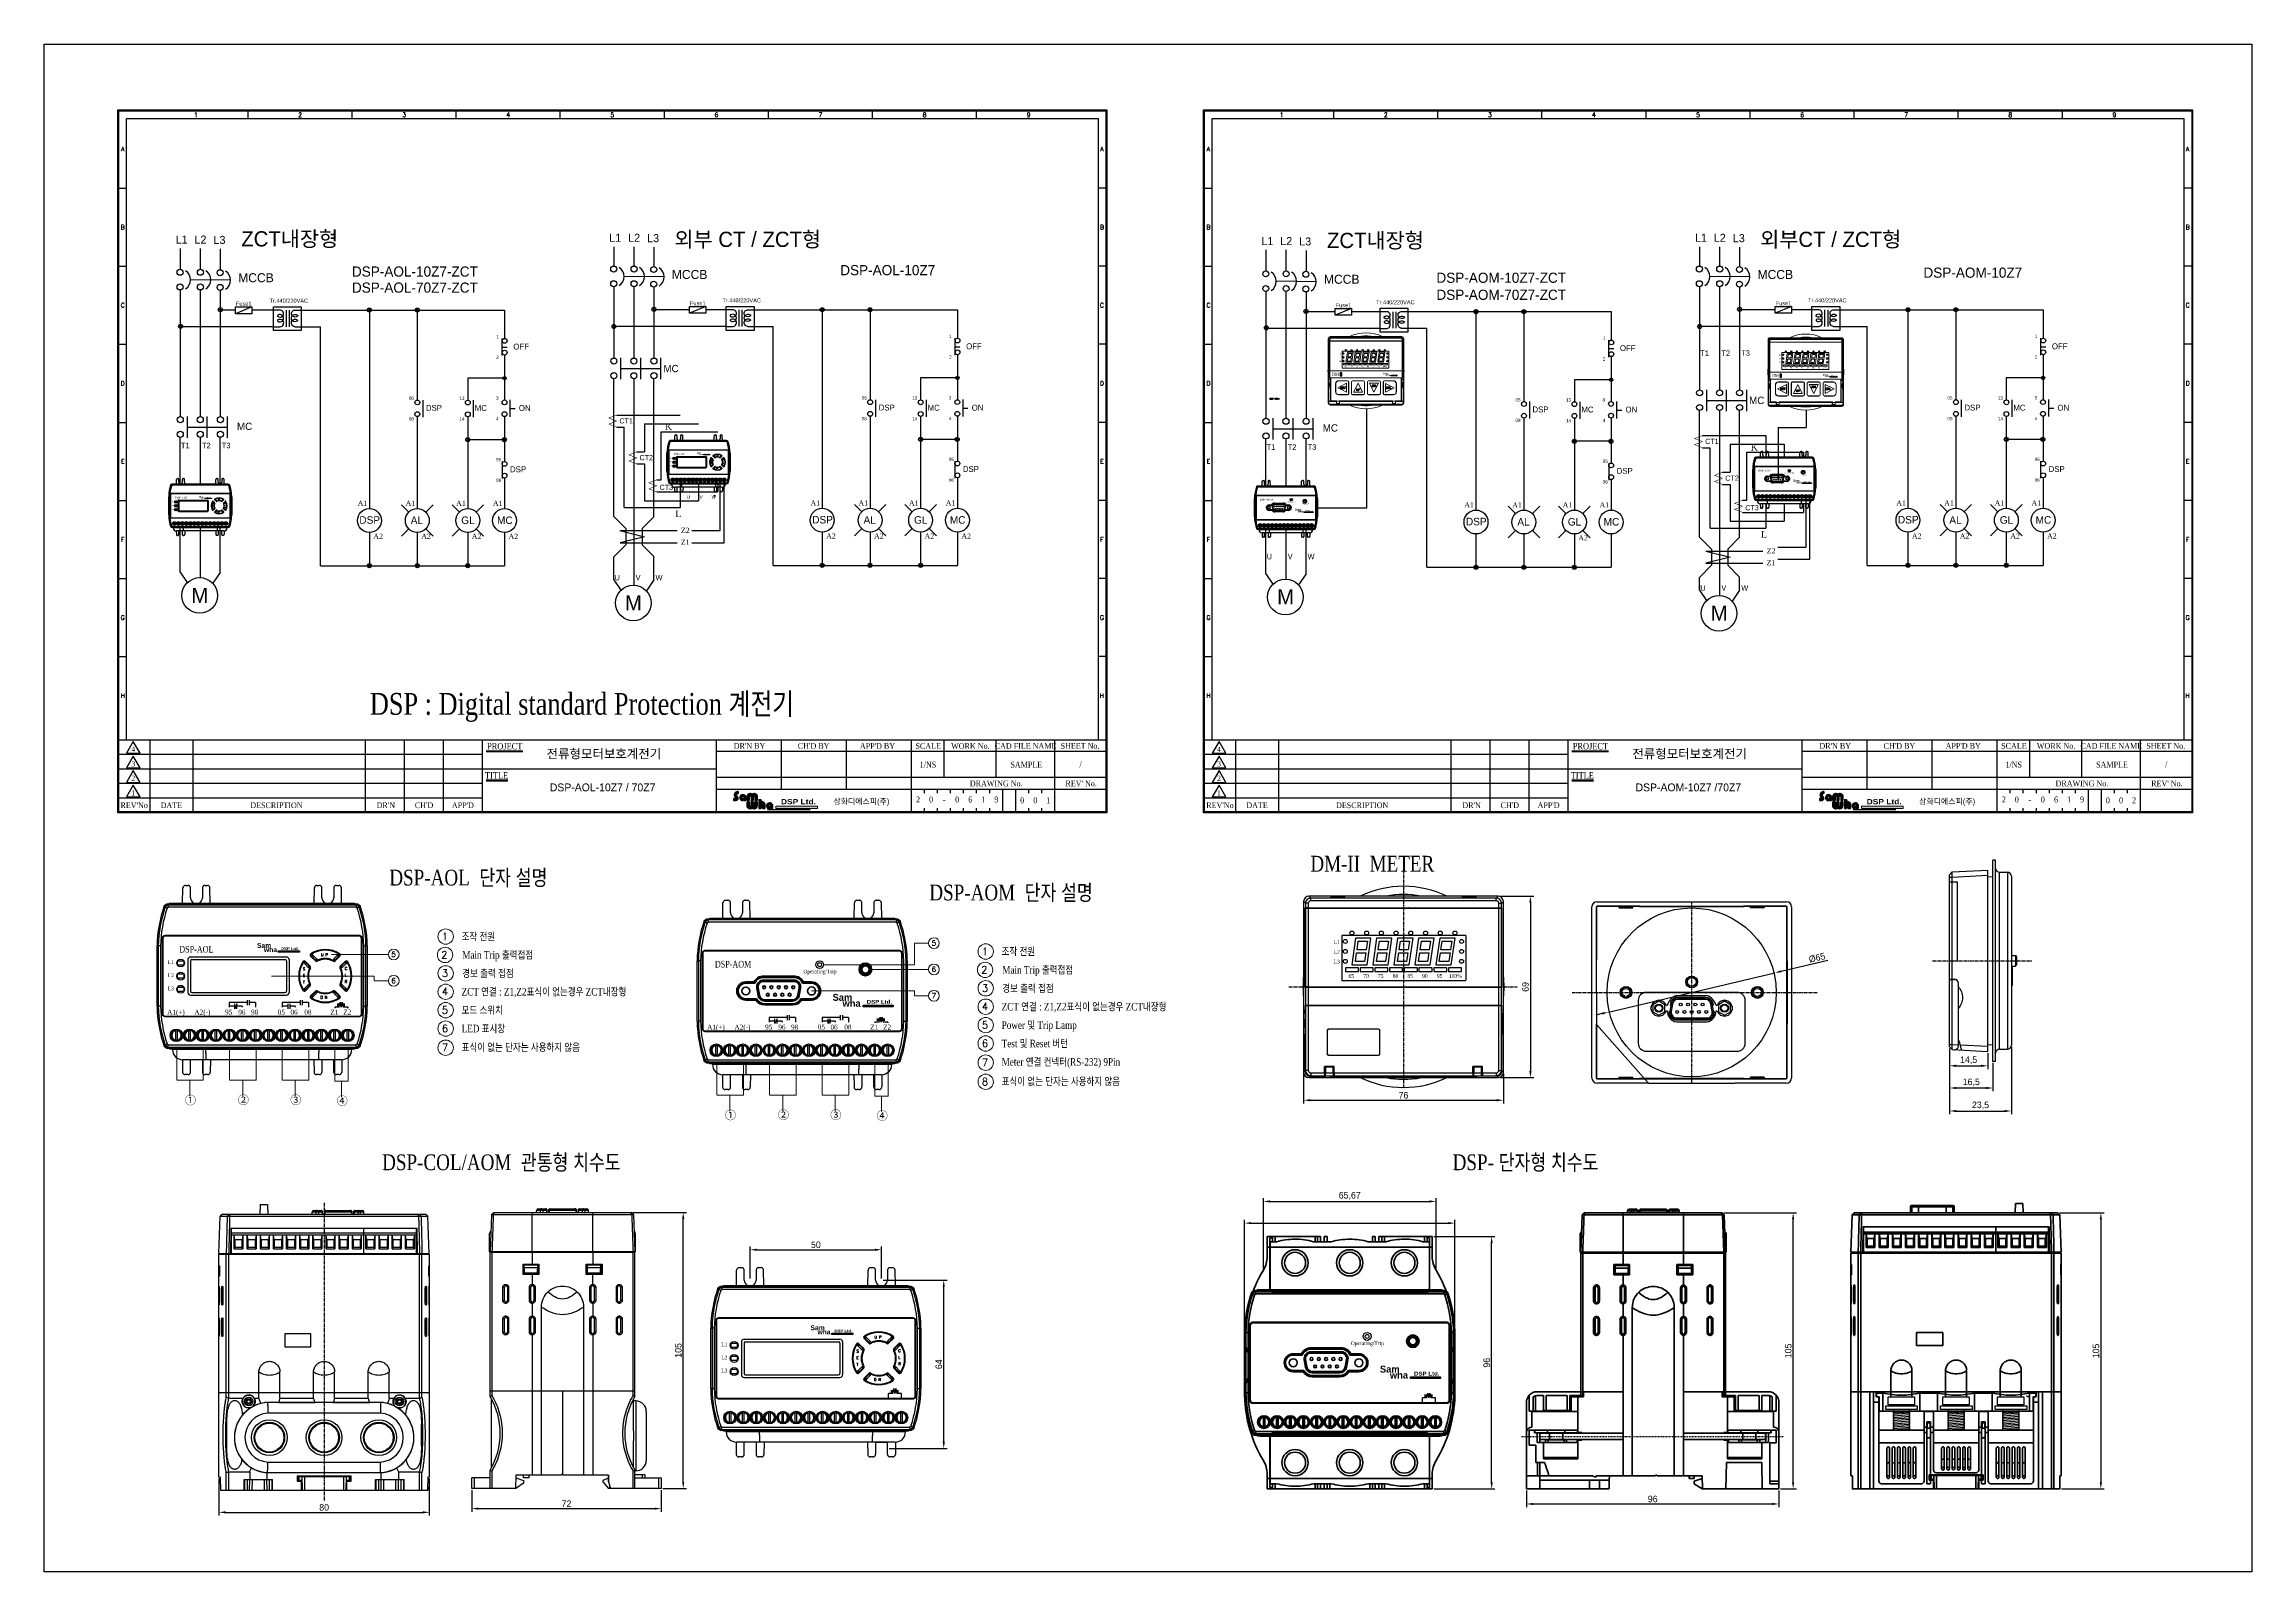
# Model space of a CAD drawing. Header units: millimetres. Extents: x 32 to 871, y 30 to 611.
import ezdxf
from ezdxf.enums import TextEntityAlignment as Align

# ---------------------------------------------------------------- set-up
doc = ezdxf.new("R2010")
doc.units = ezdxf.units.MM
for name, pattern in [('CENTER', [2, 1.25, -0.25, 0.25, -0.25]), ('DASHDOT', [1, 0.5, -0.25, 0, -0.25]), ('DASHED2', [0.375, 0.25, -0.125]), ('HIDDEN', [0.375, 0.25, -0.125])]:
    doc.linetypes.add(name, pattern=pattern)
for name, color, linetype in [('02___PRT_ALL_AXES', 7, 'Continuous'), ('03___PRT_ALL_CURVES', 7, 'Continuous'), ('1', 1, 'CENTER'), ('10', 1, 'Continuous'), ('20', 2, 'Continuous'), ('3', 3, 'Continuous'), ('30', 3, 'Continuous'), ('4', 133, 'Continuous'), ('40', 4, 'Continuous'), ('55', 5, 'Continuous'), ('70', 7, 'Continuous'), ('ASHADE', 7, 'Continuous'), ('도면층1', 7, 'Continuous')]:
    doc.layers.add(name, color=color, linetype=linetype)
doc.styles.add('ghs', font='NGULIM.TTF')
doc.styles.add('HCM', font='batang.ttc')
doc.styles.add('SIMPLEX', font='SIMPLEX')
doc.styles.add('SS', font='batang.ttc', dxfattribs={"width": 0.8})
doc.styles.get("Standard").update_dxf_attribs({"font": 'BareunDotumPro1.ttf'})
doc.styles.add('STYLE2', font='romant.shx')
doc.styles.add('굴림체', font='arial.ttf')
doc.dimstyles.new('ISO-25', dxfattribs={"dimtxt": 2.5, "dimasz": 2.5, "dimexe": 1.25, "dimexo": 0.625, "dimtad": 1, "dimtxsty": 'Standard', "dimcen": 2.5, "dimadec": 0, "dimazin": 0, "dimtfac": 1, "dimtmove": 0, "dimatfit": 3, "dimfxl": 0, "dimarcsym": 0})

# ---------------------------------------------------------------- blocks, each defined once
blk = doc.blocks.new('hhj')
blk.add_hatch(color=5).paths.add_polyline_path([(-3.37, 1774.76), (-3.37, 1774.91), (-0.62, 1774.91), (-0.62, 1774.76)])
at = {"color": 7, "lineweight": 5}
for p, q in [((-25.99, 1789.43), (-26.26, 1789.69)), ((0.96, 1789.69), (-26.26, 1789.69)), ((-25.99, 1789.03), (-25.99, 1789.43)), ((0.69, 1789.43), (-25.99, 1789.43)), ((0.69, 1789.03), (-25.99, 1789.03)), ((-23.14, 1789.59), (-23.14, 1789.62)), ((-23.14, 1789.62), (-21.06, 1789.62)), ((-23.14, 1789.59), (-21.06, 1789.59)), ((-21.06, 1789.59), (-21.06, 1789.62)), ((-4.24, 1789.59), (-4.24, 1789.62)), ((-4.24, 1789.62), (-2.16, 1789.62)), ((-4.24, 1789.59), (-2.16, 1789.59)), ((-2.16, 1789.59), (-2.16, 1789.62)), ((0.69, 1789.43), (0.96, 1789.69)), ((0.69, 1789.03), (0.69, 1789.43)), ((-27.02, 1788.94), (-27.02, 1764.37)), ((-26.75, 1788.67), (-27.02, 1788.94)), ((-26.75, 1788.02), (-26.79, 1788.01)), ((-26.79, 1776.63), (-26.79, 1788.01)), ((-26.79, 1788.01), (-22.8, 1788.01)), ((-26.79, 1787.99), (-26.75, 1787.99)), ((-26.79, 1787.99), (-22.76, 1787.99)), ((-26.75, 1788.67), (-26.75, 1788.02)), ((-26.35, 1788.67), (-26.75, 1788.67)), ((-26.35, 1788.02), (-26.75, 1788.02)), ((-26.75, 1787.99), (-26.75, 1776.66)), ((-26.35, 1787.98), (-26.75, 1787.99)), ((-26.35, 1788.67), (-26.35, 1788.02)), ((-26.35, 1788.02), (1.05, 1788.02)), ((-26.35, 1787.98), (-26.35, 1776.66)), ((-26.35, 1787.98), (1.05, 1787.98)), ((-22.8, 1788.01), (-22.79, 1788.02)), ((-22.8, 1788.01), (-22.8, 1787.99)), ((-22.79, 1788.02), (-21.41, 1788.02)), ((-22.76, 1788.01), (-22.76, 1787.99)), ((-22.76, 1788.01), (-22.76, 1787.99)), ((-22.76, 1787.99), (-21.45, 1787.99)), ((-21.72, 1784.12), (-21.72, 1777.75)), ((-3.92, 1784.12), (-21.72, 1784.12)), ((-21.45, 1787.99), (-21.45, 1788.01)), ((-21.44, 1787.99), (-21.44, 1788.01)), ((-21.44, 1787.99), (-13.31, 1787.99)), ((-21.41, 1788.01), (-21.41, 1788.02)), ((-21.41, 1788.01), (-21.41, 1787.99)), ((-21.41, 1788.01), (-13.35, 1788.01)), ((-13.35, 1788.01), (-13.34, 1788.02)), ((-13.35, 1788.01), (-13.35, 1787.99)), ((-13.34, 1788.02), (-11.96, 1788.02)), ((-13.31, 1788.01), (-13.31, 1787.99)), ((-13.31, 1788.01), (-13.31, 1787.99)), ((-13.31, 1787.99), (-12, 1787.99)), ((-12, 1787.99), (-12, 1788.02)), ((-11.99, 1787.99), (-11.99, 1788.01)), ((-11.99, 1787.99), (-3.86, 1787.99)), ((-11.96, 1788.01), (-11.96, 1788.02)), ((-11.96, 1788.01), (-11.96, 1787.99)), ((-11.96, 1788.01), (-3.9, 1788.01)), ((-3.92, 1784.12), (-3.92, 1777.66)), ((-3.9, 1788.01), (-3.89, 1788.02)), ((-3.9, 1788.01), (-3.9, 1787.99)), ((-3.89, 1788.02), (-2.51, 1788.02)), ((-3.86, 1788.01), (-3.86, 1787.99)), ((-3.86, 1788.01), (-3.86, 1787.99)), ((-3.86, 1787.99), (-2.55, 1787.99)), ((-2.55, 1787.99), (-2.55, 1788.02)), ((-2.54, 1787.99), (-2.54, 1788.01)), ((-2.54, 1787.99), (1.48, 1787.99)), ((-2.51, 1788.01), (-2.51, 1788.02)), ((-2.51, 1788.01), (-2.51, 1787.99)), ((-2.51, 1788.01), (1.48, 1788.01)), ((1.05, 1788.02), (1.05, 1788.67)), ((1.05, 1788.67), (1.45, 1788.67)), ((1.05, 1788.02), (1.45, 1788.02)), ((1.05, 1787.98), (1.45, 1787.99)), ((1.05, 1776.66), (1.05, 1787.98)), ((1.45, 1788.67), (1.71, 1788.94)), ((1.45, 1788.02), (1.45, 1788.67)), ((1.45, 1788.02), (1.48, 1788.01)), ((1.48, 1787.99), (1.45, 1787.99)), ((1.45, 1776.66), (1.45, 1787.99)), ((1.48, 1776.63), (1.48, 1788.01)), ((1.71, 1764.37), (1.71, 1788.94)), ((-26.8, 1772.87), (-26.8, 1773.4)), ((-26.8, 1773.4), (-26.26, 1773.4)), ((-26.79, 1776.65), (-26.75, 1776.66)), ((-26.79, 1776.65), (-24.56, 1776.65)), ((-26.75, 1776.63), (-26.79, 1776.63)), ((-26.79, 1776.63), (-24.59, 1776.63)), ((-26.76, 1774.01), (1.46, 1774.01)), ((-26.35, 1776.66), (-26.75, 1776.66)), ((-26.75, 1776.63), (-26.75, 1774.01)), ((-26.35, 1776.62), (-26.75, 1776.63)), ((-26.35, 1776.66), (1.05, 1776.66)), ((-26.35, 1776.62), (-26.35, 1774.01)), ((-26.35, 1776.62), (1.05, 1776.62)), ((-26.26, 1773.16), (-26.26, 1773.65)), ((-26.26, 1773.65), (-26.14, 1773.65)), ((-26.26, 1773.16), (-26.14, 1773.16)), ((-26.14, 1773.65), (-26.13, 1773.64)), ((-26.14, 1773.16), (-26.13, 1773.17)), ((-26.14, 1765.35), (-26.14, 1773.16)), ((-26.13, 1774), (-26.13, 1765.36)), ((-26.01, 1774.01), (-26.01, 1765.36)), ((-24.59, 1776.63), (-24.59, 1776.65)), ((-24.59, 1776.63), (-24.58, 1776.63)), ((-24.58, 1776.63), (-23.4, 1776.63)), ((-24.56, 1776.65), (-24.56, 1776.63)), ((-24.55, 1776.66), (-24.55, 1776.63)), ((-24.55, 1776.66), (-23.43, 1776.66)), ((-23.43, 1776.63), (-23.43, 1776.66)), ((-23.42, 1776.65), (-23.42, 1776.63)), ((-23.42, 1776.65), (-13.22, 1776.65)), ((-23.4, 1776.63), (-23.4, 1776.65)), ((-23.4, 1776.63), (-23.4, 1776.63)), ((-23.4, 1776.63), (-13.25, 1776.63)), ((-19.67, 1772.9), (-23.02, 1772.9)), ((-23.02, 1772.85), (-23.02, 1772.87)), ((-19.67, 1772.87), (-23.02, 1772.87)), ((-19.67, 1772.85), (-23.02, 1772.85)), ((-21.72, 1777.64), (-3.92, 1777.64)), ((-19.67, 1772.85), (-19.67, 1772.87)), ((-19.29, 1767.99), (-19.29, 1772.47)), ((-19.29, 1772.47), (-19.27, 1772.47)), ((-19.27, 1767.99), (-19.27, 1772.47)), ((-19.24, 1767.99), (-19.24, 1772.47)), ((-18.16, 1772.47), (-18.16, 1767.99)), ((-18.13, 1772.47), (-18.13, 1767.99)), ((-18.11, 1772.47), (-18.13, 1772.47)), ((-18.11, 1772.47), (-18.11, 1767.99)), ((-13.62, 1772.9), (-17.73, 1772.9)), ((-17.73, 1772.85), (-17.73, 1772.87)), ((-13.62, 1772.87), (-17.73, 1772.87)), ((-13.62, 1772.85), (-17.73, 1772.85)), ((-13.62, 1772.85), (-13.62, 1772.87)), ((-13.25, 1776.63), (-13.25, 1776.65)), ((-13.25, 1776.63), (-13.24, 1776.63)), ((-13.24, 1776.63), (-12.06, 1776.63)), ((-13.24, 1772.47), (-13.22, 1772.47)), ((-13.24, 1767.99), (-13.24, 1772.47)), ((-13.22, 1776.63), (-13.22, 1776.65)), ((-13.22, 1767.99), (-13.22, 1772.47)), ((-13.21, 1776.66), (-13.21, 1776.63)), ((-13.21, 1776.66), (-12.09, 1776.66)), ((-13.19, 1767.99), (-13.19, 1772.47)), ((-12.11, 1772.47), (-12.11, 1767.99)), ((-12.09, 1776.63), (-12.09, 1776.66)), ((-12.08, 1776.65), (-12.08, 1776.63)), ((-12.08, 1776.65), (-1.88, 1776.65)), ((-12.06, 1772.47), (-12.08, 1772.47)), ((-12.08, 1772.47), (-12.08, 1767.99)), ((-12.06, 1776.63), (-12.06, 1776.65)), ((-12.06, 1776.63), (-1.91, 1776.63)), ((-12.06, 1776.63), (-12.06, 1776.63)), ((-12.06, 1772.47), (-12.06, 1767.99)), ((-7.58, 1772.9), (-11.68, 1772.9)), ((-7.58, 1772.87), (-11.68, 1772.87)), ((-11.68, 1772.85), (-11.68, 1772.87)), ((-7.58, 1772.85), (-11.68, 1772.85)), ((-7.58, 1772.85), (-7.58, 1772.87)), ((-7.19, 1772.47), (-7.17, 1772.47)), ((-7.19, 1767.99), (-7.19, 1772.47)), ((-7.17, 1767.99), (-7.17, 1772.47)), ((-7.14, 1767.99), (-7.14, 1772.47)), ((-6.06, 1772.47), (-6.06, 1767.99)), ((-6.01, 1772.47), (-6.04, 1772.47)), ((-6.04, 1772.47), (-6.04, 1767.99)), ((-6.01, 1772.47), (-6.01, 1767.99)), ((-2.28, 1772.9), (-5.63, 1772.9)), ((-2.28, 1772.87), (-5.63, 1772.87)), ((-5.63, 1772.85), (-5.63, 1772.87)), ((-2.28, 1772.85), (-5.63, 1772.85)), ((-2.28, 1772.85), (-2.28, 1772.87)), ((-1.91, 1776.63), (-1.91, 1776.65)), ((-1.91, 1776.63), (-1.9, 1776.63)), ((-1.9, 1776.63), (-0.72, 1776.63)), ((-1.88, 1776.63), (-1.88, 1776.65)), ((-1.87, 1776.66), (-0.75, 1776.66)), ((-1.87, 1776.66), (-1.87, 1776.63)), ((-0.75, 1776.63), (-0.75, 1776.66)), ((-0.74, 1776.65), (1.48, 1776.65)), ((-0.74, 1776.63), (-0.74, 1776.65)), ((-0.72, 1776.63), (-0.72, 1776.65)), ((-0.72, 1776.63), (1.48, 1776.63)), ((-0.72, 1776.63), (-0.72, 1776.63)), ((0.71, 1765.36), (0.71, 1774.01)), ((0.82, 1765.36), (0.82, 1774)), ((0.84, 1773.65), (0.83, 1773.64)), ((0.84, 1773.16), (0.83, 1773.17)), ((0.84, 1773.65), (0.95, 1773.65)), ((0.84, 1773.16), (0.95, 1773.16)), ((0.84, 1773.16), (0.84, 1765.35)), ((0.95, 1773.16), (0.95, 1773.65)), ((0.95, 1773.4), (1.49, 1773.4)), ((1.05, 1776.66), (1.45, 1776.66)), ((1.05, 1776.62), (1.45, 1776.63)), ((1.05, 1774.01), (1.05, 1776.62)), ((1.48, 1776.65), (1.45, 1776.66)), ((1.45, 1776.63), (1.48, 1776.63)), ((1.45, 1774.01), (1.45, 1776.63)), ((1.49, 1772.87), (1.49, 1773.4)), ((-26.81, 1764.57), (-27.02, 1764.37)), ((-26.81, 1764.57), (-26.8, 1765.03)), ((-26.8, 1765.12), (-26.8, 1769.85)), ((-26.8, 1765.03), (-26.8, 1765.12)), ((-26.8, 1765.12), (-23.87, 1765.12)), ((-23.87, 1765.03), (-26.8, 1765.03)), ((-23.88, 1764.04), (-26.6, 1764.04)), ((-26.14, 1765.35), (-26.13, 1765.36)), ((-26.01, 1765.36), (-26.13, 1765.36)), ((-25.95, 1765.16), (-25.94, 1765.17)), ((-23.87, 1765.16), (-25.95, 1765.16)), ((-25.94, 1765.29), (-25.94, 1765.17)), ((-25.94, 1765.29), (-23.86, 1765.29)), ((-25.94, 1765.17), (-23.86, 1765.17)), ((-24.21, 1771.71), (-24.21, 1768.74)), ((-24.18, 1771.71), (-24.18, 1768.74)), ((-24.16, 1771.71), (-24.18, 1771.71)), ((-24.16, 1768.74), (-24.18, 1768.74)), ((-24.16, 1771.71), (-24.16, 1768.74)), ((-23.88, 1764.04), (-23.87, 1765.03)), ((-23.88, 1763.81), (-23.88, 1764.04)), ((-23.86, 1763.88), (-23.88, 1763.81)), ((-23.87, 1765.16), (-23.86, 1765.17)), ((-23.87, 1765.12), (-23.87, 1765.16)), ((-23.87, 1765.03), (-23.87, 1765.12)), ((-23.86, 1765.29), (-23.86, 1765.14)), ((-23.86, 1765.14), (-23.85, 1765.13)), ((-22.76, 1765.14), (-23.86, 1765.14)), ((-23.86, 1763.88), (-23.85, 1764.28)), ((-23.86, 1763.88), (-22.77, 1763.88)), ((-23.85, 1765.13), (-23.85, 1764.28)), ((-22.77, 1765.13), (-23.85, 1765.13)), ((-23.85, 1764.28), (-22.77, 1764.28)), ((-20.02, 1771.93), (-23.42, 1770.23)), ((-23.42, 1770.23), (-20.02, 1768.53)), ((-23.02, 1767.6), (-23.02, 1767.58)), ((-23.02, 1767.6), (-19.67, 1767.6)), ((-23.02, 1767.58), (-19.67, 1767.58)), ((-23.02, 1767.55), (-19.67, 1767.55)), ((-22.76, 1765.14), (-22.77, 1765.13)), ((-22.77, 1764.28), (-22.77, 1765.13)), ((-22.77, 1764.28), (-22.77, 1763.88)), ((-22.74, 1763.81), (-22.77, 1763.88)), ((-22.76, 1765.14), (-22.76, 1765.29)), ((-22.76, 1765.29), (-2.54, 1765.29)), ((-22.75, 1765.16), (-22.76, 1765.17)), ((-22.76, 1765.17), (-2.54, 1765.17)), ((-22.75, 1765.16), (-22.75, 1765.12)), ((-2.55, 1765.16), (-22.75, 1765.16)), ((-22.75, 1765.03), (-22.75, 1765.12)), ((-22.75, 1765.12), (-2.55, 1765.12)), ((-22.74, 1764.04), (-22.75, 1765.03)), ((-22.75, 1765.03), (-2.55, 1765.03)), ((-22.74, 1764.04), (-2.56, 1764.04)), ((-22.74, 1763.81), (-22.74, 1764.04)), ((-22.37, 1770.06), (-22.35, 1769.99)), ((-22.27, 1770.06), (-22.37, 1770.06)), ((-22.35, 1769.99), (-22.3, 1769.91)), ((-22.3, 1770.49), (-22.32, 1770.43)), ((-22.32, 1770.43), (-22.32, 1770.36)), ((-22.32, 1770.36), (-22.3, 1770.3)), ((-22.24, 1770.56), (-22.3, 1770.49)), ((-22.3, 1770.3), (-22.24, 1770.24)), ((-22.3, 1769.91), (-22.22, 1769.87)), ((-22.26, 1770.01), (-22.27, 1770.06)), ((-22.21, 1769.96), (-22.26, 1770.01)), ((-22.18, 1770.59), (-22.24, 1770.56)), ((-22.24, 1770.24), (-22.18, 1770.2)), ((-22.22, 1770.41), (-22.21, 1770.46)), ((-22.22, 1770.38), (-22.22, 1770.41)), ((-22.21, 1770.33), (-22.22, 1770.38)), ((-22.22, 1769.87), (-22.15, 1769.85)), ((-22.21, 1770.46), (-22.16, 1770.49)), ((-22.16, 1770.3), (-22.21, 1770.33)), ((-22.15, 1769.95), (-22.21, 1769.96)), ((-22.11, 1770.61), (-22.18, 1770.59)), ((-22.18, 1770.2), (-22.11, 1770.19)), ((-22.16, 1770.49), (-22.11, 1770.51)), ((-22.11, 1770.28), (-22.16, 1770.3)), ((-22.02, 1769.95), (-22.15, 1769.95)), ((-22.15, 1769.85), (-22.02, 1769.85)), ((-22.04, 1770.61), (-22.11, 1770.61)), ((-22.11, 1770.51), (-22.02, 1770.51)), ((-22.02, 1770.28), (-22.11, 1770.28)), ((-22.11, 1770.19), (-22.02, 1770.19)), ((-21.96, 1770.59), (-22.04, 1770.61)), ((-22.02, 1770.51), (-21.97, 1770.49)), ((-21.94, 1770.27), (-22.02, 1770.28)), ((-22.02, 1770.19), (-21.96, 1770.17)), ((-21.96, 1769.96), (-22.02, 1769.95)), ((-22.02, 1769.85), (-21.94, 1769.87)), ((-21.97, 1770.49), (-21.94, 1770.46)), ((-21.89, 1770.54), (-21.96, 1770.59)), ((-21.96, 1770.17), (-21.91, 1770.14)), ((-21.91, 1769.99), (-21.96, 1769.96)), ((-21.94, 1770.46), (-21.93, 1770.43)), ((-21.88, 1770.24), (-21.94, 1770.27)), ((-21.94, 1769.87), (-21.88, 1769.9)), ((-21.93, 1770.43), (-21.83, 1770.43)), ((-21.91, 1770.14), (-21.88, 1770.09)), ((-21.88, 1770.04), (-21.91, 1769.99)), ((-21.85, 1770.48), (-21.89, 1770.54)), ((-21.81, 1770.17), (-21.88, 1770.24)), ((-21.88, 1770.09), (-21.88, 1770.04)), ((-21.88, 1769.9), (-21.81, 1769.96)), ((-21.83, 1770.43), (-21.85, 1770.48)), ((-21.78, 1770.11), (-21.81, 1770.17)), ((-21.81, 1769.96), (-21.78, 1770.03)), ((-21.78, 1770.03), (-21.78, 1770.11)), ((-21.66, 1770.61), (-21.66, 1769.85)), ((-21.09, 1770.61), (-21.66, 1770.61)), ((-21.66, 1769.85), (-21.09, 1769.85)), ((-21.56, 1770.3), (-21.56, 1770.51)), ((-21.56, 1770.51), (-21.09, 1770.51)), ((-21.15, 1770.3), (-21.56, 1770.3)), ((-21.56, 1769.95), (-21.56, 1770.2)), ((-21.56, 1770.2), (-21.15, 1770.2)), ((-21.09, 1769.95), (-21.56, 1769.95)), ((-21.15, 1770.2), (-21.15, 1770.3)), ((-21.09, 1770.51), (-21.09, 1770.61)), ((-21.09, 1769.85), (-21.09, 1769.95)), ((-20.96, 1770.61), (-20.96, 1770.53)), ((-20.37, 1770.61), (-20.96, 1770.61)), ((-20.96, 1770.53), (-20.71, 1770.53)), ((-20.71, 1770.53), (-20.71, 1769.85)), ((-20.71, 1769.85), (-20.62, 1769.85)), ((-20.62, 1769.85), (-20.62, 1770.53)), ((-20.62, 1770.53), (-20.37, 1770.53)), ((-20.37, 1770.53), (-20.37, 1770.61)), ((-20.02, 1768.53), (-20.02, 1771.93)), ((-19.67, 1767.6), (-19.67, 1767.58)), ((-19.29, 1767.99), (-19.27, 1767.99)), ((-18.11, 1767.99), (-18.13, 1767.99)), ((-17.73, 1767.6), (-13.62, 1767.6)), ((-17.73, 1767.6), (-17.73, 1767.58)), ((-17.73, 1767.58), (-13.62, 1767.58)), ((-17.73, 1767.55), (-13.62, 1767.55)), ((-15.68, 1771.93), (-17.38, 1768.53)), ((-17.38, 1768.53), (-13.97, 1768.53)), ((-16.19, 1769.85), (-16.28, 1769.85)), ((-16.28, 1769.85), (-16.28, 1769.35)), ((-16.28, 1769.35), (-16.26, 1769.27)), ((-16.26, 1769.27), (-16.23, 1769.21)), ((-16.23, 1769.21), (-16.17, 1769.14)), ((-16.19, 1769.35), (-16.19, 1769.85)), ((-16.17, 1769.29), (-16.19, 1769.35)), ((-16.14, 1769.24), (-16.17, 1769.29)), ((-16.17, 1769.14), (-16.11, 1769.11)), ((-16.09, 1769.21), (-16.14, 1769.24)), ((-16.11, 1769.11), (-16.03, 1769.09)), ((-16.03, 1769.19), (-16.09, 1769.21)), ((-15.97, 1769.19), (-16.03, 1769.19)), ((-16.03, 1769.09), (-15.97, 1769.09)), ((-15.9, 1769.21), (-15.97, 1769.19)), ((-15.97, 1769.09), (-15.89, 1769.11)), ((-15.85, 1769.24), (-15.9, 1769.21)), ((-15.89, 1769.11), (-15.82, 1769.14)), ((-15.82, 1769.29), (-15.85, 1769.24)), ((-15.81, 1769.35), (-15.82, 1769.29)), ((-15.82, 1769.14), (-15.76, 1769.21)), ((-15.71, 1769.85), (-15.81, 1769.85)), ((-15.81, 1769.85), (-15.81, 1769.35)), ((-15.76, 1769.21), (-15.73, 1769.27)), ((-15.73, 1769.27), (-15.71, 1769.35)), ((-15.71, 1769.35), (-15.71, 1769.85)), ((-13.97, 1768.53), (-15.68, 1771.93)), ((-15.21, 1769.85), (-15.59, 1769.85)), ((-15.59, 1769.85), (-15.59, 1769.09)), ((-15.59, 1769.09), (-15.49, 1769.09)), ((-15.49, 1769.77), (-15.19, 1769.77)), ((-15.49, 1769.53), (-15.49, 1769.77)), ((-15.19, 1769.53), (-15.49, 1769.53)), ((-15.49, 1769.43), (-15.21, 1769.43)), ((-15.49, 1769.09), (-15.49, 1769.43)), ((-15.13, 1769.83), (-15.21, 1769.85)), ((-15.21, 1769.43), (-15.13, 1769.45)), ((-15.19, 1769.77), (-15.15, 1769.75)), ((-15.15, 1769.54), (-15.19, 1769.53)), ((-15.15, 1769.75), (-15.11, 1769.72)), ((-15.11, 1769.58), (-15.15, 1769.54)), ((-15.07, 1769.79), (-15.13, 1769.83)), ((-15.13, 1769.45), (-15.07, 1769.5)), ((-15.11, 1769.72), (-15.1, 1769.67)), ((-15.1, 1769.62), (-15.11, 1769.58)), ((-15.1, 1769.67), (-15.1, 1769.62)), ((-15.02, 1769.72), (-15.07, 1769.79)), ((-15.07, 1769.5), (-15.02, 1769.56)), ((-15, 1769.67), (-15.02, 1769.72)), ((-15.02, 1769.56), (-15, 1769.61)), ((-15, 1769.61), (-15, 1769.67)), ((-13.62, 1767.6), (-13.62, 1767.58)), ((-13.24, 1767.99), (-13.22, 1767.99)), ((-12.06, 1767.99), (-12.08, 1767.99)), ((-11.68, 1767.6), (-7.58, 1767.6)), ((-11.68, 1767.6), (-11.68, 1767.58)), ((-11.68, 1767.58), (-7.58, 1767.58)), ((-11.68, 1767.55), (-7.58, 1767.55)), ((-7.93, 1771.93), (-11.33, 1771.93)), ((-11.33, 1771.93), (-9.63, 1768.53)), ((-9.93, 1771.36), (-10.31, 1771.36)), ((-10.31, 1771.36), (-10.31, 1770.61)), ((-10.31, 1770.61), (-9.93, 1770.61)), ((-10.21, 1771.27), (-9.93, 1771.27)), ((-10.21, 1770.7), (-10.21, 1771.27)), ((-9.93, 1770.7), (-10.21, 1770.7)), ((-9.85, 1771.35), (-9.93, 1771.36)), ((-9.93, 1771.27), (-9.87, 1771.25)), ((-9.87, 1770.72), (-9.93, 1770.7)), ((-9.93, 1770.61), (-9.85, 1770.62)), ((-9.87, 1771.25), (-9.82, 1771.22)), ((-9.82, 1770.75), (-9.87, 1770.72)), ((-9.79, 1771.31), (-9.85, 1771.35)), ((-9.85, 1770.62), (-9.79, 1770.65)), ((-9.82, 1771.22), (-9.79, 1771.17)), ((-9.79, 1770.8), (-9.82, 1770.75)), ((-9.73, 1771.25), (-9.79, 1771.31)), ((-9.79, 1771.17), (-9.77, 1771.1)), ((-9.77, 1770.86), (-9.79, 1770.8)), ((-9.79, 1770.65), (-9.73, 1770.72)), ((-9.77, 1771.1), (-9.77, 1770.86)), ((-9.69, 1771.18), (-9.73, 1771.25)), ((-9.73, 1770.72), (-9.69, 1770.78)), ((-9.68, 1771.1), (-9.69, 1771.18)), ((-9.69, 1770.78), (-9.68, 1770.86)), ((-9.68, 1770.86), (-9.68, 1771.1)), ((-9.63, 1768.53), (-7.93, 1771.93)), ((-9.41, 1771.36), (-9.55, 1771.36)), ((-9.55, 1771.36), (-9.55, 1770.61)), ((-9.55, 1770.61), (-9.46, 1770.61)), ((-9.46, 1771.27), (-9.06, 1770.61)), ((-9.46, 1770.61), (-9.46, 1771.27)), ((-9.02, 1770.72), (-9.41, 1771.36)), ((-9.06, 1770.61), (-8.92, 1770.61)), ((-8.92, 1771.36), (-9.02, 1771.36)), ((-9.02, 1771.36), (-9.02, 1770.72)), ((-8.92, 1770.61), (-8.92, 1771.36)), ((-7.58, 1767.6), (-7.58, 1767.58)), ((-7.19, 1767.99), (-7.17, 1767.99)), ((-6.01, 1767.99), (-6.04, 1767.99)), ((-5.63, 1767.6), (-2.28, 1767.6)), ((-5.63, 1767.6), (-5.63, 1767.58)), ((-5.63, 1767.58), (-2.28, 1767.58)), ((-5.63, 1767.55), (-2.28, 1767.55)), ((-1.88, 1770.23), (-5.28, 1771.89)), ((-5.28, 1771.89), (-5.28, 1768.53)), ((-5.28, 1768.53), (-1.88, 1770.23)), ((-5, 1770.43), (-5.02, 1770.35)), ((-5.02, 1770.35), (-5.02, 1770.11)), ((-5.02, 1770.11), (-5, 1770.03)), ((-4.97, 1770.49), (-5, 1770.43)), ((-5, 1770.03), (-4.97, 1769.96)), ((-4.91, 1770.56), (-4.97, 1770.49)), ((-4.97, 1769.96), (-4.91, 1769.9)), ((-4.92, 1770.35), (-4.91, 1770.41)), ((-4.92, 1770.11), (-4.92, 1770.35)), ((-4.91, 1770.04), (-4.92, 1770.11)), ((-4.84, 1770.59), (-4.91, 1770.56)), ((-4.91, 1770.41), (-4.87, 1770.46)), ((-4.87, 1769.99), (-4.91, 1770.04)), ((-4.91, 1769.9), (-4.84, 1769.87)), ((-4.87, 1770.46), (-4.83, 1770.49)), ((-4.83, 1769.96), (-4.87, 1769.99)), ((-4.76, 1770.61), (-4.84, 1770.59)), ((-4.84, 1769.87), (-4.76, 1769.85)), ((-4.83, 1770.49), (-4.76, 1770.51)), ((-4.76, 1769.95), (-4.83, 1769.96)), ((-4.62, 1770.61), (-4.76, 1770.61)), ((-4.76, 1770.51), (-4.62, 1770.51)), ((-4.62, 1769.95), (-4.76, 1769.95)), ((-4.76, 1769.85), (-4.62, 1769.85)), ((-4.54, 1770.59), (-4.62, 1770.61)), ((-4.62, 1770.51), (-4.56, 1770.49)), ((-4.56, 1769.96), (-4.62, 1769.95)), ((-4.62, 1769.85), (-4.54, 1769.87)), ((-4.56, 1770.49), (-4.51, 1770.46)), ((-4.51, 1769.99), (-4.56, 1769.96)), ((-4.48, 1770.56), (-4.54, 1770.59)), ((-4.54, 1769.87), (-4.48, 1769.9)), ((-4.51, 1770.46), (-4.5, 1770.41)), ((-4.5, 1770.04), (-4.51, 1769.99)), ((-4.5, 1770.41), (-4.4, 1770.41)), ((-4.4, 1770.04), (-4.5, 1770.04)), ((-4.42, 1770.49), (-4.48, 1770.56)), ((-4.48, 1769.9), (-4.42, 1769.96)), ((-4.4, 1770.41), (-4.42, 1770.49)), ((-4.42, 1769.96), (-4.4, 1770.04)), ((-3.9, 1770.61), (-4.28, 1770.61)), ((-4.28, 1770.61), (-4.28, 1769.85)), ((-4.28, 1769.85), (-4.18, 1769.85)), ((-4.18, 1770.53), (-3.88, 1770.53)), ((-4.18, 1770.28), (-4.18, 1770.53)), ((-3.88, 1770.28), (-4.18, 1770.28)), ((-4.18, 1770.19), (-3.91, 1770.19)), ((-4.18, 1769.85), (-4.18, 1770.19)), ((-3.91, 1770.19), (-3.79, 1769.85)), ((-3.82, 1770.59), (-3.9, 1770.61)), ((-3.88, 1770.53), (-3.83, 1770.51)), ((-3.83, 1770.3), (-3.88, 1770.28)), ((-3.83, 1770.51), (-3.8, 1770.48)), ((-3.8, 1770.33), (-3.83, 1770.3)), ((-3.76, 1770.54), (-3.82, 1770.59)), ((-3.82, 1770.22), (-3.76, 1770.25)), ((-3.68, 1769.85), (-3.82, 1770.22)), ((-3.8, 1770.48), (-3.79, 1770.43)), ((-3.79, 1770.38), (-3.8, 1770.33)), ((-3.79, 1770.43), (-3.79, 1770.38)), ((-3.79, 1769.85), (-3.68, 1769.85)), ((-3.71, 1770.48), (-3.76, 1770.54)), ((-3.76, 1770.25), (-3.71, 1770.32)), ((-3.69, 1770.43), (-3.71, 1770.48)), ((-3.71, 1770.32), (-3.69, 1770.36)), ((-3.69, 1770.36), (-3.69, 1770.43)), ((-3.46, 1770.61), (-3.55, 1770.61)), ((-3.55, 1770.61), (-3.55, 1769.85)), ((-3.55, 1769.85), (-2.98, 1769.85)), ((-3.46, 1769.95), (-3.46, 1770.61)), ((-2.98, 1769.95), (-3.46, 1769.95)), ((-2.98, 1769.85), (-2.98, 1769.95)), ((-2.56, 1764.04), (-2.55, 1765.03)), ((-2.56, 1763.81), (-2.56, 1764.04)), ((-2.54, 1763.88), (-2.56, 1763.81)), ((-2.55, 1765.16), (-2.54, 1765.17)), ((-2.55, 1765.12), (-2.55, 1765.16)), ((-2.55, 1765.03), (-2.55, 1765.12)), ((-2.54, 1765.29), (-2.54, 1765.14)), ((-1.44, 1765.14), (-2.54, 1765.14)), ((-2.54, 1765.14), (-2.53, 1765.13)), ((-2.54, 1763.88), (-2.53, 1764.28)), ((-2.54, 1763.88), (-1.45, 1763.88)), ((-1.45, 1765.13), (-2.53, 1765.13)), ((-2.53, 1765.13), (-2.53, 1764.28)), ((-2.53, 1764.28), (-1.45, 1764.28)), ((-2.28, 1767.6), (-2.28, 1767.58)), ((-1.44, 1765.14), (-1.45, 1765.13)), ((-1.45, 1764.28), (-1.45, 1765.13)), ((-1.45, 1764.28), (-1.45, 1763.88)), ((-1.42, 1763.81), (-1.45, 1763.88)), ((-1.44, 1765.29), (0.63, 1765.29)), ((-1.44, 1765.14), (-1.44, 1765.29)), ((-1.44, 1765.17), (0.63, 1765.17)), ((-1.43, 1765.16), (-1.44, 1765.17)), ((0.65, 1765.16), (-1.43, 1765.16)), ((-1.43, 1765.16), (-1.43, 1765.12)), ((1.49, 1765.12), (-1.43, 1765.12)), ((-1.43, 1765.03), (-1.43, 1765.12)), ((-1.43, 1765.03), (1.5, 1765.03)), ((-1.42, 1764.04), (-1.43, 1765.03)), ((-1.42, 1764.04), (1.3, 1764.04)), ((-1.42, 1763.81), (-1.42, 1764.04)), ((-1.14, 1771.71), (-1.12, 1771.71)), ((-1.14, 1768.74), (-1.14, 1771.71)), ((-1.14, 1768.74), (-1.12, 1768.74)), ((-1.12, 1768.74), (-1.12, 1771.71)), ((-1.09, 1768.74), (-1.09, 1771.71)), ((0.63, 1765.29), (0.63, 1765.17)), ((0.63, 1765.17), (0.65, 1765.16)), ((0.71, 1765.36), (0.82, 1765.36)), ((0.82, 1765.36), (0.84, 1765.35)), ((1.49, 1765.12), (1.49, 1769.85)), ((1.5, 1765.03), (1.49, 1765.12)), ((1.51, 1764.57), (1.5, 1765.03)), ((1.51, 1764.57), (1.71, 1764.37)), ((-26.06, 1763.81), (-26.26, 1763.61)), ((-26.26, 1763.61), (0.96, 1763.61)), ((-26.06, 1763.81), (-23.88, 1763.81)), ((-23.14, 1763.72), (-21.06, 1763.72)), ((-23.14, 1763.72), (-23.14, 1763.69)), ((-23.14, 1763.69), (-21.06, 1763.69)), ((-22.74, 1763.81), (-2.56, 1763.81)), ((-21.06, 1763.72), (-21.06, 1763.69)), ((-4.24, 1763.72), (-2.16, 1763.72)), ((-4.24, 1763.72), (-4.24, 1763.69)), ((-4.24, 1763.69), (-2.16, 1763.69)), ((-2.16, 1763.72), (-2.16, 1763.69)), ((0.76, 1763.81), (-1.42, 1763.81)), ((0.76, 1763.81), (0.96, 1763.61))]:
    blk.add_line(p, q, dxfattribs=at)
at = {"lineweight": 100}
for p, q in [((-22.49, 1775.92), (-22.16, 1775.92)), ((-22.49, 1774.74), (-22.16, 1774.74)), ((-22.33, 1775.92), (-22.33, 1774.74)), ((-22.16, 1775.92), (-21.83, 1775.92)), ((-22.16, 1774.74), (-21.83, 1774.74)), ((-22, 1775.92), (-22, 1774.74))]:
    blk.add_line(p, q, dxfattribs=at)
at = {"lineweight": 5}
blk.add_line((-21.72, 1777.75), (-21.72, 1777.64), dxfattribs=at)
at = {"color": 5}
for p, q in [((-3.37, 1774.91), (-0.62, 1774.91)), ((-3.37, 1774.76), (-3.37, 1774.91)), ((-0.62, 1774.76), (-3.37, 1774.76))]:
    blk.add_line(p, q, dxfattribs=at)
at = {"color": 7, "lineweight": 5}
for centre, radius, start, end in [((-25.99, 1788.67), 0.756, 90.08421, 179.91579), ((-12.65, 1776.65), 13.29, 79.07725, 100.92275), ((0.69, 1788.67), 0.756, 0.08421, 89.91579), ((-23.02, 1771.71), 1.19, 90, 180), ((-23.02, 1771.71), 1.16, 90, 180), ((-23.02, 1771.71), 1.14, 90, 180), ((-19.67, 1772.47), 0.435, 0, 90), ((-19.67, 1772.47), 0.406, 0, 90), ((-19.67, 1772.47), 0.384, 0, 90), ((-17.73, 1772.47), 0.435, 90, 180), ((-17.73, 1772.47), 0.406, 90, 180), ((-17.73, 1772.47), 0.384, 90, 180), ((-13.62, 1772.47), 0.435, 0, 90), ((-13.62, 1772.47), 0.406, 0, 90), ((-13.62, 1772.47), 0.384, 0, 90), ((-11.68, 1772.47), 0.435, 90, 180), ((-11.68, 1772.47), 0.406, 90, 180), ((-11.68, 1772.47), 0.384, 90, 180), ((-7.58, 1772.47), 0.435, 0, 90), ((-7.58, 1772.47), 0.406, 0, 90), ((-7.58, 1772.47), 0.384, 0, 90), ((-5.63, 1772.47), 0.435, 90, 180), ((-5.63, 1772.47), 0.406, 90, 180), ((-5.63, 1772.47), 0.384, 90, 180), ((-2.28, 1771.71), 1.19, 0, 90), ((-2.28, 1771.71), 1.16, 0, 90), ((-2.28, 1771.71), 1.14, 0, 90), ((-25.94, 1765.36), 0.189, 180.04466, 269.95534), ((-25.94, 1765.36), 0.0755, 179.98558, 270.01442), ((-23.02, 1768.74), 1.19, 180, 270), ((-23.02, 1768.74), 1.16, 180, 270), ((-23.02, 1768.74), 1.14, 180, 270), ((-19.67, 1767.99), 0.435, 270, 0), ((-19.67, 1767.99), 0.406, 270, 0), ((-19.67, 1767.99), 0.384, 270, 0), ((-17.73, 1767.99), 0.435, 180, 270), ((-17.73, 1767.99), 0.406, 180, 270), ((-17.73, 1767.99), 0.384, 180, 270), ((-13.62, 1767.99), 0.435, 270, 0), ((-13.62, 1767.99), 0.406, 270, 0), ((-13.62, 1767.99), 0.384, 270, 0), ((-11.68, 1767.99), 0.435, 180, 270), ((-11.68, 1767.99), 0.406, 180, 270), ((-11.68, 1767.99), 0.384, 180, 270), ((-7.58, 1767.99), 0.435, 270, 0), ((-7.58, 1767.99), 0.406, 270, 0), ((-7.58, 1767.99), 0.384, 270, 0), ((-5.63, 1767.99), 0.435, 180, 270), ((-5.63, 1767.99), 0.406, 180, 270), ((-5.63, 1767.99), 0.384, 180, 270), ((-2.28, 1768.74), 1.19, 270, 0), ((-2.28, 1768.74), 1.16, 270, 0), ((-2.28, 1768.74), 1.14, 270, 0), ((0.63, 1765.36), 0.189, 270.04472, 359.95528), ((0.63, 1765.36), 0.0755, 269.98567, 0.01433), ((-12.65, 1776.65), 13.29, 259.07725, 280.92275)]:
    blk.add_arc(centre, radius, start, end, dxfattribs=at)
for centre, major_axis, ratio, start_param, end_param in [((-26.26, 1788.94), (0.536, -0.536), 0.997265, 2.357564, 3.925621), ((0.96, 1788.94), (0.536, 0.536), 0.997265, -0.784029, 0.784029), ((-26.76, 1773.4), (0, 0.605), 0.052408, 0, 1.570796), ((-26.12, 1773.4), (0, 0.605), 0.034921, 0.181959, 1.155672), ((-26.13, 1773.52), (0, 0.113), 0.034921, -1.570796, -0.05236), ((-26.13, 1773.28), (0, 0.113), 0.034921, -3.089233, -1.570796), ((0.82, 1773.4), (0, 0.605), 0.034921, -1.155672, -0.181959), ((0.83, 1773.52), (0, 0.113), 0.034921, 0.05236, 1.570796), ((0.83, 1773.28), (0, 0.113), 0.034921, -4.712389, -3.193953), ((1.46, 1773.4), (0, 0.605), 0.052408, -1.570796, 0), ((-26.26, 1764.37), (0.536, 0.536), 0.997265, -3.925621, -2.357564), ((-26.05, 1764.58), (0.331, 0.695), 0.980271, -4.272496, -3.506276), ((-26.06, 1764.57), (0.536, 0.536), 0.997265, -3.159401, -2.357564), ((-25.95, 1765.35), (0.134, 0.134), 0.998783, -3.926382, -2.356803), ((-23.86, 1765.29), (0, 0.113), 0.017455, -3.106686, -1.570796), ((-22.76, 1765.29), (0, 0.113), 0.017455, -4.712389, -3.176499), ((-2.54, 1765.29), (0, 0.113), 0.017455, -3.106686, -1.570796), ((-1.44, 1765.29), (0, 0.113), 0.017455, -4.712389, -3.176499), ((0.65, 1765.35), (-0.134, 0.134), 0.998783, -3.926382, -2.356803), ((0.76, 1764.57), (0.536, -0.536), 0.997265, -0.784029, 0.017808), ((0.96, 1764.37), (0.536, -0.536), 0.997265, -0.784029, 0.784029), ((0.75, 1764.58), (-0.331, 0.695), 0.980271, -2.776909, -2.010689)]:
    blk.add_ellipse(centre, major_axis=major_axis, ratio=ratio, start_param=start_param, end_param=end_param, dxfattribs=at)
for centre in [(-23.86, 1764.51), (-1.44, 1764.51)]:
    blk.add_ellipse(centre, major_axis=(0, 0.265), ratio=0.017455, dxfattribs=at)
for points, knots in [([(-25.99, 1789.03), (-26.04, 1789.03), (-26.13, 1789.01), (-26.25, 1788.93), (-26.33, 1788.81), (-26.35, 1788.72), (-26.35, 1788.67)], [0, 0, 0, 0, 0.250219, 0.500153, 0.75003, 1, 1, 1, 1]), ([(1.05, 1788.67), (1.05, 1788.72), (1.03, 1788.81), (0.95, 1788.93), (0.83, 1789.01), (0.74, 1789.03), (0.69, 1789.03)], [0, 0, 0, 0, 0.250219, 0.500153, 0.75003, 1, 1, 1, 1]), ([(-26.8, 1772.87), (-26.81, 1772.64), (-26.82, 1772.14), (-26.83, 1771.36), (-26.82, 1770.59), (-26.81, 1770.08), (-26.8, 1769.85)], [0, 0, 0, 0, 0.232997, 0.500001, 0.767007, 1, 1, 1, 1]), ([(-26.8, 1772.87), (-26.71, 1772.63), (-26.58, 1772.13), (-26.51, 1771.36), (-26.58, 1770.59), (-26.71, 1770.09), (-26.8, 1769.85)], [0, 0, 0, 0, 0.250013, 0.499994, 0.74998, 1, 1, 1, 1]), ([(1.49, 1772.87), (1.41, 1772.63), (1.27, 1772.13), (1.21, 1771.36), (1.27, 1770.59), (1.41, 1770.09), (1.49, 1769.85)], [0, 0, 0, 0, 0.250013, 0.499994, 0.74998, 1, 1, 1, 1]), ([(1.49, 1772.87), (1.5, 1772.64), (1.52, 1772.14), (1.52, 1771.36), (1.52, 1770.59), (1.5, 1770.08), (1.49, 1769.85)], [0, 0, 0, 0, 0.232997, 0.500001, 0.767007, 1, 1, 1, 1])]:
    blk.add_open_spline(points, degree=3, knots=knots, dxfattribs=at)
at = {"layer": '02___PRT_ALL_AXES', "color": 7, "lineweight": 5}
for p, q in [((-19.75, 1783.74), (-20.29, 1779.89)), ((-19.77, 1780.35), (-19.59, 1781.59)), ((-17.54, 1783.74), (-19.75, 1783.74)), ((-19.59, 1781.59), (-18.3, 1781.59)), ((-19.53, 1782.04), (-19.36, 1783.28)), ((-18.23, 1782.04), (-19.53, 1782.04)), ((-19.36, 1783.28), (-18.06, 1783.28)), ((-18.3, 1781.59), (-18.47, 1780.35)), ((-18.06, 1783.28), (-18.23, 1782.04)), ((-18.08, 1779.89), (-17.54, 1783.74)), ((-16.73, 1783.74), (-17.27, 1779.89)), ((-16.74, 1780.35), (-16.57, 1781.59)), ((-14.51, 1783.74), (-16.73, 1783.74)), ((-16.57, 1781.59), (-15.27, 1781.59)), ((-16.51, 1782.04), (-16.33, 1783.28)), ((-15.21, 1782.04), (-16.51, 1782.04)), ((-16.33, 1783.28), (-15.03, 1783.28)), ((-15.27, 1781.59), (-15.45, 1780.35)), ((-15.03, 1783.28), (-15.21, 1782.04)), ((-15.05, 1779.89), (-14.51, 1783.74)), ((-13.7, 1783.74), (-14.24, 1779.89)), ((-13.72, 1780.35), (-13.55, 1781.59)), ((-11.49, 1783.74), (-13.7, 1783.74)), ((-13.55, 1781.59), (-12.25, 1781.59)), ((-13.48, 1782.04), (-13.31, 1783.28)), ((-12.19, 1782.04), (-13.48, 1782.04)), ((-13.31, 1783.28), (-12.01, 1783.28)), ((-12.25, 1781.59), (-12.42, 1780.35)), ((-12.01, 1783.28), (-12.19, 1782.04)), ((-12.03, 1779.89), (-11.49, 1783.74)), ((-10.68, 1783.74), (-11.22, 1779.89)), ((-10.7, 1780.35), (-10.52, 1781.59)), ((-8.47, 1783.74), (-10.68, 1783.74)), ((-10.52, 1781.59), (-9.22, 1781.59)), ((-10.46, 1782.04), (-10.28, 1783.28)), ((-9.16, 1782.04), (-10.46, 1782.04)), ((-10.28, 1783.28), (-8.99, 1783.28)), ((-9.22, 1781.59), (-9.4, 1780.35)), ((-8.99, 1783.28), (-9.16, 1782.04)), ((-9, 1779.89), (-8.47, 1783.74)), ((-7.66, 1783.74), (-8.19, 1779.89)), ((-7.71, 1780.35), (-7.54, 1781.59)), ((-5.44, 1783.74), (-7.66, 1783.74)), ((-7.54, 1781.59), (-6.16, 1781.59)), ((-7.47, 1782.04), (-7.3, 1783.28)), ((-6.1, 1782.04), (-7.47, 1782.04)), ((-7.3, 1783.28), (-5.92, 1783.28)), ((-6.16, 1781.59), (-6.34, 1780.35)), ((-5.92, 1783.28), (-6.1, 1782.04)), ((-5.98, 1779.89), (-5.44, 1783.74)), ((-21.22, 1779.43), (-21.22, 1778.9)), ((-19.33, 1779.43), (-21.22, 1779.43)), ((-21.22, 1778.9), (-19.33, 1778.9)), ((-20.29, 1779.89), (-18.08, 1779.89)), ((-18.47, 1780.35), (-19.77, 1780.35)), ((-19.33, 1778.9), (-19.33, 1779.43)), ((-19.1, 1779.43), (-19.1, 1778.9)), ((-17.21, 1779.43), (-19.1, 1779.43)), ((-19.1, 1778.9), (-17.21, 1778.9)), ((-17.27, 1779.89), (-15.05, 1779.89)), ((-17.21, 1778.9), (-17.21, 1779.43)), ((-16.99, 1779.43), (-16.99, 1778.9)), ((-15.1, 1779.43), (-16.99, 1779.43)), ((-16.99, 1778.9), (-15.1, 1778.9)), ((-15.45, 1780.35), (-16.74, 1780.35)), ((-15.1, 1778.9), (-15.1, 1779.43)), ((-14.87, 1779.43), (-14.87, 1778.9)), ((-12.98, 1779.43), (-14.87, 1779.43)), ((-14.87, 1778.9), (-12.98, 1778.9)), ((-14.24, 1779.89), (-12.03, 1779.89)), ((-12.42, 1780.35), (-13.72, 1780.35)), ((-12.98, 1778.9), (-12.98, 1779.43)), ((-12.75, 1779.43), (-12.75, 1778.9)), ((-10.86, 1779.43), (-12.75, 1779.43)), ((-12.75, 1778.9), (-10.86, 1778.9)), ((-11.22, 1779.89), (-9, 1779.89)), ((-10.86, 1778.9), (-10.86, 1779.43)), ((-9.4, 1780.35), (-10.7, 1780.35)), ((-10.64, 1779.43), (-10.64, 1778.9)), ((-8.75, 1779.43), (-10.64, 1779.43)), ((-10.64, 1778.9), (-8.75, 1778.9)), ((-8.75, 1778.9), (-8.75, 1779.43)), ((-8.52, 1779.43), (-8.52, 1778.9)), ((-6.63, 1779.43), (-8.52, 1779.43)), ((-8.52, 1778.9), (-6.63, 1778.9)), ((-8.19, 1779.89), (-5.98, 1779.89)), ((-6.34, 1780.35), (-7.71, 1780.35)), ((-6.63, 1778.9), (-6.63, 1779.43)), ((-4.51, 1779.43), (-6.4, 1779.43)), ((-6.4, 1779.43), (-6.4, 1778.9)), ((-6.4, 1778.9), (-4.51, 1778.9)), ((-4.51, 1778.9), (-4.51, 1779.43))]:
    blk.add_line(p, q, dxfattribs=at)
for centre in [(-21.22, 1783.24), (-21.22, 1781.82), (-21.22, 1780.39), (-20.27, 1784.46), (-18.16, 1784.46), (-16.04, 1784.46), (-13.92, 1784.46), (-11.81, 1784.46), (-9.69, 1784.46), (-7.57, 1784.46), (-5.46, 1784.46), (-4.51, 1783.24), (-4.51, 1781.82), (-4.51, 1780.39)]:
    blk.add_circle(centre, 0.283, dxfattribs=at)
for start, end in [(64.485, 115.515), (173.7303, 186.2697), (353.7303, 6.2697), (244.485, 295.515)]:
    blk.add_arc((-12.65, 1776.65), 14.46, start, end, dxfattribs=at)
at = {"color": 7, "linetype": 'Continuous', "style": 'SS', "width": 0.8}
blk.add_text('DM-', height=1.21, dxfattribs=at).set_placement((-25.69, 1774.74))
at = {"color": 20, "insert": (-6.15, 1775.94), "char_height": 0.635, "width": 2.282, "attachment_point": 1}
blk.add_mtext('{\\fPump Demi Bold LET|b0|i0|c0|p2;Sam}', dxfattribs=at)
at = {"color": 5, "insert": (-5.24, 1775.4), "char_height": 0.635, "width": 2.282, "attachment_point": 1}
blk.add_mtext('{\\fPump Demi Bold LET|b0|i0|c0|p2;wha}', dxfattribs=at)
at = {"color": 0, "insert": (-3.04, 1775.38), "char_height": 0.3483, "width": 2.4154, "attachment_point": 1}
blk.add_mtext('{\\fArial Black|b0|i0|c0|p34;DSP Ltd.}', dxfattribs=at)
at = {"layer": '40', "color": 0, "lineweight": 5, "style": 'SS', "width": 0.8}
for s, p in [('L1', (-22.46, 1782.93)), ('L2', (-22.46, 1781.5)), ('L3', (-22.46, 1780.07)), ('65', (-20.36, 1778.01)), ('70', (-18.25, 1778.01)), ('75', (-16.13, 1778.01)), ('80', (-14.01, 1778.01)), ('85', (-11.9, 1778.01)), ('90', (-9.78, 1778.01)), ('95', (-7.66, 1778.01)), ('100%%%', (-5.41, 1778.01))]:
    blk.add_text(s, height=0.543, dxfattribs=at).set_placement(p, align=Align.CENTER)
blk = doc.blocks.new('1234e')
at = {"color": 20}
for p, q in [((6783, 918), (6800, 918)), ((6800, 918), (6800, 999)), ((6698, 723), (6628, 723)), ((6628, 723), (6628, 649)), ((6628, 649), (6731, 649))]:
    blk.add_line(p, q, dxfattribs=at)
for centre, radius, start, end in [((6796, 854), 145, 88.66107, 181.75087), ((6849, 856), 116, 152.32376, 180.38782), ((6775, 871), 48, 80.18062, 125.41616), ((6786, 872), 136, 189.74805, 235.31205), ((6696, 743), 21, 262.86102, 53.91611), ((6714, 728), 80.8, 281.93241, 332.57817), ((6897, 909), 172, 198.06932, 226.82931), ((6665, 720), 131, 0.51857, 29.31453), ((6494, 805), 314, 338.67059, 344.43229)]:
    blk.add_arc(centre, radius, start, end, dxfattribs=at)
blk = doc.blocks.new('12345y')
at = {"color": 20}
for p, q in [((6944, 649), (6997, 649)), ((6997, 716), (6975, 716)), ((6997, 649), (6997, 716)), ((7024, 786), (7024, 649)), ((7024, 649), (7104, 649)), ((7104, 649), (7104, 786))]:
    blk.add_line(p, q, dxfattribs=at)
for radius, start, end in [(118, 13.55271, 247.74671), (44.6, 38.40873, 252.32845)]:
    blk.add_arc((6989, 759), radius, start, end, dxfattribs=at)
blk = doc.blocks.new('abcd')
at = {"color": 20}
for p, q in [((6652, 870), (6652, 845)), ((6653, 877), (6653, 841)), ((6654, 882), (6654, 837)), ((6655, 887), (6655, 833)), ((6656, 891), (6656, 830)), ((6657, 895), (6657, 827)), ((6658, 898), (6658, 824)), ((6659, 901), (6659, 822)), ((6660, 904), (6660, 819)), ((6661, 906), (6661, 817)), ((6662, 909), (6662, 814)), ((6663, 911), (6663, 813)), ((6664, 913), (6664, 811)), ((6665, 916), (6665, 809)), ((6666, 918), (6666, 807)), ((6667, 920), (6667, 805)), ((6668, 922), (6668, 803)), ((6669, 923), (6669, 802)), ((6670, 925), (6670, 800)), ((6671, 927), (6671, 798)), ((6672, 929), (6672, 797)), ((6673, 930), (6673, 795)), ((6674, 932), (6674, 794)), ((6675, 933), (6675, 793)), ((6676, 935), (6676, 791)), ((6677, 936), (6677, 790)), ((6678, 938), (6678, 789)), ((6679, 939), (6679, 787)), ((6680, 941), (6680, 786)), ((6681, 942), (6681, 785)), ((6682, 943), (6682, 784)), ((6683, 944), (6683, 783)), ((6684, 946), (6684, 781)), ((6685, 947), (6685, 780)), ((6686, 948), (6686, 779)), ((6687, 949), (6687, 778)), ((6688, 950), (6688, 777)), ((6689, 951), (6689, 776)), ((6690, 953), (6690, 775)), ((6691, 954), (6691, 774)), ((6692, 955), (6692, 773)), ((6693, 956), (6693, 772)), ((6693, 956), (6693, 772)), ((6694, 957), (6694, 771)), ((6694, 957), (6694, 771)), ((6695, 958), (6695, 770)), ((6696, 959), (6696, 770)), ((6697, 960), (6697, 769)), ((6698, 960), (6698, 768)), ((6699, 961), (6699, 767)), ((6700, 962), (6700, 766)), ((6701, 963), (6701, 765)), ((6702, 964), (6702, 765)), ((6703, 965), (6703, 764)), ((6704, 966), (6704, 763)), ((6705, 967), (6705, 762)), ((6706, 967), (6706, 762)), ((6707, 968), (6707, 761)), ((6708, 969), (6708, 760)), ((6709, 970), (6709, 759)), ((6710, 970), (6710, 759)), ((6711, 971), (6711, 758)), ((6712, 972), (6712, 756)), ((6713, 973), (6713, 755)), ((6714, 973), (6714, 753)), ((6715, 974), (6715, 751)), ((6716, 975), (6716, 748)), ((6717, 975), (6717, 649)), ((6718, 976), (6718, 649)), ((6719, 977), (6719, 649)), ((6720, 977), (6720, 649)), ((6721, 978), (6721, 649)), ((6722, 978), (6722, 649)), ((6723, 979), (6723, 649)), ((6724, 980), (6724, 649)), ((6725, 980), (6725, 649)), ((6726, 981), (6726, 649)), ((6727, 981), (6727, 649)), ((6728, 982), (6728, 649)), ((6729, 982), (6729, 649)), ((6730, 983), (6730, 649)), ((6731, 983), (6731, 649)), ((6732, 984), (6732, 649)), ((6733, 984), (6733, 649)), ((6734, 985), (6734, 862)), ((6735, 985), (6735, 871)), ((6736, 985), (6736, 877)), ((6737, 986), (6737, 882)), ((6738, 986), (6738, 886)), ((6739, 987), (6739, 890)), ((6740, 987), (6740, 893)), ((6741, 988), (6741, 896)), ((6742, 988), (6742, 898)), ((6743, 988), (6743, 901)), ((6744, 989), (6744, 903)), ((6745, 989), (6745, 905)), ((6746, 990), (6746, 908)), ((6747, 990), (6747, 909)), ((6748, 990), (6748, 911)), ((6749, 991), (6749, 911)), ((6750, 991), (6750, 912)), ((6751, 991), (6751, 912)), ((6752, 992), (6752, 913)), ((6753, 992), (6753, 914)), ((6754, 992), (6754, 914)), ((6755, 993), (6755, 915)), ((6756, 993), (6756, 915)), ((6757, 993), (6757, 915)), ((6758, 994), (6758, 916)), ((6759, 994), (6759, 916)), ((6760, 994), (6760, 917)), ((6761, 994), (6761, 917)), ((6762, 995), (6762, 917)), ((6763, 995), (6763, 917)), ((6764, 995), (6764, 918)), ((6765, 995), (6765, 918)), ((6766, 995), (6766, 918)), ((6767, 996), (6767, 918)), ((6768, 996), (6768, 918)), ((6769, 996), (6769, 919)), ((6770, 996), (6770, 919)), ((6771, 996), (6771, 919)), ((6772, 997), (6772, 919)), ((6773, 997), (6773, 919)), ((6774, 997), (6774, 919)), ((6775, 997), (6775, 919)), ((6776, 997), (6776, 919)), ((6777, 997), (6777, 919)), ((6778, 998), (6778, 919)), ((6779, 998), (6779, 919)), ((6780, 998), (6780, 919)), ((6781, 998), (6781, 919)), ((6782, 998), (6782, 919)), ((6783, 998), (6783, 918)), ((6784, 998), (6784, 918)), ((6785, 998), (6785, 918)), ((6786, 998), (6786, 918)), ((6787, 998), (6787, 918)), ((6788, 999), (6788, 918)), ((6789, 999), (6789, 918)), ((6790, 999), (6790, 918)), ((6791, 999), (6791, 918)), ((6792, 999), (6792, 918)), ((6793, 999), (6793, 918)), ((6794, 999), (6794, 918)), ((6795, 999), (6795, 918)), ((6796, 999), (6796, 918)), ((6797, 999), (6797, 918)), ((6798, 999), (6798, 918)), ((6799, 999), (6799, 918)), ((6936, 864), (6936, 653)), ((6937, 865), (6937, 652)), ((6938, 865), (6938, 652)), ((6939, 866), (6939, 651)), ((6940, 866), (6940, 651)), ((6941, 867), (6941, 650)), ((6942, 867), (6942, 650)), ((6943, 868), (6943, 649)), ((6944, 868), (6944, 649)), ((6945, 868), (6945, 766)), ((6946, 869), (6946, 771)), ((6947, 869), (6947, 774)), ((6948, 870), (6948, 776)), ((6949, 870), (6949, 778)), ((6950, 870), (6950, 780)), ((6951, 871), (6951, 782)), ((6952, 871), (6952, 784)), ((6953, 871), (6953, 785)), ((6954, 872), (6954, 786)), ((6955, 872), (6955, 788)), ((6956, 872), (6956, 789)), ((6957, 872), (6957, 790)), ((6958, 873), (6958, 791)), ((6959, 873), (6959, 792)), ((6960, 873), (6960, 793)), ((6961, 874), (6961, 793)), ((6962, 874), (6962, 794)), ((6963, 874), (6963, 795)), ((6964, 874), (6964, 796)), ((6964, 874), (6964, 796)), ((6965, 874), (6965, 796)), ((6965, 874), (6965, 796)), ((6966, 875), (6966, 797)), ((6967, 875), (6967, 797)), ((6968, 875), (6968, 798)), ((6969, 875), (6969, 798)), ((6970, 875), (6970, 799)), ((6971, 876), (6971, 799)), ((6972, 876), (6972, 800)), ((6973, 876), (6973, 800)), ((6974, 875), (6974, 801)), ((6975, 876), (6975, 801)), ((6976, 876), (6976, 801)), ((6977, 876), (6977, 802)), ((6978, 876), (6978, 802)), ((6979, 876), (6979, 802)), ((6980, 877), (6980, 802)), ((6981, 877), (6981, 802)), ((6982, 877), (6982, 803)), ((6983, 877), (6983, 803)), ((6984, 877), (6984, 803)), ((6985, 877), (6985, 803)), ((6986, 877), (6986, 803)), ((6986, 877), (6986, 803)), ((6987, 877), (6987, 803)), ((6987, 877), (6987, 803)), ((6988, 877), (6988, 803)), ((6989, 877), (6989, 803)), ((6990, 877), (6990, 803)), ((6991, 877), (6991, 803)), ((6992, 877), (6992, 803)), ((6993, 877), (6993, 803)), ((6994, 877), (6994, 803)), ((6995, 877), (6995, 803)), ((6996, 877), (6996, 803)), ((6997, 877), (6997, 802)), ((6998, 877), (6998, 802)), ((6999, 876), (6999, 802)), ((7000, 876), (7000, 802)), ((7001, 876), (7001, 802)), ((7002, 876), (7002, 801)), ((7003, 876), (7003, 801)), ((7004, 876), (7004, 801)), ((7005, 876), (7005, 800)), ((7006, 876), (7006, 800)), ((7007, 876), (7007, 799)), ((7008, 875), (7008, 799)), ((7009, 875), (7009, 798)), ((7010, 875), (7010, 798)), ((7011, 875), (7011, 797)), ((7012, 875), (7012, 797)), ((7013, 874), (7013, 796)), ((7014, 874), (7014, 795)), ((7015, 874), (7015, 795)), ((7016, 874), (7016, 794)), ((7017, 874), (7017, 793)), ((7018, 873), (7018, 792)), ((7019, 873), (7019, 792)), ((7020, 873), (7020, 791)), ((7021, 872), (7021, 790)), ((7022, 872), (7022, 789)), ((7023, 872), (7023, 787)), ((7024, 872), (7024, 649)), ((7025, 871), (7025, 649)), ((7026, 871), (7026, 649)), ((7027, 871), (7027, 649)), ((7028, 870), (7028, 649)), ((7029, 870), (7029, 649)), ((7030, 870), (7030, 649)), ((7031, 869), (7031, 649)), ((7032, 869), (7032, 649)), ((7033, 868), (7033, 649)), ((7034, 868), (7034, 649)), ((7035, 868), (7035, 649)), ((7036, 867), (7036, 649)), ((7037, 867), (7037, 649)), ((7038, 866), (7038, 649)), ((7039, 866), (7039, 649)), ((7040, 865), (7040, 649)), ((7041, 865), (7041, 649)), ((7042, 864), (7042, 649)), ((7171, 865), (7171, 649)), ((7172, 866), (7172, 649)), ((7172, 866), (7172, 649)), ((7173, 868), (7173, 649)), ((7173, 868), (7173, 649)), ((7174, 869), (7174, 649)), ((7175, 871), (7175, 649)), ((7176, 872), (7176, 649)), ((7177, 873), (7177, 649)), ((7178, 874), (7178, 649)), ((7179, 876), (7179, 649)), ((7180, 877), (7180, 649)), ((7181, 878), (7181, 649)), ((7182, 879), (7182, 649)), ((7183, 880), (7183, 649)), ((7184, 881), (7184, 649)), ((7185, 882), (7185, 649)), ((7186, 883), (7186, 649)), ((7187, 884), (7187, 649)), ((7188, 885), (7188, 649)), ((7189, 886), (7189, 649)), ((7190, 887), (7190, 649)), ((7191, 888), (7191, 649)), ((7192, 889), (7192, 649)), ((7193, 890), (7193, 649)), ((7194, 890), (7194, 649)), ((7195, 891), (7195, 649)), ((7196, 892), (7196, 649)), ((7197, 893), (7197, 649)), ((7198, 894), (7198, 649)), ((7199, 894), (7199, 649)), ((7200, 895), (7200, 649)), ((7201, 896), (7201, 649)), ((7202, 897), (7202, 649)), ((7203, 897), (7203, 649)), ((7204, 898), (7204, 649)), ((7205, 899), (7205, 649)), ((7206, 899), (7206, 649)), ((7207, 900), (7207, 649)), ((7208, 901), (7208, 649)), ((7209, 901), (7209, 649)), ((7210, 902), (7210, 649)), ((7211, 902), (7211, 649)), ((7212, 903), (7212, 649)), ((7213, 904), (7213, 649)), ((7214, 904), (7214, 649)), ((7215, 905), (7215, 649)), ((7216, 905), (7216, 649)), ((7217, 906), (7217, 649)), ((7218, 906), (7218, 649)), ((7219, 907), (7219, 649)), ((7220, 907), (7220, 649)), ((7221, 908), (7221, 649)), ((7222, 908), (7222, 649)), ((7223, 908), (7223, 649)), ((7224, 909), (7224, 649)), ((7225, 909), (7225, 649)), ((7226, 910), (7226, 649)), ((7227, 910), (7227, 649)), ((7228, 911), (7228, 649)), ((7229, 911), (7229, 649)), ((7230, 911), (7230, 649)), ((7231, 912), (7231, 649)), ((7232, 912), (7232, 649)), ((7233, 912), (7233, 649)), ((7234, 913), (7234, 649)), ((7235, 913), (7235, 649)), ((7236, 913), (7236, 649)), ((7237, 914), (7237, 649)), ((7237, 914), (7237, 649)), ((7238, 914), (7238, 649)), ((7238, 914), (7238, 649)), ((7239, 914), (7239, 649)), ((7240, 914), (7240, 649)), ((7241, 915), (7241, 803)), ((7242, 915), (7242, 807)), ((7243, 915), (7243, 810)), ((7244, 915), (7244, 812)), ((7245, 916), (7245, 814)), ((7246, 916), (7246, 816)), ((7247, 916), (7247, 817)), ((7248, 916), (7248, 818)), ((7249, 917), (7249, 820)), ((7250, 917), (7250, 821)), ((7251, 917), (7251, 822)), ((7252, 917), (7252, 823)), ((7253, 917), (7253, 823)), ((7254, 917), (7254, 824)), ((7255, 918), (7255, 825)), ((7256, 918), (7256, 826)), ((7257, 918), (7257, 826)), ((7258, 918), (7258, 827)), ((7259, 918), (7259, 827)), ((7259, 918), (7259, 827)), ((7260, 918), (7260, 828)), ((7260, 918), (7260, 828)), ((7261, 918), (7261, 828)), ((7262, 918), (7262, 829)), ((7263, 918), (7263, 829)), ((7264, 918), (7264, 830)), ((7265, 919), (7265, 830)), ((7266, 919), (7266, 830)), ((7267, 919), (7267, 830)), ((7268, 919), (7268, 831)), ((7269, 919), (7269, 831)), ((7270, 919), (7270, 831)), ((7271, 919), (7271, 831)), ((7272, 919), (7272, 831)), ((7273, 919), (7273, 831)), ((7274, 919), (7274, 831)), ((7275, 919), (7275, 831)), ((7276, 919), (7276, 831)), ((7277, 919), (7277, 831)), ((7278, 919), (7278, 831)), ((7279, 918), (7279, 831)), ((7280, 918), (7280, 831)), ((7281, 918), (7281, 831)), ((7282, 918), (7282, 830)), ((7283, 918), (7283, 830)), ((7284, 918), (7284, 830)), ((7285, 918), (7285, 830)), ((7286, 918), (7286, 829)), ((7287, 918), (7287, 829)), ((7288, 918), (7288, 829)), ((7289, 917), (7289, 828)), ((7290, 917), (7290, 828)), ((7291, 917), (7291, 827)), ((7292, 917), (7292, 827)), ((7293, 917), (7293, 826)), ((7294, 917), (7294, 825)), ((7295, 916), (7295, 825)), ((7296, 916), (7296, 824)), ((7297, 916), (7297, 823)), ((7298, 916), (7298, 822)), ((7299, 916), (7299, 821)), ((7300, 915), (7300, 820)), ((7301, 915), (7301, 819)), ((7302, 915), (7302, 818)), ((7303, 915), (7303, 816)), ((7304, 914), (7304, 815)), ((7305, 914), (7305, 813)), ((7306, 914), (7306, 811)), ((7307, 913), (7307, 808)), ((7308, 913), (7308, 805)), ((7309, 913), (7309, 649)), ((7310, 912), (7310, 649)), ((7311, 912), (7311, 649)), ((7312, 912), (7312, 649)), ((7313, 911), (7313, 649)), ((7314, 911), (7314, 649)), ((7315, 911), (7315, 649)), ((7316, 910), (7316, 649)), ((7317, 910), (7317, 649)), ((7318, 909), (7318, 649)), ((7319, 909), (7319, 649)), ((7320, 909), (7320, 649)), ((7321, 908), (7321, 649)), ((7322, 908), (7322, 649)), ((7323, 907), (7323, 649)), ((7324, 907), (7324, 649)), ((7324, 907), (7324, 649)), ((7325, 906), (7325, 649)), ((7325, 906), (7325, 649)), ((7326, 906), (7326, 649)), ((7327, 905), (7327, 649)), ((7328, 905), (7328, 649)), ((7329, 904), (7329, 649)), ((7330, 904), (7330, 649)), ((7331, 903), (7331, 649)), ((7332, 903), (7332, 649)), ((7333, 902), (7333, 649)), ((7334, 901), (7334, 649)), ((7335, 901), (7335, 649)), ((7336, 900), (7336, 649)), ((7337, 900), (7337, 649)), ((7338, 899), (7338, 649)), ((7339, 898), (7339, 649)), ((7340, 898), (7340, 649)), ((7341, 897), (7341, 649)), ((7342, 896), (7342, 649)), ((7343, 895), (7343, 649)), ((7344, 895), (7344, 649)), ((7345, 894), (7345, 649)), ((7346, 893), (7346, 649)), ((7346, 893), (7346, 649)), ((7347, 892), (7347, 649)), ((7347, 892), (7347, 649)), ((7348, 892), (7348, 649)), ((7349, 891), (7349, 649)), ((7350, 890), (7350, 649)), ((7351, 890), (7351, 649)), ((7352, 890), (7352, 649)), ((7353, 891), (7353, 649)), ((7354, 892), (7354, 649)), ((7355, 893), (7355, 649)), ((7356, 894), (7356, 649)), ((7357, 894), (7357, 649)), ((7358, 895), (7358, 649)), ((7359, 896), (7359, 649)), ((7360, 897), (7360, 649)), ((7361, 897), (7361, 649)), ((7362, 898), (7362, 649)), ((7363, 899), (7363, 649)), ((7364, 899), (7364, 649)), ((7365, 900), (7365, 649)), ((7366, 901), (7366, 649)), ((7367, 901), (7367, 649)), ((7368, 902), (7368, 649)), ((7369, 902), (7369, 649)), ((7370, 903), (7370, 649)), ((7371, 904), (7371, 649)), ((7372, 904), (7372, 649)), ((7373, 905), (7373, 649)), ((7374, 905), (7374, 649)), ((7375, 906), (7375, 649)), ((7376, 906), (7376, 649)), ((7377, 907), (7377, 649)), ((7378, 907), (7378, 649)), ((7379, 908), (7379, 649)), ((7380, 908), (7380, 649)), ((7381, 909), (7381, 649)), ((7382, 909), (7382, 649)), ((7383, 909), (7383, 649)), ((7384, 910), (7384, 649)), ((7385, 910), (7385, 649)), ((7386, 911), (7386, 649)), ((7387, 911), (7387, 649)), ((7388, 911), (7388, 649)), ((7389, 912), (7389, 649)), ((7390, 912), (7390, 649)), ((7391, 912), (7391, 649)), ((7392, 913), (7392, 649)), ((7393, 913), (7393, 649)), ((7394, 913), (7394, 649)), ((7395, 914), (7395, 803)), ((7396, 914), (7396, 807)), ((7397, 914), (7397, 809)), ((7398, 915), (7398, 811)), ((7399, 915), (7399, 813)), ((7400, 915), (7400, 815)), ((7401, 915), (7401, 816)), ((7402, 916), (7402, 817)), ((7403, 916), (7403, 818)), ((7404, 916), (7404, 819)), ((7405, 916), (7405, 820)), ((7406, 917), (7406, 821)), ((7407, 917), (7407, 822)), ((7408, 917), (7408, 823)), ((7409, 917), (7409, 824)), ((7410, 917), (7410, 824)), ((7411, 917), (7411, 825)), ((7411, 917), (7411, 825)), ((7412, 918), (7412, 825)), ((7412, 918), (7412, 825)), ((7413, 918), (7413, 826)), ((7414, 918), (7414, 826)), ((7415, 918), (7415, 827)), ((7416, 918), (7416, 827)), ((7417, 918), (7417, 828)), ((7418, 918), (7418, 828)), ((7419, 918), (7419, 828)), ((7420, 919), (7420, 829)), ((7421, 919), (7421, 829)), ((7422, 919), (7422, 829)), ((7423, 919), (7423, 829)), ((7424, 919), (7424, 829)), ((7425, 919), (7425, 829)), ((7426, 919), (7426, 830)), ((7427, 919), (7427, 830)), ((7428, 919), (7428, 830)), ((7429, 919), (7429, 830)), ((7430, 919), (7430, 830)), ((7431, 919), (7431, 830)), ((7432, 919), (7432, 829)), ((7433, 919), (7433, 829)), ((7433, 919), (7433, 829)), ((7434, 919), (7434, 829)), ((7434, 919), (7434, 829)), ((7435, 919), (7435, 829)), ((7436, 919), (7436, 829)), ((7437, 919), (7437, 829)), ((7438, 919), (7438, 828)), ((7439, 919), (7439, 828)), ((7440, 919), (7440, 828)), ((7441, 918), (7441, 827)), ((7442, 918), (7442, 827)), ((7443, 918), (7443, 826)), ((7444, 918), (7444, 826)), ((7445, 918), (7445, 825)), ((7446, 918), (7446, 825)), ((7447, 918), (7447, 824)), ((7448, 918), (7448, 823)), ((7449, 917), (7449, 823)), ((7450, 917), (7450, 822)), ((7451, 917), (7451, 821)), ((7452, 917), (7452, 820)), ((7453, 917), (7453, 819)), ((7454, 917), (7454, 818)), ((7455, 916), (7455, 817)), ((7456, 916), (7456, 816)), ((7457, 916), (7457, 814)), ((7458, 916), (7458, 812)), ((7459, 915), (7459, 811)), ((7460, 915), (7460, 808)), ((7461, 915), (7461, 806)), ((7462, 915), (7462, 802)), ((7463, 914), (7463, 649)), ((7463, 914), (7463, 649)), ((7464, 914), (7464, 649)), ((7465, 914), (7465, 649)), ((7466, 913), (7466, 649)), ((7467, 913), (7467, 649)), ((7468, 913), (7468, 649)), ((7469, 912), (7469, 649)), ((7470, 912), (7470, 649)), ((7471, 912), (7471, 649)), ((7472, 911), (7472, 649)), ((7473, 911), (7473, 649)), ((7474, 911), (7474, 649)), ((7475, 910), (7475, 649)), ((7476, 910), (7476, 649)), ((7477, 909), (7477, 649)), ((7478, 909), (7478, 649)), ((7479, 909), (7479, 649)), ((7480, 908), (7480, 649)), ((7481, 908), (7481, 649)), ((7482, 907), (7482, 649)), ((7483, 907), (7483, 649)), ((7484, 906), (7484, 649)), ((7485, 906), (7485, 649)), ((7486, 905), (7486, 649)), ((7487, 905), (7487, 649)), ((7488, 904), (7488, 649)), ((7489, 904), (7489, 649)), ((7490, 903), (7490, 649)), ((7491, 902), (7491, 649)), ((7492, 902), (7492, 649)), ((7493, 901), (7493, 649)), ((7494, 901), (7494, 649)), ((7495, 900), (7495, 649)), ((7496, 899), (7496, 649)), ((7497, 899), (7497, 649)), ((7498, 898), (7498, 649)), ((7499, 897), (7499, 649)), ((7500, 897), (7500, 649)), ((7501, 896), (7501, 649)), ((7502, 895), (7502, 649)), ((7503, 894), (7503, 649)), ((7504, 894), (7504, 649)), ((7505, 893), (7505, 649)), ((7506, 892), (7506, 649)), ((7507, 891), (7507, 649)), ((7508, 890), (7508, 649)), ((7509, 890), (7509, 649)), ((7510, 889), (7510, 649)), ((7511, 888), (7511, 649)), ((7512, 887), (7512, 649)), ((7513, 886), (7513, 649)), ((7513, 886), (7513, 649)), ((7514, 885), (7514, 649)), ((7514, 885), (7514, 649)), ((7515, 884), (7515, 649)), ((7516, 883), (7516, 649)), ((7517, 882), (7517, 649)), ((7518, 881), (7518, 649)), ((7519, 880), (7519, 649)), ((7520, 879), (7520, 649)), ((7521, 878), (7521, 649)), ((7522, 877), (7522, 649)), ((7523, 875), (7523, 649)), ((7524, 874), (7524, 649)), ((7525, 873), (7525, 649)), ((7526, 872), (7526, 649)), ((7527, 870), (7527, 649)), ((7528, 869), (7528, 649)), ((7529, 867), (7529, 649)), ((7530, 866), (7530, 649)), ((7531, 865), (7531, 649)), ((6629, 723), (6629, 649)), ((6630, 723), (6630, 649)), ((6631, 723), (6631, 649)), ((6632, 723), (6632, 649)), ((6633, 723), (6633, 649)), ((6634, 723), (6634, 649)), ((6635, 723), (6635, 649)), ((6636, 723), (6636, 649)), ((6637, 723), (6637, 649)), ((6638, 723), (6638, 649)), ((6639, 723), (6639, 649)), ((6640, 723), (6640, 649)), ((6641, 723), (6641, 649)), ((6642, 723), (6642, 649)), ((6643, 723), (6643, 649)), ((6644, 723), (6644, 649)), ((6645, 723), (6645, 649)), ((6646, 723), (6646, 649)), ((6647, 723), (6647, 649)), ((6648, 723), (6648, 649)), ((6649, 723), (6649, 649)), ((6650, 723), (6650, 649)), ((6651, 723), (6651, 649)), ((6652, 723), (6652, 649)), ((6653, 723), (6653, 649)), ((6654, 723), (6654, 649)), ((6655, 723), (6655, 649)), ((6656, 723), (6656, 649)), ((6657, 723), (6657, 649)), ((6658, 723), (6658, 649)), ((6659, 723), (6659, 649)), ((6660, 723), (6660, 649)), ((6661, 723), (6661, 649)), ((6662, 723), (6662, 649)), ((6663, 723), (6663, 649)), ((6664, 723), (6664, 649)), ((6665, 723), (6665, 649)), ((6666, 723), (6666, 649)), ((6667, 723), (6667, 649)), ((6668, 723), (6668, 649)), ((6669, 723), (6669, 649)), ((6670, 723), (6670, 649)), ((6671, 723), (6671, 649)), ((6672, 723), (6672, 649)), ((6673, 723), (6673, 649)), ((6674, 723), (6674, 649)), ((6675, 723), (6675, 649)), ((6676, 723), (6676, 649)), ((6677, 723), (6677, 649)), ((6678, 723), (6678, 649)), ((6679, 723), (6679, 649)), ((6680, 723), (6680, 649)), ((6681, 723), (6681, 649)), ((6682, 723), (6682, 649)), ((6683, 723), (6683, 649)), ((6684, 723), (6684, 649)), ((6685, 723), (6685, 649)), ((6686, 723), (6686, 649)), ((6687, 723), (6687, 649)), ((6688, 723), (6688, 649)), ((6689, 723), (6689, 649)), ((6690, 723), (6690, 649)), ((6691, 723), (6691, 649)), ((6692, 723), (6692, 649)), ((6693, 723), (6693, 649)), ((6693, 723), (6693, 649)), ((6694, 723), (6694, 649)), ((6694, 722), (6694, 649)), ((6695, 722), (6695, 649)), ((6696, 722), (6696, 649)), ((6697, 722), (6697, 649)), ((6698, 723), (6698, 649)), ((6699, 723), (6699, 649)), ((6700, 723), (6700, 649)), ((6701, 723), (6701, 649)), ((6702, 723), (6702, 649)), ((6703, 724), (6703, 649)), ((6704, 724), (6704, 649)), ((6705, 725), (6705, 649)), ((6706, 725), (6706, 649)), ((6707, 726), (6707, 649)), ((6708, 726), (6708, 649)), ((6709, 727), (6709, 649)), ((6710, 728), (6710, 649)), ((6711, 729), (6711, 649)), ((6712, 730), (6712, 649)), ((6713, 732), (6713, 649)), ((6714, 733), (6714, 649)), ((6715, 735), (6715, 649)), ((6715, 735), (6715, 649)), ((6716, 739), (6716, 649)), ((6716, 739), (6716, 649)), ((6734, 855), (6734, 650)), ((6735, 852), (6735, 650)), ((6736, 849), (6736, 650)), ((6737, 846), (6737, 650)), ((6738, 844), (6738, 651)), ((6739, 841), (6739, 651)), ((6740, 839), (6740, 651)), ((6741, 837), (6741, 652)), ((6742, 835), (6742, 652)), ((6743, 833), (6743, 652)), ((6744, 831), (6744, 653)), ((6745, 829), (6745, 653)), ((6746, 827), (6746, 654)), ((6747, 825), (6747, 654)), ((6748, 823), (6748, 655)), ((6749, 822), (6749, 655)), ((6750, 820), (6750, 656)), ((6751, 818), (6751, 656)), ((6752, 817), (6752, 657)), ((6753, 815), (6753, 657)), ((6754, 814), (6754, 658)), ((6755, 812), (6755, 658)), ((6756, 811), (6756, 659)), ((6757, 809), (6757, 659)), ((6758, 808), (6758, 660)), ((6759, 807), (6759, 661)), ((6760, 805), (6760, 661)), ((6761, 804), (6761, 662)), ((6762, 803), (6762, 663)), ((6763, 801), (6763, 663)), ((6764, 800), (6764, 664)), ((6765, 799), (6765, 665)), ((6766, 798), (6766, 666)), ((6767, 797), (6767, 667)), ((6768, 795), (6768, 668)), ((6769, 794), (6769, 668)), ((6770, 793), (6770, 669)), ((6771, 792), (6771, 670)), ((6772, 791), (6772, 671)), ((6773, 790), (6773, 672)), ((6774, 789), (6774, 673)), ((6775, 788), (6775, 675)), ((6776, 787), (6776, 676)), ((6777, 786), (6777, 677)), ((6778, 785), (6778, 678)), ((6779, 784), (6779, 679)), ((6780, 783), (6780, 681)), ((6781, 781), (6781, 682)), ((6782, 779), (6782, 684)), ((6783, 777), (6783, 685)), ((6784, 775), (6784, 687)), ((6785, 772), (6785, 689)), ((6786, 770), (6786, 691)), ((6787, 768), (6787, 693)), ((6788, 765), (6788, 696)), ((6789, 762), (6789, 698)), ((6790, 759), (6790, 701)), ((6791, 756), (6791, 704)), ((6792, 752), (6792, 707)), ((6793, 748), (6793, 710)), ((6794, 743), (6794, 713)), ((6795, 737), (6795, 717)), ((6796, 726), (6796, 720)), ((6871, 768), (6871, 749)), ((6872, 777), (6872, 740)), ((6873, 782), (6873, 735)), ((6874, 787), (6874, 730)), ((6875, 791), (6875, 727)), ((6876, 794), (6876, 723)), ((6877, 797), (6877, 720)), ((6877, 797), (6877, 720)), ((6878, 800), (6878, 717)), ((6878, 800), (6878, 717)), ((6879, 802), (6879, 715)), ((6880, 805), (6880, 712)), ((6881, 807), (6881, 710)), ((6882, 809), (6882, 708)), ((6883, 811), (6883, 706)), ((6884, 813), (6884, 704)), ((6885, 815), (6885, 702)), ((6886, 817), (6886, 700)), ((6887, 819), (6887, 698)), ((6888, 820), (6888, 697)), ((6889, 822), (6889, 695)), ((6890, 823), (6890, 694)), ((6891, 825), (6891, 692)), ((6892, 826), (6892, 691)), ((6893, 828), (6893, 689)), ((6894, 829), (6894, 688)), ((6895, 831), (6895, 687)), ((6896, 832), (6896, 685)), ((6897, 833), (6897, 684)), ((6898, 834), (6898, 683)), ((6899, 835), (6899, 682)), ((6899, 835), (6899, 682)), ((6900, 837), (6900, 680)), ((6900, 837), (6900, 680)), ((6901, 838), (6901, 679)), ((6902, 839), (6902, 678)), ((6903, 840), (6903, 677)), ((6904, 841), (6904, 676)), ((6905, 842), (6905, 675)), ((6906, 843), (6906, 674)), ((6907, 844), (6907, 673)), ((6908, 845), (6908, 672)), ((6909, 846), (6909, 671)), ((6910, 847), (6910, 670)), ((6911, 848), (6911, 669)), ((6912, 848), (6912, 669)), ((6913, 849), (6913, 668)), ((6914, 850), (6914, 667)), ((6915, 851), (6915, 666)), ((6916, 852), (6916, 665)), ((6917, 853), (6917, 665)), ((6918, 853), (6918, 664)), ((6919, 854), (6919, 663)), ((6920, 855), (6920, 662)), ((6921, 855), (6921, 662)), ((6922, 856), (6922, 661)), ((6923, 857), (6923, 660)), ((6924, 857), (6924, 660)), ((6925, 858), (6925, 659)), ((6926, 859), (6926, 658)), ((6927, 859), (6927, 658)), ((6928, 860), (6928, 657)), ((6929, 861), (6929, 656)), ((6930, 861), (6930, 656)), ((6931, 862), (6931, 655)), ((6932, 862), (6932, 655)), ((6933, 863), (6933, 654)), ((6934, 863), (6934, 654)), ((6935, 864), (6935, 653)), ((6945, 751), (6945, 649)), ((6946, 746), (6946, 649)), ((6947, 743), (6947, 649)), ((6948, 741), (6948, 649)), ((6949, 739), (6949, 649)), ((6950, 737), (6950, 649)), ((6951, 735), (6951, 649)), ((6952, 733), (6952, 649)), ((6953, 732), (6953, 649)), ((6954, 731), (6954, 649)), ((6955, 730), (6955, 649)), ((6956, 728), (6956, 649)), ((6957, 727), (6957, 649)), ((6958, 726), (6958, 649)), ((6959, 725), (6959, 649)), ((6960, 725), (6960, 649)), ((6961, 724), (6961, 649)), ((6962, 723), (6962, 649)), ((6963, 722), (6963, 649)), ((6964, 722), (6964, 649)), ((6964, 722), (6964, 649)), ((6965, 721), (6965, 649)), ((6965, 721), (6965, 649)), ((6966, 720), (6966, 649)), ((6967, 720), (6967, 649)), ((6968, 719), (6968, 649)), ((6969, 719), (6969, 649)), ((6970, 718), (6970, 649)), ((6971, 718), (6971, 649)), ((6972, 717), (6972, 649)), ((6973, 717), (6973, 649)), ((6974, 716), (6974, 649)), ((6975, 716), (6975, 649)), ((6976, 716), (6976, 649)), ((6977, 716), (6977, 649)), ((6978, 716), (6978, 649)), ((6979, 716), (6979, 649)), ((6980, 716), (6980, 649)), ((6981, 716), (6981, 649)), ((6982, 716), (6982, 649)), ((6983, 716), (6983, 649)), ((6984, 716), (6984, 649)), ((6985, 716), (6985, 649)), ((6986, 716), (6986, 649)), ((6986, 716), (6986, 649)), ((6987, 716), (6987, 649)), ((6987, 716), (6987, 649)), ((6988, 716), (6988, 649)), ((6989, 716), (6989, 649)), ((6990, 716), (6990, 649)), ((6991, 716), (6991, 649)), ((6992, 716), (6992, 649)), ((6993, 716), (6993, 649)), ((6994, 716), (6994, 649)), ((6995, 716), (6995, 649)), ((6996, 716), (6996, 649)), ((6997, 716), (6997, 649)), ((7043, 864), (7043, 649)), ((7044, 863), (7044, 649)), ((7045, 863), (7045, 649)), ((7046, 862), (7046, 649)), ((7047, 862), (7047, 649)), ((7048, 861), (7048, 649)), ((7049, 861), (7049, 649)), ((7050, 860), (7050, 649)), ((7051, 859), (7051, 649)), ((7052, 859), (7052, 649)), ((7053, 858), (7053, 649)), ((7054, 857), (7054, 649)), ((7055, 857), (7055, 649)), ((7056, 856), (7056, 649)), ((7057, 855), (7057, 649)), ((7058, 855), (7058, 649)), ((7059, 854), (7059, 649)), ((7060, 853), (7060, 649)), ((7061, 852), (7061, 649)), ((7062, 852), (7062, 649)), ((7063, 851), (7063, 649)), ((7064, 850), (7064, 649)), ((7065, 849), (7065, 649)), ((7066, 848), (7066, 649)), ((7066, 848), (7066, 649)), ((7067, 848), (7067, 649)), ((7067, 848), (7067, 649)), ((7068, 847), (7068, 649)), ((7069, 846), (7069, 649)), ((7070, 845), (7070, 649)), ((7071, 844), (7071, 649)), ((7072, 843), (7072, 649)), ((7073, 842), (7073, 649)), ((7074, 841), (7074, 649)), ((7075, 840), (7075, 649)), ((7076, 839), (7076, 649)), ((7077, 838), (7077, 649)), ((7078, 836), (7078, 649)), ((7079, 835), (7079, 649)), ((7080, 834), (7080, 649)), ((7081, 833), (7081, 649)), ((7082, 832), (7082, 649)), ((7083, 830), (7083, 649)), ((7084, 829), (7084, 649)), ((7085, 828), (7085, 649)), ((7086, 826), (7086, 649)), ((7087, 825), (7087, 649)), ((7088, 823), (7088, 649)), ((7088, 823), (7088, 649)), ((7089, 822), (7089, 649)), ((7089, 822), (7089, 649)), ((7090, 820), (7090, 649)), ((7091, 818), (7091, 649)), ((7092, 817), (7092, 649)), ((7093, 815), (7093, 649)), ((7094, 813), (7094, 649)), ((7095, 811), (7095, 649)), ((7096, 809), (7096, 649)), ((7097, 807), (7097, 649)), ((7098, 805), (7098, 649)), ((7099, 802), (7099, 649)), ((7100, 799), (7100, 649)), ((7101, 797), (7101, 649)), ((7102, 794), (7102, 649)), ((7103, 790), (7103, 649)), ((7103, 787), (7103, 649)), ((7151, 807), (7151, 649)), ((7151, 807), (7151, 649)), ((7151, 798), (7151, 649)), ((7151, 649), (7241, 649)), ((7152, 816), (7152, 649)), ((7153, 822), (7153, 649)), ((7154, 826), (7154, 649)), ((7155, 830), (7155, 649)), ((7156, 833), (7156, 649)), ((7157, 836), (7157, 649)), ((7158, 839), (7158, 649)), ((7159, 842), (7159, 649)), ((7160, 844), (7160, 649)), ((7161, 847), (7161, 649)), ((7162, 849), (7162, 649)), ((7163, 851), (7163, 649)), ((7164, 853), (7164, 649)), ((7165, 855), (7165, 649)), ((7166, 857), (7166, 649)), ((7167, 858), (7167, 649)), ((7168, 860), (7168, 649)), ((7169, 862), (7169, 649)), ((7170, 863), (7170, 649)), ((7241, 649), (7241, 798)), ((7305, 649), (7394, 649)), ((7309, 798), (7309, 651)), ((7394, 649), (7394, 796)), ((7463, 649), (7551, 649)), ((7532, 863), (7532, 649)), ((7533, 861), (7533, 649)), ((7534, 860), (7534, 649)), ((7535, 858), (7535, 649)), ((7535, 858), (7535, 649)), ((7536, 856), (7536, 649)), ((7536, 856), (7536, 649)), ((7537, 854), (7537, 649)), ((7538, 852), (7538, 649)), ((7539, 850), (7539, 649)), ((7540, 848), (7540, 649)), ((7541, 846), (7541, 649)), ((7542, 844), (7542, 649)), ((7543, 841), (7543, 649)), ((7544, 838), (7544, 649)), ((7545, 836), (7545, 649)), ((7546, 832), (7546, 649)), ((7547, 829), (7547, 649)), ((7548, 825), (7548, 649)), ((7549, 820), (7549, 649)), ((7550, 813), (7550, 649)), ((7551, 649), (7551, 799))]:
    blk.add_line(p, q, dxfattribs=at)
at = {"color": 5}
for p, q in [((7151, 442), (7151, 591)), ((7151, 591), (7241, 591)), ((7151, 433), (7151, 591)), ((7151, 433), (7151, 591)), ((7152, 424), (7152, 591)), ((7153, 418), (7153, 591)), ((7154, 414), (7154, 591)), ((7155, 410), (7155, 591)), ((7156, 407), (7156, 591)), ((7157, 403), (7157, 591)), ((7158, 401), (7158, 591)), ((7159, 398), (7159, 591)), ((7160, 396), (7160, 591)), ((7161, 393), (7161, 591)), ((7162, 391), (7162, 591)), ((7163, 389), (7163, 591)), ((7164, 387), (7164, 591)), ((7165, 385), (7165, 591)), ((7166, 383), (7166, 591)), ((7167, 381), (7167, 591)), ((7168, 380), (7168, 591)), ((7169, 378), (7169, 591)), ((7170, 377), (7170, 591)), ((7171, 375), (7171, 591)), ((7172, 374), (7172, 591)), ((7172, 374), (7172, 591)), ((7173, 372), (7173, 591)), ((7173, 372), (7173, 591)), ((7174, 371), (7174, 591)), ((7175, 369), (7175, 591)), ((7176, 368), (7176, 591)), ((7177, 367), (7177, 591)), ((7178, 366), (7178, 591)), ((7179, 364), (7179, 591)), ((7180, 363), (7180, 591)), ((7181, 362), (7181, 591)), ((7182, 361), (7182, 591)), ((7183, 360), (7183, 591)), ((7184, 359), (7184, 591)), ((7185, 358), (7185, 591)), ((7186, 357), (7186, 591)), ((7187, 356), (7187, 591)), ((7188, 355), (7188, 591)), ((7189, 354), (7189, 591)), ((7190, 353), (7190, 591)), ((7191, 352), (7191, 591)), ((7192, 351), (7192, 591)), ((7193, 350), (7193, 591)), ((7194, 349), (7194, 591)), ((7195, 349), (7195, 591)), ((7196, 348), (7196, 591)), ((7197, 347), (7197, 591)), ((7198, 346), (7198, 591)), ((7199, 345), (7199, 591)), ((7200, 345), (7200, 591)), ((7201, 344), (7201, 591)), ((7202, 343), (7202, 591)), ((7203, 343), (7203, 591)), ((7204, 342), (7204, 591)), ((7205, 341), (7205, 591)), ((7206, 341), (7206, 591)), ((7207, 340), (7207, 591)), ((7208, 339), (7208, 591)), ((7209, 339), (7209, 591)), ((7210, 338), (7210, 591)), ((7211, 337), (7211, 591)), ((7212, 337), (7212, 591)), ((7213, 336), (7213, 591)), ((7214, 336), (7214, 591)), ((7215, 335), (7215, 591)), ((7216, 335), (7216, 591)), ((7217, 334), (7217, 591)), ((7218, 334), (7218, 591)), ((7219, 333), (7219, 591)), ((7220, 333), (7220, 591)), ((7221, 332), (7221, 591)), ((7222, 332), (7222, 591)), ((7223, 331), (7223, 591)), ((7224, 331), (7224, 591)), ((7225, 331), (7225, 591)), ((7226, 330), (7226, 591)), ((7227, 330), (7227, 591)), ((7228, 329), (7228, 591)), ((7229, 329), (7229, 591)), ((7230, 329), (7230, 591)), ((7231, 328), (7231, 591)), ((7232, 328), (7232, 591)), ((7233, 328), (7233, 591)), ((7234, 327), (7234, 591)), ((7235, 327), (7235, 591)), ((7236, 327), (7236, 591)), ((7237, 326), (7237, 591)), ((7237, 326), (7237, 591)), ((7238, 326), (7238, 591)), ((7238, 326), (7238, 591)), ((7239, 326), (7239, 591)), ((7240, 325), (7240, 591)), ((7241, 591), (7241, 442)), ((7241, 325), (7241, 437)), ((7242, 325), (7242, 433)), ((7243, 325), (7243, 430)), ((7244, 324), (7244, 428)), ((7245, 324), (7245, 426)), ((7246, 324), (7246, 424)), ((7247, 324), (7247, 423)), ((7248, 324), (7248, 421)), ((7249, 323), (7249, 420)), ((7250, 323), (7250, 419)), ((7251, 323), (7251, 418)), ((7252, 323), (7252, 417)), ((7253, 323), (7253, 416)), ((7254, 322), (7254, 416)), ((7255, 322), (7255, 415)), ((7256, 322), (7256, 414)), ((7257, 322), (7257, 414)), ((7258, 322), (7258, 413)), ((7259, 322), (7259, 413)), ((7259, 322), (7259, 413)), ((7260, 322), (7260, 412)), ((7260, 322), (7260, 412)), ((7261, 322), (7261, 412)), ((7262, 322), (7262, 411)), ((7263, 322), (7263, 411)), ((7264, 321), (7264, 410)), ((7265, 321), (7265, 410)), ((7266, 321), (7266, 410)), ((7267, 321), (7267, 410)), ((7268, 321), (7268, 409)), ((7269, 321), (7269, 409)), ((7270, 321), (7270, 409)), ((7271, 321), (7271, 409)), ((7272, 321), (7272, 409)), ((7273, 321), (7273, 409)), ((7274, 321), (7274, 409)), ((7275, 321), (7275, 409)), ((7276, 321), (7276, 409)), ((7277, 321), (7277, 409)), ((7278, 321), (7278, 409)), ((7279, 321), (7279, 409)), ((7280, 321), (7280, 409)), ((7281, 322), (7281, 409)), ((7282, 322), (7282, 409)), ((7283, 322), (7283, 410)), ((7284, 322), (7284, 410)), ((7285, 322), (7285, 410)), ((7286, 322), (7286, 411)), ((7287, 322), (7287, 411)), ((7288, 322), (7288, 411)), ((7289, 322), (7289, 412)), ((7290, 323), (7290, 412)), ((7291, 323), (7291, 413)), ((7292, 323), (7292, 413)), ((7293, 323), (7293, 414)), ((7294, 323), (7294, 415)), ((7295, 323), (7295, 415)), ((7296, 324), (7296, 416)), ((7297, 324), (7297, 417)), ((7298, 324), (7298, 418)), ((7299, 324), (7299, 419)), ((7300, 325), (7300, 420)), ((7301, 325), (7301, 421)), ((7302, 325), (7302, 422)), ((7303, 325), (7303, 424)), ((7304, 326), (7304, 425)), ((7305, 591), (7394, 591)), ((7305, 326), (7305, 427)), ((7306, 326), (7306, 429)), ((7307, 326), (7307, 431)), ((7308, 327), (7308, 435)), ((7309, 327), (7309, 591)), ((7309, 442), (7309, 589)), ((7310, 327), (7310, 591)), ((7311, 328), (7311, 591)), ((7312, 328), (7312, 591)), ((7313, 328), (7313, 591)), ((7314, 329), (7314, 591)), ((7315, 329), (7315, 591)), ((7316, 330), (7316, 591)), ((7317, 330), (7317, 591)), ((7318, 330), (7318, 591)), ((7319, 331), (7319, 591)), ((7320, 331), (7320, 591)), ((7321, 332), (7321, 591)), ((7322, 332), (7322, 591)), ((7323, 333), (7323, 591)), ((7324, 333), (7324, 591)), ((7324, 333), (7324, 591)), ((7325, 334), (7325, 591)), ((7325, 334), (7325, 591)), ((7326, 334), (7326, 591)), ((7327, 335), (7327, 591)), ((7328, 335), (7328, 591)), ((7329, 336), (7329, 591)), ((7330, 336), (7330, 591)), ((7331, 337), (7331, 591)), ((7332, 337), (7332, 591)), ((7333, 338), (7333, 591)), ((7334, 338), (7334, 591)), ((7335, 339), (7335, 591)), ((7336, 340), (7336, 591)), ((7337, 340), (7337, 591)), ((7338, 341), (7338, 591)), ((7339, 342), (7339, 591)), ((7340, 342), (7340, 591)), ((7341, 343), (7341, 591)), ((7342, 344), (7342, 591)), ((7343, 344), (7343, 591)), ((7344, 345), (7344, 591)), ((7345, 346), (7345, 591)), ((7346, 347), (7346, 591)), ((7346, 347), (7346, 591)), ((7347, 347), (7347, 591)), ((7347, 347), (7347, 591)), ((7348, 348), (7348, 591)), ((7349, 349), (7349, 591)), ((7350, 350), (7350, 591)), ((7351, 350), (7351, 591)), ((7352, 349), (7352, 591)), ((7353, 349), (7353, 591)), ((7354, 348), (7354, 591)), ((7355, 347), (7355, 591)), ((7356, 346), (7356, 591)), ((7357, 345), (7357, 591)), ((7358, 345), (7358, 591)), ((7359, 344), (7359, 591)), ((7360, 343), (7360, 591)), ((7361, 343), (7361, 591)), ((7362, 342), (7362, 591)), ((7363, 341), (7363, 591)), ((7364, 341), (7364, 591)), ((7365, 340), (7365, 591)), ((7366, 339), (7366, 591)), ((7367, 339), (7367, 591)), ((7368, 338), (7368, 591)), ((7369, 337), (7369, 591)), ((7370, 337), (7370, 591)), ((7371, 336), (7371, 591)), ((7372, 336), (7372, 591)), ((7373, 335), (7373, 591)), ((7374, 335), (7374, 591)), ((7375, 334), (7375, 591)), ((7376, 334), (7376, 591)), ((7377, 333), (7377, 591)), ((7378, 333), (7378, 591)), ((7379, 332), (7379, 591)), ((7380, 332), (7380, 591)), ((7381, 331), (7381, 591)), ((7382, 331), (7382, 591)), ((7383, 330), (7383, 591)), ((7384, 330), (7384, 591)), ((7385, 330), (7385, 591)), ((7386, 329), (7386, 591)), ((7387, 329), (7387, 591)), ((7388, 328), (7388, 591)), ((7389, 328), (7389, 591)), ((7390, 328), (7390, 591)), ((7391, 327), (7391, 591)), ((7392, 327), (7392, 591)), ((7393, 327), (7393, 591)), ((7394, 591), (7394, 444)), ((7394, 326), (7394, 591)), ((7395, 326), (7395, 437)), ((7396, 326), (7396, 433)), ((7397, 326), (7397, 431)), ((7398, 325), (7398, 429)), ((7399, 325), (7399, 427)), ((7400, 325), (7400, 425)), ((7401, 324), (7401, 424)), ((7402, 324), (7402, 423)), ((7403, 324), (7403, 421)), ((7404, 324), (7404, 420)), ((7405, 324), (7405, 419)), ((7406, 323), (7406, 419)), ((7407, 323), (7407, 418)), ((7408, 323), (7408, 417)), ((7409, 323), (7409, 416)), ((7410, 323), (7410, 416)), ((7411, 322), (7411, 415)), ((7411, 322), (7411, 415)), ((7412, 322), (7412, 414)), ((7412, 322), (7412, 414)), ((7413, 322), (7413, 414)), ((7414, 322), (7414, 413)), ((7415, 322), (7415, 413)), ((7416, 322), (7416, 413)), ((7417, 322), (7417, 412)), ((7418, 322), (7418, 412)), ((7419, 321), (7419, 412)), ((7420, 321), (7420, 411)), ((7421, 321), (7421, 411)), ((7422, 321), (7422, 411)), ((7423, 321), (7423, 411)), ((7424, 321), (7424, 411)), ((7425, 321), (7425, 410)), ((7426, 321), (7426, 410)), ((7427, 321), (7427, 410)), ((7428, 321), (7428, 410)), ((7429, 321), (7429, 410)), ((7430, 321), (7430, 410)), ((7431, 321), (7431, 410)), ((7432, 321), (7432, 410)), ((7433, 321), (7433, 411)), ((7433, 321), (7433, 411)), ((7434, 321), (7434, 411)), ((7434, 321), (7434, 411)), ((7435, 321), (7435, 411)), ((7436, 321), (7436, 411)), ((7437, 321), (7437, 411)), ((7438, 321), (7438, 412)), ((7439, 321), (7439, 412)), ((7440, 321), (7440, 412)), ((7441, 321), (7441, 413)), ((7442, 322), (7442, 413)), ((7443, 322), (7443, 414)), ((7444, 322), (7444, 414)), ((7445, 322), (7445, 415)), ((7446, 322), (7446, 415)), ((7447, 322), (7447, 416)), ((7448, 322), (7448, 416)), ((7449, 322), (7449, 417)), ((7450, 323), (7450, 418)), ((7451, 323), (7451, 419)), ((7452, 323), (7452, 420)), ((7453, 323), (7453, 421)), ((7454, 323), (7454, 422)), ((7455, 324), (7455, 423)), ((7456, 324), (7456, 424)), ((7457, 324), (7457, 426)), ((7458, 324), (7458, 427)), ((7459, 324), (7459, 429)), ((7460, 325), (7460, 432)), ((7461, 325), (7461, 434)), ((7462, 325), (7462, 438)), ((7463, 325), (7463, 591)), ((7463, 591), (7551, 591)), ((7463, 326), (7463, 591)), ((7464, 326), (7464, 591)), ((7465, 326), (7465, 591)), ((7466, 326), (7466, 591)), ((7467, 327), (7467, 591)), ((7468, 327), (7468, 591)), ((7469, 327), (7469, 591)), ((7470, 328), (7470, 591)), ((7471, 328), (7471, 591)), ((7472, 328), (7472, 591)), ((7473, 329), (7473, 591)), ((7474, 329), (7474, 591)), ((7475, 330), (7475, 591)), ((7476, 330), (7476, 591)), ((7477, 330), (7477, 591)), ((7478, 331), (7478, 591)), ((7479, 331), (7479, 591)), ((7480, 332), (7480, 591)), ((7481, 332), (7481, 591)), ((7482, 333), (7482, 591)), ((7483, 333), (7483, 591)), ((7484, 334), (7484, 591)), ((7485, 334), (7485, 591)), ((7486, 335), (7486, 591)), ((7487, 335), (7487, 591)), ((7488, 336), (7488, 591)), ((7489, 336), (7489, 591)), ((7490, 337), (7490, 591)), ((7491, 337), (7491, 591)), ((7492, 338), (7492, 591)), ((7493, 339), (7493, 591)), ((7494, 339), (7494, 591)), ((7495, 340), (7495, 591)), ((7496, 341), (7496, 591)), ((7497, 341), (7497, 591)), ((7498, 342), (7498, 591)), ((7499, 343), (7499, 591)), ((7500, 343), (7500, 591)), ((7501, 344), (7501, 591)), ((7502, 345), (7502, 591)), ((7503, 345), (7503, 591)), ((7504, 346), (7504, 591)), ((7505, 347), (7505, 591)), ((7506, 348), (7506, 591)), ((7507, 349), (7507, 591)), ((7508, 349), (7508, 591)), ((7509, 350), (7509, 591)), ((7510, 351), (7510, 591)), ((7511, 352), (7511, 591)), ((7512, 353), (7512, 591)), ((7513, 354), (7513, 591)), ((7513, 354), (7513, 591)), ((7514, 355), (7514, 591)), ((7514, 355), (7514, 591)), ((7515, 356), (7515, 591)), ((7516, 357), (7516, 591)), ((7517, 358), (7517, 591)), ((7518, 359), (7518, 591)), ((7519, 360), (7519, 591)), ((7520, 361), (7520, 591)), ((7521, 362), (7521, 591)), ((7522, 363), (7522, 591)), ((7523, 365), (7523, 591)), ((7524, 366), (7524, 591)), ((7525, 367), (7525, 591)), ((7526, 368), (7526, 591)), ((7527, 370), (7527, 591)), ((7528, 371), (7528, 591)), ((7529, 372), (7529, 591)), ((7530, 374), (7530, 591)), ((7531, 375), (7531, 591)), ((7532, 377), (7532, 591)), ((7533, 378), (7533, 591)), ((7534, 380), (7534, 591)), ((7535, 382), (7535, 591)), ((7535, 382), (7535, 591)), ((7536, 384), (7536, 591)), ((7536, 384), (7536, 591)), ((7537, 385), (7537, 591)), ((7538, 387), (7538, 591)), ((7539, 389), (7539, 591)), ((7540, 392), (7540, 591)), ((7541, 394), (7541, 591)), ((7542, 396), (7542, 591)), ((7543, 399), (7543, 591)), ((7544, 401), (7544, 591)), ((7545, 404), (7545, 591)), ((7546, 408), (7546, 591)), ((7547, 411), (7547, 591)), ((7548, 415), (7548, 591)), ((7549, 420), (7549, 591)), ((7550, 426), (7550, 591)), ((7551, 591), (7551, 441)), ((7610, 689), (7610, 327)), ((7610, 689), (7690, 688)), ((7610, 327), (7694, 327)), ((7612, 689), (7612, 327)), ((7613, 689), (7613, 327)), ((7614, 689), (7614, 327)), ((7615, 689), (7615, 327)), ((7616, 689), (7616, 327)), ((7617, 689), (7617, 327)), ((7618, 689), (7618, 327)), ((7619, 689), (7619, 327)), ((7620, 689), (7620, 327)), ((7621, 689), (7621, 327)), ((7622, 689), (7622, 327)), ((7623, 689), (7623, 327)), ((7624, 689), (7624, 327)), ((7625, 689), (7625, 327)), ((7626, 689), (7626, 327)), ((7627, 689), (7627, 327)), ((7628, 689), (7628, 327)), ((7629, 689), (7629, 327)), ((7630, 689), (7630, 327)), ((7631, 689), (7631, 327)), ((7632, 689), (7632, 327)), ((7633, 689), (7633, 327)), ((7634, 689), (7634, 327)), ((7635, 689), (7635, 327)), ((7636, 689), (7636, 327)), ((7637, 689), (7637, 327)), ((7638, 689), (7638, 327)), ((7639, 689), (7639, 327)), ((7640, 689), (7640, 327)), ((7641, 689), (7641, 327)), ((7642, 689), (7642, 327)), ((7643, 689), (7643, 327)), ((7644, 689), (7644, 327)), ((7645, 689), (7645, 327)), ((7646, 689), (7646, 327)), ((7647, 689), (7647, 327)), ((7648, 689), (7648, 327)), ((7649, 689), (7649, 327)), ((7650, 689), (7650, 327)), ((7651, 689), (7651, 327)), ((7652, 689), (7652, 327)), ((7653, 689), (7653, 327)), ((7654, 689), (7654, 327)), ((7655, 688), (7655, 327)), ((7656, 688), (7656, 327)), ((7657, 688), (7657, 327)), ((7657, 688), (7657, 327)), ((7658, 688), (7658, 327)), ((7658, 688), (7658, 327)), ((7659, 688), (7659, 327)), ((7660, 688), (7660, 327)), ((7661, 688), (7661, 327)), ((7662, 688), (7662, 327)), ((7663, 688), (7663, 327)), ((7664, 688), (7664, 327)), ((7665, 688), (7665, 327)), ((7666, 688), (7666, 327)), ((7667, 688), (7667, 327)), ((7668, 688), (7668, 327)), ((7669, 688), (7669, 327)), ((7670, 688), (7670, 327)), ((7671, 688), (7671, 327)), ((7672, 688), (7672, 327)), ((7673, 688), (7673, 327)), ((7674, 688), (7674, 327)), ((7675, 688), (7675, 327)), ((7676, 688), (7676, 327)), ((7677, 688), (7677, 327)), ((7678, 688), (7678, 327)), ((7679, 688), (7679, 327)), ((7679, 688), (7679, 327)), ((7680, 688), (7680, 327)), ((7680, 688), (7680, 327)), ((7681, 688), (7681, 327)), ((7682, 688), (7682, 327)), ((7683, 688), (7683, 327)), ((7684, 688), (7684, 327)), ((7685, 688), (7685, 327)), ((7686, 688), (7686, 327)), ((7687, 688), (7687, 327)), ((7688, 688), (7688, 327)), ((7689, 688), (7689, 327)), ((7690, 600), (7690, 688)), ((7690, 688), (7690, 600)), ((7690, 688), (7690, 327)), ((7691, 600), (7691, 327)), ((7692, 600), (7692, 327)), ((7693, 601), (7693, 327)), ((7694, 601), (7694, 327)), ((7695, 601), (7695, 493)), ((7696, 601), (7696, 496)), ((7697, 602), (7697, 498)), ((7698, 602), (7698, 500)), ((7699, 602), (7699, 502)), ((7700, 602), (7700, 503)), ((7701, 603), (7701, 505)), ((7702, 603), (7702, 506)), ((7703, 603), (7703, 507)), ((7704, 603), (7704, 508)), ((7705, 603), (7705, 509)), ((7706, 603), (7706, 510)), ((7707, 604), (7707, 510)), ((7708, 604), (7708, 511)), ((7709, 604), (7709, 512)), ((7710, 604), (7710, 512)), ((7711, 604), (7711, 513)), ((7712, 604), (7712, 513)), ((7713, 604), (7713, 514)), ((7714, 604), (7714, 514)), ((7715, 605), (7715, 515)), ((7716, 605), (7716, 515)), ((7717, 605), (7717, 515)), ((7718, 605), (7718, 516)), ((7719, 605), (7719, 516)), ((7720, 605), (7720, 516)), ((7721, 605), (7721, 516)), ((7722, 605), (7722, 516)), ((7723, 605), (7723, 516)), ((7724, 605), (7724, 516)), ((7725, 605), (7725, 516)), ((7726, 605), (7726, 517)), ((7727, 605), (7727, 516)), ((7728, 605), (7728, 516)), ((7729, 605), (7729, 516)), ((7730, 605), (7730, 516)), ((7731, 605), (7731, 516)), ((7731, 605), (7731, 516)), ((7732, 605), (7732, 516)), ((7732, 605), (7732, 516)), ((7733, 605), (7733, 516)), ((7734, 605), (7734, 515)), ((7735, 605), (7735, 515)), ((7736, 604), (7736, 515)), ((7737, 604), (7737, 515)), ((7738, 604), (7738, 514)), ((7739, 604), (7739, 514)), ((7740, 604), (7740, 513)), ((7741, 604), (7741, 513)), ((7742, 604), (7742, 512)), ((7743, 604), (7743, 512)), ((7744, 603), (7744, 511)), ((7745, 603), (7745, 510)), ((7746, 603), (7746, 509)), ((7747, 603), (7747, 508)), ((7748, 603), (7748, 508)), ((7749, 603), (7749, 507)), ((7750, 602), (7750, 505)), ((7751, 602), (7751, 504)), ((7752, 602), (7752, 503)), ((7753, 602), (7753, 501)), ((7753, 602), (7753, 501)), ((7754, 601), (7754, 500)), ((7754, 601), (7754, 500)), ((7755, 601), (7755, 498)), ((7756, 601), (7756, 495)), ((7757, 601), (7757, 492)), ((7757, 327), (7757, 485)), ((7757, 327), (7846, 327)), ((7758, 600), (7758, 327)), ((7759, 600), (7759, 327)), ((7760, 600), (7760, 327)), ((7761, 599), (7761, 327)), ((7762, 599), (7762, 327)), ((7763, 599), (7763, 327)), ((7764, 599), (7764, 327)), ((7765, 598), (7765, 327)), ((7766, 598), (7766, 327)), ((7767, 597), (7767, 327)), ((7768, 597), (7768, 327)), ((7769, 597), (7769, 327)), ((7770, 596), (7770, 327)), ((7771, 596), (7771, 327)), ((7772, 595), (7772, 327)), ((7773, 595), (7773, 327)), ((7774, 595), (7774, 327)), ((7775, 594), (7775, 327)), ((7776, 594), (7776, 327)), ((7777, 593), (7777, 327)), ((7778, 593), (7778, 327)), ((7779, 592), (7779, 327)), ((7780, 592), (7780, 327)), ((7781, 591), (7781, 327)), ((7782, 591), (7782, 327)), ((7783, 590), (7783, 327)), ((7784, 590), (7784, 327)), ((7785, 589), (7785, 327)), ((7786, 589), (7786, 327)), ((7787, 588), (7787, 327)), ((7788, 587), (7788, 327)), ((7789, 587), (7789, 327)), ((7790, 586), (7790, 327)), ((7791, 585), (7791, 327)), ((7792, 585), (7792, 327)), ((7793, 584), (7793, 327)), ((7794, 583), (7794, 327)), ((7795, 583), (7795, 327)), ((7796, 582), (7796, 327)), ((7797, 581), (7797, 327)), ((7798, 581), (7798, 327)), ((7799, 580), (7799, 327)), ((7800, 579), (7800, 327)), ((7801, 578), (7801, 327)), ((7802, 577), (7802, 327)), ((7803, 577), (7803, 327)), ((7804, 576), (7804, 327)), ((7805, 575), (7805, 327)), ((7806, 574), (7806, 327)), ((7807, 573), (7807, 327)), ((7808, 572), (7808, 327)), ((7809, 571), (7809, 327)), ((7809, 571), (7809, 327)), ((7810, 570), (7810, 327)), ((7810, 570), (7810, 327)), ((7811, 569), (7811, 327)), ((7812, 568), (7812, 327)), ((7813, 567), (7813, 327)), ((7814, 566), (7814, 327)), ((7815, 565), (7815, 327)), ((7816, 564), (7816, 327)), ((7817, 563), (7817, 327)), ((7818, 562), (7818, 327)), ((7819, 560), (7819, 327)), ((7820, 559), (7820, 327)), ((7821, 558), (7821, 327)), ((7822, 556), (7822, 327)), ((7823, 555), (7823, 327)), ((7824, 554), (7824, 327)), ((7825, 552), (7825, 327)), ((7826, 551), (7826, 327)), ((7827, 549), (7827, 327)), ((7828, 548), (7828, 327)), ((7829, 546), (7829, 327)), ((7830, 544), (7830, 327)), ((7831, 543), (7831, 327)), ((7831, 543), (7831, 327)), ((7832, 541), (7832, 327)), ((7832, 541), (7832, 327)), ((7833, 539), (7833, 327)), ((7834, 537), (7834, 327)), ((7835, 535), (7835, 327)), ((7836, 532), (7836, 327)), ((7837, 530), (7837, 327)), ((7838, 528), (7838, 327)), ((7839, 525), (7839, 327)), ((7840, 522), (7840, 327)), ((7841, 519), (7841, 327)), ((7842, 515), (7842, 327)), ((7843, 511), (7843, 327)), ((7844, 507), (7844, 327)), ((7845, 501), (7845, 327)), ((7846, 490), (7846, 327)), ((7913, 446), (7913, 426)), ((7914, 454), (7914, 418)), ((7915, 460), (7915, 412)), ((7916, 464), (7916, 408)), ((7917, 468), (7917, 404)), ((7918, 472), (7918, 401)), ((7919, 475), (7919, 398)), ((7919, 475), (7919, 398)), ((7920, 477), (7920, 395)), ((7920, 477), (7920, 395)), ((7921, 480), (7921, 392)), ((7922, 482), (7922, 390)), ((7923, 485), (7923, 388)), ((7924, 487), (7924, 385)), ((7925, 489), (7925, 383)), ((7926, 491), (7926, 381)), ((7927, 493), (7927, 380)), ((7928, 495), (7928, 378)), ((7929, 496), (7929, 376)), ((7930, 498), (7930, 374)), ((7931, 500), (7931, 373)), ((7932, 501), (7932, 371)), ((7933, 503), (7933, 370)), ((7934, 504), (7934, 368)), ((7935, 505), (7935, 367)), ((7936, 507), (7936, 365)), ((7937, 508), (7937, 364)), ((7938, 509), (7938, 363)), ((7939, 511), (7939, 362)), ((7940, 512), (7940, 360)), ((7941, 513), (7941, 359)), ((7941, 513), (7941, 359)), ((7942, 514), (7942, 358)), ((7942, 514), (7942, 358)), ((7943, 515), (7943, 357)), ((7944, 516), (7944, 356)), ((7945, 518), (7945, 355)), ((7946, 519), (7946, 354)), ((7947, 520), (7947, 353)), ((7948, 521), (7948, 352)), ((7949, 522), (7949, 351)), ((7950, 522), (7950, 350)), ((7951, 523), (7951, 349)), ((7952, 524), (7952, 348)), ((7953, 525), (7953, 347)), ((7954, 526), (7954, 346)), ((7955, 527), (7955, 345)), ((7956, 528), (7956, 345)), ((7957, 529), (7957, 344)), ((7958, 529), (7958, 343)), ((7959, 530), (7959, 342)), ((7960, 531), (7960, 341)), ((7961, 532), (7961, 341)), ((7962, 532), (7962, 340)), ((7963, 533), (7963, 339)), ((7964, 534), (7964, 339)), ((7965, 534), (7965, 338)), ((7966, 535), (7966, 337)), ((7967, 536), (7967, 337)), ((7968, 536), (7968, 336)), ((7969, 537), (7969, 335)), ((7970, 538), (7970, 335)), ((7971, 538), (7971, 334)), ((7972, 539), (7972, 334)), ((7973, 539), (7973, 333)), ((7974, 540), (7974, 332)), ((7975, 540), (7975, 332)), ((7976, 541), (7976, 331)), ((7977, 541), (7977, 331)), ((7978, 542), (7978, 330)), ((7979, 542), (7979, 330)), ((7980, 543), (7980, 329)), ((7981, 543), (7981, 329)), ((7982, 544), (7982, 328)), ((7983, 544), (7983, 328)), ((7984, 545), (7984, 328)), ((7985, 545), (7985, 327)), ((7986, 546), (7986, 327)), ((7986, 327), (8040, 327)), ((7987, 546), (7987, 444)), ((7987, 428), (7987, 327)), ((7988, 546), (7988, 448)), ((7988, 424), (7988, 327)), ((7989, 547), (7989, 451)), ((7989, 421), (7989, 327)), ((7990, 547), (7990, 454)), ((7990, 418), (7990, 327)), ((7991, 548), (7991, 456)), ((7991, 416), (7991, 327)), ((7992, 548), (7992, 458)), ((7992, 414), (7992, 327)), ((7993, 548), (7993, 460)), ((7993, 413), (7993, 327)), ((7994, 549), (7994, 461)), ((7994, 411), (7994, 327)), ((7995, 549), (7995, 463)), ((7995, 410), (7995, 327)), ((7996, 549), (7996, 464)), ((7996, 408), (7996, 327)), ((7997, 550), (7997, 465)), ((7997, 407), (7997, 327)), ((7998, 550), (7998, 466)), ((7998, 406), (7998, 327)), ((7999, 550), (7999, 467)), ((7999, 405), (7999, 327)), ((8000, 550), (8000, 468)), ((8000, 404), (8000, 327)), ((8001, 551), (8001, 469)), ((8001, 403), (8001, 327)), ((8002, 551), (8002, 470)), ((8002, 402), (8002, 327)), ((8003, 551), (8003, 471)), ((8003, 401), (8003, 327)), ((8004, 551), (8004, 472)), ((8004, 401), (8004, 327)), ((8005, 552), (8005, 472)), ((8005, 400), (8005, 327)), ((8006, 552), (8006, 473)), ((8006, 552), (8006, 473)), ((8006, 399), (8006, 327)), ((8006, 399), (8006, 327)), ((8007, 552), (8007, 474)), ((8007, 552), (8007, 474)), ((8007, 398), (8007, 327)), ((8007, 398), (8007, 327)), ((8008, 552), (8008, 474)), ((8008, 398), (8008, 327)), ((8009, 552), (8009, 475)), ((8009, 397), (8009, 327)), ((8010, 553), (8010, 476)), ((8010, 397), (8010, 327)), ((8011, 553), (8011, 476)), ((8011, 396), (8011, 327)), ((8012, 553), (8012, 477)), ((8012, 396), (8012, 327)), ((8013, 553), (8013, 477)), ((8013, 395), (8013, 327)), ((8014, 553), (8014, 477)), ((8014, 395), (8014, 327)), ((8015, 553), (8015, 478)), ((8015, 394), (8015, 327)), ((8016, 553), (8016, 478)), ((8016, 394), (8016, 327)), ((8017, 554), (8017, 479)), ((8017, 394), (8017, 327)), ((8018, 554), (8018, 479)), ((8040, 394), (8018, 394)), ((8018, 394), (8018, 327)), ((8019, 554), (8019, 479)), ((8019, 394), (8019, 327)), ((8020, 554), (8020, 479)), ((8020, 394), (8020, 327)), ((8021, 554), (8021, 480)), ((8021, 394), (8021, 327)), ((8022, 554), (8022, 480)), ((8022, 394), (8022, 327)), ((8023, 554), (8023, 480)), ((8023, 394), (8023, 327)), ((8024, 554), (8024, 480)), ((8024, 394), (8024, 327)), ((8025, 554), (8025, 480)), ((8025, 394), (8025, 327)), ((8026, 554), (8026, 481)), ((8026, 394), (8026, 327)), ((8027, 554), (8027, 481)), ((8027, 394), (8027, 327)), ((8028, 554), (8028, 481)), ((8028, 554), (8028, 481)), ((8028, 394), (8028, 327)), ((8028, 394), (8028, 327)), ((8029, 554), (8029, 481)), ((8029, 554), (8029, 481)), ((8029, 394), (8029, 327)), ((8029, 394), (8029, 327)), ((8030, 554), (8030, 481)), ((8030, 394), (8030, 327)), ((8031, 554), (8031, 481)), ((8031, 394), (8031, 327)), ((8032, 554), (8032, 481)), ((8032, 394), (8032, 327)), ((8033, 554), (8033, 481)), ((8033, 394), (8033, 327)), ((8034, 554), (8034, 481)), ((8034, 394), (8034, 327)), ((8035, 554), (8035, 481)), ((8035, 394), (8035, 327)), ((8036, 554), (8036, 481)), ((8036, 394), (8036, 327)), ((8037, 554), (8037, 480)), ((8037, 394), (8037, 327)), ((8038, 554), (8038, 480)), ((8038, 394), (8038, 327)), ((8039, 554), (8039, 480)), ((8039, 394), (8039, 327)), ((8040, 554), (8040, 480)), ((8040, 327), (8040, 394)), ((8041, 554), (8041, 480)), ((8042, 554), (8042, 479)), ((8043, 554), (8043, 479)), ((8044, 554), (8044, 479)), ((8045, 554), (8045, 479)), ((8046, 554), (8046, 478)), ((8047, 553), (8047, 478)), ((8048, 553), (8048, 477)), ((8049, 553), (8049, 477)), ((8050, 553), (8050, 477)), ((8051, 553), (8051, 476)), ((8052, 553), (8052, 476)), ((8053, 552), (8053, 475)), ((8054, 552), (8054, 474)), ((8055, 552), (8055, 474)), ((8056, 552), (8056, 473)), ((8057, 552), (8057, 472)), ((8058, 551), (8058, 472)), ((8059, 551), (8059, 471)), ((8060, 551), (8060, 470)), ((8061, 551), (8061, 469)), ((8062, 550), (8062, 468)), ((8063, 550), (8063, 467)), ((8064, 550), (8064, 466)), ((8065, 549), (8065, 465)), ((8066, 549), (8066, 327)), ((8066, 464), (8066, 327)), ((8066, 327), (8146, 327)), ((8067, 549), (8067, 327)), ((8068, 549), (8068, 327)), ((8069, 548), (8069, 327)), ((8070, 548), (8070, 327)), ((8071, 548), (8071, 327)), ((8072, 547), (8072, 327)), ((8073, 547), (8073, 327)), ((8074, 546), (8074, 327)), ((8075, 546), (8075, 327)), ((8076, 546), (8076, 327)), ((8077, 545), (8077, 327)), ((8078, 545), (8078, 327)), ((8079, 544), (8079, 327)), ((8080, 544), (8080, 327)), ((8081, 543), (8081, 327)), ((8082, 543), (8082, 327)), ((8083, 542), (8083, 327)), ((8084, 542), (8084, 327)), ((8085, 541), (8085, 327)), ((8086, 541), (8086, 327)), ((8087, 540), (8087, 327)), ((8088, 540), (8088, 327)), ((8089, 539), (8089, 327)), ((8090, 539), (8090, 327)), ((8091, 538), (8091, 327)), ((8092, 538), (8092, 327)), ((8093, 537), (8093, 327)), ((8094, 536), (8094, 327)), ((8095, 536), (8095, 327)), ((8096, 535), (8096, 327)), ((8097, 534), (8097, 327)), ((8098, 534), (8098, 327)), ((8099, 533), (8099, 327)), ((8100, 532), (8100, 327)), ((8101, 532), (8101, 327)), ((8102, 531), (8102, 327)), ((8103, 530), (8103, 327)), ((8104, 529), (8104, 327)), ((8105, 528), (8105, 327)), ((8106, 528), (8106, 327)), ((8107, 527), (8107, 327)), ((8108, 526), (8108, 327)), ((8108, 526), (8108, 327)), ((8109, 525), (8109, 327)), ((8109, 525), (8109, 327)), ((8110, 524), (8110, 327)), ((8111, 523), (8111, 327)), ((8112, 522), (8112, 327)), ((8113, 521), (8113, 327)), ((8114, 520), (8114, 327)), ((8115, 519), (8115, 327)), ((8116, 518), (8116, 327)), ((8117, 517), (8117, 327)), ((8118, 516), (8118, 327)), ((8119, 515), (8119, 327)), ((8120, 514), (8120, 327)), ((8121, 513), (8121, 327)), ((8122, 512), (8122, 327)), ((8123, 511), (8123, 327)), ((8124, 509), (8124, 327)), ((8125, 508), (8125, 327)), ((8126, 507), (8126, 327)), ((8127, 505), (8127, 327)), ((8128, 504), (8128, 327)), ((8129, 502), (8129, 327)), ((8130, 501), (8130, 327)), ((8130, 501), (8130, 327)), ((8131, 499), (8131, 327)), ((8131, 499), (8131, 327)), ((8132, 498), (8132, 327)), ((8133, 496), (8133, 327)), ((8134, 494), (8134, 327)), ((8135, 493), (8135, 327)), ((8136, 491), (8136, 327)), ((8137, 489), (8137, 327)), ((8138, 487), (8138, 327)), ((8139, 484), (8139, 327)), ((8140, 482), (8140, 327)), ((8141, 480), (8141, 327)), ((8142, 477), (8142, 327)), ((8143, 474), (8143, 327)), ((8144, 471), (8144, 327)), ((8145, 468), (8145, 327)), ((8146, 465), (8146, 327)), ((8146, 327), (8146, 464))]:
    blk.add_line(p, q, dxfattribs=at)
at = {"color": 20}
for centre, radius, start, end in [((7272, 798), 121, 49.24691, 179.97222), ((7430, 798), 121, 359.2542, 130.92379), ((7275, 797), 34.2, 1.52454, 178.87038), ((7429, 795), 34.2, 1.52454, 178.87038)]:
    blk.add_arc(centre, radius, start, end, dxfattribs=at)
at = {"color": 5}
for centre, radius, start, end in [((7272, 442), 121, 180.02778, 310.75309), ((7275, 443), 34.2, 181.12962, 358.47546), ((7430, 442), 121, 229.07621, 0.7458), ((7429, 444), 34.2, 181.12962, 358.47546), ((7725, 484), 121, 359.2542, 106.48733), ((7725, 485), 31.9, 359.06262, 181.36086), ((8031, 436), 118, 13.55271, 247.74671), ((8031, 436), 44.6, 38.40873, 252.32845)]:
    blk.add_arc(centre, radius, start, end, dxfattribs=at)
at = {"color": 1}
for name in ['1234e', '12345y']:
    blk.add_blockref(name, (0, 0), dxfattribs=at)
blk = doc.blocks.new('abcde')
at = {"layer": 'ASHADE', "lineweight": 5}
blk.add_hatch(color=5, dxfattribs=at).paths.add_polyline_path([(6745.2, 94.9), (6745.2, 103.3), (6891.6, 103.3), (6891.6, 94.9)])
for p, q in [((6745.2, 94.9), (6745.2, 103.3)), ((6891.6, 103.3), (6891.6, 94.9))]:
    blk.add_line(p, q, dxfattribs=at)
at = {"layer": 'ASHADE', "color": 5, "lineweight": 5}
for p, q in [((6745.2, 103.3), (6891.6, 103.3)), ((6891.6, 94.9), (6745.2, 94.9))]:
    blk.add_line(p, q, dxfattribs=at)
at = {"color": 0, "xscale": 0.09000000000000001, "yscale": 0.09000000000000001, "zscale": 0.09000000000000001}
blk.add_blockref('abcd', (6000, 65.1), dxfattribs=at)
at = {"layer": 'ASHADE', "lineweight": 5, "insert": (6763.1, 128.4), "char_height": 18.526, "width": 329.625, "attachment_point": 1}
blk.add_mtext('{\\fArial Black|b0|i0|c0|p34;DSP Ltd.}', dxfattribs=at)
blk = doc.blocks.new('*D22')
at = {"color": 0, "lineweight": -2}
for p, q in [((692.37, 258.1), (710.1, 262.29)), ((626.68, 242.59), (689.94, 257.53)), ((624.25, 242.02), (621.82, 241.44))]:
    blk.add_line(p, q, dxfattribs=at)
at = {"color": 0}
for points in [[(692.28, 258.51), (692.47, 257.7), (689.94, 257.53)], [(624.34, 241.61), (624.15, 242.42), (626.68, 242.59)]]:
    blk.add_solid(points, dxfattribs=at)
at = {"layer": 'Defpoints', "color": 0}
for p in [(689.94, 257.53), (626.68, 242.59)]:
    blk.add_point(p, dxfattribs=at)
at = {"color": 0, "insert": (705.99, 263.24), "char_height": 2.5, "attachment_point": 5, "rotation": 13.28463}
blk.add_mtext('%%c65', dxfattribs=at)
blk = doc.blocks.new('*D23')
at = {"color": 0, "lineweight": -2}
for p, q in [((756.44, 228.74), (756.44, 220.91)), ((770.94, 226.98), (770.94, 220.91)), ((758.94, 222.16), (768.44, 222.16))]:
    blk.add_line(p, q, dxfattribs=at)
at = {"color": 0}
for points in [[(758.94, 222.58), (758.94, 221.74), (756.44, 222.16)], [(768.44, 221.74), (768.44, 222.58), (770.94, 222.16)]]:
    blk.add_solid(points, dxfattribs=at)
at = {"layer": 'Defpoints', "color": 0}
for p in [(756.44, 229.36), (770.94, 227.6), (770.94, 222.16)]:
    blk.add_point(p, dxfattribs=at)
at = {"color": 0, "insert": (763.69, 224.27), "char_height": 2.5, "attachment_point": 5}
blk.add_mtext('14,5', dxfattribs=at)
blk = doc.blocks.new('*D24')
at = {"color": 0, "lineweight": -2}
for p, q in [((756.44, 228.74), (756.44, 212.47)), ((772.94, 223.23), (772.94, 212.47)), ((758.94, 213.72), (770.44, 213.72))]:
    blk.add_line(p, q, dxfattribs=at)
at = {"color": 0}
for points in [[(758.94, 214.13), (758.94, 213.3), (756.44, 213.72)], [(770.44, 213.3), (770.44, 214.13), (772.94, 213.72)]]:
    blk.add_solid(points, dxfattribs=at)
at = {"layer": 'Defpoints', "color": 0}
for p in [(756.44, 229.36), (772.94, 223.85), (772.94, 213.72)]:
    blk.add_point(p, dxfattribs=at)
at = {"color": 0, "insert": (764.69, 215.83), "char_height": 2.5, "attachment_point": 5}
blk.add_mtext('16,5', dxfattribs=at)
blk = doc.blocks.new('*D25')
at = {"color": 0, "lineweight": -2}
for p, q in [((756.44, 228.11), (756.44, 203.71)), ((779.94, 229.33), (779.94, 203.71)), ((758.94, 204.96), (777.44, 204.96))]:
    blk.add_line(p, q, dxfattribs=at)
at = {"color": 0}
for points in [[(758.94, 205.38), (758.94, 204.55), (756.44, 204.96)], [(777.44, 204.55), (777.44, 205.38), (779.94, 204.96)]]:
    blk.add_solid(points, dxfattribs=at)
at = {"layer": 'Defpoints', "color": 0}
for p in [(756.44, 228.74), (779.94, 229.95), (779.94, 204.96)]:
    blk.add_point(p, dxfattribs=at)
at = {"color": 0, "insert": (768.19, 207.08), "char_height": 2.5, "attachment_point": 5}
blk.add_mtext('23,5', dxfattribs=at)
blk = doc.blocks.new('*D26')
at = {"color": 0, "lineweight": -2}
for p, q in [((510.68, 219.04), (510.68, 207.82)), ((586.68, 219.04), (586.68, 207.82)), ((513.18, 209.07), (584.18, 209.07))]:
    blk.add_line(p, q, dxfattribs=at)
at = {"color": 0}
for points in [[(513.18, 209.49), (513.18, 208.65), (510.68, 209.07)], [(584.18, 208.65), (584.18, 209.49), (586.68, 209.07)]]:
    blk.add_solid(points, dxfattribs=at)
at = {"layer": 'Defpoints', "color": 0}
for p in [(510.68, 219.67), (586.68, 219.67), (586.68, 209.07)]:
    blk.add_point(p, dxfattribs=at)
at = {"color": 0, "insert": (548.68, 210.95), "char_height": 2.5, "attachment_point": 5}
blk.add_mtext('76', dxfattribs=at)
blk = doc.blocks.new('*D27')
at = {"color": 0, "lineweight": -2}
for p, q in [((585.3, 286.67), (598.21, 286.67)), ((596.96, 284.17), (596.96, 220.17)), ((585.3, 217.67), (598.21, 217.67))]:
    blk.add_line(p, q, dxfattribs=at)
at = {"color": 0}
for points in [[(597.38, 284.17), (596.54, 284.17), (596.96, 286.67)], [(596.54, 220.17), (597.38, 220.17), (596.96, 217.67)]]:
    blk.add_solid(points, dxfattribs=at)
at = {"layer": 'Defpoints', "color": 0}
for p in [(584.68, 286.67), (584.68, 217.67), (596.96, 217.67)]:
    blk.add_point(p, dxfattribs=at)
at = {"color": 0, "insert": (595.08, 252.17), "char_height": 2.5, "attachment_point": 5, "rotation": 90}
blk.add_mtext('69', dxfattribs=at)
blk = doc.blocks.new('*D28')
at = {"color": 0, "lineweight": -2}
for p, q in [((560.24, 157.22), (583.46, 157.22)), ((582.21, 63.72), (582.21, 154.72)), ((560.24, 61.22), (583.46, 61.22))]:
    blk.add_line(p, q, dxfattribs=at)
at = {"color": 0}
for points in [[(582.63, 154.72), (581.8, 154.72), (582.21, 157.22)], [(581.8, 63.72), (582.63, 63.72), (582.21, 61.22)]]:
    blk.add_solid(points, dxfattribs=at)
at = {"layer": 'Defpoints', "color": 0}
for p in [(559.62, 157.22), (582.21, 157.22), (559.62, 61.22)]:
    blk.add_point(p, dxfattribs=at)
at = {"color": 0, "insert": (580.34, 109.22), "char_height": 2.5, "attachment_point": 5, "rotation": 90}
blk.add_mtext('96', dxfattribs=at)
blk = doc.blocks.new('*D29')
at = {"color": 0, "lineweight": -2}
for p, q in [((595.49, 60.59), (595.49, 54.26)), ((691.49, 60.59), (691.49, 54.26)), ((597.99, 55.51), (688.99, 55.51))]:
    blk.add_line(p, q, dxfattribs=at)
at = {"color": 0}
for points in [[(597.99, 55.92), (597.99, 55.09), (595.49, 55.51)], [(688.99, 55.09), (688.99, 55.92), (691.49, 55.51)]]:
    blk.add_solid(points, dxfattribs=at)
at = {"layer": 'Defpoints', "color": 0}
for p in [(595.49, 61.22), (691.49, 61.22), (691.49, 55.51)]:
    blk.add_point(p, dxfattribs=at)
at = {"color": 0, "insert": (643.49, 57.38), "char_height": 2.5, "attachment_point": 5}
blk.add_mtext('96', dxfattribs=at)
blk = doc.blocks.new('*D30')
at = {"color": 0, "lineweight": -2}
for p, q in [((670.49, 166.22), (698.16, 166.22)), ((696.91, 63.72), (696.91, 163.72)), ((692.12, 61.22), (698.16, 61.22))]:
    blk.add_line(p, q, dxfattribs=at)
at = {"color": 0}
for points in [[(697.33, 163.72), (696.49, 163.72), (696.91, 166.22)], [(696.49, 63.72), (697.33, 63.72), (696.91, 61.22)]]:
    blk.add_solid(points, dxfattribs=at)
at = {"layer": 'Defpoints', "color": 0}
for p in [(669.87, 166.22), (696.91, 166.22), (691.49, 61.22)]:
    blk.add_point(p, dxfattribs=at)
at = {"color": 0, "insert": (695.04, 113.72), "char_height": 2.5, "attachment_point": 5, "rotation": 90}
blk.add_mtext('105', dxfattribs=at)
blk = doc.blocks.new('*D31')
at = {"color": 0, "lineweight": -2}
for p, q in [((194.22, 60.78), (194.22, 52.48)), ((266.22, 60.78), (266.22, 52.48)), ((196.72, 53.73), (263.72, 53.73))]:
    blk.add_line(p, q, dxfattribs=at)
at = {"color": 0}
for points in [[(196.72, 54.14), (196.72, 53.31), (194.22, 53.73)], [(263.72, 53.31), (263.72, 54.14), (266.22, 53.73)]]:
    blk.add_solid(points, dxfattribs=at)
at = {"layer": 'Defpoints', "color": 0}
for p in [(194.22, 61.4), (266.22, 61.4), (266.22, 53.73)]:
    blk.add_point(p, dxfattribs=at)
at = {"color": 0, "insert": (230.22, 55.6), "char_height": 2.5, "attachment_point": 5}
blk.add_mtext('72', dxfattribs=at)
blk = doc.blocks.new('*D32')
at = {"color": 0, "lineweight": -2}
for p, q in [((255.52, 166.4), (275.9, 166.4)), ((274.65, 63.9), (274.65, 163.9)), ((266.85, 61.4), (275.9, 61.4))]:
    blk.add_line(p, q, dxfattribs=at)
at = {"color": 0}
for points in [[(275.06, 163.9), (274.23, 163.9), (274.65, 166.4)], [(274.23, 63.9), (275.06, 63.9), (274.65, 61.4)]]:
    blk.add_solid(points, dxfattribs=at)
at = {"layer": 'Defpoints', "color": 0}
for p in [(254.9, 166.4), (274.65, 166.4), (266.22, 61.4)]:
    blk.add_point(p, dxfattribs=at)
at = {"color": 0, "insert": (272.77, 113.9), "char_height": 2.5, "attachment_point": 5, "rotation": 90}
blk.add_mtext('105', dxfattribs=at)
blk = doc.blocks.new('*D33')
at = {"color": 0, "lineweight": -2}
for p, q in [((98.02, 65.13), (98.02, 51.07)), ((178.02, 65.13), (178.02, 51.07)), ((100.52, 52.32), (175.52, 52.32))]:
    blk.add_line(p, q, dxfattribs=at)
at = {"color": 0}
for points in [[(100.52, 52.74), (100.52, 51.91), (98.02, 52.32)], [(175.52, 51.91), (175.52, 52.74), (178.02, 52.32)]]:
    blk.add_solid(points, dxfattribs=at)
at = {"layer": 'Defpoints', "color": 0}
for p in [(98.02, 65.76), (178.02, 65.76), (178.02, 52.32)]:
    blk.add_point(p, dxfattribs=at)
at = {"color": 0, "linetype": 'DASHED2', "insert": (138.02, 54.2), "char_height": 2.5, "attachment_point": 5}
blk.add_mtext('80', dxfattribs=at)
blk = doc.blocks.new('*D34')
at = {"color": 0, "lineweight": -2}
for p, q in [((300.1, 141.26), (300.1, 153.44)), ((302.6, 152.19), (347.6, 152.19)), ((350.1, 141.26), (350.1, 153.44))]:
    blk.add_line(p, q, dxfattribs=at)
at = {"color": 0}
for points in [[(302.6, 152.6), (302.6, 151.77), (300.1, 152.19)], [(347.6, 151.77), (347.6, 152.6), (350.1, 152.19)]]:
    blk.add_solid(points, dxfattribs=at)
at = {"layer": 'Defpoints', "color": 0}
for p in [(350.1, 152.19), (300.1, 140.64), (350.1, 140.64)]:
    blk.add_point(p, dxfattribs=at)
at = {"color": 0, "insert": (325.1, 154.06), "char_height": 2.5, "attachment_point": 5}
blk.add_mtext('50', dxfattribs=at)
blk = doc.blocks.new('*D35')
at = {"color": 0, "lineweight": -2}
for p, q in [((350.72, 140.64), (375.01, 140.64)), ((373.76, 79.14), (373.76, 138.14)), ((352.99, 76.64), (375.01, 76.64))]:
    blk.add_line(p, q, dxfattribs=at)
at = {"color": 0}
for points in [[(374.18, 138.14), (373.34, 138.14), (373.76, 140.64)], [(373.34, 79.14), (374.18, 79.14), (373.76, 76.64)]]:
    blk.add_solid(points, dxfattribs=at)
at = {"layer": 'Defpoints', "color": 0}
for p in [(350.1, 140.64), (373.76, 140.64), (352.36, 76.64)]:
    blk.add_point(p, dxfattribs=at)
at = {"color": 0, "insert": (371.88, 108.64), "char_height": 2.5, "attachment_point": 5, "rotation": 90}
blk.add_mtext('64', dxfattribs=at)
blk = doc.blocks.new('*D36')
at = {"color": 0, "lineweight": -2}
for p, q in [((495.38, 145.06), (495.38, 171.82)), ((497.88, 170.57), (558.55, 170.57)), ((561.05, 145.06), (561.05, 171.82))]:
    blk.add_line(p, q, dxfattribs=at)
at = {"color": 0}
for points in [[(497.88, 170.98), (497.88, 170.15), (495.38, 170.57)], [(558.55, 170.15), (558.55, 170.98), (561.05, 170.57)]]:
    blk.add_solid(points, dxfattribs=at)
at = {"layer": 'Defpoints', "color": 0}
for p in [(561.05, 170.57), (495.38, 144.44), (561.05, 144.44)]:
    blk.add_point(p, dxfattribs=at)
at = {"color": 0, "insert": (528.22, 172.68), "char_height": 2.5, "attachment_point": 5}
blk.add_mtext('65,67', dxfattribs=at)
blk = doc.blocks.new('*D37')
at = {"color": 0, "lineweight": -2}
for p, q in [((798.22, 166.22), (815.23, 166.22)), ((813.98, 163.72), (813.98, 63.72)), ((799.04, 61.22), (815.23, 61.22))]:
    blk.add_line(p, q, dxfattribs=at)
at = {"color": 0}
for points in [[(814.4, 163.72), (813.57, 163.72), (813.98, 166.22)], [(813.57, 63.72), (814.4, 63.72), (813.98, 61.22)]]:
    blk.add_solid(points, dxfattribs=at)
at = {"layer": 'Defpoints', "color": 0}
for p in [(797.59, 166.22), (798.41, 61.22), (813.98, 61.22)]:
    blk.add_point(p, dxfattribs=at)
at = {"color": 0, "insert": (812.11, 113.72), "char_height": 2.5, "attachment_point": 5, "rotation": 90}
blk.add_mtext('105', dxfattribs=at)

msp = doc.modelspace()

# ---------------------------------------------------------------- hatches: boundary and pattern name
for points in [[(282.307, 454.475), (282.307, 454.612), (284.716, 454.612), (284.716, 454.475)], [(92.735, 437.887), (92.735, 438.024), (95.144, 438.024), (95.144, 437.887)], [(700.454, 443.645), (700.454, 443.841), (703.895, 443.841), (703.895, 443.645)], [(510.881, 432.633), (510.881, 432.829), (514.322, 432.829), (514.322, 432.633)], [(120.588, 265.402), (120.588, 265.859), (128.617, 265.859), (128.617, 265.402)], [(343.042, 244.583), (343.042, 245.235), (354.512, 245.235), (354.512, 244.583)], [(331.171, 119.999), (331.171, 120.456), (339.2, 120.456), (339.2, 119.999)], [(551.292, 103.186), (551.292, 103.839), (562.762, 103.839), (562.762, 103.186)]]:
    msp.add_hatch(color=5).paths.add_polyline_path(points)

# ---------------------------------------------------------------- linework, layer by layer
at = {"color": 0, "linetype": 'ByBlock', "lineweight": 25}
for p, q in [((250.83, 487.339), (266.05, 487.338)), ((663.895, 475.237), (679.116, 475.237)), ((266.241, 445.068), (266.241, 463.308)), ((679.307, 437.272), (679.307, 455.512))]:
    msp.add_line(p, q, dxfattribs=at)
for p, q in [((85.86, 465.028), (101.081, 465.027)), ((498.926, 464.434), (514.146, 464.433)), ((638.511, 282.782), (678.112, 282.782)), ((638.645, 282.857), (677.979, 282.857)), ((641.846, 284.559), (674.777, 284.559)), ((622.014, 262.06), (622.089, 237.821)), ((694.534, 237.821), (694.534, 262.296)), ((694.609, 262.06), (694.609, 238.058)), ((525.223, 254.918), (525.223, 254.618)), ((620.312, 245.885), (620.312, 254.233)), ((696.312, 254.233), (696.312, 245.885)), ((108.886, 246.18), (101.886, 246.18)), ((101.886, 246.18), (101.886, 244.475)), ((104.097, 244.82), (101.886, 244.82)), ((104.877, 245.754), (104.097, 243.886)), ((106.821, 244.82), (104.877, 244.82)), ((106.821, 244.82), (106.821, 244.475)), ((111.886, 246.18), (109.666, 246.18)), ((111.886, 246.18), (111.886, 244.475)), ((129.076, 246.18), (122.076, 246.18)), ((122.076, 246.18), (122.076, 244.475)), ((124.287, 244.82), (122.076, 244.82)), ((127.011, 244.82), (125.067, 244.82)), ((127.011, 244.82), (127.011, 244.475)), ((132.076, 246.18), (129.856, 246.18)), ((132.076, 246.18), (132.076, 244.475)), ((143.739, 244.475), (142.141, 244.475)), ((142.141, 244.475), (142.141, 244.131)), ((142.924, 245.668), (145.957, 245.668)), ((142.924, 245.41), (145.957, 245.41)), ((142.924, 245.151), (145.957, 245.151)), ((143.739, 244.475), (144.129, 246.344)), ((144.129, 246.344), (144.519, 244.475)), ((144.519, 244.475), (144.909, 246.344)), ((144.909, 246.344), (145.299, 244.475)), ((147.076, 244.475), (145.299, 244.475)), ((147.076, 244.475), (147.076, 244.131)), ((314.338, 240.501), (307.338, 240.501)), ((307.338, 240.501), (307.338, 238.797)), ((309.549, 239.142), (307.338, 239.142)), ((310.329, 240.076), (309.549, 238.207)), ((312.273, 239.142), (310.329, 239.142)), ((312.273, 239.142), (312.273, 238.797)), ((317.338, 240.501), (315.118, 240.501)), ((317.338, 240.501), (317.338, 238.797)), ((334.528, 240.501), (327.528, 240.501)), ((327.528, 240.501), (327.528, 238.797)), ((329.739, 239.142), (327.528, 239.142)), ((330.519, 240.076), (329.739, 238.207)), ((332.463, 239.142), (330.519, 239.142)), ((332.463, 239.142), (332.463, 238.797)), ((337.528, 240.501), (335.308, 240.501)), ((337.528, 240.501), (337.528, 238.797)), ((349.127, 238.797), (347.528, 238.797)), ((347.528, 238.797), (347.528, 238.453)), ((348.311, 239.99), (351.344, 239.99)), ((348.311, 239.731), (351.344, 239.731)), ((348.311, 239.473), (351.344, 239.473)), ((349.127, 238.797), (349.517, 240.666)), ((349.517, 240.666), (349.907, 238.797)), ((349.907, 238.797), (350.297, 240.666)), ((350.297, 240.666), (350.687, 238.797)), ((352.463, 238.797), (350.687, 238.797)), ((352.463, 238.797), (352.463, 238.453)), ((622.089, 237.821), (641.846, 215.559)), ((678.112, 217.336), (638.511, 217.336)), ((638.645, 217.261), (677.979, 217.261)), ((641.846, 215.559), (674.777, 215.559)), ((488.215, 121.342), (488.215, 163.574)), ((490.715, 162.324), (565.715, 162.324)), ((568.215, 121.342), (568.215, 163.574)), ((354.387, 97.503), (352.789, 97.503)), ((353.572, 98.696), (356.605, 98.696)), ((353.572, 98.438), (356.605, 98.438)), ((353.572, 98.179), (356.605, 98.179)), ((354.387, 97.503), (354.777, 99.372)), ((354.777, 99.372), (355.167, 97.503)), ((355.167, 97.503), (355.557, 99.372)), ((355.557, 99.372), (355.947, 97.503)), ((357.724, 97.503), (355.947, 97.503)), ((557.506, 95.832), (555.908, 95.832)), ((556.69, 97.025), (559.724, 97.025)), ((556.69, 96.766), (559.724, 96.766)), ((556.69, 96.508), (559.724, 96.508)), ((557.506, 95.832), (557.896, 97.701)), ((557.896, 97.701), (558.286, 95.832)), ((558.286, 95.832), (558.676, 97.701)), ((558.676, 97.701), (559.066, 95.832)), ((560.843, 95.832), (559.066, 95.832)), ((347.829, 79.039), (352.364, 79.039))]:
    msp.add_line(p, q)
at = {"color": 7, "linetype": 'Continuous'}
for p, q in [((271.722, 462.092), (271.985, 462.092)), ((273.946, 462.092), (274.209, 462.092)), ((286.722, 462.092), (286.985, 462.092)), ((288.946, 462.092), (289.209, 462.092)), ((268.465, 448.292), (268.465, 455.192)), ((268.465, 455.192), (268.614, 455.191)), ((268.614, 455.191), (268.614, 448.294)), ((268.862, 455.191), (268.614, 455.191)), ((268.862, 455.186), (268.862, 448.299)), ((269.058, 456.055), (269.058, 447.43)), ((269.058, 456.055), (269.065, 456.047)), ((269.065, 456.047), (269.065, 447.437)), ((269.11, 456.002), (269.11, 447.482)), ((269.294, 459.791), (269.577, 459.992)), ((291.573, 456.355), (269.358, 456.355)), ((269.358, 456.355), (269.365, 456.347)), ((291.565, 456.347), (269.365, 456.347)), ((269.683, 459.844), (269.399, 459.64)), ((291.52, 456.302), (269.41, 456.302)), ((269.577, 459.992), (269.908, 459.992)), ((269.763, 459.595), (269.609, 459.485)), ((291.248, 459.844), (269.683, 459.844)), ((291.168, 459.595), (269.763, 459.595)), ((269.801, 459.992), (269.851, 459.891)), ((291.079, 459.891), (269.851, 459.891)), ((269.908, 460.067), (275.946, 460.067)), ((269.908, 459.891), (269.908, 460.067)), ((271.392, 460.067), (271.422, 461.798)), ((272.285, 460.667), (272.285, 461.792)), ((273.646, 461.792), (273.646, 460.667)), ((274.539, 460.067), (274.509, 461.798)), ((275.946, 460.067), (275.946, 459.891)), ((275.947, 460.067), (291.022, 460.067)), ((275.947, 459.891), (275.947, 460.067)), ((285.992, 454.009), (286.539, 453.462)), ((286.04, 454.004), (286.545, 453.499)), ((286.25, 454.122), (286.123, 453.994)), ((286.123, 453.994), (286.555, 453.563)), ((286.25, 454.122), (286.158, 454.276)), ((286.25, 454.122), (286.682, 453.69)), ((286.392, 460.067), (286.422, 461.798)), ((286.682, 453.69), (286.555, 453.563)), ((286.682, 453.69), (286.763, 453.529)), ((287.285, 460.667), (287.285, 461.792)), ((288.649, 453.69), (288.568, 453.529)), ((288.646, 461.792), (288.646, 460.667)), ((288.649, 453.69), (289.08, 454.122)), ((288.649, 453.69), (288.776, 453.563)), ((288.776, 453.563), (289.207, 453.994)), ((288.786, 453.499), (289.291, 454.004)), ((288.791, 453.462), (289.338, 454.009)), ((289.08, 454.122), (289.172, 454.276)), ((289.08, 454.122), (289.207, 453.994)), ((289.539, 460.067), (289.509, 461.798)), ((291.022, 460.067), (291.022, 459.891)), ((291.022, 459.992), (291.354, 459.992)), ((291.13, 459.992), (291.079, 459.891)), ((291.322, 459.485), (291.168, 459.595)), ((291.531, 459.64), (291.247, 459.844)), ((291.354, 459.992), (291.637, 459.791)), ((291.573, 456.355), (291.565, 456.347)), ((291.82, 447.482), (291.82, 456.002)), ((291.873, 456.055), (291.865, 456.047)), ((291.865, 447.437), (291.865, 456.047)), ((291.873, 447.43), (291.873, 456.055)), ((292.068, 455.191), (292.316, 455.191)), ((292.068, 448.299), (292.068, 455.186)), ((292.465, 455.192), (292.316, 455.191)), ((292.316, 448.294), (292.316, 455.191)), ((292.465, 455.192), (292.465, 448.292)), ((682.359, 453.503), (682.642, 453.704)), ((682.748, 453.555), (682.465, 453.352)), ((682.642, 453.704), (682.974, 453.704)), ((704.313, 453.556), (682.748, 453.556)), ((682.866, 453.704), (682.917, 453.603)), ((704.144, 453.603), (682.917, 453.603)), ((682.974, 453.779), (689.011, 453.779)), ((682.974, 453.603), (682.974, 453.779)), ((684.457, 453.779), (684.487, 455.51)), ((684.787, 455.804), (685.05, 455.804)), ((685.35, 454.379), (685.35, 455.504)), ((686.711, 455.504), (686.711, 454.379)), ((687.011, 455.804), (687.274, 455.804)), ((687.604, 453.779), (687.574, 455.51)), ((689.011, 453.779), (689.011, 453.603)), ((689.012, 453.779), (704.087, 453.779)), ((689.012, 453.603), (689.012, 453.779)), ((699.457, 453.779), (699.487, 455.51)), ((699.787, 455.804), (700.05, 455.804)), ((700.35, 454.379), (700.35, 455.504)), ((701.711, 455.504), (701.711, 454.379)), ((702.011, 455.804), (702.274, 455.804)), ((702.604, 453.779), (702.574, 455.51)), ((704.087, 453.779), (704.087, 453.603)), ((704.087, 453.704), (704.419, 453.704)), ((704.195, 453.704), (704.144, 453.603)), ((704.597, 453.352), (704.313, 453.555)), ((704.419, 453.704), (704.702, 453.503)), ((81.819, 443.479), (81.85, 445.209)), ((82.149, 445.504), (82.413, 445.504)), ((82.713, 444.079), (82.713, 445.204)), ((84.073, 445.204), (84.073, 444.079)), ((84.373, 445.504), (84.637, 445.504)), ((84.967, 443.479), (84.936, 445.209)), ((96.819, 443.479), (96.85, 445.209)), ((97.149, 445.504), (97.413, 445.504)), ((97.713, 444.079), (97.713, 445.204)), ((99.073, 445.204), (99.073, 444.079)), ((99.373, 445.504), (99.637, 445.504)), ((99.967, 443.479), (99.936, 445.209)), ((268.465, 448.292), (268.614, 448.294)), ((268.862, 448.294), (268.614, 448.294)), ((269.058, 447.43), (269.065, 447.437)), ((269.358, 447.13), (269.365, 447.137)), ((269.358, 447.13), (291.573, 447.13)), ((269.365, 447.137), (291.565, 447.137)), ((269.41, 447.182), (291.52, 447.182)), ((270.607, 444.445), (270.607, 445.51)), ((270.787, 444.445), (270.787, 445.51)), ((272.107, 444.445), (272.107, 445.51)), ((272.287, 444.445), (272.287, 445.51)), ((273.607, 444.445), (273.607, 445.51)), ((273.787, 444.445), (273.787, 445.51)), ((275.107, 444.445), (275.107, 445.51)), ((275.287, 444.445), (275.287, 445.51)), ((276.607, 444.445), (276.607, 445.51)), ((276.787, 444.445), (276.787, 445.51)), ((278.107, 444.445), (278.107, 445.51)), ((278.287, 444.445), (278.287, 445.51)), ((279.607, 444.445), (279.607, 445.51)), ((279.787, 444.445), (279.787, 445.51)), ((281.107, 444.445), (281.107, 445.51)), ((281.287, 444.445), (281.287, 445.51)), ((282.607, 444.445), (282.607, 445.51)), ((282.787, 444.445), (282.787, 445.51)), ((284.107, 444.445), (284.107, 445.51)), ((284.287, 444.445), (284.287, 445.51)), ((285.286, 453.157), (285.131, 453.249)), ((285.286, 450.328), (285.131, 450.236)), ((285.286, 453.157), (285.413, 453.284)), ((285.718, 452.726), (285.286, 453.157)), ((285.286, 450.328), (285.718, 450.759)), ((285.286, 450.328), (285.413, 450.2)), ((285.945, 452.868), (285.398, 453.415)), ((285.398, 450.069), (285.945, 450.616)), ((285.908, 452.863), (285.403, 453.368)), ((285.403, 450.117), (285.908, 450.622)), ((285.845, 452.853), (285.413, 453.284)), ((285.413, 450.2), (285.845, 450.632)), ((285.664, 444.445), (285.664, 445.51)), ((285.718, 452.726), (285.845, 452.853)), ((285.718, 452.726), (285.878, 452.645)), ((285.718, 450.759), (285.878, 450.84)), ((285.718, 450.759), (285.845, 450.632)), ((285.844, 444.445), (285.844, 445.51)), ((286.539, 450.022), (285.992, 449.475)), ((286.545, 449.985), (286.04, 449.48)), ((286.555, 449.922), (286.123, 449.49)), ((286.25, 449.363), (286.123, 449.49)), ((286.25, 449.363), (286.158, 449.208)), ((286.682, 449.795), (286.25, 449.363)), ((286.682, 449.795), (286.555, 449.922)), ((286.682, 449.795), (286.763, 449.955)), ((287.164, 444.445), (287.164, 445.51)), ((287.344, 444.445), (287.344, 445.51)), ((288.649, 449.795), (288.568, 449.955)), ((288.649, 449.795), (288.776, 449.922)), ((289.08, 449.363), (288.649, 449.795)), ((288.664, 444.445), (288.664, 445.51)), ((289.207, 449.49), (288.776, 449.922)), ((289.291, 449.48), (288.786, 449.985)), ((289.338, 449.475), (288.791, 450.022)), ((288.844, 444.445), (288.844, 445.51)), ((289.08, 449.363), (289.207, 449.49)), ((289.08, 449.363), (289.172, 449.208)), ((289.932, 453.415), (289.385, 452.868)), ((289.385, 450.616), (289.932, 450.069)), ((289.927, 453.368), (289.422, 452.863)), ((289.422, 450.622), (289.927, 450.117)), ((289.613, 452.726), (289.452, 452.645)), ((289.613, 450.759), (289.452, 450.84)), ((289.917, 453.284), (289.486, 452.853)), ((289.613, 452.726), (289.486, 452.853)), ((289.613, 450.759), (289.486, 450.632)), ((289.486, 450.632), (289.917, 450.2)), ((290.044, 453.157), (289.613, 452.726)), ((289.613, 450.759), (290.044, 450.328)), ((290.044, 453.157), (289.917, 453.284)), ((290.044, 450.328), (289.917, 450.2)), ((290.044, 453.157), (290.199, 453.249)), ((290.044, 450.328), (290.199, 450.236)), ((290.164, 444.445), (290.164, 445.51)), ((290.344, 444.445), (290.344, 445.51)), ((291.573, 447.13), (291.565, 447.137)), ((291.873, 447.43), (291.865, 447.437)), ((292.068, 448.294), (292.316, 448.294)), ((292.465, 448.292), (292.316, 448.294)), ((681.531, 442.004), (681.531, 448.904)), ((681.531, 448.904), (681.679, 448.903)), ((681.679, 448.903), (681.679, 442.006)), ((681.928, 448.903), (681.679, 448.903)), ((681.928, 448.898), (681.928, 442.011)), ((682.123, 449.767), (682.123, 441.142)), ((682.123, 449.767), (682.131, 449.759)), ((682.131, 449.759), (682.131, 441.149)), ((682.176, 449.714), (682.176, 441.194)), ((704.638, 450.067), (682.423, 450.067)), ((682.423, 450.067), (682.431, 450.059)), ((704.631, 450.059), (682.431, 450.059)), ((704.586, 450.014), (682.476, 450.014)), ((682.828, 453.307), (682.674, 453.197)), ((704.233, 453.307), (682.828, 453.307)), ((687.081, 446.485), (687.081, 446.335)), ((687.081, 446.485), (688.01, 446.485)), ((687.081, 446.335), (688.106, 446.335)), ((688.485, 445.816), (688.338, 445.79)), ((688.338, 445.79), (688.486, 444.95)), ((688.485, 445.816), (688.633, 444.976)), ((689.106, 447.155), (689.106, 447.005)), ((689.106, 447.155), (692.556, 447.155)), ((689.106, 447.005), (692.556, 447.005)), ((689.106, 446.555), (689.106, 446.705)), ((692.556, 446.705), (689.106, 446.705)), ((692.556, 446.555), (689.106, 446.555)), ((692.556, 447.155), (692.556, 447.005)), ((692.556, 446.555), (692.556, 446.705)), ((693.028, 444.976), (693.176, 445.816)), ((693.176, 445.816), (693.324, 445.79)), ((693.176, 444.95), (693.324, 445.79)), ((693.555, 446.335), (694.581, 446.335)), ((693.651, 446.485), (694.581, 446.485)), ((694.581, 446.485), (694.581, 446.335)), ((704.387, 453.197), (704.233, 453.307)), ((704.638, 450.067), (704.631, 450.059)), ((704.886, 441.194), (704.886, 449.714)), ((704.938, 449.767), (704.931, 449.759)), ((704.931, 441.149), (704.931, 449.759)), ((704.938, 441.142), (704.938, 449.767)), ((705.134, 448.903), (705.382, 448.903)), ((705.134, 442.011), (705.134, 448.898)), ((705.531, 448.904), (705.382, 448.903)), ((705.382, 442.006), (705.382, 448.903)), ((705.531, 448.904), (705.531, 442.004)), ((78.893, 431.704), (78.893, 438.604)), ((78.893, 438.604), (79.042, 438.602)), ((79.042, 438.602), (79.042, 431.705)), ((79.29, 438.602), (79.042, 438.602)), ((79.29, 438.598), (79.29, 431.71)), ((79.486, 439.466), (79.486, 430.841)), ((79.486, 439.466), (79.493, 439.459)), ((79.493, 439.459), (79.493, 430.849)), ((79.538, 439.414), (79.538, 430.894)), ((79.721, 443.202), (80.005, 443.404)), ((102, 439.766), (79.786, 439.766)), ((79.786, 439.766), (79.793, 439.759)), ((101.993, 439.759), (79.793, 439.759)), ((80.111, 443.255), (79.827, 443.052)), ((101.948, 439.714), (79.838, 439.714)), ((80.005, 443.404), (80.336, 443.404)), ((80.191, 443.007), (80.037, 442.896)), ((101.675, 443.255), (80.111, 443.255)), ((101.595, 443.007), (80.191, 443.007)), ((80.228, 443.404), (80.279, 443.302)), ((101.507, 443.302), (80.279, 443.302)), ((80.336, 443.479), (86.374, 443.479)), ((80.336, 443.302), (80.336, 443.479)), ((86.374, 443.479), (101.449, 443.479)), ((86.374, 443.479), (86.374, 443.302)), ((86.374, 443.302), (86.374, 443.479)), ((96.373, 436.28), (95.826, 436.827)), ((96.336, 436.274), (95.831, 436.779)), ((96.42, 437.421), (96.967, 436.874)), ((96.468, 437.416), (96.972, 436.911)), ((96.678, 437.533), (96.551, 437.406)), ((96.551, 437.406), (96.982, 436.974)), ((96.678, 437.533), (96.586, 437.688)), ((96.678, 437.533), (97.11, 437.102)), ((97.11, 437.102), (96.982, 436.974)), ((97.11, 437.102), (97.191, 436.941)), ((99.076, 437.102), (98.995, 436.941)), ((99.076, 437.102), (99.508, 437.533)), ((99.076, 437.102), (99.204, 436.974)), ((99.204, 436.974), (99.635, 437.406)), ((99.214, 436.911), (99.719, 437.416)), ((99.219, 436.874), (99.766, 437.421)), ((99.508, 437.533), (99.6, 437.688)), ((99.508, 437.533), (99.635, 437.406)), ((100.36, 436.827), (99.813, 436.28)), ((100.355, 436.779), (99.85, 436.274)), ((101.449, 443.479), (101.449, 443.302)), ((101.449, 443.404), (101.781, 443.404)), ((101.558, 443.404), (101.507, 443.302)), ((101.749, 442.896), (101.595, 443.007)), ((101.959, 443.052), (101.675, 443.255)), ((101.781, 443.404), (102.065, 443.202)), ((102, 439.766), (101.993, 439.759)), ((102.248, 430.894), (102.248, 439.414)), ((102.3, 439.466), (102.293, 439.459)), ((102.293, 430.849), (102.293, 439.459)), ((102.3, 430.841), (102.3, 439.466)), ((102.496, 438.602), (102.744, 438.602)), ((102.496, 431.71), (102.496, 438.598)), ((102.893, 438.604), (102.744, 438.602)), ((102.744, 431.705), (102.744, 438.602)), ((102.893, 438.604), (102.893, 431.704)), ((269.577, 443.492), (269.294, 443.694)), ((269.399, 443.845), (269.683, 443.641)), ((269.909, 443.492), (269.577, 443.492)), ((269.609, 444), (269.763, 443.889)), ((269.683, 443.641), (291.248, 443.641)), ((269.763, 443.889), (291.168, 443.889)), ((269.801, 443.492), (269.851, 443.594)), ((269.851, 443.594), (291.079, 443.594)), ((269.909, 443.417), (269.909, 443.594)), ((284.984, 443.417), (269.909, 443.417)), ((270.223, 443.417), (270.224, 443.366)), ((290.706, 443.366), (270.224, 443.366)), ((271.361, 442.194), (271.385, 440.787)), ((289.507, 442.187), (271.424, 442.187)), ((271.985, 440.492), (271.685, 440.492)), ((271.985, 440.492), (271.685, 440.492)), ((272.285, 440.792), (272.285, 442.187)), ((273.646, 442.187), (273.646, 440.792)), ((274.245, 440.492), (273.946, 440.492)), ((274.245, 440.492), (273.946, 440.492)), ((274.015, 443.366), (274.015, 443.417)), ((274.57, 442.187), (274.545, 440.787)), ((284.984, 443.594), (284.984, 443.417)), ((284.985, 443.417), (284.985, 443.594)), ((291.022, 443.417), (284.985, 443.417)), ((286.361, 442.187), (286.385, 440.787)), ((286.985, 440.492), (286.685, 440.492)), ((286.985, 438.944), (286.685, 438.944)), ((286.916, 443.366), (286.916, 443.417)), ((287.285, 442.187), (287.285, 440.792)), ((288.646, 440.792), (288.646, 442.187)), ((289.245, 440.492), (288.946, 440.492)), ((289.245, 440.492), (288.946, 440.492)), ((289.57, 442.194), (289.545, 440.787)), ((290.707, 443.417), (290.706, 443.366)), ((291.022, 443.594), (291.022, 443.417)), ((291.354, 443.492), (291.022, 443.492)), ((291.13, 443.492), (291.079, 443.594)), ((291.168, 443.889), (291.322, 444)), ((291.247, 443.641), (291.531, 443.845)), ((291.637, 443.694), (291.354, 443.492)), ((491.958, 430.992), (491.958, 437.892)), ((491.958, 437.892), (492.107, 437.89)), ((492.107, 437.89), (492.107, 430.994)), ((492.356, 437.89), (492.107, 437.89)), ((492.356, 437.886), (492.356, 430.998)), ((492.551, 438.754), (492.551, 430.13)), ((492.551, 438.754), (492.558, 438.747)), ((492.558, 438.747), (492.558, 430.137)), ((492.603, 438.702), (492.603, 430.182)), ((492.787, 442.491), (493.07, 442.692)), ((515.066, 439.054), (492.851, 439.054)), ((492.851, 439.054), (492.858, 439.047)), ((515.058, 439.047), (492.858, 439.047)), ((493.176, 442.543), (492.892, 442.34)), ((515.013, 439.002), (492.903, 439.002)), ((493.07, 442.692), (493.401, 442.692)), ((493.256, 442.295), (493.102, 442.185)), ((514.741, 442.543), (493.176, 442.543)), ((514.661, 442.295), (493.256, 442.295)), ((493.294, 442.692), (493.345, 442.59)), ((514.572, 442.59), (493.345, 442.59)), ((493.401, 442.767), (499.439, 442.767)), ((493.401, 442.59), (493.401, 442.767)), ((494.885, 442.767), (494.915, 444.497)), ((495.215, 444.792), (495.478, 444.792)), ((495.778, 443.367), (495.778, 444.492)), ((497.139, 444.492), (497.139, 443.367)), ((497.439, 444.792), (497.702, 444.792)), ((498.032, 442.767), (498.002, 444.497)), ((499.439, 442.767), (499.439, 442.59)), ((499.44, 442.767), (514.515, 442.767)), ((499.44, 442.59), (499.44, 442.767)), ((509.885, 442.767), (509.915, 444.497)), ((510.215, 444.792), (510.478, 444.792)), ((510.778, 443.367), (510.778, 444.492)), ((512.139, 444.492), (512.139, 443.367)), ((512.439, 444.792), (512.702, 444.792)), ((513.032, 442.767), (513.002, 444.497)), ((514.515, 442.767), (514.515, 442.59)), ((514.515, 442.692), (514.847, 442.692)), ((514.623, 442.692), (514.572, 442.59)), ((514.815, 442.185), (514.661, 442.295)), ((515.024, 442.34), (514.741, 442.543)), ((514.847, 442.692), (515.13, 442.491)), ((515.066, 439.054), (515.058, 439.047)), ((515.313, 430.182), (515.313, 438.702)), ((515.366, 438.754), (515.358, 438.747)), ((515.358, 430.137), (515.358, 438.747)), ((515.366, 430.13), (515.366, 438.754)), ((515.561, 437.89), (515.81, 437.89)), ((515.561, 430.998), (515.561, 437.886)), ((515.958, 437.892), (515.81, 437.89)), ((515.81, 430.994), (515.81, 437.89)), ((515.958, 437.892), (515.958, 430.992)), ((681.531, 442.004), (681.679, 442.006)), ((681.928, 442.006), (681.679, 442.006)), ((682.123, 441.142), (682.131, 441.149)), ((682.642, 437.204), (682.359, 437.406)), ((682.423, 440.842), (682.431, 440.849)), ((682.423, 440.842), (704.638, 440.842)), ((682.431, 440.849), (704.631, 440.849)), ((682.465, 437.557), (682.748, 437.353)), ((682.476, 440.894), (704.586, 440.894)), ((682.974, 437.204), (682.642, 437.204)), ((682.674, 437.712), (682.828, 437.601)), ((682.748, 437.353), (704.313, 437.353)), ((682.828, 437.601), (704.233, 437.601)), ((682.866, 437.204), (682.917, 437.306)), ((682.917, 437.306), (704.144, 437.306)), ((682.974, 437.129), (682.974, 437.306)), ((698.049, 437.129), (682.974, 437.129)), ((683.289, 437.129), (683.29, 437.078)), ((703.772, 437.078), (683.29, 437.078)), ((683.672, 438.157), (683.672, 439.222)), ((683.852, 438.157), (683.852, 439.222)), ((685.172, 438.157), (685.172, 439.222)), ((685.352, 438.157), (685.352, 439.222)), ((686.672, 438.157), (686.672, 439.222)), ((686.852, 438.157), (686.852, 439.222)), ((687.08, 437.078), (687.08, 437.129)), ((687.081, 444.424), (687.081, 444.574)), ((688.303, 444.574), (687.081, 444.574)), ((688.217, 444.424), (687.081, 444.424)), ((688.172, 438.157), (688.172, 439.222)), ((688.352, 438.157), (688.352, 439.222)), ((688.633, 444.976), (688.486, 444.95)), ((689.254, 444.455), (689.254, 444.305)), ((689.254, 444.455), (692.408, 444.455)), ((689.254, 444.305), (692.408, 444.305)), ((689.254, 443.855), (689.254, 444.005)), ((692.408, 444.005), (689.254, 444.005)), ((692.408, 443.855), (689.254, 443.855)), ((689.672, 438.157), (689.672, 439.222)), ((689.852, 438.157), (689.852, 439.222)), ((691.172, 438.157), (691.172, 439.222)), ((691.352, 438.157), (691.352, 439.222)), ((692.408, 444.455), (692.408, 444.305)), ((692.408, 443.855), (692.408, 444.005)), ((692.672, 438.157), (692.672, 439.222)), ((692.852, 438.157), (692.852, 439.222)), ((693.028, 444.976), (693.176, 444.95)), ((694.581, 444.574), (693.359, 444.574)), ((694.581, 444.424), (693.445, 444.424)), ((694.172, 438.157), (694.172, 439.222)), ((694.352, 438.157), (694.352, 439.222)), ((694.581, 444.424), (694.581, 444.574)), ((695.672, 438.157), (695.672, 439.222)), ((695.852, 438.157), (695.852, 439.222)), ((697.172, 438.157), (697.172, 439.222)), ((697.352, 438.157), (697.352, 439.222)), ((698.049, 437.306), (698.049, 437.129)), ((698.05, 437.129), (698.05, 437.306)), ((704.088, 437.129), (698.05, 437.129)), ((698.729, 438.157), (698.729, 439.222)), ((698.909, 438.157), (698.909, 439.222)), ((699.981, 437.078), (699.981, 437.129)), ((700.229, 438.157), (700.229, 439.222)), ((700.409, 438.157), (700.409, 439.222)), ((701.729, 438.157), (701.729, 439.222)), ((701.909, 438.157), (701.909, 439.222)), ((703.229, 438.157), (703.229, 439.222)), ((703.409, 438.157), (703.409, 439.222)), ((703.773, 437.129), (703.772, 437.078)), ((704.088, 437.306), (704.088, 437.129)), ((704.419, 437.204), (704.088, 437.204)), ((704.195, 437.204), (704.144, 437.306)), ((704.233, 437.601), (704.387, 437.712)), ((704.313, 437.353), (704.597, 437.557)), ((704.702, 437.406), (704.419, 437.204)), ((704.638, 440.842), (704.631, 440.849)), ((704.938, 441.142), (704.931, 441.149)), ((705.134, 442.006), (705.382, 442.006)), ((705.531, 442.004), (705.382, 442.006)), ((78.893, 431.704), (79.042, 431.705)), ((79.29, 431.705), (79.042, 431.705)), ((79.486, 430.841), (79.493, 430.849)), ((79.786, 430.542), (79.793, 430.549)), ((79.786, 430.542), (102, 430.542)), ((79.793, 430.549), (101.993, 430.549)), ((79.838, 430.594), (101.948, 430.594)), ((81.034, 427.856), (81.034, 428.921)), ((81.214, 427.856), (81.214, 428.921)), ((82.534, 427.856), (82.534, 428.921)), ((82.714, 427.856), (82.714, 428.921)), ((84.034, 427.856), (84.034, 428.921)), ((84.214, 427.856), (84.214, 428.921)), ((85.534, 427.856), (85.534, 428.921)), ((85.714, 427.856), (85.714, 428.921)), ((87.034, 427.856), (87.034, 428.921)), ((87.214, 427.856), (87.214, 428.921)), ((88.534, 427.856), (88.534, 428.921)), ((88.714, 427.856), (88.714, 428.921)), ((90.034, 427.856), (90.034, 428.921)), ((90.214, 427.856), (90.214, 428.921)), ((91.534, 427.856), (91.534, 428.921)), ((91.714, 427.856), (91.714, 428.921)), ((93.034, 427.856), (93.034, 428.921)), ((93.214, 427.856), (93.214, 428.921)), ((94.534, 427.856), (94.534, 428.921)), ((94.714, 427.856), (94.714, 428.921)), ((95.714, 436.569), (95.559, 436.661)), ((95.714, 433.739), (95.559, 433.647)), ((95.714, 436.569), (95.841, 436.696)), ((96.145, 436.137), (95.714, 436.569)), ((95.714, 433.739), (96.145, 434.17)), ((95.714, 433.739), (95.841, 433.612)), ((95.826, 433.481), (96.373, 434.028)), ((95.831, 433.528), (96.336, 434.033)), ((96.272, 436.264), (95.841, 436.696)), ((95.841, 433.612), (96.272, 434.043)), ((96.091, 427.856), (96.091, 428.921)), ((96.145, 436.137), (96.272, 436.264)), ((96.145, 436.137), (96.306, 436.056)), ((96.145, 434.17), (96.306, 434.252)), ((96.145, 434.17), (96.272, 434.043)), ((96.271, 427.856), (96.271, 428.921)), ((96.967, 433.434), (96.42, 432.887)), ((96.972, 433.397), (96.468, 432.892)), ((96.982, 433.333), (96.551, 432.902)), ((96.678, 432.775), (96.551, 432.902)), ((96.678, 432.775), (96.586, 432.62)), ((97.11, 433.206), (96.678, 432.775)), ((97.11, 433.206), (96.982, 433.333)), ((97.11, 433.206), (97.191, 433.367)), ((97.591, 427.856), (97.591, 428.921)), ((97.771, 427.856), (97.771, 428.921)), ((99.076, 433.206), (98.995, 433.367)), ((99.076, 433.206), (99.204, 433.333)), ((99.508, 432.775), (99.076, 433.206)), ((99.091, 427.856), (99.091, 428.921)), ((99.635, 432.902), (99.204, 433.333)), ((99.719, 432.892), (99.214, 433.397)), ((99.766, 432.887), (99.219, 433.434)), ((99.271, 427.856), (99.271, 428.921)), ((99.508, 432.775), (99.635, 432.902)), ((99.508, 432.775), (99.6, 432.62)), ((99.813, 434.028), (100.36, 433.481)), ((99.85, 434.033), (100.355, 433.528)), ((100.041, 436.137), (99.88, 436.056)), ((100.041, 434.17), (99.88, 434.252)), ((100.345, 436.696), (99.914, 436.264)), ((100.041, 436.137), (99.914, 436.264)), ((100.041, 434.17), (99.914, 434.043)), ((99.914, 434.043), (100.345, 433.612)), ((100.472, 436.569), (100.041, 436.137)), ((100.041, 434.17), (100.472, 433.739)), ((100.472, 436.569), (100.345, 436.696)), ((100.472, 433.739), (100.345, 433.612)), ((100.472, 436.569), (100.627, 436.661)), ((100.472, 433.739), (100.627, 433.647)), ((100.591, 427.856), (100.591, 428.921)), ((100.771, 427.856), (100.771, 428.921)), ((102, 430.542), (101.993, 430.549)), ((102.3, 430.841), (102.293, 430.849)), ((102.496, 431.705), (102.744, 431.705)), ((102.893, 431.704), (102.744, 431.705)), ((491.958, 430.992), (492.107, 430.994)), ((492.356, 430.994), (492.107, 430.994)), ((492.551, 430.13), (492.558, 430.137)), ((492.851, 429.83), (492.858, 429.837)), ((492.851, 429.83), (515.066, 429.83)), ((492.858, 429.837), (515.058, 429.837)), ((492.903, 429.882), (515.013, 429.882)), ((497.508, 435.473), (497.508, 435.323)), ((497.508, 435.473), (498.438, 435.473)), ((497.508, 435.323), (498.534, 435.323)), ((497.508, 433.412), (497.508, 433.562)), ((498.73, 433.562), (497.508, 433.562)), ((498.645, 433.412), (497.508, 433.412)), ((498.913, 434.804), (498.765, 434.778)), ((498.765, 434.778), (498.913, 433.938)), ((498.913, 434.804), (499.061, 433.964)), ((499.061, 433.964), (498.913, 433.938)), ((499.533, 436.143), (499.533, 435.993)), ((499.533, 436.143), (502.983, 436.143)), ((499.533, 435.993), (502.983, 435.993)), ((499.533, 435.543), (499.533, 435.693)), ((502.983, 435.693), (499.533, 435.693)), ((502.983, 435.543), (499.533, 435.543)), ((499.682, 433.443), (499.682, 433.293)), ((499.682, 433.443), (502.835, 433.443)), ((499.682, 433.293), (502.835, 433.293)), ((499.682, 432.843), (499.682, 432.993)), ((502.835, 432.993), (499.682, 432.993)), ((502.835, 432.843), (499.682, 432.843)), ((502.835, 433.443), (502.835, 433.293)), ((502.835, 432.843), (502.835, 432.993)), ((502.983, 436.143), (502.983, 435.993)), ((502.983, 435.543), (502.983, 435.693)), ((503.456, 433.964), (503.604, 434.804)), ((503.456, 433.964), (503.603, 433.938)), ((503.603, 433.938), (503.752, 434.778)), ((503.604, 434.804), (503.752, 434.778)), ((505.008, 433.562), (503.786, 433.562)), ((505.008, 433.412), (503.872, 433.412)), ((503.983, 435.323), (505.008, 435.323)), ((504.079, 435.473), (505.008, 435.473)), ((505.008, 435.473), (505.008, 435.323)), ((505.008, 433.412), (505.008, 433.562)), ((515.066, 429.83), (515.058, 429.837)), ((515.366, 430.13), (515.358, 430.137)), ((515.561, 430.994), (515.81, 430.994)), ((515.958, 430.992), (515.81, 430.994)), ((684.426, 435.906), (684.451, 434.499)), ((702.572, 435.899), (684.489, 435.899)), ((685.05, 434.204), (684.75, 434.204)), ((685.35, 434.504), (685.35, 435.899)), ((686.711, 435.899), (686.711, 434.504)), ((687.311, 434.204), (687.011, 434.204)), ((687.635, 435.899), (687.611, 434.499)), ((699.426, 435.899), (699.451, 434.499)), ((700.05, 434.204), (699.75, 434.204)), ((700.35, 435.899), (700.35, 434.504)), ((701.711, 434.504), (701.711, 435.899)), ((702.311, 434.204), (702.011, 434.204)), ((702.635, 435.906), (702.611, 434.499)), ((80.005, 426.904), (79.721, 427.105)), ((79.827, 427.256), (80.111, 427.053)), ((80.337, 426.904), (80.005, 426.904)), ((80.037, 427.411), (80.191, 427.301)), ((80.111, 427.053), (101.675, 427.053)), ((80.191, 427.301), (101.595, 427.301)), ((80.228, 426.904), (80.279, 427.005)), ((80.279, 427.005), (101.507, 427.005)), ((80.337, 426.829), (80.337, 427.005)), ((95.412, 426.829), (80.337, 426.829)), ((80.651, 426.829), (80.652, 426.778)), ((101.134, 426.778), (80.652, 426.778)), ((81.788, 425.606), (81.813, 424.199)), ((99.934, 425.599), (81.852, 425.599)), ((82.413, 423.904), (82.113, 423.904)), ((82.713, 424.204), (82.713, 425.599)), ((84.073, 425.599), (84.073, 424.204)), ((84.673, 423.904), (84.373, 423.904)), ((84.442, 426.778), (84.442, 426.829)), ((84.998, 425.599), (84.973, 424.199)), ((95.412, 427.005), (95.412, 426.829)), ((95.413, 426.829), (95.413, 427.005)), ((101.45, 426.829), (95.413, 426.829)), ((96.788, 425.599), (96.813, 424.199)), ((97.413, 423.904), (97.113, 423.904)), ((97.344, 426.778), (97.344, 426.829)), ((97.713, 425.599), (97.713, 424.204)), ((99.073, 424.204), (99.073, 425.599)), ((99.673, 423.904), (99.373, 423.904)), ((99.998, 425.606), (99.973, 424.199)), ((101.135, 426.829), (101.134, 426.778)), ((101.45, 427.005), (101.45, 426.829)), ((101.781, 426.904), (101.45, 426.904)), ((101.558, 426.904), (101.507, 427.005)), ((101.595, 427.301), (101.749, 427.411)), ((101.675, 427.053), (101.959, 427.256)), ((102.065, 427.105), (101.781, 426.904)), ((493.07, 426.192), (492.787, 426.393)), ((492.892, 426.544), (493.176, 426.341)), ((493.402, 426.192), (493.07, 426.192)), ((493.102, 426.7), (493.256, 426.589)), ((493.176, 426.341), (514.741, 426.341)), ((493.256, 426.589), (514.661, 426.589)), ((493.294, 426.192), (493.345, 426.294)), ((493.345, 426.294), (514.572, 426.294)), ((493.402, 426.117), (493.402, 426.294)), ((508.477, 426.117), (493.402, 426.117)), ((493.716, 426.117), (493.717, 426.066)), ((514.2, 426.066), (493.717, 426.066)), ((494.1, 427.145), (494.1, 428.21)), ((494.28, 427.145), (494.28, 428.21)), ((494.854, 424.894), (494.878, 423.487)), ((513, 424.887), (494.917, 424.887)), ((495.478, 423.192), (495.178, 423.192)), ((495.6, 427.145), (495.6, 428.21)), ((495.778, 423.492), (495.778, 424.887)), ((495.78, 427.145), (495.78, 428.21)), ((497.1, 427.145), (497.1, 428.21)), ((497.139, 424.887), (497.139, 423.492)), ((497.28, 427.145), (497.28, 428.21)), ((497.739, 423.192), (497.439, 423.192)), ((497.508, 426.066), (497.508, 426.117)), ((498.063, 424.887), (498.039, 423.487)), ((498.6, 427.145), (498.6, 428.21)), ((498.78, 427.145), (498.78, 428.21)), ((500.1, 427.145), (500.1, 428.21)), ((500.28, 427.145), (500.28, 428.21)), ((501.6, 427.145), (501.6, 428.21)), ((501.78, 427.145), (501.78, 428.21)), ((503.1, 427.145), (503.1, 428.21)), ((503.28, 427.145), (503.28, 428.21)), ((504.6, 427.145), (504.6, 428.21)), ((504.78, 427.145), (504.78, 428.21)), ((506.1, 427.145), (506.1, 428.21)), ((506.28, 427.145), (506.28, 428.21)), ((507.6, 427.145), (507.6, 428.21)), ((507.78, 427.145), (507.78, 428.21)), ((508.477, 426.294), (508.477, 426.117)), ((508.478, 426.117), (508.478, 426.294)), ((514.515, 426.117), (508.478, 426.117)), ((509.157, 427.145), (509.157, 428.21)), ((509.337, 427.145), (509.337, 428.21)), ((509.854, 424.887), (509.878, 423.487)), ((510.478, 423.192), (510.178, 423.192)), ((510.409, 426.066), (510.409, 426.117)), ((510.657, 427.145), (510.657, 428.21)), ((510.778, 424.887), (510.778, 423.492)), ((510.837, 427.145), (510.837, 428.21)), ((512.139, 423.492), (512.139, 424.887)), ((512.157, 427.145), (512.157, 428.21)), ((512.337, 427.145), (512.337, 428.21)), ((512.739, 423.192), (512.439, 423.192)), ((513.063, 424.894), (513.039, 423.487)), ((513.657, 427.145), (513.657, 428.21)), ((513.837, 427.145), (513.837, 428.21)), ((514.2, 426.117), (514.2, 426.066)), ((514.515, 426.294), (514.515, 426.117)), ((514.847, 426.192), (514.515, 426.192)), ((514.623, 426.192), (514.572, 426.294)), ((514.661, 426.589), (514.815, 426.7)), ((514.741, 426.341), (515.024, 426.544)), ((515.13, 426.393), (514.847, 426.192)), ((756.439, 294.844), (757.437, 295.897)), ((757.436, 295.896), (756.439, 294.844)), ((756.439, 292.181), (756.439, 294.844)), ((757.435, 295.895), (757.436, 295.896)), ((757.436, 295.896), (757.437, 295.897)), ((757.437, 295.897), (770.939, 296.604)), ((757.437, 293.899), (770.939, 294.607)), ((770.939, 227.604), (770.939, 296.604)), ((770.939, 294.104), (772.939, 294)), ((775.439, 228.454), (775.439, 295.754)), ((778.439, 295.754), (778.439, 228.454)), ((779.939, 294.254), (779.939, 229.954)), ((84.203, 284.042), (84.304, 289.81)), ((85.303, 290.792), (86.181, 290.792)), ((87.181, 286.042), (87.181, 289.792)), ((91.716, 289.792), (91.716, 286.042)), ((92.716, 290.792), (93.594, 290.792)), ((94.694, 284.042), (94.593, 289.81)), ((134.203, 284.042), (134.304, 289.81)), ((135.303, 290.792), (136.181, 290.792)), ((137.181, 286.042), (137.181, 289.792)), ((141.716, 289.792), (141.716, 286.042)), ((142.716, 290.792), (143.594, 290.792)), ((144.694, 284.042), (144.593, 289.81)), ((513.382, 285.96), (512.674, 286.668)), ((584.68, 286.668), (512.674, 286.668)), ((513.382, 284.908), (513.382, 285.96)), ((583.972, 285.96), (513.382, 285.96)), ((520.927, 286.395), (520.927, 286.461)), ((520.927, 286.461), (526.427, 286.461)), ((520.927, 286.395), (526.427, 286.395)), ((526.427, 286.395), (526.427, 286.461)), ((570.927, 286.395), (570.927, 286.461)), ((570.927, 286.461), (576.427, 286.461)), ((570.927, 286.395), (576.427, 286.395)), ((576.427, 286.395), (576.427, 286.461)), ((583.972, 285.96), (584.68, 286.668)), ((583.972, 284.908), (583.972, 285.96)), ((756.439, 293.899), (757.437, 293.899)), ((756.439, 292.181), (759.439, 292.154)), ((756.439, 292.078), (759.439, 292.104)), ((756.439, 262.131), (756.439, 292.078)), ((757.437, 292.172), (757.437, 293.899)), ((757.437, 262.122), (757.437, 292.087)), ((758.639, 292.097), (758.639, 292.161)), ((759.439, 262.054), (759.439, 292.154)), ((77.21, 283.121), (78.154, 283.792)), ((78.508, 283.296), (77.562, 282.618)), ((78.154, 283.792), (79.259, 283.792)), ((78.774, 282.468), (78.261, 282.101)), ((150.389, 283.296), (78.508, 283.296)), ((150.123, 282.468), (78.774, 282.468)), ((78.9, 283.792), (79.069, 283.453)), ((149.828, 283.453), (79.069, 283.453)), ((79.259, 284.042), (99.384, 284.042)), ((79.259, 283.453), (79.259, 284.042)), ((99.384, 284.042), (99.384, 283.453)), ((99.386, 284.042), (149.636, 284.042)), ((99.386, 283.453), (99.386, 284.042)), ((149.636, 284.042), (149.636, 283.453)), ((149.636, 283.792), (150.743, 283.792)), ((149.997, 283.792), (149.828, 283.453)), ((150.636, 282.101), (150.123, 282.468)), ((151.335, 282.618), (150.389, 283.296)), ((150.743, 283.792), (151.687, 283.121)), ((282.662, 277.443), (283.606, 278.114)), ((283.96, 277.618), (283.014, 276.94)), ((283.606, 278.114), (284.711, 278.114)), ((355.842, 277.618), (283.96, 277.618)), ((284.352, 278.114), (284.521, 277.775)), ((355.28, 277.775), (284.521, 277.775)), ((284.711, 278.364), (304.836, 278.364)), ((284.711, 277.775), (284.711, 278.364)), ((289.655, 278.364), (289.756, 284.132)), ((290.756, 285.114), (291.633, 285.114)), ((292.633, 280.364), (292.633, 284.114)), ((297.168, 284.114), (297.168, 280.364)), ((298.168, 285.114), (299.046, 285.114)), ((300.146, 278.364), (300.046, 284.132)), ((304.836, 278.364), (304.836, 277.775)), ((304.838, 278.364), (355.088, 278.364)), ((304.838, 277.775), (304.838, 278.364)), ((339.655, 278.364), (339.756, 284.132)), ((340.756, 285.114), (341.633, 285.114)), ((342.633, 280.364), (342.633, 284.114)), ((347.168, 284.114), (347.168, 280.364)), ((348.168, 285.114), (349.046, 285.114)), ((350.146, 278.364), (350.046, 284.132)), ((355.088, 278.364), (355.088, 277.775)), ((355.088, 278.114), (356.195, 278.114)), ((355.449, 278.114), (355.28, 277.775)), ((356.788, 276.94), (355.841, 277.618)), ((356.195, 278.114), (357.139, 277.443)), ((510.677, 284.671), (510.677, 219.665)), ((511.384, 283.963), (510.677, 284.671)), ((511.384, 282.235), (511.28, 282.218)), ((511.28, 252.118), (511.28, 282.218)), ((511.28, 282.218), (521.837, 282.218)), ((511.28, 282.168), (511.384, 282.151)), ((511.28, 282.168), (521.927, 282.168)), ((511.384, 283.963), (511.384, 282.235)), ((512.437, 283.963), (511.384, 283.963)), ((512.437, 282.244), (511.384, 282.235)), ((511.384, 282.151), (511.384, 252.185)), ((512.437, 282.142), (511.384, 282.151)), ((512.437, 283.963), (512.437, 282.244)), ((512.437, 282.244), (584.917, 282.244)), ((512.437, 282.142), (512.437, 252.194)), ((512.437, 282.142), (584.917, 282.142)), ((583.972, 284.908), (513.382, 284.908)), ((521.837, 282.218), (521.852, 282.225)), ((521.837, 282.218), (521.837, 282.168)), ((521.852, 282.225), (525.502, 282.225)), ((521.927, 282.218), (521.927, 282.168)), ((521.941, 282.218), (521.941, 282.161)), ((521.941, 282.161), (525.413, 282.161)), ((525.413, 282.161), (525.413, 282.218)), ((525.427, 282.168), (525.427, 282.218)), ((525.427, 282.168), (546.927, 282.168)), ((525.517, 282.218), (525.502, 282.225)), ((525.517, 282.218), (525.517, 282.168)), ((525.517, 282.218), (546.837, 282.218)), ((546.837, 282.218), (546.852, 282.225)), ((546.837, 282.218), (546.837, 282.168)), ((546.852, 282.225), (550.502, 282.225)), ((546.927, 282.218), (546.927, 282.168)), ((546.941, 282.218), (546.941, 282.161)), ((546.941, 282.161), (550.413, 282.161)), ((550.413, 282.161), (550.413, 282.225)), ((550.427, 282.168), (550.427, 282.218)), ((550.427, 282.168), (571.927, 282.168)), ((550.517, 282.218), (550.502, 282.225)), ((550.517, 282.218), (550.517, 282.168)), ((550.517, 282.218), (571.837, 282.218)), ((571.837, 282.218), (571.852, 282.225)), ((571.837, 282.218), (571.837, 282.168)), ((571.852, 282.225), (575.502, 282.225)), ((571.927, 282.218), (571.927, 282.168)), ((571.941, 282.218), (571.941, 282.161)), ((571.941, 282.161), (575.413, 282.161)), ((575.413, 282.161), (575.413, 282.225)), ((575.427, 282.168), (575.427, 282.218)), ((575.427, 282.168), (586.074, 282.168)), ((575.517, 282.218), (575.502, 282.225)), ((575.517, 282.218), (575.517, 282.168)), ((575.517, 282.218), (586.074, 282.218)), ((584.917, 282.244), (584.917, 283.963)), ((584.917, 283.963), (585.969, 283.963)), ((584.917, 282.244), (585.969, 282.235)), ((584.917, 282.142), (585.969, 282.151)), ((584.917, 252.194), (584.917, 282.142)), ((585.969, 283.963), (586.677, 284.671)), ((585.969, 282.235), (585.969, 283.963)), ((585.969, 282.235), (586.074, 282.218)), ((586.074, 282.168), (585.969, 282.151)), ((585.969, 252.185), (585.969, 282.151)), ((586.074, 252.118), (586.074, 282.218)), ((586.677, 219.665), (586.677, 284.671)), ((620.312, 254.233), (620.312, 282.562)), ((622.014, 282.557), (622.014, 262.06)), ((622.089, 282.482), (622.014, 282.557)), ((622.089, 282.557), (622.089, 262.296)), ((622.309, 284.559), (641.846, 284.559)), ((622.388, 282.782), (622.313, 282.857)), ((638.645, 282.857), (622.313, 282.857)), ((630.742, 282.782), (622.313, 282.782)), ((630.742, 282.222), (630.742, 282.782)), ((630.777, 282.677), (630.742, 282.782)), ((630.777, 282.397), (630.742, 282.222)), ((630.742, 282.222), (635.881, 282.222)), ((630.777, 282.397), (630.777, 282.677)), ((635.846, 282.65), (630.777, 282.65)), ((630.794, 282.584), (630.777, 282.584)), ((630.777, 282.484), (630.794, 282.572)), ((630.794, 282.572), (630.794, 282.65)), ((630.794, 282.572), (635.829, 282.572)), ((635.829, 282.572), (635.829, 282.65)), ((635.846, 282.584), (635.829, 282.584)), ((635.846, 282.484), (635.829, 282.572)), ((635.846, 282.677), (635.881, 282.782)), ((635.846, 282.397), (635.846, 282.677)), ((635.846, 282.397), (635.881, 282.222)), ((635.881, 282.222), (635.881, 282.782)), ((638.511, 282.782), (635.881, 282.782)), ((674.777, 284.559), (694.314, 284.559)), ((694.31, 282.857), (677.979, 282.857)), ((680.742, 282.782), (678.112, 282.782)), ((680.742, 282.222), (680.742, 282.782)), ((680.777, 282.677), (680.742, 282.782)), ((680.777, 282.397), (680.742, 282.222)), ((685.881, 282.222), (680.742, 282.222)), ((680.777, 282.397), (680.777, 282.677)), ((685.846, 282.65), (680.777, 282.65)), ((680.794, 282.584), (680.777, 282.584)), ((680.777, 282.484), (680.794, 282.572)), ((680.794, 282.572), (680.794, 282.65)), ((685.829, 282.572), (680.794, 282.572)), ((685.829, 282.572), (685.829, 282.65)), ((685.846, 282.584), (685.829, 282.584)), ((685.846, 282.484), (685.829, 282.572)), ((685.846, 282.677), (685.881, 282.782)), ((685.846, 282.397), (685.846, 282.677)), ((685.846, 282.397), (685.881, 282.222)), ((694.31, 282.782), (685.881, 282.782)), ((685.881, 282.222), (685.881, 282.782)), ((694.235, 282.782), (694.31, 282.857)), ((694.534, 282.482), (694.609, 282.557)), ((694.534, 262.296), (694.534, 282.557)), ((694.609, 262.06), (694.609, 282.557)), ((696.312, 282.562), (696.312, 254.233)), ((76.424, 270.667), (76.424, 241.918)), ((76.424, 270.667), (76.449, 270.642)), ((76.449, 270.642), (76.449, 241.942)), ((76.599, 270.492), (76.599, 242.092)), ((151.473, 271.667), (77.424, 271.667)), ((77.424, 271.667), (77.448, 271.642)), ((151.449, 271.642), (77.448, 271.642)), ((151.299, 271.492), (77.599, 271.492)), ((151.473, 271.667), (151.449, 271.642)), ((152.299, 242.092), (152.299, 270.492)), ((152.473, 270.667), (152.449, 270.642)), ((152.449, 241.942), (152.449, 270.642)), ((152.473, 241.918), (152.473, 270.667)), ((284.226, 276.79), (283.713, 276.423)), ((355.576, 276.79), (284.226, 276.79)), ((356.089, 276.423), (355.576, 276.79)), ((525.223, 271.764), (525.223, 254.918)), ((572.33, 271.764), (525.223, 271.764)), ((572.33, 271.764), (572.33, 254.678)), ((74.449, 244.792), (74.449, 267.792)), ((74.449, 267.792), (74.944, 267.787)), ((74.944, 267.787), (74.944, 244.798)), ((75.772, 267.787), (74.944, 267.787)), ((75.772, 267.771), (75.772, 244.813)), ((130.518, 261.008), (130.002, 261.315)), ((130.518, 261.008), (130.942, 261.432)), ((131.956, 259.57), (130.518, 261.008)), ((132.715, 260.046), (130.892, 261.869)), ((132.592, 260.027), (130.909, 261.71)), ((132.38, 259.994), (130.942, 261.432)), ((132.871, 263.849), (134.695, 262.026)), ((133.03, 263.832), (134.713, 262.149)), ((133.732, 264.223), (133.308, 263.799)), ((133.308, 263.799), (134.746, 262.361)), ((133.732, 264.223), (133.426, 264.738)), ((133.732, 264.223), (135.171, 262.785)), ((135.171, 262.785), (134.746, 262.361)), ((135.171, 262.785), (135.441, 262.249)), ((141.726, 262.785), (141.456, 262.249)), ((141.726, 262.785), (143.165, 264.223)), ((141.726, 262.785), (142.151, 262.361)), ((142.151, 262.361), (143.589, 263.799)), ((142.184, 262.149), (143.867, 263.832)), ((142.202, 262.026), (144.026, 263.849)), ((143.165, 264.223), (143.471, 264.738)), ((143.165, 264.223), (143.589, 263.799)), ((146.005, 261.869), (144.182, 260.046)), ((145.988, 261.71), (144.305, 260.027)), ((145.955, 261.432), (144.517, 259.994)), ((146.379, 261.008), (144.941, 259.57)), ((146.379, 261.008), (145.955, 261.432)), ((146.379, 261.008), (146.895, 261.315)), ((153.125, 267.787), (153.953, 267.787)), ((153.125, 244.813), (153.125, 267.771)), ((154.449, 267.792), (153.953, 267.787)), ((153.953, 244.798), (153.953, 267.787)), ((154.449, 267.792), (154.449, 244.792)), ((279.901, 239.114), (279.901, 262.114)), ((279.901, 262.114), (280.397, 262.109)), ((280.397, 262.109), (280.397, 239.119)), ((281.225, 262.109), (280.397, 262.109)), ((281.225, 262.093), (281.225, 239.135)), ((281.876, 264.989), (281.876, 236.239)), ((281.876, 264.989), (281.901, 264.964)), ((281.901, 264.964), (281.901, 236.264)), ((282.051, 264.814), (282.051, 236.414)), ((356.925, 265.989), (282.876, 265.989)), ((282.876, 265.989), (282.901, 265.964)), ((356.901, 265.964), (282.901, 265.964)), ((356.751, 265.814), (283.051, 265.814)), ((356.925, 265.989), (356.901, 265.964)), ((357.751, 236.414), (357.751, 264.814)), ((357.925, 264.989), (357.901, 264.964)), ((357.901, 236.264), (357.901, 264.964)), ((357.925, 236.239), (357.925, 264.989)), ((358.577, 239.135), (358.577, 262.093)), ((359.405, 239.119), (359.405, 262.109)), ((359.901, 262.114), (359.901, 239.114)), ((756.439, 262.131), (759.439, 262.104)), ((756.439, 262.028), (759.439, 262.054)), ((756.439, 255.104), (756.439, 262.028)), ((757.437, 255.104), (757.437, 262.037)), ((758.639, 262.047), (758.639, 262.111)), ((759.387, 262.054), (759.439, 262.104)), ((779.939, 264.139), (781.447, 264.113)), ((781.447, 264.113), (781.447, 260.096)), ((781.939, 263.613), (781.939, 260.596)), ((130.518, 251.576), (131.956, 253.014)), ((130.892, 250.715), (132.715, 252.539)), ((130.909, 250.874), (132.592, 252.557)), ((130.942, 251.152), (132.38, 252.59)), ((131.956, 259.57), (132.38, 259.994)), ((131.956, 259.57), (132.491, 259.3)), ((131.956, 253.014), (132.491, 253.285)), ((131.956, 253.014), (132.38, 252.59)), ((144.182, 252.539), (146.005, 250.715)), ((144.305, 252.557), (145.988, 250.874)), ((144.941, 259.57), (144.406, 259.3)), ((144.941, 253.014), (144.406, 253.285)), ((144.941, 259.57), (144.517, 259.994)), ((144.941, 253.014), (144.517, 252.59)), ((144.517, 252.59), (145.955, 251.152)), ((144.941, 253.014), (146.379, 251.576)), ((511.28, 252.168), (511.384, 252.185)), ((511.28, 252.168), (517.177, 252.168)), ((511.384, 252.101), (511.28, 252.118)), ((511.28, 252.118), (517.101, 252.118)), ((512.437, 252.194), (511.384, 252.185)), ((511.384, 252.101), (511.384, 245.168)), ((512.437, 252.092), (511.384, 252.101)), ((512.437, 252.194), (584.917, 252.194)), ((512.437, 252.092), (512.437, 245.168)), ((512.437, 252.092), (584.917, 252.092)), ((517.101, 252.118), (517.101, 252.168)), ((517.101, 252.118), (517.116, 252.111)), ((517.116, 252.111), (520.238, 252.111)), ((517.177, 252.168), (517.178, 252.112)), ((517.191, 252.175), (517.191, 252.118)), ((517.191, 252.175), (520.163, 252.175)), ((520.163, 252.118), (520.163, 252.175)), ((520.177, 252.168), (520.176, 252.112)), ((520.177, 252.168), (547.177, 252.168)), ((520.253, 252.118), (520.238, 252.111)), ((520.253, 252.118), (520.253, 252.168)), ((520.253, 252.118), (547.101, 252.118)), ((525.223, 254.618), (572.33, 254.618)), ((547.101, 252.118), (547.101, 252.168)), ((547.101, 252.118), (547.116, 252.111)), ((547.116, 252.111), (550.238, 252.111)), ((547.178, 252.112), (547.177, 252.168)), ((547.191, 252.175), (547.191, 252.111)), ((547.191, 252.175), (550.163, 252.175)), ((550.163, 252.118), (550.163, 252.175)), ((550.177, 252.168), (550.176, 252.112)), ((550.177, 252.168), (577.177, 252.168)), ((550.253, 252.118), (550.238, 252.111)), ((550.253, 252.118), (550.253, 252.168)), ((550.253, 252.118), (577.101, 252.118)), ((577.101, 252.118), (577.101, 252.168)), ((577.101, 252.118), (577.116, 252.111)), ((577.116, 252.111), (580.238, 252.111)), ((577.178, 252.112), (577.177, 252.168)), ((577.191, 252.175), (580.163, 252.175)), ((577.191, 252.175), (577.191, 252.111)), ((580.163, 252.118), (580.163, 252.175)), ((580.176, 252.112), (580.177, 252.168)), ((580.177, 252.168), (586.074, 252.168)), ((580.253, 252.118), (580.238, 252.111)), ((580.253, 252.118), (580.253, 252.168)), ((580.253, 252.118), (586.074, 252.118)), ((584.917, 252.194), (585.969, 252.185)), ((584.917, 252.092), (585.969, 252.101)), ((584.917, 245.168), (584.917, 252.092)), ((586.074, 252.168), (585.969, 252.185)), ((585.969, 252.101), (586.074, 252.118)), ((585.969, 245.168), (585.969, 252.101)), ((756.439, 255.104), (758.239, 255.104)), ((756.439, 229.364), (756.439, 255.004)), ((756.439, 255.004), (758.315, 254.972)), ((757.437, 230.309), (757.437, 254.987)), ((758.239, 254.972), (758.239, 255.104)), ((758.528, 254.951), (758.528, 255.078)), ((759.703, 254.15), (759.625, 254.146)), ((759.789, 229.769), (759.789, 253.472)), ((759.839, 252.852), (759.789, 252.855)), ((759.839, 231.597), (759.839, 253.504)), ((779.939, 260.069), (781.447, 260.096)), ((780.239, 259.774), (780.239, 252.774)), ((74.449, 244.792), (74.944, 244.798)), ((75.772, 244.798), (74.944, 244.798)), ((104.097, 243.886), (104.097, 245.754)), ((104.877, 243.886), (104.877, 245.754)), ((108.886, 245.245), (108.886, 247.114)), ((109.666, 245.245), (109.666, 247.114)), ((124.287, 243.886), (124.287, 245.754)), ((125.067, 243.886), (125.067, 245.754)), ((129.076, 245.245), (129.076, 247.114)), ((129.856, 245.245), (129.856, 247.114)), ((130.518, 251.576), (130.002, 251.269)), ((130.518, 251.576), (130.942, 251.152)), ((134.695, 250.559), (132.871, 248.735)), ((134.713, 250.436), (133.03, 248.753)), ((134.746, 250.224), (133.308, 248.786)), ((133.732, 248.362), (133.308, 248.786)), ((133.732, 248.362), (133.426, 247.846)), ((135.171, 249.8), (133.732, 248.362)), ((135.171, 249.8), (134.746, 250.224)), ((135.171, 249.8), (135.441, 250.335)), ((141.726, 249.8), (141.456, 250.335)), ((141.726, 249.8), (142.151, 250.224)), ((143.165, 248.362), (141.726, 249.8)), ((143.589, 248.786), (142.151, 250.224)), ((143.867, 248.753), (142.184, 250.436)), ((144.026, 248.735), (142.202, 250.559)), ((143.165, 248.362), (143.589, 248.786)), ((143.165, 248.362), (143.471, 247.846)), ((146.379, 251.576), (145.955, 251.152)), ((146.379, 251.576), (146.895, 251.269)), ((153.125, 244.798), (153.953, 244.798)), ((154.449, 244.792), (153.953, 244.798)), ((511.342, 245.168), (586.011, 245.168)), ((511.359, 245.035), (511.405, 245.051)), ((511.405, 245.051), (512.458, 245.068)), ((511.405, 245.051), (511.405, 220.373)), ((512.458, 245.068), (512.458, 220.373)), ((512.458, 245.068), (584.896, 245.068)), ((513.03, 245.142), (513.03, 245.068)), ((513.33, 245.168), (513.33, 245.068)), ((584.024, 245.068), (584.024, 245.168)), ((584.324, 245.068), (584.324, 245.142)), ((584.896, 245.068), (585.948, 245.051)), ((584.896, 220.373), (584.896, 245.068)), ((585.994, 245.035), (585.948, 245.051)), ((585.948, 220.373), (585.948, 245.051)), ((620.312, 217.556), (620.312, 245.885)), ((637.962, 247.059), (637.962, 230.709)), ((675.662, 250.059), (640.962, 250.059)), ((645.812, 246.684), (643.538, 245.371)), ((643.538, 245.371), (643.538, 242.746)), ((648.085, 245.371), (645.812, 246.684)), ((648.085, 242.746), (648.085, 245.371)), ((650.495, 245.74), (650.001, 242.94)), ((650.199, 245.792), (650.07, 245.059)), ((650.987, 245.654), (650.493, 242.854)), ((650.987, 245.654), (650.495, 245.74)), ((663.568, 248.189), (653.055, 248.189)), ((663.568, 247.889), (653.055, 247.889)), ((653.055, 247.389), (653.055, 247.889)), ((663.568, 247.389), (653.055, 247.389)), ((663.568, 247.389), (663.568, 247.889)), ((665.636, 245.654), (666.128, 245.74)), ((666.13, 242.854), (665.636, 245.654)), ((666.622, 242.94), (666.128, 245.74)), ((666.553, 245.059), (666.424, 245.792)), ((670.812, 246.684), (668.538, 245.371)), ((668.538, 245.371), (668.538, 242.746)), ((673.085, 245.371), (670.812, 246.684)), ((673.085, 242.746), (673.085, 245.371)), ((678.662, 230.709), (678.662, 247.059)), ((696.312, 245.885), (696.312, 217.556)), ((76.424, 241.918), (76.449, 241.942)), ((77.424, 240.918), (77.448, 240.942)), ((77.424, 240.918), (151.473, 240.918)), ((77.448, 240.942), (151.449, 240.942)), ((77.599, 241.092), (151.299, 241.092)), ((81.586, 231.967), (81.586, 235.517)), ((82.186, 231.967), (82.186, 235.517)), ((86.586, 231.967), (86.586, 235.517)), ((87.186, 231.967), (87.186, 235.517)), ((91.586, 231.967), (91.586, 235.517)), ((92.186, 231.967), (92.186, 235.517)), ((96.586, 231.967), (96.586, 235.517)), ((97.186, 231.967), (97.186, 235.517)), ((101.586, 231.967), (101.586, 235.517)), ((102.186, 231.967), (102.186, 235.517)), ((106.586, 231.967), (106.586, 235.517)), ((107.186, 231.967), (107.186, 235.517)), ((111.586, 231.967), (111.586, 235.517)), ((112.186, 231.967), (112.186, 235.517)), ((116.586, 231.967), (116.586, 235.517)), ((117.186, 231.967), (117.186, 235.517)), ((121.586, 231.967), (121.586, 235.517)), ((122.186, 231.967), (122.186, 235.517)), ((126.586, 231.967), (126.586, 235.517)), ((127.186, 231.967), (127.186, 235.517)), ((131.776, 231.967), (131.776, 235.517)), ((132.376, 231.967), (132.376, 235.517)), ((136.776, 231.967), (136.776, 235.517)), ((137.376, 231.967), (137.376, 235.517)), ((141.776, 231.967), (141.776, 235.517)), ((142.376, 231.967), (142.376, 235.517)), ((146.776, 231.967), (146.776, 235.517)), ((147.376, 231.967), (147.376, 235.517)), ((151.473, 240.918), (151.449, 240.942)), ((152.473, 241.918), (152.449, 241.942)), ((279.901, 239.114), (280.397, 239.119)), ((281.225, 239.119), (280.397, 239.119)), ((281.876, 236.239), (281.901, 236.264)), ((282.876, 235.24), (282.901, 235.264)), ((282.876, 235.24), (356.925, 235.24)), ((282.901, 235.264), (356.901, 235.264)), ((283.051, 235.414), (356.751, 235.414)), ((309.549, 238.207), (309.549, 240.076)), ((310.329, 238.207), (310.329, 240.076)), ((314.338, 239.567), (314.338, 241.436)), ((315.118, 239.567), (315.118, 241.436)), ((329.739, 238.207), (329.739, 240.076)), ((330.519, 238.207), (330.519, 240.076)), ((334.528, 239.567), (334.528, 241.436)), ((335.308, 239.567), (335.308, 241.436)), ((356.925, 235.24), (356.901, 235.264)), ((357.925, 236.239), (357.901, 236.264)), ((358.577, 239.119), (359.405, 239.119)), ((359.901, 239.114), (359.405, 239.119)), ((511.259, 242.168), (511.259, 243.568)), ((511.259, 243.568), (511.282, 243.568)), ((511.282, 243.535), (511.282, 220.25)), ((519.672, 235.652), (519.677, 235.647)), ((519.672, 235.652), (519.672, 226.642)), ((519.677, 235.647), (519.677, 226.647)), ((520.172, 236.152), (520.177, 236.147)), ((539.182, 236.152), (520.172, 236.152)), ((539.177, 236.147), (520.177, 236.147)), ((539.182, 236.152), (539.177, 236.147)), ((539.682, 235.652), (539.677, 235.647)), ((539.677, 226.647), (539.677, 235.647)), ((539.682, 226.642), (539.682, 235.652)), ((586.072, 243.568), (586.095, 243.568)), ((586.072, 220.25), (586.072, 243.535)), ((586.095, 242.168), (586.095, 243.568)), ((622.014, 238.058), (622.014, 217.561)), ((622.089, 237.821), (622.089, 217.561)), ((643.538, 242.746), (645.812, 241.434)), ((645.812, 241.434), (648.085, 242.746)), ((649.717, 243.059), (649.706, 242.992)), ((650.493, 242.854), (650.001, 242.94)), ((652.562, 240.389), (664.062, 240.389)), ((652.562, 240.389), (652.562, 239.889)), ((652.562, 239.889), (664.062, 239.889)), ((652.562, 239.589), (664.062, 239.589)), ((664.062, 240.389), (664.062, 239.889)), ((666.13, 242.854), (666.622, 242.94)), ((668.538, 242.746), (670.812, 241.434)), ((670.812, 241.434), (673.085, 242.746)), ((694.534, 217.561), (694.534, 237.821)), ((694.609, 217.561), (694.609, 238.058)), ((78.154, 228.792), (77.21, 229.463)), ((77.562, 229.966), (78.508, 229.288)), ((79.261, 228.792), (78.154, 228.792)), ((78.261, 230.484), (78.774, 230.116)), ((78.508, 229.288), (150.389, 229.288)), ((78.774, 230.116), (150.123, 230.116)), ((78.9, 228.792), (79.069, 229.131)), ((79.069, 229.131), (149.828, 229.131)), ((79.261, 228.542), (79.261, 229.131)), ((129.511, 228.542), (79.261, 228.542)), ((80.308, 228.542), (80.311, 228.372)), ((148.586, 228.372), (80.311, 228.372)), ((92.947, 228.372), (92.947, 228.542)), ((129.511, 229.131), (129.511, 228.542)), ((129.514, 228.542), (129.514, 229.131)), ((149.639, 228.542), (129.514, 228.542)), ((135.95, 228.372), (135.95, 228.542)), ((148.589, 228.542), (148.586, 228.372)), ((149.639, 229.131), (149.639, 228.542)), ((150.743, 228.792), (149.639, 228.792)), ((149.997, 228.792), (149.828, 229.131)), ((150.123, 230.116), (150.636, 230.484)), ((150.389, 229.288), (151.335, 229.966)), ((151.687, 229.463), (150.743, 228.792)), ((287.038, 226.289), (287.038, 229.839)), ((287.638, 226.289), (287.638, 229.839)), ((292.038, 226.289), (292.038, 229.839)), ((292.638, 226.289), (292.638, 229.839)), ((297.038, 226.289), (297.038, 229.839)), ((297.638, 226.289), (297.638, 229.839)), ((302.038, 226.289), (302.038, 229.839)), ((302.638, 226.289), (302.638, 229.839)), ((307.038, 226.289), (307.038, 229.839)), ((307.638, 226.289), (307.638, 229.839)), ((312.038, 226.289), (312.038, 229.839)), ((312.638, 226.289), (312.638, 229.839)), ((317.038, 226.289), (317.038, 229.839)), ((317.638, 226.289), (317.638, 229.839)), ((322.038, 226.289), (322.038, 229.839)), ((322.638, 226.289), (322.638, 229.839)), ((327.038, 226.289), (327.038, 229.839)), ((327.638, 226.289), (327.638, 229.839)), ((332.038, 226.289), (332.038, 229.839)), ((332.638, 226.289), (332.638, 229.839)), ((337.228, 226.289), (337.228, 229.839)), ((337.828, 226.289), (337.828, 229.839)), ((342.228, 226.289), (342.228, 229.839)), ((342.828, 226.289), (342.828, 229.839)), ((347.228, 226.289), (347.228, 229.839)), ((347.828, 226.289), (347.828, 229.839)), ((352.228, 226.289), (352.228, 229.839)), ((352.828, 226.289), (352.828, 229.839)), ((511.259, 221.661), (511.259, 234.168)), ((586.095, 221.661), (586.095, 234.168)), ((640.962, 227.709), (675.662, 227.709)), ((756.439, 230.309), (757.437, 230.309)), ((756.439, 229.364), (757.437, 228.312)), ((756.95, 228.825), (757.144, 228.621)), ((757.144, 228.621), (757.436, 228.313)), ((757.436, 228.313), (757.435, 228.313)), ((757.437, 228.312), (757.436, 228.313)), ((757.437, 230.309), (759.789, 230.186)), ((757.437, 228.312), (770.939, 227.604)), ((759.789, 232.192), (759.839, 232.191)), ((759.789, 231.693), (759.839, 231.691)), ((760.212, 231.355), (759.839, 231.597)), ((760.839, 228.744), (760.212, 231.355)), ((760.501, 230.149), (770.939, 229.602)), ((760.839, 228.744), (760.839, 228.134)), ((770.939, 230.104), (772.939, 230.209)), ((84.099, 224.466), (84.181, 219.775)), ((144.586, 224.442), (84.311, 224.442)), ((86.181, 218.792), (85.181, 218.792)), ((87.181, 219.792), (87.181, 224.442)), ((91.716, 224.442), (91.716, 219.792)), ((93.716, 218.792), (92.716, 218.792)), ((94.797, 224.442), (94.716, 219.775)), ((134.1, 224.442), (134.181, 219.775)), ((136.181, 218.792), (135.181, 218.792)), ((137.181, 224.442), (137.181, 219.792)), ((141.716, 219.792), (141.716, 224.442)), ((143.716, 218.792), (142.716, 218.792)), ((144.798, 224.466), (144.716, 219.775)), ((283.606, 223.114), (282.662, 223.785)), ((283.014, 224.288), (283.96, 223.61)), ((284.713, 223.114), (283.606, 223.114)), ((283.713, 224.806), (284.226, 224.438)), ((283.96, 223.61), (355.842, 223.61)), ((284.226, 224.438), (355.576, 224.438)), ((284.352, 223.114), (284.521, 223.453)), ((284.521, 223.453), (355.28, 223.453)), ((284.713, 222.864), (284.713, 223.453)), ((334.963, 222.864), (284.713, 222.864)), ((285.761, 222.864), (285.764, 222.694)), ((354.038, 222.694), (285.764, 222.694)), ((289.552, 218.788), (289.634, 214.097)), ((350.038, 218.764), (289.763, 218.764)), ((350.038, 218.764), (289.763, 218.764)), ((292.633, 214.114), (292.633, 218.764)), ((297.168, 218.764), (297.168, 214.114)), ((298.399, 222.694), (298.399, 222.864)), ((300.249, 218.764), (300.168, 214.097)), ((334.963, 223.453), (334.963, 222.864)), ((334.966, 222.864), (334.966, 223.453)), ((355.091, 222.864), (334.966, 222.864)), ((339.552, 218.764), (339.634, 214.097)), ((341.403, 222.694), (341.403, 222.864)), ((342.633, 218.764), (342.633, 214.114)), ((347.168, 214.114), (347.168, 218.764)), ((350.25, 218.788), (350.168, 214.097)), ((354.041, 222.864), (354.038, 222.694)), ((355.091, 223.453), (355.091, 222.864)), ((356.195, 223.114), (355.091, 223.114)), ((355.449, 223.114), (355.28, 223.453)), ((355.576, 224.438), (356.089, 224.806)), ((355.841, 223.61), (356.788, 224.288)), ((357.139, 223.785), (356.195, 223.114)), ((511.224, 220.212), (510.677, 219.665)), ((511.224, 220.212), (511.239, 221.419)), ((511.239, 221.419), (511.259, 221.661)), ((511.282, 221.419), (511.239, 221.419)), ((511.259, 221.661), (511.282, 221.661)), ((511.405, 220.373), (511.282, 220.25)), ((512.458, 220.373), (511.405, 220.373)), ((511.942, 218.807), (511.766, 218.807)), ((513.403, 219.428), (513.403, 218.376)), ((513.403, 219.428), (518.677, 219.428)), ((518.677, 219.428), (518.659, 218.376)), ((518.977, 218.807), (518.667, 218.807)), ((518.677, 219.428), (518.677, 221.955)), ((522.277, 221.955), (518.677, 221.955)), ((518.677, 221.8), (519.017, 221.8)), ((518.994, 221.755), (518.677, 221.755)), ((518.677, 221.661), (518.994, 221.661)), ((518.988, 221.419), (518.677, 221.419)), ((518.677, 220.655), (519.022, 220.655)), ((518.677, 219.455), (519.022, 219.455)), ((518.977, 218.807), (518.98, 219.455)), ((518.977, 218.197), (518.977, 218.807)), ((518.985, 220.655), (518.988, 221.419)), ((518.988, 221.419), (518.994, 221.661)), ((518.994, 221.755), (519.017, 221.8)), ((518.994, 221.661), (518.994, 221.755)), ((519.022, 221.955), (519.022, 221.709)), ((519.022, 221.709), (519.054, 221.678)), ((521.932, 221.709), (519.022, 221.709)), ((519.036, 218.376), (519.054, 219.428)), ((519.054, 221.678), (519.054, 219.428)), ((521.9, 221.678), (519.054, 221.678)), ((519.054, 219.428), (521.9, 219.428)), ((519.672, 226.642), (519.677, 226.647)), ((520.172, 226.142), (520.177, 226.147)), ((520.172, 226.142), (539.182, 226.142)), ((520.177, 226.147), (539.177, 226.147)), ((521.932, 221.709), (521.9, 221.678)), ((521.9, 219.428), (521.9, 221.678)), ((521.9, 219.428), (521.918, 218.376)), ((521.932, 221.709), (521.932, 221.955)), ((521.959, 221.755), (521.937, 221.8)), ((521.937, 221.8), (522.277, 221.8)), ((521.959, 221.755), (521.959, 221.661)), ((522.277, 221.755), (521.959, 221.755)), ((521.966, 221.419), (521.959, 221.661)), ((521.959, 221.661), (522.277, 221.661)), ((521.977, 218.807), (521.966, 221.419)), ((521.966, 221.419), (522.277, 221.419)), ((521.977, 218.807), (522.287, 218.807)), ((521.977, 218.197), (521.977, 218.807)), ((522.277, 219.428), (522.277, 221.955)), ((522.277, 219.428), (575.077, 219.428)), ((522.277, 219.428), (522.294, 218.376)), ((539.182, 226.142), (539.177, 226.147)), ((539.682, 226.642), (539.677, 226.647)), ((575.077, 219.428), (575.059, 218.376)), ((575.067, 218.807), (575.377, 218.807)), ((578.677, 221.955), (575.077, 221.955)), ((575.077, 219.428), (575.077, 221.955)), ((575.077, 221.8), (575.417, 221.8)), ((575.394, 221.755), (575.077, 221.755)), ((575.077, 221.661), (575.394, 221.661)), ((575.077, 221.419), (575.388, 221.419)), ((575.377, 218.807), (575.388, 221.419)), ((575.377, 218.197), (575.377, 218.807)), ((575.388, 221.419), (575.394, 221.661)), ((575.394, 221.755), (575.417, 221.8)), ((575.394, 221.661), (575.394, 221.755)), ((575.422, 221.955), (575.422, 221.709)), ((578.332, 221.709), (575.422, 221.709)), ((575.422, 221.709), (575.454, 221.678)), ((575.436, 218.376), (575.454, 219.428)), ((578.3, 221.678), (575.454, 221.678)), ((575.454, 221.678), (575.454, 219.428)), ((575.454, 219.428), (578.3, 219.428)), ((578.332, 221.709), (578.3, 221.678)), ((578.3, 219.428), (578.3, 221.678)), ((578.3, 219.428), (578.318, 218.376)), ((578.332, 221.709), (578.332, 221.955)), ((578.677, 220.655), (578.332, 220.655)), ((578.677, 219.455), (578.332, 219.455)), ((578.337, 221.8), (578.677, 221.8)), ((578.359, 221.755), (578.337, 221.8)), ((578.677, 221.755), (578.359, 221.755)), ((578.359, 221.755), (578.359, 221.661)), ((578.677, 221.661), (578.359, 221.661)), ((578.366, 221.419), (578.359, 221.661)), ((578.366, 221.419), (578.677, 221.419)), ((578.369, 220.655), (578.366, 221.419)), ((578.377, 218.807), (578.374, 219.455)), ((578.377, 218.807), (578.687, 218.807)), ((578.377, 218.197), (578.377, 218.807)), ((578.677, 219.428), (578.677, 221.955)), ((578.677, 219.428), (583.951, 219.428)), ((578.677, 219.428), (578.694, 218.376)), ((583.951, 219.428), (583.951, 218.376)), ((584.896, 220.373), (585.948, 220.373)), ((585.412, 218.807), (585.588, 218.807)), ((585.948, 220.373), (586.072, 220.25)), ((586.095, 221.661), (586.072, 221.661)), ((586.072, 221.419), (586.115, 221.419)), ((586.115, 221.419), (586.095, 221.661)), ((586.13, 220.212), (586.115, 221.419)), ((586.13, 220.212), (586.677, 219.665)), ((291.633, 213.114), (290.633, 213.114)), ((299.168, 213.114), (298.168, 213.114)), ((341.633, 213.114), (340.633, 213.114)), ((349.168, 213.114), (348.168, 213.114)), ((513.203, 218.197), (512.674, 217.668)), ((512.674, 217.668), (584.68, 217.668)), ((513.203, 218.197), (518.977, 218.197)), ((513.268, 218.333), (513.362, 218.335)), ((513.403, 218.376), (513.362, 218.335)), ((513.362, 218.335), (518.646, 218.335)), ((513.362, 218.333), (518.645, 218.333)), ((513.403, 218.376), (518.659, 218.376)), ((518.646, 218.335), (518.645, 218.333)), ((518.646, 218.335), (518.659, 218.376)), ((519.036, 218.376), (518.977, 218.197)), ((519.036, 218.376), (521.918, 218.376)), ((520.927, 217.941), (526.427, 217.941)), ((520.927, 217.941), (520.927, 217.875)), ((520.927, 217.875), (526.427, 217.875)), ((521.977, 218.197), (521.918, 218.376)), ((521.977, 218.197), (575.377, 218.197)), ((522.308, 218.335), (522.294, 218.376)), ((522.294, 218.376), (575.059, 218.376)), ((522.308, 218.335), (522.309, 218.333)), ((522.308, 218.335), (575.046, 218.335)), ((522.309, 218.333), (575.045, 218.333)), ((526.427, 217.941), (526.427, 217.875)), ((570.927, 217.941), (576.427, 217.941)), ((570.927, 217.941), (570.927, 217.875)), ((570.927, 217.875), (576.427, 217.875)), ((575.046, 218.335), (575.045, 218.333)), ((575.059, 218.376), (575.046, 218.335)), ((575.436, 218.376), (575.377, 218.197)), ((575.436, 218.376), (578.318, 218.376)), ((576.427, 217.941), (576.427, 217.875)), ((578.377, 218.197), (578.318, 218.376)), ((584.15, 218.197), (578.377, 218.197)), ((578.694, 218.376), (583.951, 218.376)), ((578.694, 218.376), (578.708, 218.335)), ((578.708, 218.335), (583.992, 218.335)), ((578.708, 218.335), (578.709, 218.333)), ((578.709, 218.333), (583.992, 218.333)), ((583.951, 218.376), (583.992, 218.335)), ((583.992, 218.335), (584.086, 218.333)), ((584.15, 218.197), (584.68, 217.668)), ((622.089, 217.636), (622.014, 217.561)), ((641.846, 215.559), (622.309, 215.559)), ((622.313, 217.336), (630.742, 217.336)), ((622.388, 217.336), (622.313, 217.261)), ((622.313, 217.261), (638.645, 217.261)), ((630.742, 217.896), (635.881, 217.896)), ((630.742, 217.896), (630.777, 217.721)), ((630.742, 217.336), (630.742, 217.896)), ((630.777, 217.441), (630.742, 217.336)), ((630.777, 217.441), (630.777, 217.721)), ((630.777, 217.633), (630.794, 217.546)), ((630.794, 217.534), (630.777, 217.534)), ((635.846, 217.468), (630.777, 217.468)), ((630.794, 217.546), (635.829, 217.546)), ((630.794, 217.468), (630.794, 217.546)), ((635.846, 217.633), (635.829, 217.546)), ((635.829, 217.468), (635.829, 217.546)), ((635.846, 217.534), (635.829, 217.534)), ((635.881, 217.896), (635.846, 217.721)), ((635.846, 217.441), (635.846, 217.721)), ((635.846, 217.441), (635.881, 217.336)), ((635.881, 217.336), (635.881, 217.896)), ((635.881, 217.336), (638.511, 217.336)), ((694.314, 215.559), (674.777, 215.559)), ((677.979, 217.261), (694.31, 217.261)), ((678.112, 217.336), (680.742, 217.336)), ((685.881, 217.896), (680.742, 217.896)), ((680.742, 217.896), (680.777, 217.721)), ((680.742, 217.336), (680.742, 217.896)), ((680.777, 217.441), (680.742, 217.336)), ((680.777, 217.441), (680.777, 217.721)), ((680.777, 217.633), (680.794, 217.546)), ((680.794, 217.534), (680.777, 217.534)), ((685.846, 217.468), (680.777, 217.468)), ((685.829, 217.546), (680.794, 217.546)), ((680.794, 217.468), (680.794, 217.546)), ((685.846, 217.633), (685.829, 217.546)), ((685.829, 217.468), (685.829, 217.546)), ((685.846, 217.534), (685.829, 217.534)), ((685.881, 217.896), (685.846, 217.721)), ((685.846, 217.441), (685.846, 217.721)), ((685.846, 217.441), (685.881, 217.336)), ((685.881, 217.336), (685.881, 217.896)), ((685.881, 217.336), (694.31, 217.336)), ((694.235, 217.336), (694.31, 217.261)), ((694.534, 217.636), (694.609, 217.561)), ((113.67, 169.355), (113.535, 165.755)), ((113.67, 169.355), (116.47, 169.355)), ((116.47, 169.355), (116.605, 165.755)), ((98.02, 150.755), (98.516, 164.956)), ((99.344, 165.755), (98.516, 164.956)), ((98.516, 164.956), (101.133, 164.956)), ((99.344, 165.755), (176.697, 165.755)), ((101.134, 164.963), (102.08, 164.963)), ((102.08, 164.956), (173.961, 164.956)), ((102.472, 150.755), (102.641, 160.455)), ((102.641, 160.455), (173.4, 160.455)), ((102.833, 150.755), (102.833, 160.455)), ((133.488, 165.755), (133.509, 166.571)), ((133.509, 166.571), (134.89, 166.571)), ((134.109, 167.155), (136.843, 167.155)), ((135.829, 166.571), (137.268, 166.571)), ((137.469, 165.755), (137.443, 166.575)), ((138.02, 166.581), (137.986, 165.755)), ((138.313, 166.571), (148.359, 166.571)), ((138.62, 167.155), (148.052, 167.155)), ((148.686, 165.755), (148.652, 166.581)), ((149.229, 166.575), (149.203, 165.755)), ((149.404, 166.571), (150.843, 166.571)), ((149.828, 167.155), (152.563, 167.155)), ((151.782, 166.571), (153.163, 166.571)), ((153.083, 150.755), (153.083, 160.455)), ((153.085, 150.755), (153.085, 160.455)), ((153.184, 165.755), (153.163, 166.571)), ((173.21, 150.755), (173.21, 160.455)), ((173.569, 150.755), (173.4, 160.455)), ((173.961, 164.963), (174.907, 164.963)), ((174.908, 164.956), (177.525, 164.956)), ((176.697, 165.755), (177.525, 164.956)), ((178.02, 150.755), (177.525, 164.956)), ((201.716, 165.603), (201.22, 151.403)), ((201.716, 165.603), (202.544, 166.403)), ((201.716, 165.61), (202.394, 165.61)), ((202.394, 165.603), (255.046, 165.603)), ((202.544, 166.403), (254.897, 166.403)), ((217.22, 151.403), (217.226, 165.603)), ((217.226, 166.403), (217.226, 165.603)), ((218.872, 166.403), (218.894, 167.218)), ((218.894, 167.218), (220.274, 167.218)), ((219.493, 167.803), (222.228, 167.803)), ((221.214, 167.218), (222.652, 167.218)), ((222.854, 166.403), (222.828, 167.222)), ((223.405, 167.228), (223.37, 166.403)), ((223.698, 167.218), (233.743, 167.218)), ((224.004, 167.803), (233.436, 167.803)), ((234.071, 166.403), (234.036, 167.228)), ((234.613, 167.222), (234.587, 166.403)), ((234.789, 167.218), (236.227, 167.218)), ((235.213, 167.803), (237.947, 167.803)), ((237.166, 167.218), (238.547, 167.218)), ((238.568, 166.403), (238.547, 167.218)), ((240.215, 166.403), (240.215, 165.603)), ((240.22, 151.403), (240.215, 165.603)), ((255.724, 165.603), (254.897, 166.403)), ((255.046, 165.61), (255.724, 165.61)), ((255.724, 165.603), (256.22, 151.403)), ((102.533, 150.755), (102.533, 154.264)), ((102.833, 157.705), (102.593, 157.705)), ((102.833, 159.555), (102.625, 159.555)), ((153.083, 158.455), (102.833, 158.455)), ((153.083, 157.755), (102.833, 157.755)), ((103.758, 152.555), (103.758, 157.755)), ((104.078, 155.955), (103.758, 157.755)), ((103.758, 152.555), (104.078, 153.155)), ((103.758, 152.555), (107.158, 152.555)), ((106.838, 155.955), (104.078, 155.955)), ((104.078, 153.155), (106.838, 153.155)), ((104.158, 153.155), (104.158, 155.955)), ((106.758, 155.955), (106.758, 153.155)), ((107.158, 157.755), (106.838, 155.955)), ((106.838, 153.155), (107.158, 152.555)), ((107.158, 157.755), (107.158, 152.555)), ((108.758, 152.555), (108.758, 157.755)), ((109.078, 155.955), (108.758, 157.755)), ((108.758, 152.555), (109.078, 153.155)), ((108.758, 152.555), (112.158, 152.555)), ((111.838, 155.955), (109.078, 155.955)), ((109.078, 153.155), (111.838, 153.155)), ((109.158, 153.155), (109.158, 155.955)), ((111.758, 155.955), (111.758, 153.155)), ((112.158, 157.755), (111.838, 155.955)), ((111.838, 153.155), (112.158, 152.555)), ((112.158, 157.755), (112.158, 152.555)), ((113.758, 152.555), (113.758, 157.755)), ((114.078, 155.955), (113.758, 157.755)), ((113.758, 152.555), (114.078, 153.155)), ((113.758, 152.555), (117.158, 152.555)), ((116.838, 155.955), (114.078, 155.955)), ((114.078, 153.155), (116.838, 153.155)), ((114.158, 153.155), (114.158, 155.955)), ((116.758, 155.955), (116.758, 153.155)), ((117.158, 157.755), (116.838, 155.955)), ((116.838, 153.155), (117.158, 152.555)), ((117.158, 157.755), (117.158, 152.555)), ((118.758, 152.555), (118.758, 157.755)), ((119.078, 155.955), (118.758, 157.755)), ((118.758, 152.555), (119.078, 153.155)), ((118.758, 152.555), (122.158, 152.555)), ((121.838, 155.955), (119.078, 155.955)), ((119.078, 153.155), (121.838, 153.155)), ((119.158, 153.155), (119.158, 155.955)), ((121.758, 155.955), (121.758, 153.155)), ((122.158, 157.755), (121.838, 155.955)), ((121.838, 153.155), (122.158, 152.555)), ((122.158, 157.755), (122.158, 152.555)), ((123.758, 152.555), (123.758, 157.755)), ((124.078, 155.955), (123.758, 157.755)), ((123.758, 152.555), (124.078, 153.155)), ((123.758, 152.555), (127.158, 152.555)), ((126.838, 155.955), (124.078, 155.955)), ((124.078, 153.155), (126.838, 153.155)), ((124.158, 153.155), (124.158, 155.955)), ((126.758, 155.955), (126.758, 153.155)), ((127.158, 157.755), (126.838, 155.955)), ((126.838, 153.155), (127.158, 152.555)), ((127.158, 157.755), (127.158, 152.555)), ((128.758, 152.555), (128.758, 157.755)), ((129.078, 155.955), (128.758, 157.755)), ((128.758, 152.555), (129.078, 153.155)), ((128.758, 152.555), (132.158, 152.555)), ((131.838, 155.955), (129.078, 155.955)), ((129.078, 153.155), (131.838, 153.155)), ((129.158, 153.155), (129.158, 155.955)), ((131.758, 155.955), (131.758, 153.155)), ((132.158, 157.755), (131.838, 155.955)), ((131.838, 153.155), (132.158, 152.555)), ((132.158, 157.755), (132.158, 152.555)), ((133.758, 152.555), (133.758, 157.755)), ((134.078, 155.955), (133.758, 157.755)), ((133.758, 152.555), (134.078, 153.155)), ((133.758, 152.555), (137.158, 152.555)), ((136.838, 155.955), (134.078, 155.955)), ((134.078, 153.155), (136.838, 153.155)), ((134.158, 153.155), (134.158, 155.955)), ((136.758, 155.955), (136.758, 153.155)), ((137.158, 157.755), (136.838, 155.955)), ((136.838, 153.155), (137.158, 152.555)), ((137.158, 157.755), (137.158, 152.555)), ((138.758, 152.555), (138.758, 157.755)), ((139.078, 155.955), (138.758, 157.755)), ((138.758, 152.555), (139.078, 153.155)), ((138.758, 152.555), (142.158, 152.555)), ((141.838, 155.955), (139.078, 155.955)), ((139.078, 153.155), (141.838, 153.155)), ((139.158, 153.155), (139.158, 155.955)), ((141.758, 155.955), (141.758, 153.155)), ((142.158, 157.755), (141.838, 155.955)), ((141.838, 153.155), (142.158, 152.555)), ((142.158, 157.755), (142.158, 152.555)), ((143.758, 152.555), (143.758, 157.755)), ((144.078, 155.955), (143.758, 157.755)), ((143.758, 152.555), (144.078, 153.155)), ((143.758, 152.555), (147.158, 152.555)), ((146.838, 155.955), (144.078, 155.955)), ((144.078, 153.155), (146.838, 153.155)), ((144.158, 153.155), (144.158, 155.955)), ((146.758, 155.955), (146.758, 153.155)), ((147.158, 157.755), (146.838, 155.955)), ((146.838, 153.155), (147.158, 152.555)), ((147.158, 157.755), (147.158, 152.555)), ((148.758, 152.555), (148.758, 157.755)), ((149.078, 155.955), (148.758, 157.755)), ((148.758, 152.555), (149.078, 153.155)), ((148.758, 152.555), (152.158, 152.555)), ((151.838, 155.955), (149.078, 155.955)), ((149.078, 153.155), (151.838, 153.155)), ((149.158, 153.155), (149.158, 155.955)), ((151.758, 155.955), (151.758, 153.155)), ((152.158, 157.755), (151.838, 155.955)), ((151.838, 153.155), (152.158, 152.555)), ((152.158, 157.755), (152.158, 152.555)), ((173.21, 158.455), (153.085, 158.455)), ((173.21, 157.755), (153.085, 157.755)), ((153.948, 152.555), (153.948, 157.755)), ((154.268, 155.955), (153.948, 157.755)), ((153.948, 152.555), (154.268, 153.155)), ((153.948, 152.555), (157.348, 152.555)), ((157.028, 155.955), (154.268, 155.955)), ((154.268, 153.155), (157.028, 153.155)), ((154.348, 153.155), (154.348, 155.955)), ((156.948, 155.955), (156.948, 153.155)), ((157.348, 157.755), (157.028, 155.955)), ((157.028, 153.155), (157.348, 152.555)), ((157.348, 157.755), (157.348, 152.555)), ((158.948, 152.555), (158.948, 157.755)), ((159.268, 155.955), (158.948, 157.755)), ((158.948, 152.555), (159.268, 153.155)), ((158.948, 152.555), (162.348, 152.555)), ((162.028, 155.955), (159.268, 155.955)), ((159.268, 153.155), (162.028, 153.155)), ((159.348, 153.155), (159.348, 155.955)), ((161.948, 155.955), (161.948, 153.155)), ((162.348, 157.755), (162.028, 155.955)), ((162.028, 153.155), (162.348, 152.555)), ((162.348, 157.755), (162.348, 152.555)), ((163.948, 152.555), (163.948, 157.755)), ((164.268, 155.955), (163.948, 157.755)), ((163.948, 152.555), (164.268, 153.155)), ((163.948, 152.555), (167.348, 152.555)), ((167.028, 155.955), (164.268, 155.955)), ((164.268, 153.155), (167.028, 153.155)), ((164.348, 153.155), (164.348, 155.955)), ((166.948, 155.955), (166.948, 153.155)), ((167.348, 157.755), (167.028, 155.955)), ((167.028, 153.155), (167.348, 152.555)), ((167.348, 157.755), (167.348, 152.555)), ((168.948, 152.555), (168.948, 157.755)), ((169.268, 155.955), (168.948, 157.755)), ((168.948, 152.555), (169.268, 153.155)), ((168.948, 152.555), (172.348, 152.555)), ((172.028, 155.955), (169.268, 155.955)), ((169.268, 153.155), (172.028, 153.155)), ((169.348, 153.155), (169.348, 155.955)), ((171.948, 155.955), (171.948, 153.155)), ((172.348, 157.755), (172.028, 155.955)), ((172.028, 153.155), (172.348, 152.555)), ((172.348, 157.755), (172.348, 152.555)), ((173.416, 159.555), (173.21, 159.555)), ((173.21, 157.355), (173.454, 157.355)), ((200.97, 151.403), (200.97, 158.403)), ((256.47, 151.403), (200.97, 151.403)), ((201.72, 151.403), (201.72, 151.103)), ((217.226, 151.403), (217.226, 151.103)), ((240.215, 151.403), (240.215, 151.103)), ((255.72, 151.403), (255.72, 151.103)), ((256.47, 151.403), (256.47, 158.403)), ((98.02, 150.755), (153.083, 150.755)), ((98.02, 150.455), (178.02, 150.455)), ((98.02, 65.755), (98.02, 150.455)), ((98.02, 146.105), (98.222, 146.106)), ((98.02, 146.105), (98.222, 145.904)), ((98.22, 144.755), (98.22, 145.755)), ((98.222, 146.105), (98.222, 142.155)), ((98.52, 150.755), (98.52, 150.455)), ((100.782, 96.024), (100.782, 150.455)), ((101.372, 150.755), (101.372, 150.455)), ((101.726, 95.847), (101.726, 150.455)), ((153.085, 150.755), (178.02, 150.755)), ((174.315, 95.847), (174.315, 150.455)), ((174.669, 150.755), (174.669, 150.455)), ((175.259, 96.024), (175.259, 150.455)), ((177.52, 150.755), (177.52, 150.455)), ((177.819, 146.106), (178.02, 146.105)), ((178.02, 146.105), (177.819, 145.904)), ((177.819, 142.155), (177.819, 146.105)), ((177.82, 145.755), (177.82, 144.755)), ((178.02, 150.455), (178.02, 65.755)), ((256.22, 151.103), (201.22, 151.103)), ((201.22, 96.403), (201.22, 151.103)), ((201.892, 96.672), (201.892, 151.103)), ((213.693, 142.803), (213.693, 146.753)), ((213.693, 146.753), (217.22, 146.753)), ((217.22, 142.803), (213.693, 142.803)), ((213.994, 146.453), (219.42, 146.453)), ((219.42, 143.103), (213.994, 143.103)), ((214.02, 143.103), (214.02, 146.453)), ((214.22, 143.403), (214.167, 146.456)), ((219.273, 146.403), (214.168, 146.403)), ((214.185, 145.403), (219.255, 145.403)), ((214.22, 143.403), (219.22, 143.403)), ((217.22, 151.103), (217.22, 146.453)), ((217.22, 146.753), (219.72, 146.753)), ((217.22, 142.803), (217.227, 143.103)), ((217.22, 142.803), (217.22, 139.003)), ((219.72, 142.803), (217.22, 142.803)), ((219.22, 143.403), (219.274, 146.455)), ((219.42, 146.453), (219.72, 146.753)), ((219.42, 146.453), (219.42, 143.103)), ((219.42, 143.103), (219.72, 142.803)), ((219.72, 146.753), (219.72, 142.803)), ((238.02, 146.453), (237.72, 146.753)), ((237.72, 142.803), (237.72, 146.753)), ((237.72, 146.753), (240.22, 146.753)), ((238.02, 143.103), (237.72, 142.803)), ((240.22, 142.803), (237.72, 142.803)), ((238.02, 146.453), (243.447, 146.453)), ((238.02, 143.103), (238.02, 146.453)), ((243.447, 143.103), (238.02, 143.103)), ((238.22, 143.403), (238.167, 146.455)), ((243.273, 146.403), (238.168, 146.403)), ((238.185, 145.403), (243.255, 145.403)), ((238.22, 143.403), (243.22, 143.403)), ((240.22, 146.753), (240.214, 146.453)), ((240.22, 151.103), (240.22, 146.753)), ((240.22, 146.753), (243.748, 146.753)), ((240.22, 138.503), (240.22, 143.103)), ((243.748, 142.803), (240.22, 142.803)), ((243.22, 143.403), (243.274, 146.456)), ((243.42, 146.453), (243.42, 143.103)), ((243.748, 146.753), (243.748, 142.803)), ((255.549, 96.672), (255.549, 151.103)), ((256.22, 96.403), (256.22, 151.103)), ((294.851, 138.639), (294.952, 144.406)), ((295.951, 145.389), (296.829, 145.389)), ((297.829, 140.639), (297.829, 144.389)), ((302.364, 144.389), (302.364, 140.639)), ((303.364, 145.389), (304.242, 145.389)), ((305.342, 138.639), (305.241, 144.406)), ((344.851, 138.639), (344.952, 144.406)), ((345.951, 145.389), (346.829, 145.389)), ((347.829, 140.639), (347.829, 144.389)), ((352.364, 144.389), (352.364, 140.639)), ((353.364, 145.389), (354.242, 145.389)), ((355.342, 138.639), (355.241, 144.406)), ((98.02, 142.155), (98.222, 142.357)), ((98.222, 142.155), (98.02, 142.155)), ((98.02, 138.355), (98.021, 138.356)), ((98.02, 137.255), (98.058, 137.255)), ((98.058, 137.255), (98.058, 132.255)), ((99.038, 132.255), (99.038, 137.255)), ((99.038, 137.255), (99.549, 137.255)), ((99.527, 132.255), (99.527, 137.255)), ((99.549, 137.255), (99.549, 132.255)), ((177.003, 137.255), (176.492, 137.255)), ((176.492, 132.255), (176.492, 137.255)), ((176.514, 137.255), (176.514, 132.255)), ((177.003, 137.255), (177.003, 132.255)), ((178.02, 142.155), (177.819, 142.357)), ((178.02, 142.155), (177.819, 142.155)), ((178.02, 137.255), (177.983, 137.255)), ((177.983, 132.255), (177.983, 137.255)), ((178.02, 138.356), (178.02, 138.355)), ((205.997, 132.903), (205.997, 137.903)), ((205.997, 137.903), (206.62, 137.903)), ((206.62, 132.903), (206.62, 137.903)), ((207.82, 137.903), (207.82, 132.903)), ((208.219, 137.903), (207.82, 137.903)), ((208.219, 137.903), (208.219, 132.903)), ((216.098, 132.903), (216.098, 137.903)), ((216.098, 137.903), (216.62, 137.903)), ((216.62, 132.903), (216.62, 137.903)), ((217.22, 139.002), (217.22, 138.503)), ((217.82, 137.903), (217.82, 132.903)), ((218.32, 137.903), (217.82, 137.903)), ((218.32, 137.903), (218.32, 132.903)), ((239.12, 132.903), (239.12, 137.903)), ((239.12, 137.903), (239.62, 137.903)), ((239.62, 132.903), (239.62, 137.903)), ((240.82, 137.903), (240.82, 132.903)), ((241.342, 137.903), (240.82, 137.903)), ((241.342, 137.903), (241.342, 132.903)), ((249.221, 132.903), (249.221, 137.903)), ((249.221, 137.903), (249.62, 137.903)), ((249.62, 132.903), (249.62, 137.903)), ((250.82, 137.903), (250.82, 132.903)), ((251.443, 137.903), (250.82, 137.903)), ((251.443, 137.903), (251.443, 132.903)), ((287.858, 137.718), (288.802, 138.389)), ((289.156, 137.893), (288.21, 137.215)), ((288.802, 138.389), (289.906, 138.389)), ((289.422, 137.065), (288.909, 136.697)), ((361.037, 137.893), (289.156, 137.893)), ((360.771, 137.065), (289.422, 137.065)), ((289.548, 138.389), (289.717, 138.05)), ((360.476, 138.05), (289.717, 138.05)), ((289.906, 138.639), (310.031, 138.639)), ((289.906, 138.05), (289.906, 138.639)), ((310.031, 138.639), (310.031, 138.05)), ((310.034, 138.639), (360.284, 138.639)), ((310.034, 138.05), (310.034, 138.639)), ((360.284, 138.639), (360.284, 138.05)), ((360.284, 138.389), (361.391, 138.389)), ((360.645, 138.389), (360.476, 138.05)), ((361.284, 136.697), (360.771, 137.065)), ((361.983, 137.215), (361.037, 137.893)), ((361.391, 138.389), (362.335, 137.718)), ((98.02, 132.255), (98.058, 132.255)), ((98.021, 131.155), (98.02, 131.155)), ((98.02, 126.355), (98.021, 126.356)), ((99.038, 132.255), (99.549, 132.255)), ((177.003, 132.255), (176.492, 132.255)), ((178.02, 132.255), (177.983, 132.255)), ((178.02, 131.155), (178.02, 131.155)), ((178.02, 126.356), (178.02, 126.355)), ((205.997, 132.903), (206.62, 132.903)), ((208.219, 132.903), (207.82, 132.903)), ((216.098, 132.903), (216.62, 132.903)), ((217.22, 132.303), (217.22, 127.003)), ((217.22, 127.002), (217.22, 126.503)), ((218.32, 132.903), (217.82, 132.903)), ((220.72, 66.403), (220.72, 130.403)), ((236.72, 130.403), (236.72, 66.403)), ((239.12, 132.903), (239.62, 132.903)), ((240.22, 131.803), (240.22, 132.303)), ((240.22, 131.803), (240.22, 126.503)), ((241.342, 132.903), (240.82, 132.903)), ((249.221, 132.903), (249.62, 132.903)), ((251.443, 132.903), (250.82, 132.903)), ((362.121, 126.263), (288.072, 126.263)), ((288.072, 126.263), (288.096, 126.239)), ((362.097, 126.239), (288.096, 126.239)), ((361.946, 126.089), (288.246, 126.089)), ((362.121, 126.263), (362.097, 126.239)), ((98.02, 125.255), (98.058, 125.255)), ((98.02, 120.255), (98.058, 120.255)), ((98.021, 119.155), (98.02, 119.155)), ((98.058, 125.255), (98.058, 120.255)), ((99.038, 120.255), (99.038, 125.255)), ((99.038, 125.255), (99.549, 125.255)), ((99.038, 120.255), (99.549, 120.255)), ((99.527, 120.255), (99.527, 125.255)), ((99.549, 125.255), (99.549, 120.255)), ((123.02, 120.255), (123.02, 115.255)), ((133.02, 120.255), (123.02, 120.255)), ((133.02, 115.255), (133.02, 120.255)), ((176.492, 120.255), (176.492, 125.255)), ((177.003, 125.255), (176.492, 125.255)), ((177.003, 120.255), (176.492, 120.255)), ((176.514, 125.255), (176.514, 120.255)), ((177.003, 125.255), (177.003, 120.255)), ((177.983, 120.255), (177.983, 125.255)), ((178.02, 125.255), (177.983, 125.255)), ((178.02, 120.255), (177.983, 120.255)), ((178.02, 119.155), (178.02, 119.155)), ((205.997, 120.903), (205.997, 125.903)), ((205.997, 125.903), (206.62, 125.903)), ((205.997, 120.903), (206.62, 120.903)), ((206.62, 120.903), (206.62, 125.903)), ((207.82, 125.903), (207.82, 120.903)), ((208.219, 125.903), (207.82, 125.903)), ((208.219, 120.903), (207.82, 120.903)), ((208.219, 125.903), (208.219, 120.903)), ((216.098, 120.903), (216.098, 125.903)), ((216.098, 125.903), (216.62, 125.903)), ((216.098, 120.903), (216.62, 120.903)), ((216.62, 120.903), (216.62, 125.903)), ((217.22, 120.303), (217.22, 66.403)), ((217.82, 125.903), (217.82, 120.903)), ((218.32, 125.903), (217.82, 125.903)), ((218.32, 120.903), (217.82, 120.903)), ((218.32, 125.903), (218.32, 120.903)), ((239.12, 120.903), (239.12, 125.903)), ((239.12, 125.903), (239.62, 125.903)), ((239.12, 120.903), (239.62, 120.903)), ((239.62, 120.903), (239.62, 125.903)), ((240.22, 119.803), (240.22, 120.303)), ((240.22, 119.803), (240.22, 66.403)), ((240.82, 125.903), (240.82, 120.903)), ((241.342, 125.903), (240.82, 125.903)), ((241.342, 120.903), (240.82, 120.903)), ((241.342, 125.903), (241.342, 120.903)), ((249.221, 120.903), (249.221, 125.903)), ((249.221, 125.903), (249.62, 125.903)), ((249.221, 120.903), (249.62, 120.903)), ((249.62, 120.903), (249.62, 125.903)), ((250.82, 125.903), (250.82, 120.903)), ((251.443, 125.903), (250.82, 125.903)), ((251.443, 120.903), (250.82, 120.903)), ((251.443, 125.903), (251.443, 120.903)), ((285.096, 99.389), (285.096, 122.389)), ((285.096, 122.389), (285.592, 122.383)), ((285.592, 122.383), (285.592, 99.394)), ((286.42, 122.383), (285.592, 122.383)), ((286.42, 122.368), (286.42, 99.41)), ((287.072, 125.263), (287.072, 96.514)), ((287.072, 125.263), (287.096, 125.239)), ((287.096, 125.239), (287.096, 96.539)), ((287.246, 125.089), (287.246, 96.689)), ((343.454, 118.446), (345.278, 116.622)), ((343.613, 118.428), (345.296, 116.745)), ((344.315, 118.819), (343.891, 118.395)), ((343.891, 118.395), (345.329, 116.957)), ((344.315, 118.819), (344.009, 119.335)), ((344.315, 118.819), (345.754, 117.381)), ((352.309, 117.381), (353.748, 118.819)), ((352.734, 116.957), (354.172, 118.395)), ((352.767, 116.745), (354.45, 118.428)), ((352.785, 116.622), (354.609, 118.446)), ((353.748, 118.819), (354.054, 119.335)), ((353.748, 118.819), (354.172, 118.395)), ((362.946, 96.689), (362.946, 125.089)), ((363.121, 125.263), (363.096, 125.239)), ((363.096, 96.539), (363.096, 125.239)), ((363.121, 96.514), (363.121, 125.263)), ((363.773, 122.383), (364.601, 122.383)), ((363.773, 99.41), (363.773, 122.368)), ((365.096, 122.389), (364.601, 122.383)), ((364.601, 99.394), (364.601, 122.383)), ((365.096, 122.389), (365.096, 99.389)), ((123.02, 115.255), (133.02, 115.255)), ((341.101, 115.605), (340.585, 115.911)), ((341.101, 115.605), (341.525, 116.029)), ((342.539, 114.167), (341.101, 115.605)), ((343.298, 114.642), (341.475, 116.466)), ((343.175, 114.624), (341.492, 116.307)), ((342.963, 114.591), (341.525, 116.029)), ((342.539, 114.167), (342.963, 114.591)), ((342.539, 114.167), (343.074, 113.896)), ((345.754, 117.381), (345.329, 116.957)), ((345.754, 117.381), (346.024, 116.846)), ((352.309, 117.381), (352.039, 116.846)), ((352.309, 117.381), (352.734, 116.957)), ((356.588, 116.466), (354.765, 114.642)), ((356.571, 116.307), (354.888, 114.624)), ((355.524, 114.167), (354.989, 113.896)), ((356.538, 116.029), (355.1, 114.591)), ((355.524, 114.167), (355.1, 114.591)), ((356.962, 115.605), (355.524, 114.167)), ((356.962, 115.605), (356.538, 116.029)), ((356.962, 115.605), (357.478, 115.911)), ((113.22, 95.755), (113.22, 105.755)), ((121.22, 95.755), (121.22, 105.755)), ((134.02, 95.755), (134.02, 105.755)), ((142.02, 95.755), (142.02, 105.755)), ((154.82, 95.755), (154.82, 105.755)), ((162.82, 95.755), (162.82, 105.755)), ((341.101, 106.173), (340.585, 105.866)), ((341.101, 106.173), (342.539, 107.611)), ((341.101, 106.173), (341.525, 105.748)), ((341.475, 105.312), (343.298, 107.135)), ((341.492, 105.47), (343.175, 107.154)), ((341.525, 105.748), (342.963, 107.187)), ((342.539, 107.611), (343.074, 107.881)), ((342.539, 107.611), (342.963, 107.187)), ((345.278, 105.155), (343.454, 103.332)), ((345.296, 105.032), (343.613, 103.349)), ((345.329, 104.82), (343.891, 103.382)), ((344.315, 102.958), (343.891, 103.382)), ((344.315, 102.958), (344.009, 102.443)), ((345.754, 104.396), (344.315, 102.958)), ((345.754, 104.396), (345.329, 104.82)), ((345.754, 104.396), (346.024, 104.932)), ((352.309, 104.396), (352.039, 104.932)), ((352.309, 104.396), (352.734, 104.82)), ((353.748, 102.958), (352.309, 104.396)), ((354.172, 103.382), (352.734, 104.82)), ((354.45, 103.349), (352.767, 105.032)), ((354.609, 103.332), (352.785, 105.155)), ((353.748, 102.958), (354.172, 103.382)), ((353.748, 102.958), (354.054, 102.443)), ((354.765, 107.135), (356.588, 105.312)), ((354.888, 107.154), (356.571, 105.47)), ((355.524, 107.611), (354.989, 107.881)), ((355.524, 107.611), (355.1, 107.187)), ((355.1, 107.187), (356.538, 105.748)), ((355.524, 107.611), (356.962, 106.173)), ((356.962, 106.173), (356.538, 105.748)), ((356.962, 106.173), (357.478, 105.866)), ((178.02, 97.755), (98.02, 97.755)), ((101.774, 95.755), (107.205, 95.755)), ((107.004, 95.082), (106.92, 94.455)), ((111.436, 95.755), (113.22, 95.755)), ((116.519, 94.074), (116.517, 94.124)), ((159.522, 94.074), (116.519, 94.074)), ((120.639, 94.097), (134.602, 94.097)), ((121.22, 95.755), (134.02, 95.755)), ((141.439, 94.097), (155.402, 94.097)), ((142.02, 95.755), (154.82, 95.755)), ((159.522, 94.074), (159.524, 94.124)), ((162.82, 95.755), (164.605, 95.755)), ((164.322, 94.379), (164.425, 93.755)), ((168.836, 95.755), (174.267, 95.755)), ((256.22, 98.403), (201.22, 98.403)), ((228.72, 98.403), (228.72, 66.403)), ((256.64, 94.721), (255.72, 94.737)), ((256.64, 94.721), (256.64, 68.084)), ((285.096, 99.389), (285.592, 99.394)), ((286.42, 99.394), (285.592, 99.394)), ((287.072, 96.514), (287.096, 96.539)), ((288.072, 95.514), (288.096, 95.539)), ((288.072, 95.514), (362.121, 95.514)), ((288.096, 95.539), (362.097, 95.539)), ((288.246, 95.689), (361.946, 95.689)), ((352.789, 95.805), (352.789, 97.503)), ((357.724, 95.805), (357.724, 97.503)), ((362.121, 95.514), (362.097, 95.539)), ((363.121, 96.514), (363.096, 96.539)), ((363.773, 99.394), (364.601, 99.394)), ((365.096, 99.389), (364.601, 99.394)), ((555.908, 94.134), (555.908, 95.832)), ((560.843, 94.134), (560.843, 95.832)), ((159.408, 90.075), (116.633, 90.075)), ((260.57, 90.722), (260.57, 72.084)), ((288.802, 83.389), (287.858, 84.06)), ((288.21, 84.563), (289.156, 83.885)), ((288.909, 85.08), (289.422, 84.713)), ((289.422, 84.713), (360.771, 84.713)), ((292.234, 86.564), (292.234, 90.114)), ((292.834, 86.564), (292.834, 90.114)), ((297.234, 86.564), (297.234, 90.114)), ((297.834, 86.564), (297.834, 90.114)), ((302.234, 86.564), (302.234, 90.114)), ((302.834, 86.564), (302.834, 90.114)), ((307.234, 86.564), (307.234, 90.114)), ((307.834, 86.564), (307.834, 90.114)), ((312.234, 86.564), (312.234, 90.114)), ((312.834, 86.564), (312.834, 90.114)), ((317.234, 86.564), (317.234, 90.114)), ((317.834, 86.564), (317.834, 90.114)), ((322.234, 86.564), (322.234, 90.114)), ((322.834, 86.564), (322.834, 90.114)), ((327.234, 86.564), (327.234, 90.114)), ((327.834, 86.564), (327.834, 90.114)), ((332.234, 86.564), (332.234, 90.114)), ((332.834, 86.564), (332.834, 90.114)), ((337.234, 86.564), (337.234, 90.114)), ((337.834, 86.564), (337.834, 90.114)), ((342.424, 86.564), (342.424, 90.114)), ((343.024, 86.564), (343.024, 90.114)), ((347.424, 86.564), (347.424, 90.114)), ((348.024, 86.564), (348.024, 90.114)), ((352.424, 86.564), (352.424, 90.114)), ((353.024, 86.564), (353.024, 90.114)), ((357.424, 86.564), (357.424, 90.114)), ((358.024, 86.564), (358.024, 90.114)), ((360.771, 84.713), (361.284, 85.08)), ((361.037, 83.885), (361.983, 84.563)), ((362.335, 84.06), (361.391, 83.389)), ((289.909, 83.389), (288.802, 83.389)), ((289.156, 83.885), (361.037, 83.885)), ((289.548, 83.389), (289.717, 83.727)), ((289.717, 83.727), (360.476, 83.727)), ((289.909, 83.139), (289.909, 83.727)), ((340.159, 83.139), (289.909, 83.139)), ((290.956, 83.139), (290.959, 82.969)), ((359.234, 82.969), (290.959, 82.969)), ((294.747, 79.062), (294.829, 74.371)), ((355.234, 79.039), (294.959, 79.039)), ((297.829, 74.389), (297.829, 79.039)), ((302.364, 79.039), (302.364, 74.389)), ((303.595, 82.969), (303.595, 83.139)), ((305.445, 79.039), (305.364, 74.371)), ((340.159, 83.727), (340.159, 83.139)), ((340.161, 83.139), (340.161, 83.727)), ((360.286, 83.139), (340.161, 83.139)), ((344.748, 79.039), (344.829, 74.371)), ((346.598, 82.969), (346.598, 83.139)), ((347.829, 79.039), (347.829, 74.389)), ((352.364, 74.389), (352.364, 79.039)), ((355.446, 79.062), (355.364, 74.371)), ((359.237, 83.139), (359.234, 82.969)), ((360.286, 83.727), (360.286, 83.139)), ((361.391, 83.389), (360.286, 83.389)), ((360.645, 83.389), (360.476, 83.727)), ((100.782, 60.755), (100.782, 67.487)), ((101.726, 60.755), (101.726, 67.664)), ((109.713, 67.755), (109.713, 64.755)), ((116.328, 64.755), (116.328, 67.441)), ((116.519, 67.437), (116.518, 67.43)), ((116.518, 67.43), (159.522, 67.43)), ((116.519, 67.437), (159.522, 67.437)), ((116.633, 71.436), (159.408, 71.436)), ((159.522, 67.437), (159.522, 67.43)), ((159.713, 64.755), (159.713, 67.441)), ((166.328, 67.755), (166.328, 64.755)), ((174.315, 60.755), (174.315, 67.664)), ((175.259, 60.755), (175.259, 67.487)), ((201.22, 61.403), (201.22, 68.403)), ((201.892, 61.403), (201.892, 68.134)), ((255.549, 61.403), (255.549, 68.134)), ((256.22, 61.403), (256.22, 68.403)), ((256.64, 68.084), (256.22, 68.077)), ((296.829, 73.389), (295.829, 73.389)), ((304.364, 73.389), (303.364, 73.389)), ((346.829, 73.389), (345.829, 73.389)), ((354.364, 73.389), (353.364, 73.389)), ((98.514, 65.755), (98.02, 65.755)), ((98.514, 65.755), (98.52, 63.255)), ((98.571, 60.755), (177.47, 60.755)), ((107.596, 64.755), (118.445, 64.755)), ((107.596, 60.755), (107.596, 64.755)), ((107.753, 64.755), (107.753, 60.755)), ((108.753, 64.755), (108.753, 60.755)), ((109.683, 60.755), (109.753, 64.755)), ((110.683, 60.755), (110.753, 64.755)), ((115.358, 60.755), (115.288, 64.755)), ((116.358, 60.755), (116.288, 64.755)), ((117.288, 60.755), (117.288, 64.755)), ((118.288, 60.755), (118.288, 64.755)), ((118.445, 60.755), (118.445, 64.755)), ((127.766, 66.16), (148.275, 66.16)), ((127.766, 66.16), (127.87, 66.055)), ((127.766, 66.16), (127.766, 64.151)), ((127.766, 64.151), (127.853, 64.238)), ((127.766, 64.151), (129.37, 64.151)), ((127.853, 65.755), (128.02, 65.755)), ((127.853, 65.755), (127.853, 64.238)), ((127.853, 64.238), (129.37, 64.238)), ((148.17, 66.055), (127.87, 66.055)), ((127.87, 66.055), (127.87, 65.755)), ((128.02, 65.905), (148.02, 65.905)), ((128.02, 64.314), (128.02, 65.905)), ((129.37, 64.157), (128.349, 64.19)), ((128.379, 64.205), (129.37, 64.233)), ((128.379, 64.19), (128.379, 64.205)), ((128.52, 64.471), (128.52, 65.905)), ((129.546, 64.471), (128.52, 64.471)), ((128.52, 64.305), (129.548, 64.305)), ((129.37, 60.755), (129.37, 64.233)), ((129.37, 63.286), (129.554, 63.296)), ((129.52, 65.905), (129.61, 60.755)), ((129.554, 63.296), (129.566, 63.296)), ((130.52, 65.905), (130.558, 60.755)), ((145.483, 60.755), (145.52, 65.905)), ((146.431, 60.755), (146.52, 65.905)), ((146.475, 63.296), (146.487, 63.296)), ((146.487, 63.296), (146.67, 63.286)), ((146.493, 64.305), (147.52, 64.305)), ((147.52, 64.471), (146.495, 64.471)), ((146.67, 64.238), (148.188, 64.238)), ((146.67, 64.233), (147.662, 64.205)), ((146.67, 60.755), (146.67, 64.233)), ((147.692, 64.19), (146.67, 64.157)), ((146.67, 64.151), (148.275, 64.151)), ((147.52, 65.905), (147.52, 64.471)), ((147.662, 64.19), (147.662, 64.205)), ((148.02, 64.314), (148.02, 65.905)), ((148.188, 65.755), (148.02, 65.755)), ((148.275, 66.16), (148.17, 66.055)), ((148.17, 65.755), (148.17, 66.055)), ((148.188, 65.755), (148.188, 64.238)), ((148.275, 64.151), (148.188, 64.238)), ((148.275, 64.151), (148.275, 66.16)), ((157.596, 64.755), (168.445, 64.755)), ((157.596, 60.755), (157.596, 64.755)), ((157.753, 64.755), (157.753, 60.755)), ((158.753, 64.755), (158.753, 60.755)), ((159.683, 60.755), (159.753, 64.755)), ((160.683, 60.755), (160.753, 64.755)), ((165.358, 60.755), (165.288, 64.755)), ((166.358, 60.755), (166.288, 64.755)), ((167.288, 60.755), (167.288, 64.755)), ((168.288, 60.755), (168.288, 64.755)), ((168.445, 60.755), (168.445, 64.755)), ((177.527, 65.755), (177.521, 63.255)), ((178.02, 65.755), (177.527, 65.755)), ((194.22, 61.403), (194.22, 65.403)), ((201.22, 65.403), (194.22, 65.403)), ((210.92, 61.403), (194.22, 61.403)), ((195.203, 61.403), (195.203, 65.403)), ((210.92, 66.403), (210.833, 61.403)), ((210.903, 65.409), (213.92, 64.403)), ((228.22, 66.403), (210.92, 66.403)), ((213.92, 63.403), (210.92, 61.403)), ((213.92, 65.403), (213.92, 66.403)), ((215.92, 65.403), (213.92, 65.403)), ((213.92, 64.403), (213.92, 63.403)), ((215.92, 66.403), (215.92, 65.403)), ((228.72, 66.703), (228.22, 66.703)), ((228.22, 66.703), (228.22, 66.403)), ((246.22, 66.403), (228.72, 66.403)), ((246.17, 65.353), (244.12, 64.453)), ((244.12, 64.453), (244.12, 63.953)), ((244.12, 63.953), (246.17, 61.403)), ((246.17, 63.953), (246.17, 66.403)), ((246.17, 64.953), (246.246, 64.954)), ((246.17, 63.953), (246.263, 63.951)), ((266.22, 61.403), (246.17, 61.403)), ((246.22, 66.403), (246.264, 63.902)), ((246.264, 63.902), (247.008, 61.403)), ((246.76, 61.403), (246.745, 62.286)), ((260.07, 66.553), (256.22, 66.553)), ((256.22, 65.403), (266.22, 65.403)), ((259.07, 66.553), (259.062, 65.403)), ((260.07, 66.553), (260.05, 65.403)), ((265.238, 65.403), (265.238, 61.403)), ((266.22, 65.403), (266.22, 61.403))]:
    msp.add_line(p, q, dxfattribs=at)
at = {"color": 5}
for p, q in [((282.307, 454.612), (284.716, 454.612)), ((282.307, 454.475), (282.307, 454.612)), ((284.716, 454.475), (282.307, 454.475)), ((284.716, 454.612), (284.716, 454.475)), ((92.735, 438.024), (95.144, 438.024)), ((92.735, 437.887), (92.735, 438.024)), ((95.144, 437.887), (92.735, 437.887)), ((95.144, 438.024), (95.144, 437.887)), ((700.454, 443.841), (703.895, 443.841)), ((700.454, 443.645), (700.454, 443.841)), ((703.895, 443.645), (700.454, 443.645)), ((703.895, 443.841), (703.895, 443.645)), ((510.881, 432.829), (514.322, 432.829)), ((510.881, 432.633), (510.881, 432.829)), ((514.322, 432.633), (510.881, 432.633)), ((514.322, 432.829), (514.322, 432.633)), ((120.588, 265.859), (128.617, 265.859)), ((120.588, 265.402), (120.588, 265.859)), ((128.617, 265.402), (120.588, 265.402)), ((128.617, 265.859), (128.617, 265.402)), ((343.042, 245.235), (354.512, 245.235)), ((343.042, 244.583), (343.042, 245.235)), ((354.512, 244.583), (343.042, 244.583)), ((354.512, 245.235), (354.512, 244.583)), ((331.171, 120.456), (339.2, 120.456)), ((331.171, 119.999), (331.171, 120.456)), ((339.2, 119.999), (331.171, 119.999)), ((339.2, 120.456), (339.2, 119.999)), ((551.292, 103.839), (562.762, 103.839)), ((551.292, 103.186), (551.292, 103.839)), ((562.762, 103.186), (551.292, 103.186)), ((562.762, 103.839), (562.762, 103.186))]:
    msp.add_line(p, q, dxfattribs=at)
at = {"color": 1, "linetype": 'CENTER'}
for p, q in [((548.677, 296.777), (548.677, 213.918)), ((658.312, 215.559), (658.312, 284.559)), ((749.956, 262.104), (787.917, 262.104)), ((504.991, 252.168), (591.888, 252.168)), ((612.901, 250.059), (706.101, 250.059))]:
    msp.add_line(p, q, dxfattribs=at)
at = {"color": 1, "linetype": 'DASHED2', "lineweight": 18}
for p, q in [((362.611, 268.814), (362.611, 260.614)), ((157.094, 256.292), (157.094, 254.492)), ((362.611, 250.614), (362.611, 248.814)), ((81.938, 228.542), (81.938, 216.684)), ((92.063, 228.542), (92.063, 216.684)), ((102.063, 228.542), (102.063, 216.684)), ((112.188, 228.542), (112.188, 216.684)), ((122.063, 228.542), (122.063, 216.684)), ((132.188, 228.542), (132.188, 216.684)), ((142.123, 228.542), (142.123, 216.351)), ((147.123, 228.542), (147.123, 216.351)), ((287.391, 222.864), (287.391, 211.006)), ((297.516, 222.864), (297.516, 211.006)), ((307.516, 222.864), (307.516, 211.006)), ((317.641, 222.864), (317.641, 211.006)), ((327.516, 222.864), (327.516, 211.006)), ((337.641, 222.864), (337.641, 211.006)), ((347.576, 222.864), (347.576, 210.672)), ((352.576, 222.864), (352.576, 210.672)), ((86.913, 210.599), (86.913, 216.684)), ((107.038, 210.599), (107.038, 216.684)), ((127.038, 210.599), (127.038, 216.684)), ((144.623, 216.351), (144.623, 210.265)), ((292.366, 204.921), (292.366, 211.006)), ((312.491, 204.921), (312.491, 211.006)), ((332.491, 204.921), (332.491, 211.006)), ((350.076, 210.672), (350.076, 204.587))]:
    msp.add_line(p, q, dxfattribs=at)
at = {"color": 1, "linetype": 'DASHED2', "lineweight": 5}
for p, q in [((362.611, 268.814), (367.982, 268.814)), ((140.848, 264.492), (157.094, 264.492)), ((157.094, 264.492), (162.464, 264.492)), ((328.063, 260.614), (362.611, 260.614)), ((117.949, 256.292), (157.094, 256.292)), ((157.094, 254.492), (162.464, 254.492)), ((346.366, 258.814), (362.611, 258.814)), ((362.611, 258.814), (367.982, 258.814)), ((323.466, 250.614), (362.611, 250.614)), ((362.611, 248.814), (367.982, 248.814)), ((92.063, 216.684), (81.938, 216.684)), ((112.188, 216.684), (102.063, 216.684)), ((132.188, 216.684), (122.063, 216.684)), ((142.123, 216.351), (147.123, 216.351)), ((297.516, 211.006), (287.391, 211.006)), ((317.641, 211.006), (307.516, 211.006)), ((317.641, 211.006), (307.516, 211.006)), ((337.641, 211.006), (327.516, 211.006)), ((337.641, 211.006), (327.516, 211.006)), ((347.576, 210.672), (352.576, 210.672))]:
    msp.add_line(p, q, dxfattribs=at)
at = {"color": 0, "linetype": 'ByBlock', "lineweight": 35}
for p, q in [((298.466, 254.049), (298.466, 253.549)), ((298.466, 254.049), (301.564, 254.049)), ((298.466, 253.549), (301.885, 253.549)), ((305.216, 256.284), (305.216, 255.784)), ((305.216, 256.284), (316.716, 256.284)), ((305.216, 255.784), (316.716, 255.784)), ((305.216, 254.284), (305.216, 254.784)), ((316.716, 254.784), (305.216, 254.784)), ((316.716, 254.284), (305.216, 254.284)), ((316.716, 256.284), (316.716, 255.784)), ((316.716, 254.284), (316.716, 254.784)), ((320.047, 253.549), (323.466, 253.549)), ((320.367, 254.049), (323.466, 254.049)), ((323.466, 254.049), (323.466, 253.549)), ((298.466, 247.179), (298.466, 247.679)), ((302.539, 247.679), (298.466, 247.679)), ((302.253, 247.179), (298.466, 247.179)), ((303.148, 251.819), (302.655, 251.733)), ((302.655, 251.733), (303.149, 248.933)), ((303.148, 251.819), (303.641, 249.019)), ((303.641, 249.019), (303.149, 248.933)), ((305.709, 247.284), (305.709, 246.784)), ((305.709, 247.284), (316.222, 247.284)), ((305.709, 246.784), (316.222, 246.784)), ((305.709, 245.284), (305.709, 245.784)), ((316.222, 245.784), (305.709, 245.784)), ((316.222, 245.284), (305.709, 245.284)), ((316.222, 247.284), (316.222, 246.784)), ((316.222, 245.284), (316.222, 245.784)), ((318.29, 249.019), (318.784, 251.819)), ((318.29, 249.019), (318.782, 248.933)), ((318.782, 248.933), (319.276, 251.733)), ((318.784, 251.819), (319.276, 251.733)), ((323.466, 247.679), (319.393, 247.679)), ((323.466, 247.179), (319.679, 247.179)), ((323.466, 247.179), (323.466, 247.679)), ((741.502, 168.517), (758.202, 168.517)), ((741.502, 168.517), (741.502, 166.217)), ((741.541, 168.517), (741.541, 166.217)), ((742.002, 169.017), (757.701, 169.017)), ((742.035, 168.517), (742.035, 166.217)), ((744.595, 169.017), (744.595, 166.217)), ((755.108, 169.017), (755.108, 166.217)), ((757.669, 168.517), (757.669, 166.217)), ((758.162, 168.517), (758.162, 166.217)), ((758.202, 168.517), (758.202, 166.217)), ((781.452, 169.817), (781.317, 166.217)), ((781.452, 169.817), (784.252, 169.817)), ((784.252, 169.817), (784.387, 166.217)), ((616.69, 165.418), (616.194, 151.217)), ((616.69, 165.418), (617.518, 166.217)), ((617.368, 165.425), (616.69, 165.424)), ((670.02, 165.418), (617.368, 165.418)), ((669.87, 166.217), (617.518, 166.217)), ((632.194, 151.217), (632.199, 165.418)), ((632.199, 166.217), (632.199, 165.418)), ((633.846, 166.217), (633.867, 167.033)), ((635.248, 167.033), (633.867, 167.033)), ((637.201, 167.617), (634.467, 167.617)), ((637.625, 167.033), (636.187, 167.033)), ((637.801, 167.036), (637.827, 166.217)), ((638.343, 166.217), (638.378, 167.043)), ((648.716, 167.033), (638.671, 167.033)), ((648.41, 167.617), (638.978, 167.617)), ((649.009, 167.043), (649.044, 166.217)), ((649.56, 166.217), (649.587, 167.036)), ((651.2, 167.033), (649.762, 167.033)), ((652.921, 167.617), (650.186, 167.617)), ((653.521, 167.033), (652.14, 167.033)), ((653.542, 166.217), (653.521, 167.033)), ((655.188, 166.217), (655.188, 165.418)), ((655.194, 151.217), (655.188, 165.418)), ((670.698, 165.418), (669.87, 166.217)), ((670.698, 165.424), (670.02, 165.425)), ((670.698, 165.418), (671.194, 151.217)), ((718.914, 151.217), (719.41, 165.418)), ((720.238, 166.217), (719.41, 165.418)), ((719.41, 165.418), (722.027, 165.418)), ((720.238, 166.217), (797.59, 166.217)), ((722.027, 165.425), (722.974, 165.424)), ((722.973, 165.418), (794.855, 165.418)), ((723.365, 151.217), (723.535, 160.917)), ((723.727, 160.017), (723.519, 160.017)), ((723.535, 160.917), (794.294, 160.917)), ((723.727, 151.217), (723.727, 160.917)), ((773.977, 151.217), (773.977, 160.917)), ((773.977, 159.93), (773.979, 159.93)), ((773.979, 151.217), (773.979, 160.917)), ((794.104, 151.217), (794.104, 160.917)), ((794.309, 160.017), (794.104, 160.017)), ((794.463, 151.217), (794.294, 160.917)), ((794.855, 165.424), (795.801, 165.425)), ((795.801, 165.418), (798.418, 165.418)), ((797.59, 166.217), (798.418, 165.418)), ((798.914, 151.217), (798.418, 165.418)), ((615.944, 151.217), (615.944, 158.217)), ((615.944, 151.217), (671.444, 151.217)), ((616.694, 151.217), (616.694, 150.917)), ((632.199, 151.217), (632.199, 150.917)), ((655.188, 151.217), (655.188, 150.917)), ((670.694, 151.217), (670.694, 150.917)), ((671.444, 151.217), (671.444, 158.217)), ((718.914, 151.217), (773.977, 151.217)), ((719.414, 151.217), (719.414, 150.917)), ((722.266, 151.217), (722.266, 150.917)), ((723.427, 151.217), (723.427, 154.725)), ((723.727, 158.167), (723.487, 158.167)), ((773.977, 158.917), (723.727, 158.917)), ((773.977, 158.217), (723.727, 158.217)), ((724.972, 156.417), (724.652, 158.217)), ((724.652, 153.017), (724.652, 158.217)), ((724.652, 153.017), (724.972, 153.617)), ((724.652, 153.017), (728.052, 153.017)), ((727.732, 156.417), (724.972, 156.417)), ((724.972, 153.617), (727.732, 153.617)), ((725.052, 153.617), (725.052, 156.417)), ((727.652, 156.417), (727.652, 153.617)), ((728.052, 158.217), (727.732, 156.417)), ((727.732, 153.617), (728.052, 153.017)), ((728.052, 158.217), (728.052, 153.017)), ((729.972, 156.417), (729.652, 158.217)), ((729.652, 153.017), (729.652, 158.217)), ((729.652, 153.017), (729.972, 153.617)), ((729.652, 153.017), (733.052, 153.017)), ((732.732, 156.417), (729.972, 156.417)), ((729.972, 153.617), (732.732, 153.617)), ((730.052, 153.617), (730.052, 156.417)), ((732.652, 156.417), (732.652, 153.617)), ((733.052, 158.217), (732.732, 156.417)), ((732.732, 153.617), (733.052, 153.017)), ((733.052, 158.217), (733.052, 153.017)), ((734.972, 156.417), (734.652, 158.217)), ((734.652, 153.017), (734.652, 158.217)), ((734.652, 153.017), (734.972, 153.617)), ((734.652, 153.017), (738.052, 153.017)), ((737.732, 156.417), (734.972, 156.417)), ((734.972, 153.617), (737.732, 153.617)), ((735.052, 153.617), (735.052, 156.417)), ((737.652, 156.417), (737.652, 153.617)), ((738.052, 158.217), (737.732, 156.417)), ((737.732, 153.617), (738.052, 153.017)), ((738.052, 158.217), (738.052, 153.017)), ((739.972, 156.417), (739.652, 158.217)), ((739.652, 153.017), (739.652, 158.217)), ((739.652, 153.017), (739.972, 153.617)), ((739.652, 153.017), (743.052, 153.017)), ((742.732, 156.417), (739.972, 156.417)), ((739.972, 153.617), (742.732, 153.617)), ((740.052, 153.617), (740.052, 156.417)), ((742.652, 156.417), (742.652, 153.617)), ((743.052, 158.217), (742.732, 156.417)), ((742.732, 153.617), (743.052, 153.017)), ((743.052, 158.217), (743.052, 153.017)), ((744.972, 156.417), (744.652, 158.217)), ((744.652, 153.017), (744.652, 158.217)), ((744.652, 153.017), (744.972, 153.617)), ((744.652, 153.017), (748.052, 153.017)), ((747.732, 156.417), (744.972, 156.417)), ((744.972, 153.617), (747.732, 153.617)), ((745.052, 153.617), (745.052, 156.417)), ((747.652, 156.417), (747.652, 153.617)), ((748.052, 158.217), (747.732, 156.417)), ((747.732, 153.617), (748.052, 153.017)), ((748.052, 158.217), (748.052, 153.017)), ((749.972, 156.417), (749.652, 158.217)), ((749.652, 153.017), (749.652, 158.217)), ((749.652, 153.017), (749.972, 153.617)), ((749.652, 153.017), (753.052, 153.017)), ((752.732, 156.417), (749.972, 156.417)), ((749.972, 153.617), (752.732, 153.617)), ((750.052, 153.617), (750.052, 156.417)), ((752.652, 156.417), (752.652, 153.617)), ((753.052, 158.217), (752.732, 156.417)), ((752.732, 153.617), (753.052, 153.017)), ((753.052, 158.217), (753.052, 153.017)), ((754.972, 156.417), (754.652, 158.217)), ((754.652, 153.017), (754.652, 158.217)), ((754.652, 153.017), (754.972, 153.617)), ((754.652, 153.017), (758.052, 153.017)), ((757.732, 156.417), (754.972, 156.417)), ((754.972, 153.617), (757.732, 153.617)), ((755.052, 153.617), (755.052, 156.417)), ((757.652, 156.417), (757.652, 153.617)), ((758.052, 158.217), (757.732, 156.417)), ((757.732, 153.617), (758.052, 153.017)), ((758.052, 158.217), (758.052, 153.017)), ((759.972, 156.417), (759.652, 158.217)), ((759.652, 153.017), (759.652, 158.217)), ((759.652, 153.017), (759.972, 153.617)), ((759.652, 153.017), (763.052, 153.017)), ((762.732, 156.417), (759.972, 156.417)), ((759.972, 153.617), (762.732, 153.617)), ((760.052, 153.617), (760.052, 156.417)), ((762.652, 156.417), (762.652, 153.617)), ((763.052, 158.217), (762.732, 156.417)), ((762.732, 153.617), (763.052, 153.017)), ((763.052, 158.217), (763.052, 153.017)), ((764.972, 156.417), (764.652, 158.217)), ((764.652, 153.017), (764.652, 158.217)), ((764.652, 153.017), (764.972, 153.617)), ((764.652, 153.017), (768.052, 153.017)), ((767.732, 156.417), (764.972, 156.417)), ((764.972, 153.617), (767.732, 153.617)), ((765.052, 153.617), (765.052, 156.417)), ((767.652, 156.417), (767.652, 153.617)), ((768.052, 158.217), (767.732, 156.417)), ((767.732, 153.617), (768.052, 153.017)), ((768.052, 158.217), (768.052, 153.017)), ((769.972, 156.417), (769.652, 158.217)), ((769.652, 153.017), (769.652, 158.217)), ((769.652, 153.017), (769.972, 153.617)), ((769.652, 153.017), (773.052, 153.017)), ((772.732, 156.417), (769.972, 156.417)), ((769.972, 153.617), (772.732, 153.617)), ((770.052, 153.617), (770.052, 156.417)), ((772.652, 156.417), (772.652, 153.617)), ((773.052, 158.217), (772.732, 156.417)), ((772.732, 153.617), (773.052, 153.017)), ((773.052, 158.217), (773.052, 153.017)), ((794.104, 158.917), (773.979, 158.917)), ((794.104, 158.217), (773.979, 158.217)), ((773.979, 151.217), (798.914, 151.217)), ((775.162, 156.417), (774.842, 158.217)), ((774.842, 153.017), (774.842, 158.217)), ((774.842, 153.017), (775.162, 153.617)), ((774.842, 153.017), (778.242, 153.017)), ((777.922, 156.417), (775.162, 156.417)), ((775.162, 153.617), (777.922, 153.617)), ((775.242, 153.617), (775.242, 156.417)), ((777.842, 156.417), (777.842, 153.617)), ((778.242, 158.217), (777.922, 156.417)), ((777.922, 153.617), (778.242, 153.017)), ((778.242, 158.217), (778.242, 153.017)), ((780.162, 156.417), (779.842, 158.217)), ((779.842, 153.017), (779.842, 158.217)), ((779.842, 153.017), (780.162, 153.617)), ((779.842, 153.017), (783.242, 153.017)), ((782.922, 156.417), (780.162, 156.417)), ((780.162, 153.617), (782.922, 153.617)), ((780.242, 153.617), (780.242, 156.417)), ((782.842, 156.417), (782.842, 153.617)), ((783.242, 158.217), (782.922, 156.417)), ((782.922, 153.617), (783.242, 153.017)), ((783.242, 158.217), (783.242, 153.017)), ((785.162, 156.417), (784.842, 158.217)), ((784.842, 153.017), (784.842, 158.217)), ((784.842, 153.017), (785.162, 153.617)), ((784.842, 153.017), (788.242, 153.017)), ((787.922, 156.417), (785.162, 156.417)), ((785.162, 153.617), (787.922, 153.617)), ((785.242, 153.617), (785.242, 156.417)), ((787.842, 156.417), (787.842, 153.617)), ((788.242, 158.217), (787.922, 156.417)), ((787.922, 153.617), (788.242, 153.017)), ((788.242, 158.217), (788.242, 153.017)), ((790.162, 156.417), (789.842, 158.217)), ((789.842, 153.017), (789.842, 158.217)), ((789.842, 153.017), (790.162, 153.617)), ((789.842, 153.017), (793.242, 153.017)), ((792.922, 156.417), (790.162, 156.417)), ((790.162, 153.617), (792.922, 153.617)), ((790.242, 153.617), (790.242, 156.417)), ((792.842, 156.417), (792.842, 153.617)), ((793.242, 158.217), (792.922, 156.417)), ((792.922, 153.617), (793.242, 153.017)), ((793.242, 158.217), (793.242, 153.017)), ((794.104, 157.817), (794.348, 157.817)), ((795.563, 151.217), (795.563, 150.917)), ((798.414, 151.217), (798.414, 150.917)), ((616.194, 150.917), (671.194, 150.917)), ((616.194, 96.217), (616.194, 150.917)), ((616.865, 96.486), (616.865, 150.917)), ((628.666, 146.567), (628.666, 142.617)), ((632.194, 146.567), (628.666, 146.567)), ((634.394, 146.267), (628.967, 146.267)), ((628.967, 142.917), (634.394, 142.917)), ((628.994, 146.267), (628.994, 142.917)), ((629.194, 143.217), (629.14, 146.27)), ((629.141, 146.217), (634.246, 146.217)), ((634.229, 145.217), (629.159, 145.217)), ((634.194, 143.217), (629.194, 143.217)), ((632.194, 150.917), (632.194, 146.567)), ((632.194, 146.567), (632.2, 146.267)), ((634.694, 146.567), (632.194, 146.567)), ((632.194, 138.317), (632.194, 142.917)), ((634.194, 143.217), (634.247, 146.27)), ((634.394, 146.267), (634.694, 146.567)), ((634.394, 142.917), (634.394, 146.267)), ((634.394, 142.917), (634.694, 142.617)), ((634.694, 142.617), (634.694, 146.567)), ((652.994, 146.267), (652.694, 146.567)), ((652.694, 146.567), (652.694, 142.617)), ((655.194, 146.567), (652.694, 146.567)), ((652.994, 142.917), (652.694, 142.617)), ((658.421, 146.267), (652.994, 146.267)), ((652.994, 146.267), (652.994, 142.917)), ((652.994, 142.917), (658.421, 142.917)), ((653.194, 143.217), (653.14, 146.27)), ((653.141, 146.217), (658.246, 146.217)), ((658.229, 145.217), (653.159, 145.217)), ((658.194, 143.217), (653.194, 143.217)), ((655.194, 142.617), (655.187, 142.917)), ((655.194, 150.917), (655.194, 146.267)), ((658.721, 146.567), (655.194, 146.567)), ((658.194, 143.217), (658.247, 146.27)), ((658.394, 142.917), (658.394, 146.267)), ((658.721, 142.617), (658.721, 146.567)), ((670.522, 96.486), (670.522, 150.917)), ((671.194, 96.217), (671.194, 150.917)), ((718.914, 150.917), (798.914, 150.917)), ((718.914, 98.217), (718.914, 150.917)), ((718.914, 146.567), (719.116, 146.567)), ((718.914, 146.567), (719.116, 146.365)), ((718.914, 142.617), (719.116, 142.819)), ((719.114, 145.217), (719.114, 146.217)), ((719.116, 146.567), (719.116, 142.617)), ((721.675, 61.217), (721.675, 150.917)), ((722.62, 61.217), (722.62, 150.917)), ((795.209, 61.217), (795.209, 150.917)), ((796.153, 61.217), (796.153, 150.917)), ((798.712, 142.617), (798.712, 146.567)), ((798.712, 146.567), (798.914, 146.567)), ((798.914, 146.567), (798.712, 146.365)), ((798.914, 142.617), (798.712, 142.819)), ((798.714, 146.217), (798.714, 145.217)), ((798.914, 150.917), (798.914, 98.217)), ((490.976, 136.046), (491.92, 136.717)), ((492.274, 136.221), (491.328, 135.543)), ((491.92, 136.717), (493.025, 136.717)), ((492.54, 135.393), (492.027, 135.026)), ((564.156, 136.221), (492.274, 136.221)), ((563.89, 135.393), (492.54, 135.393)), ((492.666, 136.717), (492.836, 136.379)), ((563.595, 136.379), (492.836, 136.379)), ((493.025, 136.967), (513.15, 136.967)), ((493.025, 136.379), (493.025, 136.967)), ((513.15, 136.967), (513.15, 136.379)), ((513.153, 136.967), (563.403, 136.967)), ((513.153, 136.379), (513.153, 136.967)), ((563.403, 136.967), (563.403, 136.379)), ((563.403, 136.717), (564.51, 136.717)), ((563.764, 136.717), (563.595, 136.379)), ((564.403, 135.026), (563.89, 135.393)), ((565.102, 135.543), (564.156, 136.221)), ((564.51, 136.717), (565.454, 136.046)), ((620.971, 137.717), (620.971, 132.717)), ((620.971, 137.717), (621.594, 137.717)), ((621.594, 137.717), (621.594, 132.717)), ((622.794, 132.717), (622.794, 137.717)), ((623.193, 137.717), (622.794, 137.717)), ((623.193, 132.717), (623.193, 137.717)), ((628.666, 142.617), (632.194, 142.617)), ((631.072, 137.717), (631.072, 132.717)), ((631.072, 137.717), (631.594, 137.717)), ((631.594, 137.717), (631.594, 132.717)), ((632.194, 142.617), (634.694, 142.617)), ((632.794, 132.717), (632.794, 137.717)), ((633.294, 137.717), (632.794, 137.717)), ((633.294, 132.717), (633.294, 137.717)), ((652.694, 142.617), (655.194, 142.617)), ((654.094, 137.717), (654.094, 132.717)), ((654.094, 137.717), (654.594, 137.717)), ((654.594, 137.717), (654.594, 132.717)), ((655.194, 142.617), (655.194, 138.817)), ((655.194, 142.617), (658.721, 142.617)), ((655.194, 138.817), (655.194, 138.317)), ((655.794, 132.717), (655.794, 137.717)), ((656.316, 137.717), (655.794, 137.717)), ((656.316, 132.717), (656.316, 137.717)), ((664.195, 137.717), (664.195, 132.717)), ((664.195, 137.717), (664.594, 137.717)), ((664.594, 137.717), (664.594, 132.717)), ((665.794, 132.717), (665.794, 137.717)), ((666.417, 137.717), (665.794, 137.717)), ((666.417, 132.717), (666.417, 137.717)), ((719.116, 142.617), (718.914, 142.617)), ((718.914, 138.817), (718.915, 138.817)), ((718.914, 137.717), (718.951, 137.717)), ((718.951, 137.717), (718.951, 132.717)), ((719.931, 137.717), (720.443, 137.717)), ((719.931, 132.717), (719.931, 137.717)), ((720.421, 132.717), (720.421, 137.717)), ((720.443, 137.717), (720.443, 132.717)), ((797.386, 132.717), (797.386, 137.717)), ((797.897, 137.717), (797.386, 137.717)), ((797.407, 137.717), (797.407, 132.717)), ((797.897, 137.717), (797.897, 132.717)), ((798.914, 142.617), (798.712, 142.617)), ((798.877, 132.717), (798.877, 137.717)), ((798.914, 137.717), (798.877, 137.717)), ((798.913, 138.817), (798.914, 138.817)), ((620.971, 132.717), (621.594, 132.717)), ((623.193, 132.717), (622.794, 132.717)), ((631.072, 132.717), (631.594, 132.717)), ((632.194, 131.618), (632.194, 132.117)), ((632.194, 131.617), (632.194, 126.317)), ((633.294, 132.717), (632.794, 132.717)), ((635.694, 130.217), (635.694, 66.217)), ((651.694, 66.217), (651.694, 130.217)), ((654.094, 132.717), (654.594, 132.717)), ((655.194, 132.117), (655.194, 126.817)), ((655.194, 126.817), (655.194, 126.317)), ((656.316, 132.717), (655.794, 132.717)), ((664.195, 132.717), (664.594, 132.717)), ((666.417, 132.717), (665.794, 132.717)), ((718.914, 132.717), (718.951, 132.717)), ((718.915, 131.617), (718.914, 131.617)), ((718.914, 126.817), (718.915, 126.817)), ((719.931, 132.717), (720.443, 132.717)), ((797.897, 132.717), (797.386, 132.717)), ((798.914, 132.717), (798.877, 132.717)), ((798.914, 131.617), (798.913, 131.617)), ((798.913, 126.817), (798.914, 126.817)), ((488.215, 97.717), (488.215, 120.717)), ((488.215, 120.717), (488.711, 120.712)), ((488.711, 120.712), (488.711, 97.723)), ((489.539, 120.712), (488.711, 120.712)), ((489.539, 120.696), (489.539, 97.738)), ((490.191, 123.592), (490.191, 94.843)), ((490.191, 123.592), (490.215, 123.567)), ((490.215, 123.567), (490.215, 94.867)), ((490.365, 123.417), (490.365, 95.017)), ((565.24, 124.592), (491.191, 124.592)), ((491.191, 124.592), (491.215, 124.567)), ((565.215, 124.567), (491.215, 124.567)), ((565.065, 124.417), (491.365, 124.417)), ((565.24, 124.592), (565.215, 124.567)), ((566.065, 95.017), (566.065, 123.417)), ((566.24, 123.592), (566.215, 123.567)), ((566.215, 94.867), (566.215, 123.567)), ((566.24, 94.843), (566.24, 123.592)), ((566.891, 120.712), (567.719, 120.712)), ((566.891, 97.738), (566.891, 120.696)), ((568.215, 120.717), (567.719, 120.712)), ((567.719, 97.723), (567.719, 120.712)), ((568.215, 120.717), (568.215, 97.717)), ((620.971, 125.717), (620.971, 120.717)), ((620.971, 125.717), (621.594, 125.717)), ((620.971, 120.717), (621.594, 120.717)), ((621.594, 125.717), (621.594, 120.717)), ((622.794, 120.717), (622.794, 125.717)), ((623.193, 125.717), (622.794, 125.717)), ((623.193, 120.717), (622.794, 120.717)), ((623.193, 120.717), (623.193, 125.717)), ((631.072, 125.717), (631.072, 120.717)), ((631.072, 125.717), (631.594, 125.717)), ((631.072, 120.717), (631.594, 120.717)), ((631.594, 125.717), (631.594, 120.717)), ((632.194, 119.618), (632.194, 120.117)), ((632.194, 119.617), (632.194, 66.217)), ((632.794, 120.717), (632.794, 125.717)), ((633.294, 125.717), (632.794, 125.717)), ((633.294, 120.717), (632.794, 120.717)), ((633.294, 120.717), (633.294, 125.717)), ((654.094, 125.717), (654.094, 120.717)), ((654.094, 125.717), (654.594, 125.717)), ((654.094, 120.717), (654.594, 120.717)), ((654.594, 125.717), (654.594, 120.717)), ((655.194, 120.117), (655.194, 66.217)), ((655.794, 120.717), (655.794, 125.717)), ((656.316, 125.717), (655.794, 125.717)), ((656.316, 120.717), (655.794, 120.717)), ((656.316, 120.717), (656.316, 125.717)), ((664.195, 125.717), (664.195, 120.717)), ((664.195, 125.717), (664.594, 125.717)), ((664.195, 120.717), (664.594, 120.717)), ((664.594, 125.717), (664.594, 120.717)), ((665.794, 120.717), (665.794, 125.717)), ((666.417, 125.717), (665.794, 125.717)), ((666.417, 120.717), (665.794, 120.717)), ((666.417, 120.717), (666.417, 125.717)), ((718.914, 125.717), (718.951, 125.717)), ((718.914, 120.717), (718.951, 120.717)), ((718.915, 119.617), (718.914, 119.617)), ((718.951, 125.717), (718.951, 120.717)), ((719.931, 120.717), (719.931, 125.717)), ((719.931, 125.717), (720.443, 125.717)), ((719.931, 120.717), (720.443, 120.717)), ((720.421, 120.717), (720.421, 125.717)), ((720.443, 125.717), (720.443, 120.717)), ((743.852, 120.717), (743.852, 115.717)), ((753.852, 120.717), (743.852, 120.717)), ((753.852, 115.717), (753.852, 120.717)), ((797.386, 120.717), (797.386, 125.717)), ((797.897, 125.717), (797.386, 125.717)), ((797.897, 120.717), (797.386, 120.717)), ((797.407, 125.717), (797.407, 120.717)), ((797.897, 125.717), (797.897, 120.717)), ((798.877, 120.717), (798.877, 125.717)), ((798.914, 125.717), (798.877, 125.717)), ((798.914, 120.717), (798.877, 120.717)), ((798.914, 119.617), (798.913, 119.617)), ((506.715, 112.652), (506.715, 112.152)), ((506.715, 112.652), (509.814, 112.652)), ((506.715, 112.152), (510.134, 112.152)), ((511.397, 110.423), (510.905, 110.336)), ((510.905, 110.336), (511.398, 107.536)), ((511.397, 110.423), (511.891, 107.623)), ((513.465, 114.887), (513.465, 114.387)), ((513.465, 114.887), (524.965, 114.887)), ((513.465, 114.387), (524.965, 114.387)), ((513.465, 112.887), (513.465, 113.387)), ((524.965, 113.387), (513.465, 113.387)), ((524.965, 112.887), (513.465, 112.887)), ((524.965, 114.887), (524.965, 114.387)), ((524.965, 112.887), (524.965, 113.387)), ((526.54, 107.623), (527.033, 110.423)), ((527.032, 107.536), (527.526, 110.336)), ((527.033, 110.423), (527.526, 110.336)), ((528.296, 112.152), (531.715, 112.152)), ((528.616, 112.652), (531.715, 112.652)), ((531.715, 112.652), (531.715, 112.152)), ((743.852, 115.717), (753.852, 115.717)), ((506.715, 105.782), (506.715, 106.282)), ((510.788, 106.282), (506.715, 106.282)), ((510.502, 105.782), (506.715, 105.782)), ((511.891, 107.623), (511.398, 107.536)), ((513.959, 105.887), (513.959, 105.387)), ((513.959, 105.887), (524.471, 105.887)), ((513.959, 105.387), (524.471, 105.387)), ((513.959, 103.887), (513.959, 104.387)), ((524.471, 104.387), (513.959, 104.387)), ((524.471, 103.887), (513.959, 103.887)), ((524.471, 105.887), (524.471, 105.387)), ((524.471, 103.887), (524.471, 104.387)), ((526.54, 107.623), (527.032, 107.536)), ((531.715, 106.282), (527.642, 106.282)), ((531.715, 105.782), (527.928, 105.782)), ((531.715, 105.782), (531.715, 106.282)), ((734.114, 96.217), (734.114, 106.217)), ((742.114, 96.217), (742.114, 106.217)), ((754.914, 96.217), (754.914, 106.217)), ((762.914, 96.217), (762.914, 106.217)), ((775.714, 96.217), (775.714, 106.217)), ((783.714, 96.217), (783.714, 106.217)), ((488.215, 97.717), (488.711, 97.723)), ((489.539, 97.723), (488.711, 97.723)), ((490.191, 94.843), (490.215, 94.867)), ((491.191, 93.843), (491.215, 93.867)), ((491.191, 93.843), (565.24, 93.843)), ((491.215, 93.867), (565.215, 93.867)), ((491.365, 94.017), (565.065, 94.017)), ((565.24, 93.843), (565.215, 93.867)), ((566.24, 94.843), (566.215, 94.867)), ((566.891, 97.723), (567.719, 97.723)), ((568.215, 97.717), (567.719, 97.723)), ((616.194, 98.217), (632.194, 98.217)), ((655.194, 98.217), (671.194, 98.217)), ((798.914, 98.217), (718.914, 98.217)), ((786.414, 98.217), (731.414, 98.217)), ((495.353, 84.892), (495.353, 88.442)), ((495.953, 84.892), (495.953, 88.442)), ((500.353, 84.892), (500.353, 88.442)), ((500.953, 84.892), (500.953, 88.442)), ((505.353, 84.892), (505.353, 88.442)), ((505.953, 84.892), (505.953, 88.442)), ((510.353, 84.892), (510.353, 88.442)), ((510.953, 84.892), (510.953, 88.442)), ((515.353, 84.892), (515.353, 88.442)), ((515.953, 84.892), (515.953, 88.442)), ((520.353, 84.892), (520.353, 88.442)), ((520.953, 84.892), (520.953, 88.442)), ((525.353, 84.892), (525.353, 88.442)), ((525.953, 84.892), (525.953, 88.442)), ((530.353, 84.892), (530.353, 88.442)), ((530.953, 84.892), (530.953, 88.442)), ((535.353, 84.892), (535.353, 88.442)), ((535.953, 84.892), (535.953, 88.442)), ((540.353, 84.892), (540.353, 88.442)), ((540.953, 84.892), (540.953, 88.442)), ((545.543, 84.892), (545.543, 88.442)), ((546.143, 84.892), (546.143, 88.442)), ((550.543, 84.892), (550.543, 88.442)), ((551.143, 84.892), (551.143, 88.442)), ((555.543, 84.892), (555.543, 88.442)), ((556.143, 84.892), (556.143, 88.442)), ((560.543, 84.892), (560.543, 88.442)), ((561.143, 84.892), (561.143, 88.442)), ((491.92, 81.717), (490.976, 82.388)), ((491.328, 82.891), (492.274, 82.213)), ((493.028, 81.717), (491.92, 81.717)), ((492.027, 83.409), (492.54, 83.041)), ((492.274, 82.213), (564.156, 82.213)), ((492.54, 83.041), (563.89, 83.041)), ((492.666, 81.717), (492.836, 82.056)), ((492.836, 82.056), (563.595, 82.056)), ((493.028, 81.467), (493.028, 82.056)), ((543.278, 81.467), (493.028, 81.467)), ((494.075, 81.467), (494.078, 81.297)), ((562.352, 81.297), (494.078, 81.297)), ((506.713, 81.297), (506.713, 81.467)), ((543.278, 82.056), (543.278, 81.467)), ((543.28, 81.467), (543.28, 82.056)), ((563.405, 81.467), (543.28, 81.467)), ((549.717, 81.297), (549.717, 81.467)), ((562.355, 81.467), (562.352, 81.297)), ((563.405, 82.056), (563.405, 81.467)), ((564.51, 81.717), (563.405, 81.717)), ((563.764, 81.717), (563.595, 82.056)), ((563.89, 83.041), (564.403, 83.409)), ((564.156, 82.213), (565.102, 82.891)), ((565.454, 82.388), (564.51, 81.717)), ((600.594, 79.967), (600.594, 82.467)), ((604.244, 82.467), (600.594, 82.467)), ((604.244, 79.967), (600.594, 79.967)), ((604.244, 79.967), (604.244, 82.467)), ((604.244, 82.467), (606.744, 82.467)), ((604.244, 79.967), (606.744, 79.967)), ((606.744, 82.467), (609.244, 82.467)), ((606.744, 79.967), (609.244, 79.967)), ((609.244, 82.467), (609.244, 79.967)), ((632.194, 82.467), (609.244, 82.467)), ((632.194, 79.967), (609.244, 79.967)), ((677.744, 82.467), (655.194, 82.467)), ((677.744, 79.967), (655.194, 79.967)), ((677.744, 79.967), (677.744, 82.467)), ((677.744, 82.467), (680.244, 82.467)), ((677.744, 79.967), (680.244, 79.967)), ((680.244, 82.467), (682.744, 82.467)), ((680.244, 79.967), (682.744, 79.967)), ((686.394, 82.467), (682.744, 82.467)), ((682.744, 82.467), (682.744, 79.967)), ((686.394, 79.967), (682.744, 79.967)), ((686.394, 79.967), (686.394, 82.467)), ((748.659, 66.622), (769.169, 66.622)), ((748.659, 66.622), (748.764, 66.517)), ((748.659, 66.622), (748.659, 64.613)), ((748.659, 64.613), (748.747, 64.7)), ((748.659, 64.613), (750.264, 64.613)), ((748.747, 66.217), (748.914, 66.217)), ((748.747, 66.217), (748.747, 64.7)), ((748.747, 64.7), (750.264, 64.7)), ((769.064, 66.517), (748.764, 66.517)), ((748.764, 66.517), (748.764, 66.217)), ((748.914, 66.367), (768.914, 66.367)), ((748.914, 64.776), (748.914, 66.367)), ((750.264, 64.619), (749.242, 64.652)), ((749.273, 64.667), (750.264, 64.695)), ((749.273, 64.652), (749.273, 64.667)), ((749.414, 64.933), (749.414, 66.367)), ((750.439, 64.933), (749.414, 64.933)), ((749.414, 64.767), (750.442, 64.767)), ((750.264, 61.217), (750.264, 64.695)), ((750.264, 63.747), (750.448, 63.758)), ((750.414, 66.367), (750.504, 61.217)), ((750.448, 63.758), (750.46, 63.758)), ((751.414, 66.367), (751.451, 61.217)), ((766.377, 61.217), (766.414, 66.367)), ((767.324, 61.217), (767.414, 66.367)), ((767.369, 63.758), (767.381, 63.758)), ((767.381, 63.758), (767.564, 63.747)), ((767.386, 64.767), (768.414, 64.767)), ((768.414, 64.933), (767.389, 64.933)), ((767.564, 64.7), (769.082, 64.7)), ((767.564, 64.695), (768.556, 64.667)), ((767.564, 61.217), (767.564, 64.695)), ((768.586, 64.652), (767.564, 64.619)), ((767.564, 64.613), (769.169, 64.613)), ((768.414, 66.367), (768.414, 64.933)), ((768.556, 64.652), (768.556, 64.667)), ((768.914, 64.776), (768.914, 66.367)), ((769.082, 66.217), (768.914, 66.217)), ((769.169, 66.622), (769.064, 66.517)), ((769.064, 66.217), (769.064, 66.517)), ((769.082, 66.217), (769.082, 64.7)), ((769.169, 64.613), (769.082, 64.7)), ((769.169, 64.613), (769.169, 66.622))]:
    msp.add_line(p, q, dxfattribs=at)
at = {"color": 1, "linetype": 'Continuous'}
for p, q in [((649.012, 245.059), (648.64, 245.059)), ((652.562, 248.889), (664.062, 248.889)), ((667.983, 245.059), (667.612, 245.059)), ((648.64, 243.059), (649.012, 243.059)), ((652.562, 238.889), (664.062, 238.889)), ((666.917, 242.992), (666.906, 243.059)), ((667.612, 243.059), (667.983, 243.059))]:
    msp.add_line(p, q, dxfattribs=at)
msp.add_lwpolyline([(31.509, 610.73), (871.425, 610.73), (871.425, 29.692), (31.509, 29.692)], close=True)
at = {"color": 7, "linetype": 'Continuous'}
for centre, radius in [((270.677, 444.977), 0.72), ((270.677, 444.977), 0.6), ((272.177, 444.977), 0.72), ((272.177, 444.977), 0.6), ((273.677, 444.977), 0.72), ((273.677, 444.977), 0.6), ((275.177, 444.977), 0.72), ((275.177, 444.977), 0.6), ((276.734, 444.977), 0.72), ((276.734, 444.977), 0.6), ((278.234, 444.977), 0.72), ((278.234, 444.977), 0.6), ((279.734, 444.977), 0.72), ((279.734, 444.977), 0.6), ((281.234, 444.977), 0.72), ((281.234, 444.977), 0.6), ((282.734, 444.977), 0.72), ((282.734, 444.977), 0.6), ((284.234, 444.977), 0.72), ((284.234, 444.977), 0.6), ((285.734, 444.977), 0.72), ((285.734, 444.977), 0.6), ((287.234, 444.977), 0.72), ((287.234, 444.977), 0.6), ((288.734, 444.977), 0.72), ((288.734, 444.977), 0.6), ((290.234, 444.977), 0.72), ((290.234, 444.977), 0.6), ((689.169, 445.88), 0.165), ((689.586, 445.028), 0.165), ((690, 445.88), 0.165), ((690.417, 445.028), 0.165), ((690.831, 445.88), 0.165), ((691.245, 445.028), 0.165), ((691.662, 445.88), 0.165), ((692.076, 445.028), 0.165), ((692.493, 445.88), 0.165), ((700.731, 447.914), 0.72), ((700.731, 447.914), 0.57), ((700.731, 447.914), 0.51), ((700.731, 447.914), 0.42), ((511.158, 436.902), 0.72), ((511.158, 436.902), 0.57), ((511.158, 436.902), 0.51), ((511.158, 436.902), 0.42), ((683.742, 438.689), 0.72), ((683.742, 438.689), 0.6), ((685.242, 438.689), 0.72), ((685.242, 438.689), 0.6), ((686.742, 438.689), 0.72), ((686.742, 438.689), 0.6), ((688.242, 438.689), 0.72), ((688.242, 438.689), 0.6), ((689.799, 438.689), 0.72), ((689.799, 438.689), 0.6), ((691.299, 438.689), 0.72), ((691.299, 438.689), 0.6), ((692.799, 438.689), 0.72), ((692.799, 438.689), 0.6), ((694.299, 438.689), 0.72), ((694.299, 438.689), 0.6), ((695.799, 438.689), 0.72), ((695.799, 438.689), 0.6), ((697.299, 438.689), 0.72), ((697.299, 438.689), 0.6), ((698.799, 438.689), 0.72), ((698.799, 438.689), 0.6), ((700.299, 438.689), 0.72), ((700.299, 438.689), 0.6), ((701.799, 438.689), 0.72), ((701.799, 438.689), 0.6), ((703.299, 438.689), 0.72), ((703.299, 438.689), 0.6), ((81.105, 428.389), 0.72), ((81.105, 428.389), 0.6), ((82.605, 428.389), 0.72), ((82.605, 428.389), 0.6), ((84.105, 428.389), 0.72), ((84.105, 428.389), 0.6), ((85.605, 428.389), 0.72), ((85.605, 428.389), 0.6), ((87.162, 428.389), 0.72), ((87.162, 428.389), 0.6), ((88.662, 428.389), 0.72), ((88.662, 428.389), 0.6), ((90.162, 428.389), 0.72), ((90.162, 428.389), 0.6), ((91.662, 428.389), 0.72), ((91.662, 428.389), 0.6), ((93.162, 428.389), 0.72), ((93.162, 428.389), 0.6), ((94.662, 428.389), 0.72), ((94.662, 428.389), 0.6), ((96.162, 428.389), 0.72), ((96.162, 428.389), 0.6), ((97.662, 428.389), 0.72), ((97.662, 428.389), 0.6), ((99.162, 428.389), 0.72), ((99.162, 428.389), 0.6), ((100.662, 428.389), 0.72), ((100.662, 428.389), 0.6), ((494.17, 427.677), 0.72), ((495.67, 427.677), 0.72), ((497.17, 427.677), 0.72), ((498.67, 427.677), 0.72), ((499.596, 434.868), 0.165), ((500.227, 427.677), 0.72), ((500.013, 434.016), 0.165), ((500.427, 434.868), 0.165), ((500.844, 434.016), 0.165), ((501.727, 427.677), 0.72), ((501.258, 434.868), 0.165), ((501.672, 434.016), 0.165), ((502.089, 434.868), 0.165), ((502.503, 434.016), 0.165), ((503.227, 427.677), 0.72), ((502.92, 434.868), 0.165), ((504.727, 427.677), 0.72), ((506.227, 427.677), 0.72), ((507.727, 427.677), 0.72), ((509.227, 427.677), 0.72), ((510.727, 427.677), 0.72), ((512.227, 427.677), 0.72), ((513.727, 427.677), 0.72), ((494.17, 427.677), 0.6), ((495.67, 427.677), 0.6), ((497.17, 427.677), 0.6), ((498.67, 427.677), 0.6), ((500.227, 427.677), 0.6), ((501.727, 427.677), 0.6), ((503.227, 427.677), 0.6), ((504.727, 427.677), 0.6), ((506.227, 427.677), 0.6), ((507.727, 427.677), 0.6), ((509.227, 427.677), 0.6), ((510.727, 427.677), 0.6), ((512.227, 427.677), 0.6), ((513.727, 427.677), 0.6), ((658.312, 250.059), 32.15), ((633.312, 250.059), 2.052), ((633.312, 250.059), 2.009), ((658.312, 254.059), 2.15), ((658.312, 254.059), 1.65), ((683.312, 250.059), 2.052), ((683.312, 250.059), 2.009), ((633.312, 250.059), 1.509), ((645.812, 244.059), 1.55), ((645.812, 244.059), 1.25), ((654.162, 245.479), 0.55), ((656.932, 245.479), 0.55), ((659.692, 245.479), 0.55), ((662.462, 245.479), 0.55), ((670.812, 244.059), 1.55), ((670.812, 244.059), 1.25), ((683.312, 250.059), 1.509), ((81.821, 233.742), 2.4), ((81.821, 233.742), 2), ((86.821, 233.742), 2.4), ((86.821, 233.742), 2), ((91.821, 233.742), 2.4), ((91.821, 233.742), 2), ((96.821, 233.742), 2.4), ((96.821, 233.742), 2), ((102.011, 233.742), 2.4), ((102.011, 233.742), 2), ((107.011, 233.742), 2.4), ((107.011, 233.742), 2), ((112.011, 233.742), 2.4), ((112.011, 233.742), 2), ((117.011, 233.742), 2.4), ((117.011, 233.742), 2), ((122.011, 233.742), 2.4), ((122.011, 233.742), 2), ((127.011, 233.742), 2.4), ((127.011, 233.742), 2), ((132.011, 233.742), 2.4), ((132.011, 233.742), 2), ((137.011, 233.742), 2.4), ((137.011, 233.742), 2), ((142.011, 233.742), 2.4), ((142.011, 233.742), 2), ((147.011, 233.742), 2.4), ((147.011, 233.742), 2), ((652.772, 242.639), 0.55), ((655.542, 242.639), 0.55), ((658.312, 242.639), 0.55), ((661.082, 242.639), 0.55), ((663.852, 242.639), 0.55), ((287.273, 228.064), 2.4), ((287.273, 228.064), 2), ((292.273, 228.064), 2.4), ((292.273, 228.064), 2), ((297.273, 228.064), 2.4), ((297.273, 228.064), 2), ((302.273, 228.064), 2.4), ((302.273, 228.064), 2), ((307.463, 228.064), 2.4), ((307.463, 228.064), 2), ((312.463, 228.064), 2.4), ((312.463, 228.064), 2), ((317.463, 228.064), 2.4), ((317.463, 228.064), 2), ((322.463, 228.064), 2.4), ((322.463, 228.064), 2), ((327.463, 228.064), 2.4), ((327.463, 228.064), 2), ((332.463, 228.064), 2.4), ((332.463, 228.064), 2), ((337.463, 228.064), 2.4), ((337.463, 228.064), 2), ((342.463, 228.064), 2.4), ((342.463, 228.064), 2), ((347.463, 228.064), 2.4), ((347.463, 228.064), 2), ((352.463, 228.064), 2.4), ((352.463, 228.064), 2), ((109.32, 94.455), 1.618), ((109.32, 94.455), 1.095), ((166.72, 94.455), 1.618), ((166.72, 94.455), 1.095), ((117.22, 80.755), 6.79), ((117.22, 80.755), 5.79), ((117.22, 80.755), 5.5), ((138.02, 80.755), 6.79), ((138.02, 80.755), 5.79), ((138.02, 80.755), 5.5), ((158.82, 80.755), 6.79), ((158.82, 80.755), 5.79), ((158.82, 80.755), 5.5), ((292.469, 88.339), 2.4), ((292.469, 88.339), 2), ((297.469, 88.339), 2.4), ((297.469, 88.339), 2), ((302.469, 88.339), 2.4), ((302.469, 88.339), 2), ((307.469, 88.339), 2.4), ((307.469, 88.339), 2), ((312.659, 88.339), 2.4), ((312.659, 88.339), 2), ((317.659, 88.339), 2.4), ((317.659, 88.339), 2), ((322.659, 88.339), 2.4), ((322.659, 88.339), 2), ((327.659, 88.339), 2.4), ((327.659, 88.339), 2), ((332.659, 88.339), 2.4), ((332.659, 88.339), 2), ((337.659, 88.339), 2.4), ((337.659, 88.339), 2), ((342.659, 88.339), 2.4), ((342.659, 88.339), 2), ((347.659, 88.339), 2.4), ((347.659, 88.339), 2), ((352.659, 88.339), 2.4), ((352.659, 88.339), 2), ((357.659, 88.339), 2.4), ((357.659, 88.339), 2)]:
    msp.add_circle(centre, radius, dxfattribs=at)
at = {"color": 0, "linetype": 'ByBlock', "lineweight": 18}
for centre, radius in [((184.268, 271.314), 2.922), ((370.027, 268.814), 2.046), ((164.51, 264.492), 2.046), ((184.017, 264.317), 2.922), ((370.027, 258.814), 2.046), ((389.47, 258.639), 2.922), ((389.72, 265.636), 2.922), ((164.51, 254.492), 2.046), ((184.268, 257.314), 2.922), ((184.268, 250.314), 2.922), ((389.72, 251.636), 2.922), ((184.268, 243.314), 2.922), ((370.027, 248.814), 2.046), ((389.72, 244.636), 2.922), ((184.268, 236.314), 2.922), ((389.72, 237.636), 2.922), ((184.268, 229.033), 2.922), ((389.72, 230.636), 2.922), ((389.72, 223.355), 2.922), ((389.72, 216.073), 2.922)]:
    msp.add_circle(centre, radius, dxfattribs=at)
at = {"color": 0, "linetype": 'ByBlock', "lineweight": 35}
for centre, radius in [((343.966, 258.814), 2.4), ((343.966, 258.814), 1.9), ((343.966, 258.814), 1.7), ((305.426, 252.034), 0.55), ((308.196, 252.034), 0.55), ((310.966, 252.034), 0.55), ((313.736, 252.034), 0.55), ((316.506, 252.034), 0.55), ((343.966, 258.814), 1.4), ((306.816, 249.194), 0.55), ((309.586, 249.194), 0.55), ((312.346, 249.194), 0.55), ((315.116, 249.194), 0.55), ((552.215, 117.417), 2.4), ((552.215, 117.417), 1.9), ((552.215, 117.417), 1.7), ((552.215, 117.417), 1.4), ((513.675, 110.637), 0.55), ((516.445, 110.637), 0.55), ((519.215, 110.637), 0.55), ((521.985, 110.637), 0.55), ((524.755, 110.637), 0.55), ((515.065, 107.797), 0.55), ((517.835, 107.797), 0.55), ((520.595, 107.797), 0.55), ((523.365, 107.797), 0.55), ((495.588, 86.667), 2.4), ((495.588, 86.667), 2), ((500.588, 86.667), 2.4), ((500.588, 86.667), 2), ((505.588, 86.667), 2.4), ((505.588, 86.667), 2), ((510.588, 86.667), 2.4), ((510.588, 86.667), 2), ((515.778, 86.667), 2.4), ((515.778, 86.667), 2), ((520.778, 86.667), 2.4), ((520.778, 86.667), 2), ((525.778, 86.667), 2.4), ((525.778, 86.667), 2), ((530.778, 86.667), 2.4), ((530.778, 86.667), 2), ((535.778, 86.667), 2.4), ((535.778, 86.667), 2), ((540.778, 86.667), 2.4), ((540.778, 86.667), 2), ((545.778, 86.667), 2.4), ((545.778, 86.667), 2), ((550.778, 86.667), 2.4), ((550.778, 86.667), 2), ((555.778, 86.667), 2.4), ((555.778, 86.667), 2), ((560.778, 86.667), 2.4), ((560.778, 86.667), 2)]:
    msp.add_circle(centre, radius, dxfattribs=at)
at = {"color": 7, "linetype": 'Continuous'}
for centre, radius, start, end in [((271.722, 461.792), 0.3, 90, 179), ((274.209, 461.792), 0.3, 1, 90), ((286.722, 461.792), 0.3, 90, 179), ((289.209, 461.792), 0.3, 1, 90), ((283.462, 454.865), 15, 160.827907, 178.749116), ((283.462, 454.865), 14.851, 161.243884, 178.742866), ((283.462, 454.865), 14.603, 161.556101, 178.739606), ((269.41, 456.002), 0.3, 90, 180), ((272.965, 460.667), 0.68, 180, 242.389802), ((272.965, 460.667), 0.68, 297.610198, 0), ((286.119, 454.137), 0.18, 122.846803, 225), ((287.665, 451.742), 3.03, 57.153197, 122.846803), ((287.665, 451.742), 3, 57.907487, 122.092513), ((287.665, 451.742), 2.948, 59.261432, 120.738568), ((287.665, 451.742), 1.92, 61.60155, 118.39845), ((287.665, 451.742), 1.95, 62.202771, 117.797229), ((287.665, 451.742), 2.002, 63.211699, 116.788301), ((287.965, 460.667), 0.68, 180, 242.389802), ((287.965, 460.667), 0.68, 297.610198, 0), ((289.211, 454.137), 0.18, 315, 57.153197), ((277.469, 454.865), 14.603, 1.260394, 18.443899), ((291.52, 456.002), 0.3, 0, 90), ((277.469, 454.865), 14.851, 1.257134, 18.756116), ((277.469, 454.865), 15, 1.250884, 19.172093), ((684.787, 455.504), 0.3, 90, 179), ((686.031, 454.379), 0.68, 180, 242.389802), ((686.031, 454.379), 0.68, 297.610198, 0), ((687.274, 455.504), 0.3, 1, 90), ((699.787, 455.504), 0.3, 90, 179), ((701.031, 454.379), 0.68, 180, 242.389802), ((701.031, 454.379), 0.68, 297.610198, 0), ((702.274, 455.504), 0.3, 1, 90), ((82.149, 445.204), 0.3, 90, 179), ((84.637, 445.204), 0.3, 1, 90), ((97.149, 445.204), 0.3, 90, 179), ((99.637, 445.204), 0.3, 1, 90), ((283.462, 448.62), 15, 181.250884, 199.172093), ((283.462, 448.62), 14.851, 181.257134, 198.756116), ((283.462, 448.62), 14.603, 181.260394, 198.443899), ((269.41, 447.482), 0.3, 180, 270), ((270.697, 444.977), 0.54, 99.594068, 260.405932), ((270.697, 444.977), 0.54, 279.594068, 80.405932), ((272.197, 444.977), 0.54, 99.594068, 260.405932), ((272.197, 444.977), 0.54, 279.594068, 80.405932), ((273.697, 444.977), 0.54, 99.594068, 260.405932), ((273.697, 444.977), 0.54, 279.594068, 80.405932), ((275.197, 444.977), 0.54, 99.594068, 260.405932), ((275.197, 444.977), 0.54, 279.594068, 80.405932), ((276.697, 444.977), 0.54, 99.594068, 260.405932), ((276.697, 444.977), 0.54, 279.594068, 80.405932), ((278.197, 444.977), 0.54, 99.594068, 260.405932), ((278.197, 444.977), 0.54, 279.594068, 80.405932), ((279.697, 444.977), 0.54, 99.594068, 260.405932), ((279.697, 444.977), 0.54, 279.594068, 80.405932), ((281.197, 444.977), 0.54, 99.594068, 260.405932), ((281.197, 444.977), 0.54, 279.594068, 80.405932), ((282.697, 444.977), 0.54, 99.594068, 260.405932), ((282.697, 444.977), 0.54, 279.594068, 80.405932), ((284.197, 444.977), 0.54, 99.594068, 260.405932), ((284.197, 444.977), 0.54, 279.594068, 80.405932), ((287.665, 451.742), 3.03, 147.153197, 212.846803), ((287.665, 451.742), 3, 147.907487, 212.092513), ((287.665, 451.742), 2.948, 149.261432, 210.738568), ((285.271, 453.288), 0.18, 45, 147.153197), ((285.271, 450.197), 0.18, 212.846803, 315), ((285.754, 444.977), 0.54, 99.594068, 260.405932), ((287.665, 451.742), 2.002, 153.211699, 206.788301), ((287.665, 451.742), 1.95, 152.202771, 207.797229), ((287.665, 451.742), 1.92, 151.60155, 208.39845), ((285.754, 444.977), 0.54, 279.594068, 80.405932), ((286.119, 449.348), 0.18, 135, 237.153197), ((285.818, 452.741), 0.18, 331.60155, 45), ((285.818, 450.744), 0.18, 315, 28.39845), ((287.665, 451.742), 3.03, 237.153197, 302.846803), ((287.665, 451.742), 3, 237.907487, 302.092513), ((287.665, 451.742), 2.948, 239.261432, 300.738568), ((286.667, 453.59), 0.18, 225, 298.39845), ((286.667, 449.895), 0.18, 61.60155, 135), ((287.254, 444.977), 0.54, 99.594068, 260.405932), ((287.665, 451.742), 1.92, 241.60155, 298.39845), ((287.665, 451.742), 1.95, 242.202771, 297.797229), ((287.665, 451.742), 2.002, 243.211699, 296.788301), ((287.254, 444.977), 0.54, 279.594068, 80.405932), ((288.754, 444.977), 0.54, 99.594068, 260.405932), ((288.664, 453.59), 0.18, 241.60155, 315), ((288.664, 449.895), 0.18, 45, 118.39845), ((288.754, 444.977), 0.54, 279.594068, 80.405932), ((289.211, 449.348), 0.18, 302.846803, 45), ((289.513, 452.741), 0.18, 135, 208.39845), ((289.513, 450.744), 0.18, 151.60155, 225), ((287.665, 451.742), 1.92, 331.60155, 28.39845), ((287.665, 451.742), 1.95, 332.202771, 27.797229), ((287.665, 451.742), 2.002, 333.211699, 26.788301), ((290.254, 444.977), 0.54, 99.594068, 260.405932), ((290.06, 453.288), 0.18, 32.846803, 135), ((290.06, 450.197), 0.18, 225, 327.153197), ((287.665, 451.742), 2.948, 329.261432, 30.738568), ((287.665, 451.742), 3, 327.907487, 32.092513), ((287.665, 451.742), 3.03, 327.153197, 32.846803), ((290.254, 444.977), 0.54, 279.594068, 80.405932), ((277.469, 448.62), 14.603, 341.556102, 358.739606), ((291.52, 447.482), 0.3, 270, 0), ((277.469, 448.62), 14.851, 341.243884, 358.742866), ((277.469, 448.62), 15, 340.827907, 358.749116), ((696.527, 448.577), 15, 160.827907, 178.749116), ((696.527, 448.577), 14.851, 161.243884, 178.742866), ((696.527, 448.577), 14.603, 161.556101, 178.739606), ((682.476, 449.714), 0.3, 90, 180), ((687.081, 445.454), 1.03, 90, 270), ((687.081, 445.454), 0.88, 90, 270), ((689.106, 445.925), 1.23, 90, 152.943554), ((689.106, 445.925), 1.08, 90, 157.717926), ((689.106, 445.925), 0.78, 90, 190), ((689.106, 445.925), 0.63, 90, 190), ((692.556, 445.925), 1.23, 27.057192, 90), ((692.556, 445.925), 1.08, 22.282074, 90), ((692.556, 445.925), 0.78, 350, 90), ((692.556, 445.925), 0.63, 350, 90), ((694.581, 445.454), 1.03, 270, 90), ((694.581, 445.454), 0.88, 270, 90), ((690.534, 448.577), 14.603, 1.260394, 18.443899), ((704.586, 449.714), 0.3, 0, 90), ((690.534, 448.577), 14.851, 1.257134, 18.756116), ((690.534, 448.577), 15, 1.250884, 19.172093), ((93.889, 438.276), 15, 160.827907, 178.749116), ((93.889, 438.276), 14.851, 161.243884, 178.742866), ((93.889, 438.276), 14.603, 161.556101, 178.739606), ((79.838, 439.414), 0.3, 90, 180), ((83.393, 444.079), 0.68, 180, 242.389802), ((83.393, 444.079), 0.68, 297.610198, 0), ((98.093, 435.154), 3.03, 147.153197, 212.846803), ((95.699, 436.7), 0.18, 45, 147.153197), ((96.547, 437.548), 0.18, 122.846803, 225), ((98.093, 435.154), 3.03, 57.153197, 122.846803), ((98.093, 435.154), 3, 57.907487, 122.092513), ((98.093, 435.154), 2.948, 59.261432, 120.738568), ((97.094, 437.001), 0.18, 225, 298.39845), ((98.093, 435.154), 1.92, 61.60155, 118.39845), ((98.093, 435.154), 1.95, 62.202771, 117.797229), ((98.093, 435.154), 2.002, 63.211699, 116.788301), ((98.393, 444.079), 0.68, 180, 242.389802), ((98.393, 444.079), 0.68, 297.610198, 0), ((99.092, 437.001), 0.18, 241.60155, 315), ((99.639, 437.548), 0.18, 315, 57.153197), ((100.487, 436.7), 0.18, 32.846803, 135), ((98.093, 435.154), 3.03, 327.153197, 32.846803), ((87.897, 438.276), 14.603, 1.260394, 18.443899), ((101.948, 439.414), 0.3, 0, 90), ((87.897, 438.276), 14.851, 1.257134, 18.756116), ((87.897, 438.276), 15, 1.250884, 19.172093), ((271.424, 443.387), 1.2, 181, 270), ((271.685, 440.792), 0.3, 181, 270), ((271.685, 440.792), 0.3, 181, 270), ((274.245, 440.792), 0.3, 270, 359), ((274.245, 440.792), 0.3, 270, 359), ((286.685, 440.792), 0.3, 181, 270), ((286.685, 439.244), 0.3, 181, 270), ((289.245, 440.792), 0.3, 270, 359), ((289.245, 440.792), 0.3, 270, 359), ((289.507, 443.387), 1.2, 270, 359), ((506.955, 437.565), 15, 160.827907, 178.749116), ((506.955, 437.565), 14.851, 161.243884, 178.742866), ((506.955, 437.565), 14.603, 161.556101, 178.739606), ((492.903, 438.702), 0.3, 90, 180), ((495.215, 444.492), 0.3, 90, 179), ((496.458, 443.367), 0.68, 180, 242.389802), ((496.458, 443.367), 0.68, 297.610198, 0), ((497.702, 444.492), 0.3, 1, 90), ((510.215, 444.492), 0.3, 90, 179), ((511.458, 443.367), 0.68, 180, 242.389802), ((511.458, 443.367), 0.68, 297.610198, 0), ((512.702, 444.492), 0.3, 1, 90), ((500.962, 437.565), 14.603, 1.260394, 18.443899), ((515.013, 438.702), 0.3, 0, 90), ((500.962, 437.565), 14.851, 1.257134, 18.756116), ((500.962, 437.565), 15, 1.250884, 19.172093), ((696.527, 442.332), 15, 181.250884, 199.172093), ((696.527, 442.332), 14.851, 181.257134, 198.756116), ((696.527, 442.332), 14.603, 181.260394, 198.443899), ((682.476, 441.194), 0.3, 180, 270), ((683.762, 438.689), 0.54, 99.594068, 260.405932), ((684.489, 437.099), 1.2, 181, 270), ((683.762, 438.689), 0.54, 279.594068, 80.405932), ((685.262, 438.689), 0.54, 99.594068, 260.405932), ((685.262, 438.689), 0.54, 279.594068, 80.405932), ((686.762, 438.689), 0.54, 99.594068, 260.405932), ((686.762, 438.689), 0.54, 279.594068, 80.405932), ((688.262, 438.689), 0.54, 99.594068, 260.405932), ((689.254, 445.085), 1.23, 212.5345, 270), ((689.254, 445.085), 1.08, 208.268958, 270), ((688.262, 438.689), 0.54, 279.594068, 80.405932), ((689.254, 445.085), 0.78, 190, 270), ((689.254, 445.085), 0.63, 190, 270), ((689.762, 438.689), 0.54, 99.594068, 260.405932), ((689.762, 438.689), 0.54, 279.594068, 80.405932), ((691.262, 438.689), 0.54, 99.594068, 260.405932), ((691.262, 438.689), 0.54, 279.594068, 80.405932), ((692.762, 438.689), 0.54, 99.594068, 260.405932), ((692.408, 445.085), 0.63, 270, 350), ((692.408, 445.085), 0.78, 270, 350), ((692.408, 445.085), 1.08, 270, 331.731042), ((692.408, 445.085), 1.23, 270, 327.4655), ((692.762, 438.689), 0.54, 279.594068, 80.405932), ((694.262, 438.689), 0.54, 99.594068, 260.405932), ((694.262, 438.689), 0.54, 279.594068, 80.405932), ((695.762, 438.689), 0.54, 99.594068, 260.405932), ((695.762, 438.689), 0.54, 279.594068, 80.405932), ((697.262, 438.689), 0.54, 99.594068, 260.405932), ((697.262, 438.689), 0.54, 279.594068, 80.405932), ((698.819, 438.689), 0.54, 99.594068, 260.405932), ((698.819, 438.689), 0.54, 279.594068, 80.405932), ((700.319, 438.689), 0.54, 99.594068, 260.405932), ((700.319, 438.689), 0.54, 279.594068, 80.405932), ((701.819, 438.689), 0.54, 99.594068, 260.405932), ((701.819, 438.689), 0.54, 279.594068, 80.405932), ((702.572, 437.099), 1.2, 270, 359), ((703.319, 438.689), 0.54, 99.594068, 260.405932), ((703.319, 438.689), 0.54, 279.594068, 80.405932), ((690.534, 442.332), 14.603, 341.556102, 358.739606), ((704.586, 441.194), 0.3, 270, 0), ((690.534, 442.332), 14.851, 341.243884, 358.742866), ((690.534, 442.332), 15, 340.827907, 358.749116), ((93.889, 432.031), 15, 181.250884, 199.172093), ((93.889, 432.031), 14.851, 181.257134, 198.756116), ((93.889, 432.031), 14.603, 181.260394, 198.443899), ((79.838, 430.894), 0.3, 180, 270), ((81.124, 428.389), 0.54, 99.594068, 260.405932), ((81.124, 428.389), 0.54, 279.594068, 80.405932), ((82.624, 428.389), 0.54, 99.594068, 260.405932), ((82.624, 428.389), 0.54, 279.594068, 80.405932), ((84.124, 428.389), 0.54, 99.594068, 260.405932), ((84.124, 428.389), 0.54, 279.594068, 80.405932), ((85.624, 428.389), 0.54, 99.594068, 260.405932), ((85.624, 428.389), 0.54, 279.594068, 80.405932), ((87.124, 428.389), 0.54, 99.594068, 260.405932), ((87.124, 428.389), 0.54, 279.594068, 80.405932), ((88.624, 428.389), 0.54, 99.594068, 260.405932), ((88.624, 428.389), 0.54, 279.594068, 80.405932), ((90.124, 428.389), 0.54, 99.594068, 260.405932), ((90.124, 428.389), 0.54, 279.594068, 80.405932), ((91.624, 428.389), 0.54, 99.594068, 260.405932), ((91.624, 428.389), 0.54, 279.594068, 80.405932), ((93.124, 428.389), 0.54, 99.594068, 260.405932), ((93.124, 428.389), 0.54, 279.594068, 80.405932), ((94.624, 428.389), 0.54, 99.594068, 260.405932), ((94.624, 428.389), 0.54, 279.594068, 80.405932), ((98.093, 435.154), 3, 147.907487, 212.092513), ((98.093, 435.154), 2.948, 149.261432, 210.738568), ((95.699, 433.608), 0.18, 212.846803, 315), ((96.181, 428.389), 0.54, 99.594068, 260.405932), ((98.093, 435.154), 2.002, 153.211699, 206.788301), ((98.093, 435.154), 1.95, 152.202771, 207.797229), ((98.093, 435.154), 1.92, 151.60155, 208.39845), ((96.181, 428.389), 0.54, 279.594068, 80.405932), ((96.547, 432.759), 0.18, 135, 237.153197), ((96.246, 436.153), 0.18, 331.60155, 45), ((96.246, 434.155), 0.18, 315, 28.39845), ((98.093, 435.154), 3.03, 237.153197, 302.846803), ((98.093, 435.154), 3, 237.907487, 302.092513), ((98.093, 435.154), 2.948, 239.261432, 300.738568), ((97.094, 433.307), 0.18, 61.60155, 135), ((97.681, 428.389), 0.54, 99.594068, 260.405932), ((98.093, 435.154), 1.92, 241.60155, 298.39845), ((98.093, 435.154), 1.95, 242.202771, 297.797229), ((98.093, 435.154), 2.002, 243.211699, 296.788301), ((97.681, 428.389), 0.54, 279.594068, 80.405932), ((99.181, 428.389), 0.54, 99.594068, 260.405932), ((99.092, 433.307), 0.18, 45, 118.39845), ((99.181, 428.389), 0.54, 279.594068, 80.405932), ((99.639, 432.759), 0.18, 302.846803, 45), ((99.94, 436.153), 0.18, 135, 208.39845), ((99.94, 434.155), 0.18, 151.60155, 225), ((98.093, 435.154), 1.92, 331.60155, 28.39845), ((98.093, 435.154), 1.95, 332.202771, 27.797229), ((98.093, 435.154), 2.002, 333.211699, 26.788301), ((100.681, 428.389), 0.54, 99.594068, 260.405932), ((100.487, 433.608), 0.18, 225, 327.153197), ((98.093, 435.154), 2.948, 329.261432, 30.738568), ((98.093, 435.154), 3, 327.907487, 32.092513), ((100.681, 428.389), 0.54, 279.594068, 80.405932), ((87.897, 432.031), 14.603, 341.556102, 358.739606), ((101.948, 430.894), 0.3, 270, 0), ((87.897, 432.031), 14.851, 341.243884, 358.742866), ((87.897, 432.031), 15, 340.827907, 358.749116), ((506.955, 431.32), 15, 181.250884, 199.172093), ((506.955, 431.32), 14.851, 181.257134, 198.756116), ((506.955, 431.32), 14.603, 181.260394, 198.443899), ((492.903, 430.182), 0.3, 180, 270), ((497.508, 434.442), 1.03, 90, 270), ((497.508, 434.442), 0.88, 90, 270), ((499.533, 434.913), 1.23, 90, 152.943554), ((499.533, 434.913), 1.08, 90, 157.717926), ((499.682, 434.073), 1.23, 212.5345, 270), ((499.682, 434.073), 1.08, 208.268958, 270), ((499.533, 434.913), 0.78, 90, 190), ((499.533, 434.913), 0.63, 90, 190), ((499.682, 434.073), 0.78, 190, 270), ((499.682, 434.073), 0.63, 190, 270), ((502.835, 434.073), 0.63, 270, 350), ((502.835, 434.073), 0.78, 270, 350), ((502.835, 434.073), 1.08, 270, 331.731042), ((502.835, 434.073), 1.23, 270, 327.4655), ((502.983, 434.913), 1.23, 27.057192, 90), ((502.983, 434.913), 1.08, 22.282074, 90), ((502.983, 434.913), 0.78, 350, 90), ((502.983, 434.913), 0.63, 350, 90), ((505.008, 434.442), 1.03, 270, 90), ((505.008, 434.442), 0.88, 270, 90), ((500.962, 431.32), 14.603, 341.556102, 358.739606), ((515.013, 430.182), 0.3, 270, 0), ((500.962, 431.32), 14.851, 341.243884, 358.742866), ((500.962, 431.32), 15, 340.827907, 358.749116), ((684.75, 434.504), 0.3, 181, 270), ((687.311, 434.504), 0.3, 270, 359), ((699.75, 434.504), 0.3, 181, 270), ((702.311, 434.504), 0.3, 270, 359), ((81.852, 426.799), 1.2, 181, 270), ((82.113, 424.204), 0.3, 181, 270), ((84.673, 424.204), 0.3, 270, 359), ((97.113, 424.204), 0.3, 181, 270), ((99.673, 424.204), 0.3, 270, 359), ((99.934, 426.799), 1.2, 270, 359), ((494.19, 427.677), 0.54, 99.594068, 260.405932), ((494.917, 426.087), 1.2, 181, 270), ((494.19, 427.677), 0.54, 279.594068, 80.405932), ((495.178, 423.492), 0.3, 181, 270), ((495.69, 427.677), 0.54, 99.594068, 260.405932), ((495.69, 427.677), 0.54, 279.594068, 80.405932), ((497.19, 427.677), 0.54, 99.594068, 260.405932), ((497.19, 427.677), 0.54, 279.594068, 80.405932), ((497.739, 423.492), 0.3, 270, 359), ((498.69, 427.677), 0.54, 99.594068, 260.405932), ((498.69, 427.677), 0.54, 279.594068, 80.405932), ((500.19, 427.677), 0.54, 99.594068, 260.405932), ((500.19, 427.677), 0.54, 279.594068, 80.405932), ((501.69, 427.677), 0.54, 99.594068, 260.405932), ((501.69, 427.677), 0.54, 279.594068, 80.405932), ((503.19, 427.677), 0.54, 99.594068, 260.405932), ((503.19, 427.677), 0.54, 279.594068, 80.405932), ((504.69, 427.677), 0.54, 99.594068, 260.405932), ((504.69, 427.677), 0.54, 279.594068, 80.405932), ((506.19, 427.677), 0.54, 99.594068, 260.405932), ((506.19, 427.677), 0.54, 279.594068, 80.405932), ((507.69, 427.677), 0.54, 99.594068, 260.405932), ((507.69, 427.677), 0.54, 279.594068, 80.405932), ((509.247, 427.677), 0.54, 99.594068, 260.405932), ((509.247, 427.677), 0.54, 279.594068, 80.405932), ((510.178, 423.492), 0.3, 181, 270), ((510.747, 427.677), 0.54, 99.594068, 260.405932), ((510.747, 427.677), 0.54, 279.594068, 80.405932), ((512.247, 427.677), 0.54, 99.594068, 260.405932), ((512.247, 427.677), 0.54, 279.594068, 80.405932), ((512.739, 423.492), 0.3, 270, 359), ((513, 426.087), 1.2, 270, 359), ((513.747, 427.677), 0.54, 99.594068, 260.405932), ((513.747, 427.677), 0.54, 279.594068, 80.405932), ((775.439, 297.254), 1.5, 180, 270), ((778.439, 294.254), 1.5, 0, 90), ((85.303, 289.792), 1, 90, 179), ((89.449, 286.042), 2.267, 180, 242.389802), ((89.449, 286.042), 2.267, 297.610198, 0), ((93.594, 289.792), 1, 1, 90), ((135.303, 289.792), 1, 90, 179), ((139.449, 286.042), 2.267, 180, 242.389802), ((139.449, 286.042), 2.267, 297.610198, 0), ((143.594, 289.792), 1, 1, 90), ((513.385, 283.96), 2, 90.084209, 179.915791), ((548.677, 252.168), 35.15, 79.077248, 100.92275), ((583.969, 283.96), 2, 0.084209, 89.915791), ((124.437, 266.701), 50, 160.827907, 178.749116), ((124.437, 266.701), 49.504, 161.243884, 178.742866), ((124.437, 266.701), 48.677, 161.556101, 178.739606), ((104.46, 266.701), 48.677, 1.260394, 18.443899), ((104.46, 266.701), 49.504, 1.257134, 18.756116), ((104.46, 266.701), 50, 1.250884, 19.172093), ((329.889, 261.023), 50, 160.827907, 178.749116), ((290.756, 284.114), 1, 90, 179), ((294.901, 280.364), 2.267, 180, 242.389802), ((294.901, 280.364), 2.267, 297.610198, 0), ((299.046, 284.114), 1, 1, 90), ((340.756, 284.114), 1, 90, 179), ((344.901, 280.364), 2.267, 180, 242.389802), ((344.901, 280.364), 2.267, 297.610198, 0), ((349.046, 284.114), 1, 1, 90), ((309.913, 261.023), 50, 1.250884, 19.172093), ((622.313, 282.557), 0.225, 89.986449, 180.013551), ((694.31, 282.557), 0.225, 359.986449, 90.013551), ((77.599, 270.492), 1, 90, 180), ((151.299, 270.492), 1, 0, 90), ((329.889, 261.023), 49.504, 161.243884, 178.742866), ((329.889, 261.023), 48.677, 161.556101, 178.739606), ((309.913, 261.023), 48.677, 1.260394, 18.443899), ((309.913, 261.023), 49.504, 1.257134, 18.756116), ((138.449, 256.292), 10.1, 147.153197, 212.846803), ((138.449, 256.292), 10, 147.907487, 212.092513), ((138.449, 256.292), 9.827, 149.261432, 210.738568), ((130.467, 261.445), 0.6, 45, 147.153197), ((133.296, 264.273), 0.6, 122.846803, 225), ((138.449, 256.292), 10.1, 57.153197, 122.846803), ((138.449, 256.292), 10, 57.907487, 122.092513), ((138.449, 256.292), 9.827, 59.261432, 120.738568), ((135.119, 262.45), 0.6, 225, 298.39845), ((138.449, 256.292), 6.4, 61.60155, 118.39845), ((138.449, 256.292), 6.5, 62.202771, 117.797229), ((138.449, 256.292), 6.673, 63.211699, 116.788301), ((141.778, 262.45), 0.6, 241.60155, 315), ((143.601, 264.273), 0.6, 315, 57.153197), ((146.43, 261.445), 0.6, 32.846803, 135), ((138.449, 256.292), 9.827, 329.261432, 30.738568), ((138.449, 256.292), 10, 327.907487, 32.092513), ((138.449, 256.292), 10.1, 327.153197, 32.846803), ((283.051, 264.814), 1, 90, 180), ((356.751, 264.814), 1, 0, 90), ((781.439, 263.613), 0.5, 0, 89), ((781.439, 260.596), 0.5, 271, 0), ((138.449, 256.292), 6.673, 153.211699, 206.788301), ((138.449, 256.292), 6.5, 152.202771, 207.797229), ((138.449, 256.292), 6.4, 151.60155, 208.39845), ((132.291, 259.621), 0.6, 331.60155, 45), ((132.291, 252.963), 0.6, 315, 28.39845), ((144.606, 259.621), 0.6, 135, 208.39845), ((144.606, 252.963), 0.6, 151.60155, 225), ((138.449, 256.292), 6.4, 331.60155, 28.39845), ((138.449, 256.292), 6.5, 332.202771, 27.797229), ((138.449, 256.292), 6.673, 333.211699, 26.788301), ((758.239, 253.504), 1.6, 0, 90), ((758.289, 253.472), 1.5, 0, 89), ((779.739, 252.774), 0.5, 293.607041, 0), ((779.739, 259.774), 0.5, 0, 36.701421), ((124.437, 245.884), 50, 181.250884, 199.172093), ((124.437, 245.884), 49.504, 181.257134, 198.756116), ((124.437, 245.884), 48.677, 181.260394, 198.443899), ((130.467, 251.139), 0.6, 212.846803, 315), ((133.296, 248.311), 0.6, 135, 237.153197), ((138.449, 256.292), 10.1, 237.153197, 302.846803), ((138.449, 256.292), 10, 237.907487, 302.092513), ((138.449, 256.292), 9.827, 239.261432, 300.738568), ((135.119, 250.135), 0.6, 61.60155, 135), ((138.449, 256.292), 6.4, 241.60155, 298.39845), ((138.449, 256.292), 6.5, 242.202771, 297.797229), ((138.449, 256.292), 6.673, 243.211699, 296.788301), ((141.778, 250.135), 0.6, 45, 118.39845), ((143.601, 248.311), 0.6, 302.846803, 45), ((146.43, 251.139), 0.6, 225, 327.153197), ((104.46, 245.884), 48.677, 341.556102, 358.739606), ((104.46, 245.884), 49.504, 341.243884, 358.742866), ((104.46, 245.884), 50, 340.827907, 358.749116), ((640.962, 247.059), 3, 90, 180), ((653.055, 245.289), 2.9, 90, 170), ((653.055, 245.289), 2.6, 90, 170), ((653.055, 245.289), 2.1, 90, 170), ((663.568, 245.289), 2.9, 10, 90), ((663.568, 245.289), 2.6, 10, 90), ((663.568, 245.289), 2.1, 10, 90), ((675.662, 247.059), 3, 0, 90), ((77.599, 242.092), 1, 180, 270), ((81.886, 233.742), 1.8, 99.594068, 260.405932), ((81.886, 233.742), 1.8, 279.594068, 80.405932), ((86.886, 233.742), 1.8, 99.594068, 260.405932), ((86.886, 233.742), 1.8, 279.594068, 80.405932), ((91.886, 233.742), 1.8, 99.594068, 260.405932), ((91.886, 233.742), 1.8, 279.594068, 80.405932), ((96.886, 233.742), 1.8, 99.594068, 260.405932), ((96.886, 233.742), 1.8, 279.594068, 80.405932), ((101.886, 233.742), 1.8, 99.594068, 260.405932), ((101.886, 233.742), 1.8, 279.594068, 80.405932), ((106.886, 233.742), 1.8, 99.594068, 260.405932), ((106.886, 233.742), 1.8, 279.594068, 80.405932), ((111.886, 233.742), 1.8, 99.594068, 260.405932), ((111.886, 233.742), 1.8, 279.594068, 80.405932), ((116.886, 233.742), 1.8, 99.594068, 260.405932), ((116.886, 233.742), 1.8, 279.594068, 80.405932), ((121.886, 233.742), 1.8, 99.594068, 260.405932), ((121.886, 233.742), 1.8, 279.594068, 80.405932), ((126.886, 233.742), 1.8, 99.594068, 260.405932), ((126.886, 233.742), 1.8, 279.594068, 80.405932), ((132.076, 233.742), 1.8, 99.594068, 260.405932), ((132.076, 233.742), 1.8, 279.594068, 80.405932), ((137.076, 233.742), 1.8, 99.594068, 260.405932), ((137.076, 233.742), 1.8, 279.594068, 80.405932), ((142.076, 233.742), 1.8, 99.594068, 260.405932), ((142.076, 233.742), 1.8, 279.594068, 80.405932), ((147.076, 233.742), 1.8, 99.594068, 260.405932), ((147.076, 233.742), 1.8, 279.594068, 80.405932), ((151.299, 242.092), 1, 270, 0), ((329.889, 240.206), 50, 181.250884, 199.172093), ((329.889, 240.206), 49.504, 181.257134, 198.756116), ((329.889, 240.206), 48.677, 181.260394, 198.443899), ((283.051, 236.414), 1, 180, 270), ((309.913, 240.206), 48.677, 341.556102, 358.739606), ((356.751, 236.414), 1, 270, 0), ((309.913, 240.206), 49.504, 341.243884, 358.742866), ((309.913, 240.206), 50, 340.827907, 358.749116), ((500.294, 238.209), 11.657, 19.469498, 19.85245), ((597.059, 238.209), 11.657, 160.14755, 160.530502), ((652.562, 242.489), 2.9, 170, 270), ((652.562, 242.489), 2.6, 170, 270), ((652.562, 242.489), 2.1, 170, 270), ((664.062, 242.489), 2.6, 270, 10), ((664.062, 242.489), 2.1, 270, 10), ((84.311, 228.442), 4, 181, 270), ((144.586, 228.442), 4, 270, 359), ((287.338, 228.064), 1.8, 99.594068, 260.405932), ((287.338, 228.064), 1.8, 279.594068, 80.405932), ((292.338, 228.064), 1.8, 99.594068, 260.405932), ((292.338, 228.064), 1.8, 279.594068, 80.405932), ((297.338, 228.064), 1.8, 99.594068, 260.405932), ((297.338, 228.064), 1.8, 279.594068, 80.405932), ((302.338, 228.064), 1.8, 99.594068, 260.405932), ((302.338, 228.064), 1.8, 279.594068, 80.405932), ((307.338, 228.064), 1.8, 99.594068, 260.405932), ((307.338, 228.064), 1.8, 279.594068, 80.405932), ((312.338, 228.064), 1.8, 99.594068, 260.405932), ((312.338, 228.064), 1.8, 279.594068, 80.405932), ((317.338, 228.064), 1.8, 99.594068, 260.405932), ((317.338, 228.064), 1.8, 279.594068, 80.405932), ((322.338, 228.064), 1.8, 99.594068, 260.405932), ((322.338, 228.064), 1.8, 279.594068, 80.405932), ((327.338, 228.064), 1.8, 99.594068, 260.405932), ((327.338, 228.064), 1.8, 279.594068, 80.405932), ((332.338, 228.064), 1.8, 99.594068, 260.405932), ((332.338, 228.064), 1.8, 279.594068, 80.405932), ((337.528, 228.064), 1.8, 99.594068, 260.405932), ((337.528, 228.064), 1.8, 279.594068, 80.405932), ((342.528, 228.064), 1.8, 99.594068, 260.405932), ((342.528, 228.064), 1.8, 279.594068, 80.405932), ((347.528, 228.064), 1.8, 99.594068, 260.405932), ((347.528, 228.064), 1.8, 279.594068, 80.405932), ((352.528, 228.064), 1.8, 99.594068, 260.405932), ((352.528, 228.064), 1.8, 279.594068, 80.405932), ((500.301, 238.124), 11.65, 340.147552, 340.531095), ((597.053, 238.124), 11.65, 199.468905, 199.852448), ((640.962, 230.709), 3, 180, 270), ((675.662, 230.709), 3, 270, 0), ((758.289, 229.769), 1.5, 267, 0), ((775.439, 226.954), 1.5, 90, 180), ((778.439, 229.954), 1.5, 270, 0), ((85.181, 219.792), 1, 181, 270), ((93.716, 219.792), 1, 270, 359), ((135.181, 219.792), 1, 181, 270), ((143.716, 219.792), 1, 270, 359), ((289.763, 222.764), 4, 181, 270), ((350.038, 222.764), 4, 270, 359), ((513.406, 220.376), 2, 180.084209, 269.915791), ((583.948, 220.376), 2, 270.084209, 359.915791), ((290.633, 214.114), 1, 181, 270), ((299.168, 214.114), 1, 270, 359), ((340.633, 214.114), 1, 181, 270), ((349.168, 214.114), 1, 270, 359), ((548.677, 252.168), 35.15, 259.077248, 280.92275), ((622.313, 217.561), 0.225, 179.986449, 270.013551), ((694.31, 217.561), 0.225, 269.986449, 0.013551), ((134.109, 166.555), 0.6, 90, 178.5), ((152.563, 166.555), 0.6, 1.5, 90), ((219.493, 167.203), 0.6, 90, 178.5), ((237.947, 167.203), 0.6, 1.5, 90), ((201.67, 158.403), 0.7, 105.068609, 180), ((255.77, 158.403), 0.7, 0, 74.931391), ((295.951, 144.389), 1, 90, 179), ((304.242, 144.389), 1, 1, 90), ((345.951, 144.389), 1, 90, 179), ((354.242, 144.389), 1, 1, 90), ((207.22, 137.903), 0.6, 0, 180), ((217.22, 137.903), 0.6, 0, 180), ((240.22, 137.903), 0.6, 0, 180), ((250.22, 137.903), 0.6, 0, 180), ((335.085, 121.297), 50, 160.827907, 178.749116), ((335.085, 121.297), 49.504, 161.243884, 178.742866), ((335.085, 121.297), 48.677, 161.556101, 178.739606), ((300.096, 140.639), 2.267, 180, 242.389802), ((300.096, 140.639), 2.267, 297.610198, 0), ((350.096, 140.639), 2.267, 180, 242.389802), ((350.096, 140.639), 2.267, 297.610198, 0), ((315.108, 121.297), 48.677, 1.260394, 18.443899), ((315.108, 121.297), 49.504, 1.257134, 18.756116), ((315.108, 121.297), 50, 1.250884, 19.172093), ((207.22, 132.903), 0.6, 180, 0), ((207.22, 125.903), 0.6, 0, 180), ((217.22, 132.903), 0.6, 180, 0), ((217.22, 125.903), 0.6, 0, 180), ((240.22, 132.903), 0.6, 180, 0), ((240.22, 125.903), 0.6, 0, 180), ((250.22, 132.903), 0.6, 180, 0), ((250.22, 125.903), 0.6, 0, 180), ((288.246, 125.089), 1, 90, 180), ((361.946, 125.089), 1, 0, 90), ((207.22, 120.903), 0.6, 180, 0), ((217.22, 120.903), 0.6, 180, 0), ((240.22, 120.903), 0.6, 180, 0), ((250.22, 120.903), 0.6, 180, 0), ((343.879, 118.87), 0.6, 122.846803, 225), ((349.031, 110.889), 10.1, 57.153197, 122.846803), ((349.031, 110.889), 10, 57.907487, 122.092513), ((349.031, 110.889), 9.827, 59.261432, 120.738568), ((354.184, 118.87), 0.6, 315, 57.153197), ((349.031, 110.889), 10.1, 147.153197, 212.846803), ((349.031, 110.889), 10, 147.907487, 212.092513), ((349.031, 110.889), 9.827, 149.261432, 210.738568), ((341.05, 116.041), 0.6, 45, 147.153197), ((349.031, 110.889), 6.673, 153.211699, 206.788301), ((349.031, 110.889), 6.5, 152.202771, 207.797229), ((349.031, 110.889), 6.4, 151.60155, 208.39845), ((342.874, 114.218), 0.6, 331.60155, 45), ((345.702, 117.046), 0.6, 225, 298.39845), ((349.031, 110.889), 6.4, 61.60155, 118.39845), ((349.031, 110.889), 6.5, 62.202771, 117.797229), ((349.031, 110.889), 6.673, 63.211699, 116.788301), ((352.361, 117.046), 0.6, 241.60155, 315), ((355.189, 114.218), 0.6, 135, 208.39845), ((349.031, 110.889), 6.4, 331.60155, 28.39845), ((349.031, 110.889), 6.5, 332.202771, 27.797229), ((349.031, 110.889), 6.673, 333.211699, 26.788301), ((357.013, 116.041), 0.6, 32.846803, 135), ((349.031, 110.889), 9.827, 329.261432, 30.738568), ((349.031, 110.889), 10, 327.907487, 32.092513), ((349.031, 110.889), 10.1, 327.153197, 32.846803), ((341.05, 105.736), 0.6, 212.846803, 315), ((343.879, 102.908), 0.6, 135, 237.153197), ((342.874, 107.559), 0.6, 315, 28.39845), ((349.031, 110.889), 10.1, 237.153197, 302.846803), ((349.031, 110.889), 10, 237.907487, 302.092513), ((349.031, 110.889), 9.827, 239.261432, 300.738568), ((345.702, 104.731), 0.6, 61.60155, 135), ((349.031, 110.889), 6.4, 241.60155, 298.39845), ((349.031, 110.889), 6.5, 242.202771, 297.797229), ((349.031, 110.889), 6.673, 243.211699, 296.788301), ((352.361, 104.731), 0.6, 45, 118.39845), ((354.184, 102.908), 0.6, 302.846803, 45), ((355.189, 107.559), 0.6, 151.60155, 225), ((357.013, 105.736), 0.6, 225, 327.153197), ((117.22, 80.755), 13.337, 93.016346, 266.983654), ((109.32, 94.455), 2.4, 180, 164.858295), ((109.32, 94.455), 2.483, 31.572622, 148.427378), ((158.82, 80.755), 13.337, 273.016346, 86.983654), ((166.72, 94.455), 2.4, 196.957763, 181.816312), ((166.72, 94.455), 2.483, 31.572622, 148.427378), ((177.331, 82.403), 27.689, 329.628325, 30.371675), ((280.11, 82.403), 27.689, 149.628325, 210.371675), ((256.57, 90.722), 4, 0, 89), ((335.085, 100.48), 50, 181.250884, 199.172093), ((335.085, 100.48), 49.504, 181.257134, 198.756116), ((335.085, 100.48), 48.677, 181.260394, 198.443899), ((288.246, 96.689), 1, 180, 270), ((315.108, 100.48), 48.677, 341.556102, 358.739606), ((361.946, 96.689), 1, 270, 0), ((315.108, 100.48), 49.504, 341.243884, 358.742866), ((315.108, 100.48), 50, 340.827907, 358.749116), ((117.22, 80.755), 9.338, 93.605067, 266.394933), ((158.82, 80.755), 9.338, 273.605067, 86.394933), ((292.534, 88.339), 1.8, 99.594068, 260.405932), ((292.534, 88.339), 1.8, 279.594068, 80.405932), ((297.534, 88.339), 1.8, 99.594068, 260.405932), ((297.534, 88.339), 1.8, 279.594068, 80.405932), ((302.534, 88.339), 1.8, 99.594068, 260.405932), ((302.534, 88.339), 1.8, 279.594068, 80.405932), ((307.534, 88.339), 1.8, 99.594068, 260.405932), ((307.534, 88.339), 1.8, 279.594068, 80.405932), ((312.534, 88.339), 1.8, 99.594068, 260.405932), ((312.534, 88.339), 1.8, 279.594068, 80.405932), ((317.534, 88.339), 1.8, 99.594068, 260.405932), ((317.534, 88.339), 1.8, 279.594068, 80.405932), ((322.534, 88.339), 1.8, 99.594068, 260.405932), ((322.534, 88.339), 1.8, 279.594068, 80.405932), ((327.534, 88.339), 1.8, 99.594068, 260.405932), ((327.534, 88.339), 1.8, 279.594068, 80.405932), ((332.534, 88.339), 1.8, 99.594068, 260.405932), ((332.534, 88.339), 1.8, 279.594068, 80.405932), ((337.534, 88.339), 1.8, 99.594068, 260.405932), ((337.534, 88.339), 1.8, 279.594068, 80.405932), ((342.724, 88.339), 1.8, 99.594068, 260.405932), ((342.724, 88.339), 1.8, 279.594068, 80.405932), ((347.724, 88.339), 1.8, 99.594068, 260.405932), ((347.724, 88.339), 1.8, 279.594068, 80.405932), ((352.724, 88.339), 1.8, 99.594068, 260.405932), ((352.724, 88.339), 1.8, 279.594068, 80.405932), ((357.724, 88.339), 1.8, 99.594068, 260.405932), ((357.724, 88.339), 1.8, 279.594068, 80.405932), ((294.959, 83.039), 4, 181, 270), ((355.234, 83.039), 4, 270, 359), ((117.22, 80.755), 13.344, 266.163746, 266.984482), ((158.82, 80.755), 13.344, 273.015518, 273.836254), ((256.57, 72.084), 4, 271, 0), ((295.829, 74.389), 1, 181, 270), ((304.364, 74.389), 1, 270, 359), ((345.829, 74.389), 1, 181, 270), ((354.364, 74.389), 1, 270, 359)]:
    msp.add_arc(centre, radius, start, end, dxfattribs=at)
at = {"color": 0, "linetype": 'ByBlock', "lineweight": 35}
for centre, radius, start, end in [((298.466, 250.614), 3.435, 90, 270), ((298.466, 250.614), 2.935, 90, 270), ((305.216, 252.184), 4.1, 90, 152.943554), ((305.216, 252.184), 3.6, 90, 157.717926), ((305.216, 252.184), 2.6, 90, 190), ((305.216, 252.184), 2.1, 90, 190), ((316.716, 252.184), 4.1, 27.057192, 90), ((316.716, 252.184), 3.6, 22.282074, 90), ((316.716, 252.184), 2.6, 350, 90), ((316.716, 252.184), 2.1, 350, 90), ((323.466, 250.614), 3.435, 270, 90), ((323.466, 250.614), 2.935, 270, 90), ((305.709, 249.384), 4.1, 212.5345, 270), ((305.709, 249.384), 3.6, 208.268958, 270), ((305.709, 249.384), 2.6, 190, 270), ((305.709, 249.384), 2.1, 190, 270), ((316.222, 249.384), 2.1, 270, 350), ((316.222, 249.384), 2.6, 270, 350), ((316.222, 249.384), 3.6, 270, 331.731042), ((316.222, 249.384), 4.1, 270, 327.4655), ((742.002, 168.517), 0.5, 90, 180), ((757.702, 168.517), 0.5, 0, 90), ((634.467, 167.017), 0.6, 90, 178.5), ((652.921, 167.017), 0.6, 1.5, 90), ((616.644, 158.217), 0.7, 105.068609, 180), ((670.744, 158.217), 0.7, 0, 74.931391), ((538.203, 119.626), 50, 160.827907, 178.749116), ((538.203, 119.626), 49.504, 161.243884, 178.742866), ((538.203, 119.626), 48.677, 161.556101, 178.739606), ((518.227, 119.626), 48.677, 1.260394, 18.443899), ((518.227, 119.626), 49.504, 1.257134, 18.756116), ((518.227, 119.626), 50, 1.250884, 19.172093), ((622.194, 137.717), 0.6, 0, 180), ((632.194, 137.717), 0.6, 0, 180), ((655.194, 137.717), 0.6, 0, 180), ((665.194, 137.717), 0.6, 0, 180), ((622.194, 132.717), 0.6, 180, 0), ((622.194, 125.717), 0.6, 0, 180), ((632.194, 132.717), 0.6, 180, 0), ((632.194, 125.717), 0.6, 0, 180), ((655.194, 132.717), 0.6, 180, 0), ((655.194, 125.717), 0.6, 0, 180), ((665.194, 132.717), 0.6, 180, 0), ((665.194, 125.717), 0.6, 0, 180), ((491.365, 123.417), 1, 90, 180), ((565.065, 123.417), 1, 0, 90), ((622.194, 120.717), 0.6, 180, 0), ((632.194, 120.717), 0.6, 180, 0), ((655.194, 120.717), 0.6, 180, 0), ((665.194, 120.717), 0.6, 180, 0), ((506.715, 109.217), 3.435, 90, 270), ((506.715, 109.217), 2.935, 90, 270), ((513.465, 110.787), 4.1, 90, 152.943554), ((513.465, 110.787), 3.6, 90, 157.717926), ((513.465, 110.787), 2.6, 90, 190), ((513.465, 110.787), 2.1, 90, 190), ((524.965, 110.787), 4.1, 27.057192, 90), ((524.965, 110.787), 3.6, 22.282074, 90), ((524.965, 110.787), 2.6, 350, 90), ((524.965, 110.787), 2.1, 350, 90), ((531.715, 109.217), 3.435, 270, 90), ((531.715, 109.217), 2.935, 270, 90), ((513.959, 107.987), 4.1, 212.5345, 270), ((513.959, 107.987), 3.6, 208.268958, 270), ((513.959, 107.987), 2.6, 190, 270), ((513.959, 107.987), 2.1, 190, 270), ((524.471, 107.987), 2.1, 270, 350), ((524.471, 107.987), 2.6, 270, 350), ((524.471, 107.987), 3.6, 270, 331.731042), ((524.471, 107.987), 4.1, 270, 327.4655), ((538.203, 98.809), 50, 181.250884, 199.172093), ((538.203, 98.809), 49.504, 181.257134, 198.756116), ((538.203, 98.809), 48.677, 181.260394, 198.443899), ((491.365, 95.017), 1, 180, 270), ((518.227, 98.809), 48.677, 341.556102, 358.739606), ((565.065, 95.017), 1, 270, 0), ((518.227, 98.809), 49.504, 341.243884, 358.742866), ((518.227, 98.809), 50, 340.827907, 358.749116), ((495.653, 86.667), 1.8, 99.594068, 260.405932), ((495.653, 86.667), 1.8, 279.594068, 80.405932), ((500.653, 86.667), 1.8, 99.594068, 260.405932), ((500.653, 86.667), 1.8, 279.594068, 80.405932), ((505.653, 86.667), 1.8, 99.594068, 260.405932), ((505.653, 86.667), 1.8, 279.594068, 80.405932), ((510.653, 86.667), 1.8, 99.594068, 260.405932), ((510.653, 86.667), 1.8, 279.594068, 80.405932), ((515.653, 86.667), 1.8, 99.594068, 260.405932), ((515.653, 86.667), 1.8, 279.594068, 80.405932), ((520.653, 86.667), 1.8, 99.594068, 260.405932), ((520.653, 86.667), 1.8, 279.594068, 80.405932), ((525.653, 86.667), 1.8, 99.594068, 260.405932), ((525.653, 86.667), 1.8, 279.594068, 80.405932), ((530.653, 86.667), 1.8, 99.594068, 260.405932), ((530.653, 86.667), 1.8, 279.594068, 80.405932), ((535.653, 86.667), 1.8, 99.594068, 260.405932), ((535.653, 86.667), 1.8, 279.594068, 80.405932), ((540.653, 86.667), 1.8, 99.594068, 260.405932), ((540.653, 86.667), 1.8, 279.594068, 80.405932), ((545.843, 86.667), 1.8, 99.594068, 260.405932), ((545.843, 86.667), 1.8, 279.594068, 80.405932), ((550.843, 86.667), 1.8, 99.594068, 260.405932), ((550.843, 86.667), 1.8, 279.594068, 80.405932), ((555.843, 86.667), 1.8, 99.594068, 260.405932), ((555.843, 86.667), 1.8, 279.594068, 80.405932), ((560.843, 86.667), 1.8, 99.594068, 260.405932), ((560.843, 86.667), 1.8, 279.594068, 80.405932)]:
    msp.add_arc(centre, radius, start, end, dxfattribs=at)
at = {"color": 1, "linetype": 'Continuous'}
for centre, radius, start, end in [((645.812, 244.059), 3, 19.471221, 340.528779), ((654.223, 243.789), 5.364, 108.041418, 166.304144), ((662.4, 243.789), 5.364, 13.695856, 71.958582), ((670.812, 244.059), 3, 199.471221, 160.528779), ((653.148, 242.984), 4.137, 178.963391, 261.85337), ((663.475, 242.984), 4.137, 278.14663, 1.036609)]:
    msp.add_arc(centre, radius, start, end, dxfattribs=at)
at = {"color": 0, "linetype": 'Continuous'}
msp.add_arc((664.062, 242.489), 2.9, 270, 10, dxfattribs=at)
at = {"color": 7, "linetype": 'Continuous'}
for centre, major_axis, ratio, start_param, end_param in [((512.68, 284.665), (1.418, -1.418), 0.9972647, 2.357564, 3.9256213), ((584.674, 284.665), (1.418, 1.418), 0.9972647, -0.7840286, 0.7840286), ((622.314, 282.556), (1.418, -1.418), 0.9972647, 2.357564, 3.9256213), ((622.314, 282.556), (0.213, -0.213), 0.9972647, 8.6407493, 10.2088066), ((694.309, 282.556), (-0.213, -0.213), 0.9972647, 8.6407493, 10.2088066), ((694.309, 282.556), (-1.418, -1.418), 0.9972647, 2.357564, 3.9256213), ((511.342, 243.568), (0, 1.6), 0.0524078, 0, 1.5707963), ((511.361, 243.535), (0, 1.5), 0.0524078, 6.3006386, 7.8539816), ((513.04, 243.568), (0, 1.6), 0.0349208, 0.1819588, 0.3537786), ((584.314, 243.568), (0, 1.6), 0.0349208, -0.3537841, -0.1819588), ((585.993, 243.535), (0, 1.5), 0.0524078, -1.5707963, -0.0174533), ((586.011, 243.568), (0, 1.6), 0.0524078, -1.5707963, 0), ((520.172, 235.652), (0.354, -0.354), 0.9996955, 2.3563468, 3.9268385), ((520.177, 235.647), (0.354, -0.354), 0.9996955, 2.3563468, 3.9268385), ((539.177, 235.647), (-0.354, -0.354), 0.9996955, 2.3563468, 3.9268385), ((539.182, 235.652), (0.354, 0.354), 0.9996955, -0.7852459, 0.7852459), ((512.68, 219.671), (1.418, 1.418), 0.9972647, -3.9256213, -2.357564), ((513.227, 220.218), (0.876, 1.838), 0.9802708, -4.2724963, -3.506276), ((513.285, 220.255), (1.418, 1.418), 0.9972647, 2.357564, 2.5671651), ((513.209, 220.2), (1.418, 1.418), 0.9972647, -3.159401, -2.357564), ((519.022, 220.055), (0, 0.7), 0.0174551, -3.6798354, 0.5382428), ((519.017, 222.1), (0, 0.3), 0.0174551, -3.1066861, -2.0799773), ((520.172, 226.642), (0.354, 0.354), 0.9996955, 2.3563468, 3.9268385), ((520.177, 226.647), (0.354, 0.354), 0.9996955, 2.3563468, 3.9268385), ((521.937, 222.1), (0, 0.3), 0.0174551, -4.203208, -3.1764992), ((539.177, 226.647), (-0.354, 0.354), 0.9996955, 2.3563468, 3.9268385), ((539.182, 226.642), (-0.354, 0.354), 0.9996955, -3.9268385, -2.3563468), ((575.417, 222.1), (0, 0.3), 0.0174551, -3.1066861, -2.0799773), ((578.332, 220.055), (0, 0.7), 0.0174551, -0.5382428, 3.6798354), ((578.337, 222.1), (0, 0.3), 0.0174551, -4.203208, -3.1764992), ((584.145, 220.2), (1.418, -1.418), 0.9972647, -0.7840286, 0.0178083), ((584.674, 219.671), (1.418, -1.418), 0.9972647, -0.7840286, 0.7840286), ((584.127, 220.218), (-0.876, 1.838), 0.9802708, -2.7769093, -2.010689), ((584.069, 220.255), (-1.418, 1.418), 0.9972647, -2.5671651, -2.357564), ((622.314, 217.562), (1.418, 1.418), 0.9972647, 2.357564, 3.9256213), ((622.314, 217.562), (0.213, 0.213), 0.9972647, 8.6407493, 10.2088066), ((694.309, 217.562), (-0.213, 0.213), 0.9972647, 8.6407493, 10.2088066), ((694.309, 217.562), (-1.418, 1.418), 0.9972647, 2.357564, 3.9256213)]:
    msp.add_ellipse(centre, major_axis=major_axis, ratio=ratio, start_param=start_param, end_param=end_param, dxfattribs=at)
for points, knots in [([(272.285, 461.792), (272.285, 461.824), (272.275, 461.887), (272.232, 461.972), (272.164, 462.039), (272.079, 462.082), (272.016, 462.092), (271.985, 462.092)], [0, 0, 0, 0, 0.09385329, 0.18771213, 0.28157995, 0.37545676, 0.46933914, 0.46933914, 0.46933914, 0.46933914]), ([(273.946, 462.092), (273.914, 462.092), (273.851, 462.082), (273.766, 462.039), (273.699, 461.972), (273.655, 461.887), (273.646, 461.824), (273.646, 461.792)], [0, 0, 0, 0, 0.09388236, 0.18775918, 0.28162702, 0.37548586, 0.46933914, 0.46933914, 0.46933914, 0.46933914]), ([(287.285, 461.792), (287.285, 461.824), (287.275, 461.887), (287.232, 461.972), (287.164, 462.039), (287.079, 462.082), (287.016, 462.092), (286.985, 462.092)], [0, 0, 0, 0, 0.09385329, 0.18771213, 0.28157995, 0.37545676, 0.46933914, 0.46933914, 0.46933914, 0.46933914]), ([(288.946, 462.092), (288.914, 462.092), (288.851, 462.082), (288.766, 462.039), (288.699, 461.972), (288.655, 461.887), (288.646, 461.824), (288.646, 461.792)], [0, 0, 0, 0, 0.09388236, 0.18775918, 0.28162702, 0.37548586, 0.46933914, 0.46933914, 0.46933914, 0.46933914]), ([(269.058, 456.055), (269.058, 456.086), (269.068, 456.149), (269.111, 456.234), (269.179, 456.301), (269.264, 456.345), (269.327, 456.355), (269.358, 456.355)], [0, 0, 0, 0, 0.09385801, 0.18770078, 0.28153768, 0.37538038, 0.46923835, 0.46923835, 0.46923835, 0.46923835]), ([(269.365, 456.347), (269.334, 456.347), (269.271, 456.337), (269.186, 456.294), (269.119, 456.227), (269.075, 456.142), (269.065, 456.079), (269.065, 456.047)], [0, 0, 0, 0, 0.09385797, 0.18770068, 0.28153757, 0.37538034, 0.46923835, 0.46923835, 0.46923835, 0.46923835]), ([(269.399, 459.64), (269.389, 459.655), (269.366, 459.688), (269.331, 459.738), (269.306, 459.774), (269.294, 459.791)], [0, 0, 0, 0, 0.05407433, 0.1201944, 0.18404872, 0.18404872, 0.18404872, 0.18404872]), ([(269.399, 459.64), (269.422, 459.623), (269.47, 459.592), (269.538, 459.538), (269.585, 459.503), (269.609, 459.485)], [0, 0, 0, 0, 0.08474024, 0.17189691, 0.26103505, 0.26103505, 0.26103505, 0.26103505]), ([(269.683, 459.844), (269.673, 459.858), (269.649, 459.89), (269.614, 459.94), (269.589, 459.975), (269.577, 459.992)], [0, 0, 0, 0, 0.05369758, 0.11936004, 0.18277558, 0.18277558, 0.18277558, 0.18277558]), ([(269.683, 459.844), (269.692, 459.817), (269.706, 459.761), (269.735, 459.679), (269.753, 459.623), (269.763, 459.595)], [0, 0, 0, 0, 0.08486102, 0.17197954, 0.26092611, 0.26092611, 0.26092611, 0.26092611]), ([(286.008, 454.047), (286, 454.063), (285.987, 454.098), (285.986, 454.152), (286, 454.205), (286.019, 454.236), (286.031, 454.249)], [0, 0, 0, 0, 0.05448997, 0.10793805, 0.16125807, 0.21565543, 0.21565543, 0.21565543, 0.21565543]), ([(286.123, 453.994), (286.114, 453.995), (286.095, 453.998), (286.067, 454.001), (286.049, 454.003), (286.04, 454.004)], [0, 0, 0, 0, 0.028230344, 0.056236586, 0.084023777, 0.084023777, 0.084023777, 0.084023777]), ([(286.158, 454.276), (286.149, 454.277), (286.129, 454.279), (286.1, 454.281), (286.081, 454.283), (286.071, 454.284)], [0, 0, 0, 0, 0.029380208, 0.05851312, 0.08740451, 0.08740451, 0.08740451, 0.08740451]), ([(286.158, 454.276), (286.145, 454.268), (286.12, 454.249), (286.092, 454.211), (286.074, 454.167), (286.069, 454.121), (286.075, 454.074), (286.093, 454.03), (286.112, 454.005), (286.123, 453.994)], [0, 0, 0, 0, 0.04662563, 0.09324662, 0.13987937, 0.18651365, 0.2331468, 0.2797658, 0.32639982, 0.32639982, 0.32639982, 0.32639982]), ([(286.555, 453.563), (286.554, 453.556), (286.551, 453.542), (286.548, 453.521), (286.546, 453.506), (286.545, 453.499)], [0, 0, 0, 0, 0.021313491, 0.042765923, 0.064358931, 0.064358931, 0.064358931, 0.064358931]), ([(286.555, 453.563), (286.565, 453.552), (286.589, 453.534), (286.631, 453.516), (286.676, 453.508), (286.721, 453.513), (286.75, 453.523), (286.763, 453.529)], [0, 0, 0, 0, 0.04496943, 0.08993067, 0.13489845, 0.17985732, 0.22483769, 0.22483769, 0.22483769, 0.22483769]), ([(288.568, 453.529), (288.581, 453.523), (288.61, 453.513), (288.655, 453.508), (288.7, 453.516), (288.741, 453.534), (288.765, 453.552), (288.776, 453.563)], [0, 0, 0, 0, 0.04497228, 0.08993262, 0.13490035, 0.17985938, 0.22483769, 0.22483769, 0.22483769, 0.22483769]), ([(288.776, 453.563), (288.777, 453.556), (288.779, 453.542), (288.783, 453.521), (288.785, 453.506), (288.786, 453.499)], [0, 0, 0, 0, 0.021313491, 0.042765923, 0.064358931, 0.064358931, 0.064358931, 0.064358931]), ([(289.172, 454.276), (289.182, 454.277), (289.201, 454.279), (289.23, 454.281), (289.25, 454.283), (289.259, 454.284)], [0, 0, 0, 0, 0.029380208, 0.05851312, 0.08740451, 0.08740451, 0.08740451, 0.08740451]), ([(289.207, 453.994), (289.218, 454.005), (289.237, 454.03), (289.256, 454.074), (289.262, 454.121), (289.256, 454.167), (289.238, 454.211), (289.21, 454.249), (289.185, 454.268), (289.172, 454.276)], [0, 0, 0, 0, 0.04662597, 0.09324685, 0.13987961, 0.18651386, 0.23314699, 0.27976602, 0.32639982, 0.32639982, 0.32639982, 0.32639982]), ([(289.207, 453.994), (289.217, 453.995), (289.235, 453.998), (289.263, 454.001), (289.282, 454.003), (289.291, 454.004)], [0, 0, 0, 0, 0.028230344, 0.056236586, 0.084023777, 0.084023777, 0.084023777, 0.084023777]), ([(289.299, 454.25), (289.311, 454.236), (289.33, 454.206), (289.345, 454.154), (289.343, 454.099), (289.331, 454.064), (289.323, 454.047)], [0, 0, 0, 0, 0.0534734, 0.10675818, 0.16078678, 0.21586573, 0.21586573, 0.21586573, 0.21586573]), ([(291.248, 459.844), (291.239, 459.817), (291.225, 459.761), (291.195, 459.679), (291.177, 459.623), (291.168, 459.595)], [0, 0, 0, 0, 0.0848624, 0.1719809, 0.26092611, 0.26092611, 0.26092611, 0.26092611]), ([(291.248, 459.844), (291.258, 459.858), (291.281, 459.89), (291.316, 459.94), (291.341, 459.975), (291.354, 459.992)], [0, 0, 0, 0, 0.05346256, 0.11912525, 0.18277558, 0.18277558, 0.18277558, 0.18277558]), ([(291.531, 459.64), (291.509, 459.623), (291.461, 459.592), (291.393, 459.538), (291.345, 459.503), (291.322, 459.485)], [0, 0, 0, 0, 0.08473884, 0.17189552, 0.26103506, 0.26103506, 0.26103506, 0.26103506]), ([(291.531, 459.64), (291.542, 459.655), (291.565, 459.688), (291.6, 459.738), (291.625, 459.773), (291.637, 459.791)], [0, 0, 0, 0, 0.05383767, 0.11995798, 0.18404872, 0.18404872, 0.18404872, 0.18404872]), ([(291.865, 456.047), (291.865, 456.079), (291.855, 456.142), (291.812, 456.227), (291.745, 456.294), (291.66, 456.337), (291.597, 456.347), (291.565, 456.347)], [0, 0, 0, 0, 0.09385797, 0.18770068, 0.28153757, 0.37538034, 0.46923835, 0.46923835, 0.46923835, 0.46923835]), ([(291.573, 456.355), (291.604, 456.355), (291.667, 456.345), (291.752, 456.301), (291.819, 456.234), (291.863, 456.149), (291.873, 456.086), (291.873, 456.055)], [0, 0, 0, 0, 0.09385801, 0.18770078, 0.28153768, 0.37538038, 0.46923835, 0.46923835, 0.46923835, 0.46923835]), ([(682.748, 453.556), (682.738, 453.57), (682.715, 453.602), (682.679, 453.652), (682.654, 453.687), (682.642, 453.704)], [0, 0, 0, 0, 0.05369758, 0.11936004, 0.18277558, 0.18277558, 0.18277558, 0.18277558]), ([(682.748, 453.556), (682.757, 453.529), (682.771, 453.473), (682.801, 453.391), (682.819, 453.335), (682.828, 453.307)], [0, 0, 0, 0, 0.08486102, 0.17197954, 0.26092611, 0.26092611, 0.26092611, 0.26092611]), ([(685.35, 455.504), (685.35, 455.536), (685.34, 455.599), (685.297, 455.684), (685.23, 455.751), (685.145, 455.794), (685.082, 455.804), (685.05, 455.804)], [0, 0, 0, 0, 0.09385329, 0.18771213, 0.28157995, 0.37545676, 0.46933914, 0.46933914, 0.46933914, 0.46933914]), ([(687.011, 455.804), (686.98, 455.804), (686.917, 455.794), (686.832, 455.751), (686.764, 455.684), (686.721, 455.599), (686.711, 455.536), (686.711, 455.504)], [0, 0, 0, 0, 0.09388236, 0.18775918, 0.28162702, 0.37548586, 0.46933914, 0.46933914, 0.46933914, 0.46933914]), ([(700.35, 455.504), (700.35, 455.536), (700.34, 455.599), (700.297, 455.684), (700.23, 455.751), (700.145, 455.794), (700.082, 455.804), (700.05, 455.804)], [0, 0, 0, 0, 0.09385329, 0.18771213, 0.28157995, 0.37545676, 0.46933914, 0.46933914, 0.46933914, 0.46933914]), ([(702.011, 455.804), (701.98, 455.804), (701.917, 455.794), (701.832, 455.751), (701.764, 455.684), (701.721, 455.599), (701.711, 455.536), (701.711, 455.504)], [0, 0, 0, 0, 0.09388236, 0.18775918, 0.28162702, 0.37548586, 0.46933914, 0.46933914, 0.46933914, 0.46933914]), ([(704.313, 453.556), (704.304, 453.529), (704.29, 453.473), (704.261, 453.391), (704.243, 453.335), (704.233, 453.307)], [0, 0, 0, 0, 0.0848624, 0.1719809, 0.26092611, 0.26092611, 0.26092611, 0.26092611]), ([(704.313, 453.556), (704.323, 453.57), (704.346, 453.602), (704.382, 453.652), (704.407, 453.687), (704.419, 453.704)], [0, 0, 0, 0, 0.05346256, 0.11912525, 0.18277558, 0.18277558, 0.18277558, 0.18277558]), ([(82.713, 445.204), (82.713, 445.235), (82.703, 445.298), (82.659, 445.383), (82.592, 445.451), (82.507, 445.494), (82.444, 445.504), (82.413, 445.504)], [0, 0, 0, 0, 0.09385329, 0.18771213, 0.28157995, 0.37545676, 0.46933914, 0.46933914, 0.46933914, 0.46933914]), ([(84.373, 445.504), (84.342, 445.504), (84.279, 445.494), (84.194, 445.451), (84.127, 445.383), (84.083, 445.298), (84.073, 445.235), (84.073, 445.204)], [0, 0, 0, 0, 0.09388236, 0.18775918, 0.28162702, 0.37548586, 0.46933914, 0.46933914, 0.46933914, 0.46933914]), ([(97.713, 445.204), (97.713, 445.235), (97.703, 445.298), (97.659, 445.383), (97.592, 445.451), (97.507, 445.494), (97.444, 445.504), (97.413, 445.504)], [0, 0, 0, 0, 0.09385329, 0.18771213, 0.28157995, 0.37545676, 0.46933914, 0.46933914, 0.46933914, 0.46933914]), ([(99.373, 445.504), (99.342, 445.504), (99.279, 445.494), (99.194, 445.451), (99.127, 445.383), (99.083, 445.298), (99.073, 445.235), (99.073, 445.204)], [0, 0, 0, 0, 0.09388236, 0.18775918, 0.28162702, 0.37548586, 0.46933914, 0.46933914, 0.46933914, 0.46933914]), ([(269.358, 447.13), (269.327, 447.13), (269.264, 447.14), (269.179, 447.183), (269.111, 447.251), (269.068, 447.336), (269.058, 447.399), (269.058, 447.43)], [0, 0, 0, 0, 0.09385801, 0.18770078, 0.28153768, 0.37538038, 0.46923835, 0.46923835, 0.46923835, 0.46923835]), ([(269.065, 447.437), (269.065, 447.406), (269.075, 447.343), (269.119, 447.258), (269.186, 447.191), (269.271, 447.147), (269.334, 447.137), (269.365, 447.137)], [0, 0, 0, 0, 0.09385797, 0.18770068, 0.28153757, 0.37538034, 0.46923835, 0.46923835, 0.46923835, 0.46923835]), ([(285.131, 453.249), (285.13, 453.259), (285.129, 453.278), (285.126, 453.307), (285.124, 453.327), (285.124, 453.336)], [0, 0, 0, 0, 0.029380208, 0.05851312, 0.08740451, 0.08740451, 0.08740451, 0.08740451]), ([(285.131, 450.236), (285.13, 450.226), (285.129, 450.206), (285.126, 450.177), (285.124, 450.158), (285.124, 450.148)], [0, 0, 0, 0, 0.029380208, 0.05851312, 0.08740451, 0.08740451, 0.08740451, 0.08740451]), ([(285.413, 453.284), (285.402, 453.295), (285.377, 453.315), (285.334, 453.333), (285.287, 453.339), (285.24, 453.333), (285.197, 453.316), (285.159, 453.287), (285.139, 453.262), (285.131, 453.249)], [0, 0, 0, 0, 0.04662597, 0.09324685, 0.13987961, 0.18651386, 0.23314699, 0.27976602, 0.32639982, 0.32639982, 0.32639982, 0.32639982]), ([(285.131, 450.236), (285.139, 450.222), (285.159, 450.197), (285.197, 450.169), (285.24, 450.151), (285.287, 450.146), (285.334, 450.152), (285.377, 450.17), (285.402, 450.189), (285.413, 450.2)], [0, 0, 0, 0, 0.04662563, 0.09324662, 0.13987937, 0.18651365, 0.2331468, 0.2797658, 0.32639982, 0.32639982, 0.32639982, 0.32639982]), ([(285.158, 453.376), (285.171, 453.388), (285.202, 453.407), (285.254, 453.422), (285.309, 453.42), (285.344, 453.408), (285.36, 453.4)], [0, 0, 0, 0, 0.0534734, 0.10675818, 0.16078678, 0.21586573, 0.21586573, 0.21586573, 0.21586573]), ([(285.361, 450.085), (285.345, 450.077), (285.31, 450.065), (285.256, 450.063), (285.203, 450.077), (285.172, 450.096), (285.158, 450.108)], [0, 0, 0, 0, 0.05448997, 0.10793805, 0.16125807, 0.21565543, 0.21565543, 0.21565543, 0.21565543]), ([(285.413, 453.284), (285.412, 453.294), (285.41, 453.312), (285.407, 453.34), (285.404, 453.359), (285.403, 453.368)], [0, 0, 0, 0, 0.028230344, 0.056236586, 0.084023777, 0.084023777, 0.084023777, 0.084023777]), ([(285.413, 450.2), (285.412, 450.191), (285.41, 450.172), (285.407, 450.145), (285.404, 450.126), (285.403, 450.117)], [0, 0, 0, 0, 0.028230344, 0.056236586, 0.084023777, 0.084023777, 0.084023777, 0.084023777]), ([(285.845, 452.853), (285.852, 452.854), (285.866, 452.856), (285.887, 452.86), (285.901, 452.862), (285.908, 452.863)], [0, 0, 0, 0, 0.021313491, 0.042765923, 0.064358931, 0.064358931, 0.064358931, 0.064358931]), ([(285.878, 452.645), (285.885, 452.658), (285.895, 452.687), (285.899, 452.732), (285.892, 452.777), (285.874, 452.818), (285.855, 452.842), (285.845, 452.853)], [0, 0, 0, 0, 0.04497228, 0.08993262, 0.13490035, 0.17985938, 0.22483769, 0.22483769, 0.22483769, 0.22483769]), ([(285.845, 450.632), (285.855, 450.642), (285.874, 450.666), (285.892, 450.708), (285.899, 450.753), (285.895, 450.798), (285.885, 450.827), (285.878, 450.84)], [0, 0, 0, 0, 0.04496943, 0.08993067, 0.13489845, 0.17985732, 0.22483769, 0.22483769, 0.22483769, 0.22483769]), ([(285.845, 450.632), (285.852, 450.631), (285.866, 450.628), (285.887, 450.625), (285.901, 450.623), (285.908, 450.622)], [0, 0, 0, 0, 0.021313491, 0.042765923, 0.064358931, 0.064358931, 0.064358931, 0.064358931]), ([(285.878, 452.645), (285.885, 452.645), (285.899, 452.647), (285.919, 452.649), (285.933, 452.651), (285.94, 452.652)], [0, 0, 0, 0, 0.020721483, 0.041568527, 0.062542323, 0.062542323, 0.062542323, 0.062542323]), ([(285.878, 450.84), (285.885, 450.839), (285.899, 450.838), (285.919, 450.835), (285.933, 450.834), (285.94, 450.833)], [0, 0, 0, 0, 0.020721483, 0.041568527, 0.062542323, 0.062542323, 0.062542323, 0.062542323]), ([(285.936, 452.827), (285.944, 452.814), (285.956, 452.785), (285.963, 452.74), (285.96, 452.709), (285.956, 452.694)], [0, 0, 0, 0, 0.04575978, 0.09128923, 0.13711276, 0.13711276, 0.13711276, 0.13711276]), ([(285.956, 450.79), (285.96, 450.775), (285.963, 450.744), (285.956, 450.699), (285.944, 450.671), (285.936, 450.658)], [0, 0, 0, 0, 0.04608558, 0.09170711, 0.13709338, 0.13709338, 0.13709338, 0.13709338]), ([(286.031, 449.235), (286.02, 449.248), (286, 449.279), (285.986, 449.331), (285.987, 449.386), (285.999, 449.421), (286.008, 449.437)], [0, 0, 0, 0, 0.0534734, 0.10675818, 0.16078678, 0.21586573, 0.21586573, 0.21586573, 0.21586573]), ([(286.123, 449.49), (286.114, 449.489), (286.095, 449.487), (286.067, 449.484), (286.049, 449.481), (286.04, 449.48)], [0, 0, 0, 0, 0.028230344, 0.056236586, 0.084023777, 0.084023777, 0.084023777, 0.084023777]), ([(286.123, 449.49), (286.112, 449.479), (286.093, 449.454), (286.075, 449.411), (286.069, 449.364), (286.074, 449.317), (286.092, 449.274), (286.12, 449.236), (286.145, 449.216), (286.158, 449.208)], [0, 0, 0, 0, 0.04662597, 0.09324685, 0.13987961, 0.18651386, 0.23314699, 0.27976602, 0.32639982, 0.32639982, 0.32639982, 0.32639982]), ([(286.158, 449.208), (286.149, 449.208), (286.129, 449.206), (286.1, 449.203), (286.081, 449.202), (286.071, 449.201)], [0, 0, 0, 0, 0.029380208, 0.05851312, 0.08740451, 0.08740451, 0.08740451, 0.08740451]), ([(286.555, 449.922), (286.554, 449.929), (286.551, 449.943), (286.548, 449.964), (286.546, 449.978), (286.545, 449.985)], [0, 0, 0, 0, 0.021313491, 0.042765923, 0.064358931, 0.064358931, 0.064358931, 0.064358931]), ([(286.763, 449.955), (286.75, 449.962), (286.721, 449.972), (286.676, 449.976), (286.631, 449.969), (286.589, 449.951), (286.565, 449.932), (286.555, 449.922)], [0, 0, 0, 0, 0.04497228, 0.08993262, 0.13490035, 0.17985938, 0.22483769, 0.22483769, 0.22483769, 0.22483769]), ([(286.713, 453.451), (286.698, 453.448), (286.667, 453.445), (286.622, 453.452), (286.593, 453.464), (286.58, 453.472)], [0, 0, 0, 0, 0.04608558, 0.09170711, 0.13709338, 0.13709338, 0.13709338, 0.13709338]), ([(286.581, 450.013), (286.594, 450.021), (286.622, 450.033), (286.668, 450.04), (286.698, 450.037), (286.713, 450.033)], [0, 0, 0, 0, 0.04575978, 0.09128923, 0.13711276, 0.13711276, 0.13711276, 0.13711276]), ([(286.763, 453.529), (286.762, 453.523), (286.761, 453.509), (286.758, 453.488), (286.757, 453.474), (286.756, 453.467)], [0, 0, 0, 0, 0.020721483, 0.041568527, 0.062542323, 0.062542323, 0.062542323, 0.062542323]), ([(286.763, 449.955), (286.762, 449.962), (286.761, 449.976), (286.758, 449.997), (286.757, 450.01), (286.756, 450.017)], [0, 0, 0, 0, 0.020721483, 0.041568527, 0.062542323, 0.062542323, 0.062542323, 0.062542323]), ([(288.568, 453.529), (288.568, 453.523), (288.57, 453.509), (288.572, 453.488), (288.574, 453.474), (288.575, 453.467)], [0, 0, 0, 0, 0.020721483, 0.041568527, 0.062542323, 0.062542323, 0.062542323, 0.062542323]), ([(288.568, 449.955), (288.568, 449.962), (288.57, 449.976), (288.572, 449.997), (288.574, 450.01), (288.575, 450.017)], [0, 0, 0, 0, 0.020721483, 0.041568527, 0.062542323, 0.062542323, 0.062542323, 0.062542323]), ([(288.776, 449.922), (288.765, 449.932), (288.741, 449.951), (288.7, 449.969), (288.655, 449.976), (288.61, 449.972), (288.581, 449.962), (288.568, 449.955)], [0, 0, 0, 0, 0.04496943, 0.08993067, 0.13489845, 0.17985732, 0.22483769, 0.22483769, 0.22483769, 0.22483769]), ([(288.75, 453.471), (288.737, 453.464), (288.708, 453.452), (288.663, 453.445), (288.632, 453.448), (288.617, 453.451)], [0, 0, 0, 0, 0.04575978, 0.09128923, 0.13711276, 0.13711276, 0.13711276, 0.13711276]), ([(288.617, 450.033), (288.632, 450.037), (288.663, 450.04), (288.709, 450.033), (288.737, 450.021), (288.75, 450.013)], [0, 0, 0, 0, 0.04608558, 0.09170711, 0.13709338, 0.13709338, 0.13709338, 0.13709338]), ([(288.776, 449.922), (288.777, 449.929), (288.779, 449.943), (288.783, 449.964), (288.785, 449.978), (288.786, 449.985)], [0, 0, 0, 0, 0.021313491, 0.042765923, 0.064358931, 0.064358931, 0.064358931, 0.064358931]), ([(289.172, 449.208), (289.185, 449.216), (289.21, 449.236), (289.238, 449.274), (289.256, 449.317), (289.262, 449.364), (289.256, 449.411), (289.237, 449.454), (289.218, 449.479), (289.207, 449.49)], [0, 0, 0, 0, 0.04662563, 0.09324662, 0.13987937, 0.18651365, 0.2331468, 0.2797658, 0.32639982, 0.32639982, 0.32639982, 0.32639982]), ([(289.172, 449.208), (289.182, 449.208), (289.201, 449.206), (289.23, 449.203), (289.25, 449.202), (289.259, 449.201)], [0, 0, 0, 0, 0.029380208, 0.05851312, 0.08740451, 0.08740451, 0.08740451, 0.08740451]), ([(289.207, 449.49), (289.217, 449.489), (289.235, 449.487), (289.263, 449.484), (289.282, 449.481), (289.291, 449.48)], [0, 0, 0, 0, 0.028230344, 0.056236586, 0.084023777, 0.084023777, 0.084023777, 0.084023777]), ([(289.322, 449.438), (289.331, 449.422), (289.343, 449.387), (289.345, 449.333), (289.331, 449.28), (289.311, 449.249), (289.3, 449.235)], [0, 0, 0, 0, 0.05448997, 0.10793805, 0.16125807, 0.21565543, 0.21565543, 0.21565543, 0.21565543]), ([(289.374, 452.695), (289.371, 452.71), (289.368, 452.74), (289.375, 452.786), (289.387, 452.814), (289.395, 452.827)], [0, 0, 0, 0, 0.04608558, 0.09170711, 0.13709338, 0.13709338, 0.13709338, 0.13709338]), ([(289.394, 450.658), (289.387, 450.671), (289.374, 450.699), (289.368, 450.745), (289.371, 450.776), (289.374, 450.79)], [0, 0, 0, 0, 0.04575978, 0.09128923, 0.13711276, 0.13711276, 0.13711276, 0.13711276]), ([(289.452, 452.645), (289.446, 452.645), (289.432, 452.647), (289.411, 452.649), (289.397, 452.651), (289.39, 452.652)], [0, 0, 0, 0, 0.020721483, 0.041568527, 0.062542323, 0.062542323, 0.062542323, 0.062542323]), ([(289.452, 450.84), (289.446, 450.839), (289.432, 450.838), (289.411, 450.835), (289.397, 450.834), (289.39, 450.833)], [0, 0, 0, 0, 0.020721483, 0.041568527, 0.062542323, 0.062542323, 0.062542323, 0.062542323]), ([(289.486, 452.853), (289.479, 452.854), (289.465, 452.856), (289.443, 452.86), (289.429, 452.862), (289.422, 452.863)], [0, 0, 0, 0, 0.021313491, 0.042765923, 0.064358931, 0.064358931, 0.064358931, 0.064358931]), ([(289.486, 450.632), (289.479, 450.631), (289.465, 450.628), (289.443, 450.625), (289.429, 450.623), (289.422, 450.622)], [0, 0, 0, 0, 0.021313491, 0.042765923, 0.064358931, 0.064358931, 0.064358931, 0.064358931]), ([(289.486, 452.853), (289.475, 452.842), (289.457, 452.818), (289.439, 452.777), (289.431, 452.732), (289.435, 452.687), (289.446, 452.658), (289.452, 452.645)], [0, 0, 0, 0, 0.04496943, 0.08993067, 0.13489845, 0.17985732, 0.22483769, 0.22483769, 0.22483769, 0.22483769]), ([(289.452, 450.84), (289.446, 450.827), (289.435, 450.798), (289.431, 450.753), (289.439, 450.708), (289.457, 450.666), (289.475, 450.642), (289.486, 450.632)], [0, 0, 0, 0, 0.04497228, 0.08993262, 0.13490035, 0.17985938, 0.22483769, 0.22483769, 0.22483769, 0.22483769]), ([(289.917, 453.284), (289.918, 453.294), (289.921, 453.312), (289.924, 453.34), (289.926, 453.359), (289.927, 453.368)], [0, 0, 0, 0, 0.028230344, 0.056236586, 0.084023777, 0.084023777, 0.084023777, 0.084023777]), ([(290.199, 453.249), (290.191, 453.262), (290.172, 453.287), (290.134, 453.316), (290.09, 453.333), (290.043, 453.339), (289.997, 453.333), (289.953, 453.315), (289.928, 453.295), (289.917, 453.284)], [0, 0, 0, 0, 0.04662563, 0.09324662, 0.13987937, 0.18651365, 0.2331468, 0.2797658, 0.32639982, 0.32639982, 0.32639982, 0.32639982]), ([(289.917, 450.2), (289.928, 450.189), (289.953, 450.17), (289.997, 450.152), (290.043, 450.146), (290.09, 450.151), (290.134, 450.169), (290.172, 450.197), (290.191, 450.222), (290.199, 450.236)], [0, 0, 0, 0, 0.04662597, 0.09324685, 0.13987961, 0.18651386, 0.23314699, 0.27976602, 0.32639982, 0.32639982, 0.32639982, 0.32639982]), ([(289.917, 450.2), (289.918, 450.191), (289.921, 450.172), (289.924, 450.145), (289.926, 450.126), (289.927, 450.117)], [0, 0, 0, 0, 0.028230344, 0.056236586, 0.084023777, 0.084023777, 0.084023777, 0.084023777]), ([(289.97, 453.399), (289.986, 453.408), (290.02, 453.42), (290.075, 453.422), (290.128, 453.408), (290.159, 453.388), (290.172, 453.377)], [0, 0, 0, 0, 0.05448997, 0.10793805, 0.16125807, 0.21565543, 0.21565543, 0.21565543, 0.21565543]), ([(290.173, 450.109), (290.159, 450.097), (290.129, 450.077), (290.076, 450.063), (290.022, 450.064), (289.987, 450.076), (289.97, 450.085)], [0, 0, 0, 0, 0.0534734, 0.10675818, 0.16078678, 0.21586573, 0.21586573, 0.21586573, 0.21586573]), ([(290.199, 453.249), (290.2, 453.259), (290.202, 453.278), (290.204, 453.307), (290.206, 453.327), (290.207, 453.336)], [0, 0, 0, 0, 0.029380208, 0.05851312, 0.08740451, 0.08740451, 0.08740451, 0.08740451]), ([(290.199, 450.236), (290.2, 450.226), (290.202, 450.206), (290.204, 450.177), (290.206, 450.158), (290.207, 450.148)], [0, 0, 0, 0, 0.029380208, 0.05851312, 0.08740451, 0.08740451, 0.08740451, 0.08740451]), ([(291.565, 447.137), (291.597, 447.137), (291.66, 447.147), (291.745, 447.191), (291.812, 447.258), (291.855, 447.343), (291.865, 447.406), (291.865, 447.437)], [0, 0, 0, 0, 0.09385797, 0.18770068, 0.28153757, 0.37538034, 0.46923835, 0.46923835, 0.46923835, 0.46923835]), ([(291.873, 447.43), (291.873, 447.399), (291.863, 447.336), (291.819, 447.251), (291.752, 447.183), (291.667, 447.14), (291.604, 447.13), (291.573, 447.13)], [0, 0, 0, 0, 0.09385801, 0.18770078, 0.28153768, 0.37538038, 0.46923835, 0.46923835, 0.46923835, 0.46923835]), ([(682.123, 449.767), (682.123, 449.798), (682.133, 449.861), (682.177, 449.946), (682.244, 450.013), (682.329, 450.057), (682.392, 450.067), (682.423, 450.067)], [0, 0, 0, 0, 0.09385801, 0.18770078, 0.28153768, 0.37538038, 0.46923835, 0.46923835, 0.46923835, 0.46923835]), ([(682.431, 450.059), (682.399, 450.059), (682.336, 450.049), (682.251, 450.006), (682.184, 449.939), (682.141, 449.854), (682.131, 449.791), (682.131, 449.759)], [0, 0, 0, 0, 0.09385797, 0.18770068, 0.28153757, 0.37538034, 0.46923835, 0.46923835, 0.46923835, 0.46923835]), ([(682.465, 453.352), (682.454, 453.367), (682.431, 453.4), (682.396, 453.45), (682.371, 453.485), (682.359, 453.503)], [0, 0, 0, 0, 0.05407433, 0.1201944, 0.18404872, 0.18404872, 0.18404872, 0.18404872]), ([(682.464, 453.352), (682.487, 453.335), (682.535, 453.304), (682.603, 453.25), (682.651, 453.215), (682.674, 453.197)], [0, 0, 0, 0, 0.08474024, 0.17189691, 0.26103505, 0.26103505, 0.26103505, 0.26103505]), ([(688.106, 446.335), (688.095, 446.351), (688.074, 446.384), (688.042, 446.434), (688.021, 446.468), (688.01, 446.485)], [0, 0, 0, 0, 0.05824672, 0.11761796, 0.17811683, 0.17811683, 0.17811683, 0.17811683]), ([(693.555, 446.335), (693.566, 446.351), (693.587, 446.384), (693.619, 446.434), (693.641, 446.468), (693.651, 446.485)], [0, 0, 0, 0, 0.05823277, 0.11760282, 0.17811535, 0.17811535, 0.17811535, 0.17811535]), ([(704.597, 453.352), (704.574, 453.335), (704.526, 453.304), (704.458, 453.25), (704.411, 453.215), (704.387, 453.197)], [0, 0, 0, 0, 0.08473884, 0.17189552, 0.26103506, 0.26103506, 0.26103506, 0.26103506]), ([(704.597, 453.352), (704.607, 453.367), (704.63, 453.4), (704.665, 453.45), (704.69, 453.485), (704.702, 453.503)], [0, 0, 0, 0, 0.05383767, 0.11995798, 0.18404872, 0.18404872, 0.18404872, 0.18404872]), ([(704.931, 449.759), (704.931, 449.791), (704.921, 449.854), (704.877, 449.939), (704.81, 450.006), (704.725, 450.049), (704.662, 450.059), (704.631, 450.059)], [0, 0, 0, 0, 0.09385797, 0.18770068, 0.28153757, 0.37538034, 0.46923835, 0.46923835, 0.46923835, 0.46923835]), ([(704.638, 450.067), (704.669, 450.067), (704.732, 450.057), (704.817, 450.013), (704.885, 449.946), (704.928, 449.861), (704.938, 449.798), (704.938, 449.767)], [0, 0, 0, 0, 0.09385801, 0.18770078, 0.28153768, 0.37538038, 0.46923835, 0.46923835, 0.46923835, 0.46923835]), ([(79.486, 439.466), (79.486, 439.498), (79.496, 439.561), (79.539, 439.645), (79.606, 439.713), (79.691, 439.756), (79.754, 439.766), (79.786, 439.766)], [0, 0, 0, 0, 0.09385801, 0.18770078, 0.28153768, 0.37538038, 0.46923835, 0.46923835, 0.46923835, 0.46923835]), ([(79.793, 439.759), (79.762, 439.759), (79.699, 439.749), (79.614, 439.706), (79.546, 439.638), (79.503, 439.553), (79.493, 439.49), (79.493, 439.459)], [0, 0, 0, 0, 0.09385797, 0.18770068, 0.28153757, 0.37538034, 0.46923835, 0.46923835, 0.46923835, 0.46923835]), ([(79.827, 443.052), (79.817, 443.066), (79.794, 443.099), (79.758, 443.149), (79.734, 443.185), (79.721, 443.202)], [0, 0, 0, 0, 0.05407433, 0.1201944, 0.18404872, 0.18404872, 0.18404872, 0.18404872]), ([(79.827, 443.052), (79.849, 443.035), (79.898, 443.004), (79.966, 442.949), (80.013, 442.914), (80.037, 442.896)], [0, 0, 0, 0, 0.08474024, 0.17189691, 0.26103505, 0.26103505, 0.26103505, 0.26103505]), ([(80.111, 443.255), (80.1, 443.27), (80.077, 443.302), (80.042, 443.352), (80.017, 443.387), (80.005, 443.404)], [0, 0, 0, 0, 0.05369758, 0.11936004, 0.18277558, 0.18277558, 0.18277558, 0.18277558]), ([(80.111, 443.255), (80.12, 443.228), (80.133, 443.172), (80.163, 443.091), (80.181, 443.035), (80.191, 443.007)], [0, 0, 0, 0, 0.08486102, 0.17197954, 0.26092611, 0.26092611, 0.26092611, 0.26092611]), ([(95.586, 436.788), (95.599, 436.799), (95.629, 436.819), (95.682, 436.833), (95.737, 436.832), (95.772, 436.82), (95.788, 436.811)], [0, 0, 0, 0, 0.0534734, 0.10675818, 0.16078678, 0.21586573, 0.21586573, 0.21586573, 0.21586573]), ([(95.841, 436.696), (95.84, 436.705), (95.838, 436.724), (95.834, 436.752), (95.832, 436.77), (95.831, 436.779)], [0, 0, 0, 0, 0.028230344, 0.056236586, 0.084023777, 0.084023777, 0.084023777, 0.084023777]), ([(96.436, 437.458), (96.427, 437.474), (96.415, 437.509), (96.413, 437.564), (96.427, 437.616), (96.447, 437.647), (96.459, 437.661)], [0, 0, 0, 0, 0.05448997, 0.10793805, 0.16125807, 0.21565543, 0.21565543, 0.21565543, 0.21565543]), ([(96.551, 437.406), (96.542, 437.407), (96.523, 437.409), (96.495, 437.413), (96.477, 437.415), (96.468, 437.416)], [0, 0, 0, 0, 0.028230344, 0.056236586, 0.084023777, 0.084023777, 0.084023777, 0.084023777]), ([(96.586, 437.688), (96.573, 437.68), (96.548, 437.66), (96.52, 437.623), (96.502, 437.579), (96.496, 437.532), (96.503, 437.485), (96.521, 437.442), (96.54, 437.417), (96.551, 437.406)], [0, 0, 0, 0, 0.04662563, 0.09324662, 0.13987937, 0.18651365, 0.2331468, 0.2797658, 0.32639982, 0.32639982, 0.32639982, 0.32639982]), ([(96.586, 437.688), (96.576, 437.689), (96.557, 437.69), (96.528, 437.693), (96.509, 437.695), (96.499, 437.695)], [0, 0, 0, 0, 0.029380208, 0.05851312, 0.08740451, 0.08740451, 0.08740451, 0.08740451]), ([(96.982, 436.974), (96.981, 436.967), (96.979, 436.953), (96.976, 436.932), (96.974, 436.918), (96.972, 436.911)], [0, 0, 0, 0, 0.021313491, 0.042765923, 0.064358931, 0.064358931, 0.064358931, 0.064358931]), ([(96.982, 436.974), (96.993, 436.964), (97.017, 436.945), (97.059, 436.927), (97.104, 436.92), (97.149, 436.924), (97.177, 436.934), (97.191, 436.941)], [0, 0, 0, 0, 0.04496943, 0.08993067, 0.13489845, 0.17985732, 0.22483769, 0.22483769, 0.22483769, 0.22483769]), ([(97.141, 436.863), (97.126, 436.859), (97.095, 436.856), (97.049, 436.863), (97.021, 436.875), (97.008, 436.883)], [0, 0, 0, 0, 0.04608558, 0.09170711, 0.13709338, 0.13709338, 0.13709338, 0.13709338]), ([(97.191, 436.941), (97.19, 436.934), (97.188, 436.92), (97.186, 436.9), (97.184, 436.886), (97.184, 436.879)], [0, 0, 0, 0, 0.020721483, 0.041568527, 0.062542323, 0.062542323, 0.062542323, 0.062542323]), ([(98.995, 436.941), (99.009, 436.934), (99.037, 436.924), (99.082, 436.92), (99.127, 436.927), (99.169, 436.945), (99.193, 436.964), (99.204, 436.974)], [0, 0, 0, 0, 0.04497228, 0.08993262, 0.13490035, 0.17985938, 0.22483769, 0.22483769, 0.22483769, 0.22483769]), ([(98.995, 436.941), (98.996, 436.934), (98.998, 436.92), (99, 436.9), (99.002, 436.886), (99.002, 436.879)], [0, 0, 0, 0, 0.020721483, 0.041568527, 0.062542323, 0.062542323, 0.062542323, 0.062542323]), ([(99.178, 436.883), (99.164, 436.875), (99.136, 436.863), (99.09, 436.856), (99.06, 436.859), (99.045, 436.863)], [0, 0, 0, 0, 0.04575978, 0.09128923, 0.13711276, 0.13711276, 0.13711276, 0.13711276]), ([(99.204, 436.974), (99.205, 436.967), (99.207, 436.953), (99.21, 436.932), (99.212, 436.918), (99.214, 436.911)], [0, 0, 0, 0, 0.021313491, 0.042765923, 0.064358931, 0.064358931, 0.064358931, 0.064358931]), ([(99.6, 437.688), (99.61, 437.689), (99.629, 437.69), (99.658, 437.693), (99.677, 437.695), (99.687, 437.695)], [0, 0, 0, 0, 0.029380208, 0.05851312, 0.08740451, 0.08740451, 0.08740451, 0.08740451]), ([(99.635, 437.406), (99.646, 437.417), (99.665, 437.442), (99.683, 437.485), (99.69, 437.532), (99.684, 437.579), (99.666, 437.623), (99.638, 437.66), (99.613, 437.68), (99.6, 437.688)], [0, 0, 0, 0, 0.04662597, 0.09324685, 0.13987961, 0.18651386, 0.23314699, 0.27976602, 0.32639982, 0.32639982, 0.32639982, 0.32639982]), ([(99.635, 437.406), (99.644, 437.407), (99.663, 437.409), (99.691, 437.413), (99.709, 437.415), (99.719, 437.416)], [0, 0, 0, 0, 0.028230344, 0.056236586, 0.084023777, 0.084023777, 0.084023777, 0.084023777]), ([(99.727, 437.661), (99.739, 437.648), (99.758, 437.617), (99.773, 437.565), (99.771, 437.51), (99.759, 437.475), (99.75, 437.459)], [0, 0, 0, 0, 0.0534734, 0.10675818, 0.16078678, 0.21586573, 0.21586573, 0.21586573, 0.21586573]), ([(100.345, 436.696), (100.346, 436.705), (100.348, 436.724), (100.352, 436.752), (100.354, 436.77), (100.355, 436.779)], [0, 0, 0, 0, 0.028230344, 0.056236586, 0.084023777, 0.084023777, 0.084023777, 0.084023777]), ([(100.398, 436.811), (100.414, 436.82), (100.448, 436.832), (100.503, 436.834), (100.555, 436.819), (100.586, 436.8), (100.6, 436.788)], [0, 0, 0, 0, 0.05448997, 0.10793805, 0.16125807, 0.21565543, 0.21565543, 0.21565543, 0.21565543]), ([(101.675, 443.255), (101.666, 443.228), (101.653, 443.172), (101.623, 443.091), (101.605, 443.035), (101.595, 443.007)], [0, 0, 0, 0, 0.0848624, 0.1719809, 0.26092611, 0.26092611, 0.26092611, 0.26092611]), ([(101.675, 443.255), (101.686, 443.27), (101.709, 443.302), (101.744, 443.351), (101.769, 443.387), (101.781, 443.404)], [0, 0, 0, 0, 0.05346256, 0.11912525, 0.18277558, 0.18277558, 0.18277558, 0.18277558]), ([(101.959, 443.052), (101.937, 443.035), (101.888, 443.004), (101.82, 442.949), (101.773, 442.914), (101.749, 442.896)], [0, 0, 0, 0, 0.08473884, 0.17189552, 0.26103506, 0.26103506, 0.26103506, 0.26103506]), ([(101.959, 443.052), (101.969, 443.066), (101.992, 443.099), (102.028, 443.149), (102.052, 443.185), (102.065, 443.202)], [0, 0, 0, 0, 0.05383767, 0.11995798, 0.18404872, 0.18404872, 0.18404872, 0.18404872]), ([(102.293, 439.459), (102.293, 439.49), (102.283, 439.553), (102.24, 439.638), (102.172, 439.706), (102.087, 439.749), (102.024, 439.759), (101.993, 439.759)], [0, 0, 0, 0, 0.09385797, 0.18770068, 0.28153757, 0.37538034, 0.46923835, 0.46923835, 0.46923835, 0.46923835]), ([(102, 439.766), (102.032, 439.766), (102.095, 439.756), (102.18, 439.713), (102.247, 439.645), (102.29, 439.561), (102.3, 439.498), (102.3, 439.466)], [0, 0, 0, 0, 0.09385801, 0.18770078, 0.28153768, 0.37538038, 0.46923835, 0.46923835, 0.46923835, 0.46923835]), ([(269.399, 443.845), (269.389, 443.83), (269.366, 443.797), (269.331, 443.747), (269.306, 443.711), (269.294, 443.694)], [0, 0, 0, 0, 0.05383767, 0.11995798, 0.18404872, 0.18404872, 0.18404872, 0.18404872]), ([(269.399, 443.845), (269.422, 443.862), (269.47, 443.892), (269.538, 443.947), (269.585, 443.982), (269.609, 444)], [0, 0, 0, 0, 0.08473889, 0.17189557, 0.26103505, 0.26103505, 0.26103505, 0.26103505]), ([(269.683, 443.641), (269.673, 443.627), (269.65, 443.594), (269.614, 443.545), (269.589, 443.51), (269.577, 443.492)], [0, 0, 0, 0, 0.05346256, 0.11912525, 0.18277558, 0.18277558, 0.18277558, 0.18277558]), ([(269.683, 443.641), (269.692, 443.668), (269.706, 443.724), (269.735, 443.806), (269.753, 443.861), (269.763, 443.889)], [0, 0, 0, 0, 0.0848624, 0.1719809, 0.26092611, 0.26092611, 0.26092611, 0.26092611]), ([(271.985, 440.492), (272.016, 440.492), (272.079, 440.502), (272.164, 440.546), (272.232, 440.613), (272.275, 440.698), (272.285, 440.761), (272.285, 440.792)], [0, 0, 0, 0, 0.09388236, 0.18775918, 0.28162702, 0.37548586, 0.46933914, 0.46933914, 0.46933914, 0.46933914]), ([(271.985, 440.492), (272.016, 440.492), (272.079, 440.502), (272.164, 440.546), (272.232, 440.613), (272.275, 440.698), (272.285, 440.761), (272.285, 440.792)], [0, 0, 0, 0, 0.09388236, 0.18775918, 0.28162702, 0.37548586, 0.46933914, 0.46933914, 0.46933914, 0.46933914]), ([(273.646, 440.792), (273.646, 440.761), (273.655, 440.698), (273.699, 440.613), (273.766, 440.546), (273.851, 440.502), (273.914, 440.492), (273.946, 440.492)], [0, 0, 0, 0, 0.09385329, 0.18771213, 0.28157995, 0.37545676, 0.46933914, 0.46933914, 0.46933914, 0.46933914]), ([(273.646, 440.792), (273.646, 440.761), (273.655, 440.698), (273.699, 440.613), (273.766, 440.546), (273.851, 440.502), (273.914, 440.492), (273.946, 440.492)], [0, 0, 0, 0, 0.09385329, 0.18771213, 0.28157995, 0.37545676, 0.46933914, 0.46933914, 0.46933914, 0.46933914]), ([(274.015, 443.366), (274.015, 443.279), (274.015, 443.107), (274.018, 442.862), (274.021, 442.641), (274.028, 442.462), (274.028, 442.313), (274.045, 442.248), (274.039, 442.187), (274.049, 442.187)], [0, 0, 0, 0, 0.2636257, 0.5132817, 0.7367342, 0.9230472, 1.0631315, 1.1502354, 1.1807416, 1.1807416, 1.1807416, 1.1807416]), ([(286.916, 443.366), (286.916, 443.279), (286.915, 443.107), (286.913, 442.862), (286.91, 442.641), (286.903, 442.462), (286.902, 442.313), (286.886, 442.248), (286.892, 442.187), (286.881, 442.187)], [0, 0, 0, 0, 0.2636257, 0.5132817, 0.7367342, 0.9230472, 1.0631315, 1.1502354, 1.1807416, 1.1807416, 1.1807416, 1.1807416]), ([(286.985, 440.492), (287.016, 440.492), (287.079, 440.502), (287.164, 440.546), (287.232, 440.613), (287.275, 440.698), (287.285, 440.761), (287.285, 440.792)], [0, 0, 0, 0, 0.09388236, 0.18775918, 0.28162702, 0.37548586, 0.46933914, 0.46933914, 0.46933914, 0.46933914]), ([(286.985, 440.492), (287.016, 440.492), (287.079, 440.502), (287.164, 440.546), (287.232, 440.613), (287.275, 440.698), (287.285, 440.761), (287.285, 440.792)], [0, 0, 0, 0, 0.09388236, 0.18775918, 0.28162702, 0.37548586, 0.46933914, 0.46933914, 0.46933914, 0.46933914]), ([(288.646, 440.792), (288.646, 440.761), (288.655, 440.698), (288.699, 440.613), (288.766, 440.546), (288.851, 440.502), (288.914, 440.492), (288.946, 440.492)], [0, 0, 0, 0, 0.09385329, 0.18771213, 0.28157995, 0.37545676, 0.46933914, 0.46933914, 0.46933914, 0.46933914]), ([(288.646, 440.792), (288.646, 440.761), (288.655, 440.698), (288.699, 440.613), (288.766, 440.546), (288.851, 440.502), (288.914, 440.492), (288.946, 440.492)], [0, 0, 0, 0, 0.09385329, 0.18771213, 0.28157995, 0.37545676, 0.46933914, 0.46933914, 0.46933914, 0.46933914]), ([(291.248, 443.641), (291.239, 443.668), (291.225, 443.724), (291.195, 443.806), (291.177, 443.861), (291.168, 443.889)], [0, 0, 0, 0, 0.08486102, 0.17197954, 0.26092611, 0.26092611, 0.26092611, 0.26092611]), ([(291.248, 443.641), (291.258, 443.627), (291.281, 443.594), (291.316, 443.545), (291.341, 443.51), (291.354, 443.492)], [0, 0, 0, 0, 0.05369758, 0.11936004, 0.18277558, 0.18277558, 0.18277558, 0.18277558]), ([(291.531, 443.845), (291.509, 443.862), (291.461, 443.892), (291.393, 443.947), (291.345, 443.982), (291.322, 444)], [0, 0, 0, 0, 0.08474029, 0.17189696, 0.26103505, 0.26103505, 0.26103505, 0.26103505]), ([(291.531, 443.845), (291.542, 443.83), (291.565, 443.797), (291.6, 443.747), (291.625, 443.711), (291.637, 443.694)], [0, 0, 0, 0, 0.05407433, 0.1201944, 0.18404872, 0.18404872, 0.18404872, 0.18404872]), ([(492.551, 438.754), (492.551, 438.786), (492.561, 438.849), (492.604, 438.934), (492.672, 439.001), (492.757, 439.044), (492.82, 439.054), (492.851, 439.054)], [0, 0, 0, 0, 0.09385801, 0.18770078, 0.28153768, 0.37538038, 0.46923835, 0.46923835, 0.46923835, 0.46923835]), ([(492.858, 439.047), (492.827, 439.047), (492.764, 439.037), (492.679, 438.994), (492.612, 438.926), (492.568, 438.841), (492.558, 438.778), (492.558, 438.747)], [0, 0, 0, 0, 0.09385797, 0.18770068, 0.28153757, 0.37538034, 0.46923835, 0.46923835, 0.46923835, 0.46923835]), ([(492.892, 442.34), (492.882, 442.355), (492.859, 442.387), (492.824, 442.438), (492.799, 442.473), (492.787, 442.491)], [0, 0, 0, 0, 0.05407433, 0.1201944, 0.18404872, 0.18404872, 0.18404872, 0.18404872]), ([(492.892, 442.34), (492.915, 442.323), (492.963, 442.292), (493.031, 442.238), (493.078, 442.203), (493.102, 442.185)], [0, 0, 0, 0, 0.08474024, 0.17189691, 0.26103505, 0.26103505, 0.26103505, 0.26103505]), ([(493.176, 442.543), (493.166, 442.558), (493.143, 442.59), (493.107, 442.64), (493.082, 442.675), (493.07, 442.692)], [0, 0, 0, 0, 0.05369758, 0.11936004, 0.18277558, 0.18277558, 0.18277558, 0.18277558]), ([(493.176, 442.543), (493.185, 442.517), (493.199, 442.461), (493.228, 442.379), (493.247, 442.323), (493.256, 442.295)], [0, 0, 0, 0, 0.08486102, 0.17197954, 0.26092611, 0.26092611, 0.26092611, 0.26092611]), ([(495.778, 444.492), (495.778, 444.523), (495.768, 444.586), (495.725, 444.671), (495.657, 444.739), (495.572, 444.782), (495.509, 444.792), (495.478, 444.792)], [0, 0, 0, 0, 0.09385329, 0.18771213, 0.28157995, 0.37545676, 0.46933914, 0.46933914, 0.46933914, 0.46933914]), ([(497.439, 444.792), (497.407, 444.792), (497.344, 444.782), (497.259, 444.739), (497.192, 444.671), (497.149, 444.586), (497.139, 444.523), (497.139, 444.492)], [0, 0, 0, 0, 0.09388236, 0.18775918, 0.28162702, 0.37548586, 0.46933914, 0.46933914, 0.46933914, 0.46933914]), ([(510.778, 444.492), (510.778, 444.523), (510.768, 444.586), (510.725, 444.671), (510.657, 444.739), (510.572, 444.782), (510.509, 444.792), (510.478, 444.792)], [0, 0, 0, 0, 0.09385329, 0.18771213, 0.28157995, 0.37545676, 0.46933914, 0.46933914, 0.46933914, 0.46933914]), ([(512.439, 444.792), (512.407, 444.792), (512.344, 444.782), (512.259, 444.739), (512.192, 444.671), (512.149, 444.586), (512.139, 444.523), (512.139, 444.492)], [0, 0, 0, 0, 0.09388236, 0.18775918, 0.28162702, 0.37548586, 0.46933914, 0.46933914, 0.46933914, 0.46933914]), ([(514.741, 442.543), (514.732, 442.517), (514.718, 442.461), (514.688, 442.379), (514.67, 442.323), (514.661, 442.295)], [0, 0, 0, 0, 0.0848624, 0.1719809, 0.26092611, 0.26092611, 0.26092611, 0.26092611]), ([(514.741, 442.543), (514.751, 442.558), (514.774, 442.59), (514.81, 442.64), (514.835, 442.675), (514.847, 442.692)], [0, 0, 0, 0, 0.05346256, 0.11912525, 0.18277558, 0.18277558, 0.18277558, 0.18277558]), ([(515.025, 442.34), (515.002, 442.323), (514.954, 442.292), (514.886, 442.238), (514.838, 442.203), (514.815, 442.185)], [0, 0, 0, 0, 0.08473884, 0.17189552, 0.26103506, 0.26103506, 0.26103506, 0.26103506]), ([(515.025, 442.34), (515.035, 442.355), (515.058, 442.387), (515.093, 442.438), (515.118, 442.473), (515.13, 442.491)], [0, 0, 0, 0, 0.05383767, 0.11995798, 0.18404872, 0.18404872, 0.18404872, 0.18404872]), ([(515.358, 438.747), (515.358, 438.778), (515.348, 438.841), (515.305, 438.926), (515.238, 438.994), (515.153, 439.037), (515.09, 439.047), (515.058, 439.047)], [0, 0, 0, 0, 0.09385797, 0.18770068, 0.28153757, 0.37538034, 0.46923835, 0.46923835, 0.46923835, 0.46923835]), ([(515.066, 439.054), (515.097, 439.054), (515.16, 439.044), (515.245, 439.001), (515.312, 438.934), (515.356, 438.849), (515.366, 438.786), (515.366, 438.754)], [0, 0, 0, 0, 0.09385801, 0.18770078, 0.28153768, 0.37538038, 0.46923835, 0.46923835, 0.46923835, 0.46923835]), ([(682.423, 440.842), (682.392, 440.842), (682.329, 440.852), (682.244, 440.895), (682.177, 440.963), (682.133, 441.048), (682.123, 441.111), (682.123, 441.142)], [0, 0, 0, 0, 0.09385801, 0.18770078, 0.28153768, 0.37538038, 0.46923835, 0.46923835, 0.46923835, 0.46923835]), ([(682.131, 441.149), (682.131, 441.118), (682.141, 441.055), (682.184, 440.97), (682.251, 440.903), (682.336, 440.859), (682.399, 440.849), (682.431, 440.849)], [0, 0, 0, 0, 0.09385797, 0.18770068, 0.28153757, 0.37538034, 0.46923835, 0.46923835, 0.46923835, 0.46923835]), ([(682.465, 437.556), (682.454, 437.542), (682.431, 437.509), (682.396, 437.459), (682.371, 437.423), (682.359, 437.406)], [0, 0, 0, 0, 0.05383767, 0.11995798, 0.18404872, 0.18404872, 0.18404872, 0.18404872]), ([(682.464, 437.556), (682.487, 437.574), (682.535, 437.604), (682.603, 437.659), (682.651, 437.694), (682.674, 437.712)], [0, 0, 0, 0, 0.08473889, 0.17189557, 0.26103505, 0.26103505, 0.26103505, 0.26103505]), ([(682.748, 437.353), (682.738, 437.339), (682.715, 437.306), (682.68, 437.257), (682.655, 437.222), (682.642, 437.204)], [0, 0, 0, 0, 0.05346256, 0.11912525, 0.18277558, 0.18277558, 0.18277558, 0.18277558]), ([(682.748, 437.353), (682.757, 437.38), (682.771, 437.436), (682.801, 437.518), (682.819, 437.573), (682.828, 437.601)], [0, 0, 0, 0, 0.0848624, 0.1719809, 0.26092611, 0.26092611, 0.26092611, 0.26092611]), ([(687.08, 437.078), (687.08, 436.99), (687.081, 436.819), (687.083, 436.574), (687.086, 436.353), (687.093, 436.174), (687.093, 436.025), (687.11, 435.96), (687.104, 435.899), (687.115, 435.899)], [0, 0, 0, 0, 0.2636257, 0.5132817, 0.7367342, 0.9230472, 1.0631315, 1.1502354, 1.1807416, 1.1807416, 1.1807416, 1.1807416]), ([(688.303, 444.574), (688.293, 444.558), (688.274, 444.525), (688.245, 444.475), (688.226, 444.441), (688.217, 444.424)], [0, 0, 0, 0, 0.05655857, 0.11415985, 0.17280512, 0.17280512, 0.17280512, 0.17280512]), ([(693.359, 444.574), (693.368, 444.558), (693.388, 444.525), (693.416, 444.475), (693.435, 444.441), (693.445, 444.424)], [0, 0, 0, 0, 0.05655857, 0.11415985, 0.17280512, 0.17280512, 0.17280512, 0.17280512]), ([(699.981, 437.078), (699.981, 436.99), (699.981, 436.819), (699.978, 436.574), (699.975, 436.353), (699.968, 436.174), (699.968, 436.025), (699.951, 435.96), (699.957, 435.899), (699.947, 435.899)], [0, 0, 0, 0, 0.2636257, 0.5132817, 0.7367342, 0.9230472, 1.0631315, 1.1502354, 1.1807416, 1.1807416, 1.1807416, 1.1807416]), ([(704.313, 437.353), (704.304, 437.38), (704.29, 437.436), (704.261, 437.518), (704.243, 437.573), (704.233, 437.601)], [0, 0, 0, 0, 0.08486102, 0.17197954, 0.26092611, 0.26092611, 0.26092611, 0.26092611]), ([(704.313, 437.353), (704.323, 437.339), (704.346, 437.306), (704.382, 437.257), (704.407, 437.222), (704.419, 437.204)], [0, 0, 0, 0, 0.05369758, 0.11936004, 0.18277558, 0.18277558, 0.18277558, 0.18277558]), ([(704.597, 437.556), (704.574, 437.574), (704.526, 437.604), (704.458, 437.659), (704.411, 437.694), (704.387, 437.712)], [0, 0, 0, 0, 0.08474029, 0.17189696, 0.26103505, 0.26103505, 0.26103505, 0.26103505]), ([(704.597, 437.556), (704.607, 437.542), (704.63, 437.509), (704.665, 437.459), (704.69, 437.423), (704.702, 437.406)], [0, 0, 0, 0, 0.05407433, 0.1201944, 0.18404872, 0.18404872, 0.18404872, 0.18404872]), ([(704.631, 440.849), (704.662, 440.849), (704.725, 440.859), (704.81, 440.903), (704.877, 440.97), (704.921, 441.055), (704.931, 441.118), (704.931, 441.149)], [0, 0, 0, 0, 0.09385797, 0.18770068, 0.28153757, 0.37538034, 0.46923835, 0.46923835, 0.46923835, 0.46923835]), ([(704.938, 441.142), (704.938, 441.111), (704.928, 441.048), (704.885, 440.963), (704.817, 440.895), (704.732, 440.852), (704.669, 440.842), (704.638, 440.842)], [0, 0, 0, 0, 0.09385801, 0.18770078, 0.28153768, 0.37538038, 0.46923835, 0.46923835, 0.46923835, 0.46923835]), ([(79.786, 430.542), (79.754, 430.542), (79.691, 430.551), (79.606, 430.595), (79.539, 430.662), (79.496, 430.747), (79.486, 430.81), (79.486, 430.841)], [0, 0, 0, 0, 0.09385801, 0.18770078, 0.28153768, 0.37538038, 0.46923835, 0.46923835, 0.46923835, 0.46923835]), ([(79.493, 430.849), (79.493, 430.818), (79.503, 430.755), (79.546, 430.67), (79.614, 430.602), (79.699, 430.559), (79.762, 430.549), (79.793, 430.549)], [0, 0, 0, 0, 0.09385797, 0.18770068, 0.28153757, 0.37538034, 0.46923835, 0.46923835, 0.46923835, 0.46923835]), ([(95.559, 436.661), (95.558, 436.67), (95.556, 436.69), (95.554, 436.719), (95.552, 436.738), (95.551, 436.748)], [0, 0, 0, 0, 0.029380208, 0.05851312, 0.08740451, 0.08740451, 0.08740451, 0.08740451]), ([(95.559, 433.647), (95.558, 433.637), (95.556, 433.618), (95.554, 433.589), (95.552, 433.57), (95.551, 433.56)], [0, 0, 0, 0, 0.029380208, 0.05851312, 0.08740451, 0.08740451, 0.08740451, 0.08740451]), ([(95.841, 436.696), (95.83, 436.707), (95.805, 436.726), (95.762, 436.744), (95.715, 436.751), (95.668, 436.745), (95.624, 436.727), (95.587, 436.699), (95.567, 436.674), (95.559, 436.661)], [0, 0, 0, 0, 0.04662597, 0.09324685, 0.13987961, 0.18651386, 0.23314699, 0.27976602, 0.32639982, 0.32639982, 0.32639982, 0.32639982]), ([(95.559, 433.647), (95.567, 433.634), (95.587, 433.609), (95.624, 433.581), (95.668, 433.563), (95.715, 433.557), (95.762, 433.564), (95.805, 433.582), (95.83, 433.601), (95.841, 433.612)], [0, 0, 0, 0, 0.04662563, 0.09324662, 0.13987937, 0.18651365, 0.2331468, 0.2797658, 0.32639982, 0.32639982, 0.32639982, 0.32639982]), ([(95.788, 433.497), (95.772, 433.488), (95.738, 433.476), (95.683, 433.474), (95.631, 433.488), (95.6, 433.508), (95.586, 433.52)], [0, 0, 0, 0, 0.05448997, 0.10793805, 0.16125807, 0.21565543, 0.21565543, 0.21565543, 0.21565543]), ([(95.841, 433.612), (95.84, 433.602), (95.838, 433.584), (95.834, 433.556), (95.832, 433.538), (95.831, 433.528)], [0, 0, 0, 0, 0.028230344, 0.056236586, 0.084023777, 0.084023777, 0.084023777, 0.084023777]), ([(96.272, 436.264), (96.28, 436.266), (96.294, 436.268), (96.315, 436.271), (96.329, 436.273), (96.336, 436.274)], [0, 0, 0, 0, 0.021313491, 0.042765923, 0.064358931, 0.064358931, 0.064358931, 0.064358931]), ([(96.306, 436.056), (96.313, 436.07), (96.323, 436.098), (96.327, 436.143), (96.32, 436.188), (96.302, 436.23), (96.283, 436.254), (96.272, 436.264)], [0, 0, 0, 0, 0.04497228, 0.08993262, 0.13490035, 0.17985938, 0.22483769, 0.22483769, 0.22483769, 0.22483769]), ([(96.272, 434.043), (96.283, 434.054), (96.302, 434.078), (96.32, 434.119), (96.327, 434.164), (96.323, 434.21), (96.313, 434.238), (96.306, 434.252)], [0, 0, 0, 0, 0.04496943, 0.08993067, 0.13489845, 0.17985732, 0.22483769, 0.22483769, 0.22483769, 0.22483769]), ([(96.272, 434.043), (96.28, 434.042), (96.294, 434.04), (96.315, 434.037), (96.329, 434.034), (96.336, 434.033)], [0, 0, 0, 0, 0.021313491, 0.042765923, 0.064358931, 0.064358931, 0.064358931, 0.064358931]), ([(96.306, 436.056), (96.313, 436.057), (96.327, 436.059), (96.347, 436.061), (96.361, 436.062), (96.368, 436.063)], [0, 0, 0, 0, 0.020721483, 0.041568527, 0.062542323, 0.062542323, 0.062542323, 0.062542323]), ([(96.306, 434.252), (96.313, 434.251), (96.327, 434.249), (96.347, 434.247), (96.361, 434.245), (96.368, 434.244)], [0, 0, 0, 0, 0.020721483, 0.041568527, 0.062542323, 0.062542323, 0.062542323, 0.062542323]), ([(96.364, 436.238), (96.372, 436.225), (96.384, 436.197), (96.391, 436.151), (96.387, 436.121), (96.384, 436.106)], [0, 0, 0, 0, 0.04575978, 0.09128923, 0.13711276, 0.13711276, 0.13711276, 0.13711276]), ([(96.384, 434.202), (96.388, 434.187), (96.391, 434.156), (96.384, 434.11), (96.371, 434.082), (96.364, 434.069)], [0, 0, 0, 0, 0.04608558, 0.09170711, 0.13709338, 0.13709338, 0.13709338, 0.13709338]), ([(96.459, 432.646), (96.447, 432.66), (96.428, 432.69), (96.413, 432.743), (96.415, 432.798), (96.427, 432.833), (96.436, 432.849)], [0, 0, 0, 0, 0.0534734, 0.10675818, 0.16078678, 0.21586573, 0.21586573, 0.21586573, 0.21586573]), ([(96.551, 432.902), (96.542, 432.901), (96.523, 432.898), (96.495, 432.895), (96.477, 432.893), (96.468, 432.892)], [0, 0, 0, 0, 0.028230344, 0.056236586, 0.084023777, 0.084023777, 0.084023777, 0.084023777]), ([(96.551, 432.902), (96.54, 432.891), (96.521, 432.866), (96.503, 432.822), (96.496, 432.776), (96.502, 432.729), (96.52, 432.685), (96.548, 432.647), (96.573, 432.628), (96.586, 432.62)], [0, 0, 0, 0, 0.04662597, 0.09324685, 0.13987961, 0.18651386, 0.23314699, 0.27976602, 0.32639982, 0.32639982, 0.32639982, 0.32639982]), ([(96.586, 432.62), (96.576, 432.619), (96.557, 432.617), (96.528, 432.615), (96.509, 432.613), (96.499, 432.612)], [0, 0, 0, 0, 0.029380208, 0.05851312, 0.08740451, 0.08740451, 0.08740451, 0.08740451]), ([(96.982, 433.333), (96.981, 433.34), (96.979, 433.354), (96.976, 433.376), (96.974, 433.39), (96.972, 433.397)], [0, 0, 0, 0, 0.021313491, 0.042765923, 0.064358931, 0.064358931, 0.064358931, 0.064358931]), ([(97.191, 433.367), (97.177, 433.373), (97.149, 433.384), (97.104, 433.388), (97.059, 433.381), (97.017, 433.363), (96.993, 433.344), (96.982, 433.333)], [0, 0, 0, 0, 0.04497228, 0.08993262, 0.13490035, 0.17985938, 0.22483769, 0.22483769, 0.22483769, 0.22483769]), ([(97.008, 433.425), (97.022, 433.433), (97.05, 433.445), (97.096, 433.452), (97.126, 433.448), (97.141, 433.445)], [0, 0, 0, 0, 0.04575978, 0.09128923, 0.13711276, 0.13711276, 0.13711276, 0.13711276]), ([(97.191, 433.367), (97.19, 433.374), (97.188, 433.387), (97.186, 433.408), (97.184, 433.422), (97.184, 433.429)], [0, 0, 0, 0, 0.020721483, 0.041568527, 0.062542323, 0.062542323, 0.062542323, 0.062542323]), ([(98.995, 433.367), (98.996, 433.374), (98.998, 433.387), (99, 433.408), (99.002, 433.422), (99.002, 433.429)], [0, 0, 0, 0, 0.020721483, 0.041568527, 0.062542323, 0.062542323, 0.062542323, 0.062542323]), ([(99.204, 433.333), (99.193, 433.344), (99.169, 433.363), (99.127, 433.381), (99.082, 433.388), (99.037, 433.384), (99.009, 433.373), (98.995, 433.367)], [0, 0, 0, 0, 0.04496943, 0.08993067, 0.13489845, 0.17985732, 0.22483769, 0.22483769, 0.22483769, 0.22483769]), ([(99.045, 433.445), (99.06, 433.448), (99.091, 433.452), (99.137, 433.444), (99.165, 433.432), (99.178, 433.425)], [0, 0, 0, 0, 0.04608558, 0.09170711, 0.13709338, 0.13709338, 0.13709338, 0.13709338]), ([(99.204, 433.333), (99.205, 433.34), (99.207, 433.354), (99.21, 433.376), (99.212, 433.39), (99.214, 433.397)], [0, 0, 0, 0, 0.021313491, 0.042765923, 0.064358931, 0.064358931, 0.064358931, 0.064358931]), ([(99.6, 432.62), (99.613, 432.628), (99.638, 432.647), (99.666, 432.685), (99.684, 432.729), (99.69, 432.776), (99.683, 432.822), (99.665, 432.866), (99.646, 432.891), (99.635, 432.902)], [0, 0, 0, 0, 0.04662563, 0.09324662, 0.13987937, 0.18651365, 0.2331468, 0.2797658, 0.32639982, 0.32639982, 0.32639982, 0.32639982]), ([(99.6, 432.62), (99.61, 432.619), (99.629, 432.617), (99.658, 432.615), (99.677, 432.613), (99.687, 432.612)], [0, 0, 0, 0, 0.029380208, 0.05851312, 0.08740451, 0.08740451, 0.08740451, 0.08740451]), ([(99.635, 432.902), (99.644, 432.901), (99.663, 432.898), (99.691, 432.895), (99.709, 432.893), (99.719, 432.892)], [0, 0, 0, 0, 0.028230344, 0.056236586, 0.084023777, 0.084023777, 0.084023777, 0.084023777]), ([(99.75, 432.849), (99.759, 432.833), (99.771, 432.799), (99.773, 432.744), (99.759, 432.691), (99.739, 432.661), (99.727, 432.647)], [0, 0, 0, 0, 0.05448997, 0.10793805, 0.16125807, 0.21565543, 0.21565543, 0.21565543, 0.21565543]), ([(99.802, 436.106), (99.798, 436.121), (99.795, 436.152), (99.802, 436.197), (99.815, 436.226), (99.822, 436.239)], [0, 0, 0, 0, 0.04608558, 0.09170711, 0.13709338, 0.13709338, 0.13709338, 0.13709338]), ([(99.822, 434.069), (99.814, 434.082), (99.802, 434.111), (99.795, 434.156), (99.799, 434.187), (99.802, 434.202)], [0, 0, 0, 0, 0.04575978, 0.09128923, 0.13711276, 0.13711276, 0.13711276, 0.13711276]), ([(99.88, 436.056), (99.873, 436.057), (99.859, 436.059), (99.839, 436.061), (99.825, 436.062), (99.818, 436.063)], [0, 0, 0, 0, 0.020721483, 0.041568527, 0.062542323, 0.062542323, 0.062542323, 0.062542323]), ([(99.88, 434.252), (99.873, 434.251), (99.859, 434.249), (99.839, 434.247), (99.825, 434.245), (99.818, 434.244)], [0, 0, 0, 0, 0.020721483, 0.041568527, 0.062542323, 0.062542323, 0.062542323, 0.062542323]), ([(99.914, 436.264), (99.906, 436.266), (99.892, 436.268), (99.871, 436.271), (99.857, 436.273), (99.85, 436.274)], [0, 0, 0, 0, 0.021313491, 0.042765923, 0.064358931, 0.064358931, 0.064358931, 0.064358931]), ([(99.914, 434.043), (99.906, 434.042), (99.892, 434.04), (99.871, 434.037), (99.857, 434.034), (99.85, 434.033)], [0, 0, 0, 0, 0.021313491, 0.042765923, 0.064358931, 0.064358931, 0.064358931, 0.064358931]), ([(99.914, 436.264), (99.903, 436.254), (99.884, 436.23), (99.866, 436.188), (99.859, 436.143), (99.863, 436.098), (99.873, 436.07), (99.88, 436.056)], [0, 0, 0, 0, 0.04496943, 0.08993067, 0.13489845, 0.17985732, 0.22483769, 0.22483769, 0.22483769, 0.22483769]), ([(99.88, 434.252), (99.873, 434.238), (99.863, 434.21), (99.859, 434.164), (99.866, 434.119), (99.884, 434.078), (99.903, 434.054), (99.914, 434.043)], [0, 0, 0, 0, 0.04497228, 0.08993262, 0.13490035, 0.17985938, 0.22483769, 0.22483769, 0.22483769, 0.22483769]), ([(100.627, 436.661), (100.619, 436.674), (100.599, 436.699), (100.562, 436.727), (100.518, 436.745), (100.471, 436.751), (100.424, 436.744), (100.381, 436.726), (100.356, 436.707), (100.345, 436.696)], [0, 0, 0, 0, 0.04662563, 0.09324662, 0.13987937, 0.18651365, 0.2331468, 0.2797658, 0.32639982, 0.32639982, 0.32639982, 0.32639982]), ([(100.345, 433.612), (100.356, 433.601), (100.381, 433.582), (100.424, 433.564), (100.471, 433.557), (100.518, 433.563), (100.562, 433.581), (100.599, 433.609), (100.619, 433.634), (100.627, 433.647)], [0, 0, 0, 0, 0.04662597, 0.09324685, 0.13987961, 0.18651386, 0.23314699, 0.27976602, 0.32639982, 0.32639982, 0.32639982, 0.32639982]), ([(100.345, 433.612), (100.346, 433.602), (100.348, 433.584), (100.352, 433.556), (100.354, 433.538), (100.355, 433.528)], [0, 0, 0, 0, 0.028230344, 0.056236586, 0.084023777, 0.084023777, 0.084023777, 0.084023777]), ([(100.6, 433.52), (100.587, 433.508), (100.557, 433.489), (100.504, 433.474), (100.449, 433.476), (100.414, 433.488), (100.398, 433.497)], [0, 0, 0, 0, 0.0534734, 0.10675818, 0.16078678, 0.21586573, 0.21586573, 0.21586573, 0.21586573]), ([(100.627, 436.661), (100.628, 436.67), (100.63, 436.69), (100.632, 436.719), (100.634, 436.738), (100.635, 436.748)], [0, 0, 0, 0, 0.029380208, 0.05851312, 0.08740451, 0.08740451, 0.08740451, 0.08740451]), ([(100.627, 433.647), (100.628, 433.637), (100.63, 433.618), (100.632, 433.589), (100.634, 433.57), (100.635, 433.56)], [0, 0, 0, 0, 0.029380208, 0.05851312, 0.08740451, 0.08740451, 0.08740451, 0.08740451]), ([(101.993, 430.549), (102.024, 430.549), (102.087, 430.559), (102.172, 430.602), (102.24, 430.67), (102.283, 430.755), (102.293, 430.818), (102.293, 430.849)], [0, 0, 0, 0, 0.09385797, 0.18770068, 0.28153757, 0.37538034, 0.46923835, 0.46923835, 0.46923835, 0.46923835]), ([(102.3, 430.841), (102.3, 430.81), (102.29, 430.747), (102.247, 430.662), (102.18, 430.595), (102.095, 430.551), (102.032, 430.542), (102, 430.542)], [0, 0, 0, 0, 0.09385801, 0.18770078, 0.28153768, 0.37538038, 0.46923835, 0.46923835, 0.46923835, 0.46923835]), ([(492.851, 429.83), (492.82, 429.83), (492.757, 429.84), (492.672, 429.883), (492.604, 429.951), (492.561, 430.035), (492.551, 430.098), (492.551, 430.13)], [0, 0, 0, 0, 0.09385801, 0.18770078, 0.28153768, 0.37538038, 0.46923835, 0.46923835, 0.46923835, 0.46923835]), ([(492.558, 430.137), (492.558, 430.106), (492.568, 430.043), (492.612, 429.958), (492.679, 429.89), (492.764, 429.847), (492.827, 429.837), (492.858, 429.837)], [0, 0, 0, 0, 0.09385797, 0.18770068, 0.28153757, 0.37538034, 0.46923835, 0.46923835, 0.46923835, 0.46923835]), ([(498.534, 435.323), (498.523, 435.339), (498.502, 435.371), (498.47, 435.421), (498.449, 435.455), (498.438, 435.473)], [0, 0, 0, 0, 0.05824672, 0.11761796, 0.17811683, 0.17811683, 0.17811683, 0.17811683]), ([(498.73, 433.562), (498.721, 433.545), (498.701, 433.513), (498.673, 433.463), (498.654, 433.429), (498.645, 433.412)], [0, 0, 0, 0, 0.05655857, 0.11415985, 0.17280512, 0.17280512, 0.17280512, 0.17280512]), ([(503.786, 433.562), (503.796, 433.545), (503.815, 433.513), (503.844, 433.463), (503.863, 433.429), (503.872, 433.412)], [0, 0, 0, 0, 0.05655857, 0.11415985, 0.17280512, 0.17280512, 0.17280512, 0.17280512]), ([(503.983, 435.323), (503.994, 435.339), (504.015, 435.371), (504.047, 435.421), (504.068, 435.455), (504.079, 435.473)], [0, 0, 0, 0, 0.05823277, 0.11760282, 0.17811535, 0.17811535, 0.17811535, 0.17811535]), ([(515.058, 429.837), (515.09, 429.837), (515.153, 429.847), (515.238, 429.89), (515.305, 429.958), (515.348, 430.043), (515.358, 430.106), (515.358, 430.137)], [0, 0, 0, 0, 0.09385797, 0.18770068, 0.28153757, 0.37538034, 0.46923835, 0.46923835, 0.46923835, 0.46923835]), ([(515.366, 430.13), (515.366, 430.098), (515.356, 430.035), (515.312, 429.951), (515.245, 429.883), (515.16, 429.84), (515.097, 429.83), (515.066, 429.83)], [0, 0, 0, 0, 0.09385801, 0.18770078, 0.28153768, 0.37538038, 0.46923835, 0.46923835, 0.46923835, 0.46923835]), ([(685.05, 434.204), (685.082, 434.204), (685.145, 434.214), (685.23, 434.258), (685.297, 434.325), (685.34, 434.41), (685.35, 434.473), (685.35, 434.504)], [0, 0, 0, 0, 0.09388236, 0.18775918, 0.28162702, 0.37548586, 0.46933914, 0.46933914, 0.46933914, 0.46933914]), ([(686.711, 434.504), (686.711, 434.473), (686.721, 434.41), (686.764, 434.325), (686.832, 434.258), (686.917, 434.214), (686.98, 434.204), (687.011, 434.204)], [0, 0, 0, 0, 0.09385329, 0.18771213, 0.28157995, 0.37545676, 0.46933914, 0.46933914, 0.46933914, 0.46933914]), ([(700.05, 434.204), (700.082, 434.204), (700.145, 434.214), (700.23, 434.258), (700.297, 434.325), (700.34, 434.41), (700.35, 434.473), (700.35, 434.504)], [0, 0, 0, 0, 0.09388236, 0.18775918, 0.28162702, 0.37548586, 0.46933914, 0.46933914, 0.46933914, 0.46933914]), ([(701.711, 434.504), (701.711, 434.473), (701.721, 434.41), (701.764, 434.325), (701.832, 434.258), (701.917, 434.214), (701.98, 434.204), (702.011, 434.204)], [0, 0, 0, 0, 0.09385329, 0.18771213, 0.28157995, 0.37545676, 0.46933914, 0.46933914, 0.46933914, 0.46933914]), ([(79.827, 427.256), (79.817, 427.241), (79.794, 427.209), (79.758, 427.158), (79.734, 427.123), (79.721, 427.105)], [0, 0, 0, 0, 0.05383767, 0.11995798, 0.18404872, 0.18404872, 0.18404872, 0.18404872]), ([(79.827, 427.256), (79.849, 427.273), (79.898, 427.304), (79.966, 427.358), (80.013, 427.393), (80.037, 427.411)], [0, 0, 0, 0, 0.08473889, 0.17189557, 0.26103505, 0.26103505, 0.26103505, 0.26103505]), ([(80.111, 427.053), (80.1, 427.038), (80.077, 427.006), (80.042, 426.956), (80.017, 426.921), (80.005, 426.904)], [0, 0, 0, 0, 0.05346256, 0.11912525, 0.18277558, 0.18277558, 0.18277558, 0.18277558]), ([(80.111, 427.053), (80.12, 427.079), (80.133, 427.135), (80.163, 427.217), (80.181, 427.273), (80.191, 427.301)], [0, 0, 0, 0, 0.0848624, 0.1719809, 0.26092611, 0.26092611, 0.26092611, 0.26092611]), ([(82.413, 423.904), (82.444, 423.904), (82.507, 423.914), (82.592, 423.957), (82.659, 424.025), (82.703, 424.11), (82.713, 424.173), (82.713, 424.204)], [0, 0, 0, 0, 0.09388236, 0.18775918, 0.28162702, 0.37548586, 0.46933914, 0.46933914, 0.46933914, 0.46933914]), ([(84.073, 424.204), (84.073, 424.173), (84.083, 424.11), (84.127, 424.025), (84.194, 423.957), (84.279, 423.914), (84.342, 423.904), (84.373, 423.904)], [0, 0, 0, 0, 0.09385329, 0.18771213, 0.28157995, 0.37545676, 0.46933914, 0.46933914, 0.46933914, 0.46933914]), ([(84.442, 426.778), (84.442, 426.69), (84.443, 426.519), (84.446, 426.274), (84.448, 426.052), (84.456, 425.874), (84.456, 425.725), (84.472, 425.66), (84.467, 425.599), (84.477, 425.599)], [0, 0, 0, 0, 0.2636257, 0.5132817, 0.7367342, 0.9230472, 1.0631315, 1.1502354, 1.1807416, 1.1807416, 1.1807416, 1.1807416]), ([(97.344, 426.778), (97.344, 426.69), (97.343, 426.519), (97.34, 426.274), (97.338, 426.052), (97.33, 425.874), (97.33, 425.725), (97.314, 425.66), (97.319, 425.599), (97.309, 425.599)], [0, 0, 0, 0, 0.2636257, 0.5132817, 0.7367342, 0.9230472, 1.0631315, 1.1502354, 1.1807416, 1.1807416, 1.1807416, 1.1807416]), ([(97.413, 423.904), (97.444, 423.904), (97.507, 423.914), (97.592, 423.957), (97.659, 424.025), (97.703, 424.11), (97.713, 424.173), (97.713, 424.204)], [0, 0, 0, 0, 0.09388236, 0.18775918, 0.28162702, 0.37548586, 0.46933914, 0.46933914, 0.46933914, 0.46933914]), ([(99.073, 424.204), (99.073, 424.173), (99.083, 424.11), (99.127, 424.025), (99.194, 423.957), (99.279, 423.914), (99.342, 423.904), (99.373, 423.904)], [0, 0, 0, 0, 0.09385329, 0.18771213, 0.28157995, 0.37545676, 0.46933914, 0.46933914, 0.46933914, 0.46933914]), ([(101.675, 427.053), (101.666, 427.079), (101.653, 427.135), (101.623, 427.217), (101.605, 427.273), (101.595, 427.301)], [0, 0, 0, 0, 0.08486102, 0.17197954, 0.26092611, 0.26092611, 0.26092611, 0.26092611]), ([(101.675, 427.053), (101.686, 427.038), (101.709, 427.006), (101.744, 426.956), (101.769, 426.921), (101.781, 426.904)], [0, 0, 0, 0, 0.05369758, 0.11936004, 0.18277558, 0.18277558, 0.18277558, 0.18277558]), ([(101.959, 427.256), (101.937, 427.273), (101.888, 427.304), (101.82, 427.358), (101.773, 427.393), (101.749, 427.411)], [0, 0, 0, 0, 0.08474029, 0.17189696, 0.26103505, 0.26103505, 0.26103505, 0.26103505]), ([(101.959, 427.256), (101.97, 427.241), (101.993, 427.208), (102.028, 427.158), (102.052, 427.123), (102.065, 427.105)], [0, 0, 0, 0, 0.05407433, 0.1201944, 0.18404872, 0.18404872, 0.18404872, 0.18404872]), ([(492.892, 426.544), (492.882, 426.53), (492.859, 426.497), (492.824, 426.447), (492.799, 426.411), (492.787, 426.393)], [0, 0, 0, 0, 0.05383767, 0.11995798, 0.18404872, 0.18404872, 0.18404872, 0.18404872]), ([(492.892, 426.544), (492.915, 426.561), (492.963, 426.592), (493.031, 426.647), (493.078, 426.682), (493.102, 426.699)], [0, 0, 0, 0, 0.08473889, 0.17189557, 0.26103505, 0.26103505, 0.26103505, 0.26103505]), ([(493.176, 426.341), (493.166, 426.326), (493.143, 426.294), (493.107, 426.245), (493.082, 426.209), (493.07, 426.192)], [0, 0, 0, 0, 0.05346256, 0.11912525, 0.18277558, 0.18277558, 0.18277558, 0.18277558]), ([(493.176, 426.341), (493.185, 426.368), (493.199, 426.423), (493.228, 426.505), (493.247, 426.561), (493.256, 426.589)], [0, 0, 0, 0, 0.0848624, 0.1719809, 0.26092611, 0.26092611, 0.26092611, 0.26092611]), ([(495.478, 423.192), (495.509, 423.192), (495.572, 423.202), (495.657, 423.245), (495.725, 423.313), (495.768, 423.398), (495.778, 423.461), (495.778, 423.492)], [0, 0, 0, 0, 0.09388236, 0.18775918, 0.28162702, 0.37548586, 0.46933914, 0.46933914, 0.46933914, 0.46933914]), ([(497.139, 423.492), (497.139, 423.461), (497.149, 423.398), (497.192, 423.313), (497.259, 423.245), (497.344, 423.202), (497.407, 423.192), (497.439, 423.192)], [0, 0, 0, 0, 0.09385329, 0.18771213, 0.28157995, 0.37545676, 0.46933914, 0.46933914, 0.46933914, 0.46933914]), ([(497.508, 426.066), (497.508, 425.978), (497.508, 425.807), (497.511, 425.562), (497.514, 425.341), (497.521, 425.162), (497.521, 425.013), (497.538, 424.948), (497.532, 424.887), (497.542, 424.887)], [0, 0, 0, 0, 0.2636257, 0.5132817, 0.7367342, 0.9230472, 1.0631315, 1.1502354, 1.1807416, 1.1807416, 1.1807416, 1.1807416]), ([(510.409, 426.066), (510.409, 425.978), (510.408, 425.807), (510.406, 425.562), (510.403, 425.341), (510.396, 425.162), (510.396, 425.013), (510.379, 424.948), (510.385, 424.887), (510.375, 424.887)], [0, 0, 0, 0, 0.2636257, 0.5132817, 0.7367342, 0.9230472, 1.0631315, 1.1502354, 1.1807416, 1.1807416, 1.1807416, 1.1807416]), ([(510.478, 423.192), (510.509, 423.192), (510.572, 423.202), (510.657, 423.245), (510.725, 423.313), (510.768, 423.398), (510.778, 423.461), (510.778, 423.492)], [0, 0, 0, 0, 0.09388236, 0.18775918, 0.28162702, 0.37548586, 0.46933914, 0.46933914, 0.46933914, 0.46933914]), ([(512.139, 423.492), (512.139, 423.461), (512.149, 423.398), (512.192, 423.313), (512.259, 423.245), (512.344, 423.202), (512.407, 423.192), (512.439, 423.192)], [0, 0, 0, 0, 0.09385329, 0.18771213, 0.28157995, 0.37545676, 0.46933914, 0.46933914, 0.46933914, 0.46933914]), ([(514.741, 426.341), (514.732, 426.368), (514.718, 426.423), (514.688, 426.505), (514.67, 426.561), (514.661, 426.589)], [0, 0, 0, 0, 0.08486102, 0.17197954, 0.26092611, 0.26092611, 0.26092611, 0.26092611]), ([(514.741, 426.341), (514.751, 426.326), (514.774, 426.294), (514.81, 426.244), (514.835, 426.209), (514.847, 426.192)], [0, 0, 0, 0, 0.05369758, 0.11936004, 0.18277558, 0.18277558, 0.18277558, 0.18277558]), ([(515.025, 426.544), (515.002, 426.561), (514.954, 426.592), (514.886, 426.647), (514.838, 426.682), (514.815, 426.699)], [0, 0, 0, 0, 0.08474029, 0.17189696, 0.26103505, 0.26103505, 0.26103505, 0.26103505]), ([(515.025, 426.544), (515.035, 426.53), (515.058, 426.497), (515.093, 426.446), (515.118, 426.411), (515.13, 426.393)], [0, 0, 0, 0, 0.05407433, 0.1201944, 0.18404872, 0.18404872, 0.18404872, 0.18404872]), ([(757.437, 293.899), (757.433, 294.026), (757.428, 294.275), (757.421, 294.638), (757.416, 294.973), (757.414, 295.269), (757.415, 295.486), (757.417, 295.631), (757.419, 295.717), (757.422, 295.787), (757.425, 295.839), (757.43, 295.873), (757.432, 295.891), (757.435, 295.895)], [0, 0, 0, 0, 0.1906083, 0.3743539, 0.5442156, 0.6941577, 0.8186323, 0.8698734, 0.9131183, 0.9480079, 0.9742142, 0.9915234, 1, 1, 1, 1]), ([(87.181, 289.792), (87.181, 289.896), (87.148, 290.106), (87.003, 290.39), (86.778, 290.615), (86.495, 290.759), (86.285, 290.792), (86.181, 290.792)], [0, 0, 0, 0, 0.3128443, 0.6257071, 0.9385998, 1.2515225, 1.5644638, 1.5644638, 1.5644638, 1.5644638]), ([(92.716, 290.792), (92.612, 290.792), (92.402, 290.759), (92.119, 290.615), (91.894, 290.39), (91.749, 290.106), (91.716, 289.896), (91.716, 289.792)], [0, 0, 0, 0, 0.3129412, 0.6258639, 0.9387567, 1.2516195, 1.5644638, 1.5644638, 1.5644638, 1.5644638]), ([(137.181, 289.792), (137.181, 289.896), (137.148, 290.106), (137.003, 290.39), (136.778, 290.615), (136.495, 290.759), (136.285, 290.792), (136.181, 290.792)], [0, 0, 0, 0, 0.3128443, 0.6257071, 0.9385998, 1.2515225, 1.5644638, 1.5644638, 1.5644638, 1.5644638]), ([(142.716, 290.792), (142.612, 290.792), (142.402, 290.759), (142.119, 290.615), (141.894, 290.39), (141.749, 290.106), (141.716, 289.896), (141.716, 289.792)], [0, 0, 0, 0, 0.3129412, 0.6258639, 0.9387567, 1.2516195, 1.5644638, 1.5644638, 1.5644638, 1.5644638]), ([(77.561, 282.618), (77.527, 282.667), (77.45, 282.777), (77.333, 282.944), (77.25, 283.063), (77.21, 283.121)], [0, 0, 0, 0, 0.18024777, 0.40064801, 0.61349574, 0.61349574, 0.61349574, 0.61349574]), ([(77.561, 282.618), (77.636, 282.561), (77.797, 282.458), (78.024, 282.277), (78.182, 282.161), (78.261, 282.101)], [0, 0, 0, 0, 0.28246747, 0.5729897, 0.87011684, 0.87011684, 0.87011684, 0.87011684]), ([(78.508, 283.296), (78.473, 283.345), (78.396, 283.453), (78.278, 283.618), (78.195, 283.735), (78.154, 283.792)], [0, 0, 0, 0, 0.17899192, 0.39786681, 0.60925193, 0.60925193, 0.60925193, 0.60925193]), ([(78.508, 283.296), (78.538, 283.207), (78.583, 283.021), (78.682, 282.748), (78.742, 282.562), (78.774, 282.468)], [0, 0, 0, 0, 0.28287008, 0.57326512, 0.86975369, 0.86975369, 0.86975369, 0.86975369]), ([(150.389, 283.296), (150.359, 283.207), (150.314, 283.021), (150.215, 282.748), (150.155, 282.562), (150.123, 282.468)], [0, 0, 0, 0, 0.28287466, 0.57326965, 0.86975368, 0.86975368, 0.86975368, 0.86975368]), ([(150.389, 283.296), (150.424, 283.345), (150.501, 283.452), (150.619, 283.617), (150.702, 283.735), (150.743, 283.792)], [0, 0, 0, 0, 0.17820854, 0.39708416, 0.60925193, 0.60925193, 0.60925193, 0.60925193]), ([(151.336, 282.618), (151.261, 282.561), (151.1, 282.458), (150.873, 282.277), (150.715, 282.161), (150.636, 282.101)], [0, 0, 0, 0, 0.28246279, 0.57298506, 0.87011686, 0.87011686, 0.87011686, 0.87011686]), ([(151.336, 282.618), (151.37, 282.667), (151.447, 282.776), (151.564, 282.944), (151.647, 283.063), (151.687, 283.121)], [0, 0, 0, 0, 0.17945891, 0.39985993, 0.61349574, 0.61349574, 0.61349574, 0.61349574]), ([(283.014, 276.94), (282.979, 276.989), (282.902, 277.099), (282.785, 277.266), (282.703, 277.385), (282.662, 277.443)], [0, 0, 0, 0, 0.18024777, 0.40064801, 0.61349574, 0.61349574, 0.61349574, 0.61349574]), ([(283.96, 277.618), (283.925, 277.667), (283.848, 277.775), (283.73, 277.94), (283.647, 278.057), (283.606, 278.114)], [0, 0, 0, 0, 0.17899192, 0.39786681, 0.60925193, 0.60925193, 0.60925193, 0.60925193]), ([(283.96, 277.618), (283.99, 277.529), (284.035, 277.343), (284.134, 277.07), (284.195, 276.884), (284.226, 276.79)], [0, 0, 0, 0, 0.28287008, 0.57326512, 0.86975369, 0.86975369, 0.86975369, 0.86975369]), ([(292.633, 284.114), (292.633, 284.218), (292.6, 284.428), (292.456, 284.712), (292.231, 284.937), (291.948, 285.081), (291.737, 285.114), (291.633, 285.114)], [0, 0, 0, 0, 0.3128443, 0.6257071, 0.9385998, 1.2515225, 1.5644638, 1.5644638, 1.5644638, 1.5644638]), ([(298.168, 285.114), (298.064, 285.114), (297.854, 285.081), (297.571, 284.937), (297.346, 284.712), (297.201, 284.428), (297.168, 284.218), (297.168, 284.114)], [0, 0, 0, 0, 0.3129412, 0.6258639, 0.9387567, 1.2516195, 1.5644638, 1.5644638, 1.5644638, 1.5644638]), ([(342.633, 284.114), (342.633, 284.218), (342.6, 284.428), (342.456, 284.712), (342.231, 284.937), (341.948, 285.081), (341.737, 285.114), (341.633, 285.114)], [0, 0, 0, 0, 0.3128443, 0.6257071, 0.9385998, 1.2515225, 1.5644638, 1.5644638, 1.5644638, 1.5644638]), ([(348.168, 285.114), (348.064, 285.114), (347.854, 285.081), (347.571, 284.937), (347.346, 284.712), (347.201, 284.428), (347.168, 284.218), (347.168, 284.114)], [0, 0, 0, 0, 0.3129412, 0.6258639, 0.9387567, 1.2516195, 1.5644638, 1.5644638, 1.5644638, 1.5644638]), ([(355.842, 277.618), (355.812, 277.529), (355.766, 277.343), (355.668, 277.07), (355.607, 276.884), (355.576, 276.79)], [0, 0, 0, 0, 0.28287466, 0.57326965, 0.86975368, 0.86975368, 0.86975368, 0.86975368]), ([(355.842, 277.618), (355.876, 277.666), (355.953, 277.774), (356.071, 277.939), (356.155, 278.056), (356.195, 278.114)], [0, 0, 0, 0, 0.17820854, 0.39708416, 0.60925193, 0.60925193, 0.60925193, 0.60925193]), ([(356.788, 276.94), (356.822, 276.989), (356.899, 277.098), (357.016, 277.266), (357.099, 277.384), (357.139, 277.443)], [0, 0, 0, 0, 0.17945891, 0.39985993, 0.61349574, 0.61349574, 0.61349574, 0.61349574]), ([(513.382, 284.908), (513.259, 284.908), (513.01, 284.859), (512.696, 284.649), (512.486, 284.334), (512.436, 284.086), (512.437, 283.963)], [0, 0, 0, 0, 0.2502191, 0.500153, 0.7500302, 1, 1, 1, 1]), ([(584.917, 283.963), (584.917, 284.086), (584.868, 284.335), (584.658, 284.649), (584.343, 284.859), (584.095, 284.908), (583.972, 284.908)], [0, 0, 0, 0, 0.2502191, 0.500153, 0.7500302, 1, 1, 1, 1]), ([(76.424, 270.667), (76.424, 270.771), (76.457, 270.981), (76.602, 271.264), (76.827, 271.489), (77.11, 271.633), (77.32, 271.667), (77.424, 271.667)], [0, 0, 0, 0, 0.31286, 0.6256693, 0.9384589, 1.2512679, 1.5641278, 1.5641278, 1.5641278, 1.5641278]), ([(77.448, 271.642), (77.344, 271.642), (77.134, 271.609), (76.851, 271.465), (76.626, 271.24), (76.482, 270.957), (76.449, 270.747), (76.449, 270.642)], [0, 0, 0, 0, 0.3128599, 0.6256689, 0.9384586, 1.2512678, 1.5641278, 1.5641278, 1.5641278, 1.5641278]), ([(152.449, 270.642), (152.449, 270.747), (152.415, 270.957), (152.271, 271.24), (152.046, 271.465), (151.763, 271.609), (151.553, 271.642), (151.449, 271.642)], [0, 0, 0, 0, 0.3128599, 0.6256689, 0.9384586, 1.2512678, 1.5641278, 1.5641278, 1.5641278, 1.5641278]), ([(151.473, 271.667), (151.577, 271.667), (151.787, 271.633), (152.071, 271.489), (152.295, 271.264), (152.44, 270.981), (152.473, 270.771), (152.473, 270.667)], [0, 0, 0, 0, 0.31286, 0.6256693, 0.9384589, 1.2512679, 1.5641278, 1.5641278, 1.5641278, 1.5641278]), ([(283.013, 276.94), (283.088, 276.883), (283.25, 276.78), (283.476, 276.599), (283.634, 276.483), (283.713, 276.423)], [0, 0, 0, 0, 0.28246747, 0.5729897, 0.87011684, 0.87011684, 0.87011684, 0.87011684]), ([(356.788, 276.94), (356.713, 276.883), (356.552, 276.78), (356.325, 276.599), (356.168, 276.483), (356.089, 276.423)], [0, 0, 0, 0, 0.28246279, 0.57298506, 0.87011686, 0.87011686, 0.87011686, 0.87011686]), ([(130.002, 261.315), (129.999, 261.347), (129.993, 261.412), (129.985, 261.509), (129.979, 261.573), (129.977, 261.605)], [0, 0, 0, 0, 0.09793403, 0.19504373, 0.29134837, 0.29134837, 0.29134837, 0.29134837]), ([(130.942, 261.432), (130.905, 261.469), (130.822, 261.533), (130.677, 261.593), (130.521, 261.615), (130.365, 261.595), (130.22, 261.536), (130.094, 261.442), (130.029, 261.359), (130.002, 261.315)], [0, 0, 0, 0, 0.1554199, 0.3108228, 0.4662654, 0.6217129, 0.7771566, 0.9325534, 1.0879994, 1.0879994, 1.0879994, 1.0879994]), ([(130.09, 261.738), (130.135, 261.777), (130.237, 261.842), (130.411, 261.891), (130.594, 261.886), (130.711, 261.845), (130.765, 261.817)], [0, 0, 0, 0, 0.17824467, 0.3558606, 0.53595592, 0.71955243, 0.71955243, 0.71955243, 0.71955243]), ([(130.942, 261.432), (130.938, 261.464), (130.93, 261.526), (130.919, 261.618), (130.912, 261.68), (130.909, 261.71)], [0, 0, 0, 0, 0.09410115, 0.18745529, 0.28007926, 0.28007926, 0.28007926, 0.28007926]), ([(132.925, 263.974), (132.896, 264.028), (132.856, 264.143), (132.849, 264.325), (132.896, 264.5), (132.961, 264.603), (133.001, 264.649)], [0, 0, 0, 0, 0.18163322, 0.35979349, 0.53752689, 0.71885142, 0.71885142, 0.71885142, 0.71885142]), ([(133.308, 263.799), (133.277, 263.803), (133.215, 263.81), (133.122, 263.821), (133.061, 263.828), (133.03, 263.832)], [0, 0, 0, 0, 0.09410115, 0.18745529, 0.28007926, 0.28007926, 0.28007926, 0.28007926]), ([(133.426, 264.738), (133.381, 264.712), (133.299, 264.647), (133.205, 264.521), (133.146, 264.375), (133.126, 264.219), (133.147, 264.064), (133.208, 263.919), (133.272, 263.835), (133.308, 263.799)], [0, 0, 0, 0, 0.1554188, 0.3108221, 0.4662646, 0.6217122, 0.777156, 0.9325527, 1.0879994, 1.0879994, 1.0879994, 1.0879994]), ([(133.426, 264.738), (133.393, 264.741), (133.329, 264.747), (133.232, 264.756), (133.168, 264.761), (133.136, 264.764)], [0, 0, 0, 0, 0.09793403, 0.19504373, 0.29134837, 0.29134837, 0.29134837, 0.29134837]), ([(134.746, 262.361), (134.743, 262.337), (134.735, 262.29), (134.724, 262.22), (134.717, 262.172), (134.713, 262.149)], [0, 0, 0, 0, 0.07104497, 0.14255308, 0.21452977, 0.21452977, 0.21452977, 0.21452977]), ([(134.746, 262.361), (134.782, 262.325), (134.862, 262.263), (135.001, 262.203), (135.15, 262.179), (135.301, 262.193), (135.396, 262.227), (135.441, 262.249)], [0, 0, 0, 0, 0.14989811, 0.2997689, 0.44966151, 0.59952442, 0.74945897, 0.74945897, 0.74945897, 0.74945897]), ([(135.274, 261.989), (135.225, 261.977), (135.122, 261.966), (134.97, 261.99), (134.876, 262.031), (134.832, 262.056)], [0, 0, 0, 0, 0.1536186, 0.30569037, 0.45697795, 0.45697795, 0.45697795, 0.45697795]), ([(135.441, 262.249), (135.438, 262.226), (135.433, 262.18), (135.425, 262.111), (135.42, 262.065), (135.417, 262.042)], [0, 0, 0, 0, 0.06907161, 0.13856176, 0.20847441, 0.20847441, 0.20847441, 0.20847441]), ([(141.456, 262.249), (141.501, 262.227), (141.596, 262.193), (141.747, 262.179), (141.896, 262.203), (142.035, 262.263), (142.115, 262.325), (142.151, 262.361)], [0, 0, 0, 0, 0.14990759, 0.2997754, 0.44966784, 0.59953127, 0.74945897, 0.74945897, 0.74945897, 0.74945897]), ([(141.456, 262.249), (141.459, 262.226), (141.464, 262.18), (141.472, 262.111), (141.477, 262.065), (141.48, 262.042)], [0, 0, 0, 0, 0.06907161, 0.13856176, 0.20847441, 0.20847441, 0.20847441, 0.20847441]), ([(142.064, 262.056), (142.02, 262.03), (141.925, 261.99), (141.773, 261.966), (141.671, 261.977), (141.622, 261.989)], [0, 0, 0, 0, 0.1525326, 0.30429745, 0.45704254, 0.45704254, 0.45704254, 0.45704254]), ([(142.151, 262.361), (142.154, 262.337), (142.162, 262.29), (142.173, 262.22), (142.18, 262.172), (142.184, 262.149)], [0, 0, 0, 0, 0.07104497, 0.14255308, 0.21452977, 0.21452977, 0.21452977, 0.21452977]), ([(143.471, 264.738), (143.504, 264.741), (143.568, 264.747), (143.665, 264.756), (143.729, 264.761), (143.761, 264.764)], [0, 0, 0, 0, 0.09793403, 0.19504373, 0.29134837, 0.29134837, 0.29134837, 0.29134837]), ([(143.589, 263.799), (143.625, 263.835), (143.689, 263.919), (143.75, 264.064), (143.771, 264.219), (143.751, 264.375), (143.692, 264.521), (143.598, 264.647), (143.516, 264.712), (143.471, 264.738)], [0, 0, 0, 0, 0.1554199, 0.3108228, 0.4662654, 0.6217129, 0.7771566, 0.9325534, 1.0879994, 1.0879994, 1.0879994, 1.0879994]), ([(143.589, 263.799), (143.62, 263.803), (143.682, 263.81), (143.775, 263.821), (143.836, 263.828), (143.867, 263.832)], [0, 0, 0, 0, 0.09410115, 0.18745529, 0.28007926, 0.28007926, 0.28007926, 0.28007926]), ([(143.895, 264.65), (143.934, 264.606), (143.999, 264.504), (144.047, 264.329), (144.042, 264.146), (144.002, 264.03), (143.973, 263.976)], [0, 0, 0, 0, 0.17824467, 0.3558606, 0.53595592, 0.71955243, 0.71955243, 0.71955243, 0.71955243]), ([(145.955, 261.432), (145.959, 261.464), (145.967, 261.526), (145.978, 261.618), (145.985, 261.68), (145.988, 261.71)], [0, 0, 0, 0, 0.09410115, 0.18745529, 0.28007926, 0.28007926, 0.28007926, 0.28007926]), ([(146.895, 261.315), (146.868, 261.359), (146.803, 261.442), (146.678, 261.536), (146.532, 261.595), (146.376, 261.615), (146.22, 261.593), (146.075, 261.533), (145.992, 261.469), (145.955, 261.432)], [0, 0, 0, 0, 0.1554188, 0.3108221, 0.4662646, 0.6217122, 0.777156, 0.9325527, 1.0879994, 1.0879994, 1.0879994, 1.0879994]), ([(146.131, 261.816), (146.184, 261.844), (146.299, 261.885), (146.481, 261.891), (146.656, 261.844), (146.759, 261.779), (146.805, 261.74)], [0, 0, 0, 0, 0.18163322, 0.35979349, 0.53752689, 0.71885142, 0.71885142, 0.71885142, 0.71885142]), ([(146.895, 261.315), (146.898, 261.347), (146.904, 261.412), (146.912, 261.509), (146.918, 261.573), (146.92, 261.605)], [0, 0, 0, 0, 0.09793403, 0.19504373, 0.29134837, 0.29134837, 0.29134837, 0.29134837]), ([(281.876, 264.989), (281.876, 265.093), (281.909, 265.303), (282.054, 265.586), (282.279, 265.811), (282.562, 265.955), (282.772, 265.989), (282.876, 265.989)], [0, 0, 0, 0, 0.31286, 0.6256693, 0.9384589, 1.2512679, 1.5641278, 1.5641278, 1.5641278, 1.5641278]), ([(282.901, 265.964), (282.796, 265.964), (282.586, 265.931), (282.303, 265.787), (282.078, 265.562), (281.934, 265.279), (281.901, 265.069), (281.901, 264.964)], [0, 0, 0, 0, 0.3128599, 0.6256689, 0.9384586, 1.2512678, 1.5641278, 1.5641278, 1.5641278, 1.5641278]), ([(357.901, 264.964), (357.901, 265.069), (357.868, 265.279), (357.723, 265.562), (357.498, 265.787), (357.215, 265.931), (357.005, 265.964), (356.901, 265.964)], [0, 0, 0, 0, 0.3128599, 0.6256689, 0.9384586, 1.2512678, 1.5641278, 1.5641278, 1.5641278, 1.5641278]), ([(356.925, 265.989), (357.03, 265.989), (357.24, 265.955), (357.523, 265.811), (357.748, 265.586), (357.892, 265.303), (357.925, 265.093), (357.925, 264.989)], [0, 0, 0, 0, 0.31286, 0.6256693, 0.9384589, 1.2512679, 1.5641278, 1.5641278, 1.5641278, 1.5641278]), ([(132.38, 259.994), (132.404, 259.998), (132.45, 260.005), (132.521, 260.016), (132.568, 260.024), (132.592, 260.027)], [0, 0, 0, 0, 0.07104497, 0.14255308, 0.21452977, 0.21452977, 0.21452977, 0.21452977]), ([(132.491, 259.3), (132.514, 259.344), (132.548, 259.44), (132.562, 259.59), (132.538, 259.74), (132.477, 259.879), (132.415, 259.959), (132.38, 259.994)], [0, 0, 0, 0, 0.14990759, 0.2997754, 0.44966784, 0.59953127, 0.74945897, 0.74945897, 0.74945897, 0.74945897]), ([(132.38, 252.59), (132.415, 252.625), (132.477, 252.705), (132.538, 252.844), (132.562, 252.994), (132.548, 253.145), (132.514, 253.24), (132.491, 253.285)], [0, 0, 0, 0, 0.14989811, 0.2997689, 0.44966151, 0.59952442, 0.74945897, 0.74945897, 0.74945897, 0.74945897]), ([(132.38, 252.59), (132.404, 252.586), (132.45, 252.579), (132.521, 252.568), (132.568, 252.561), (132.592, 252.557)], [0, 0, 0, 0, 0.07104497, 0.14255308, 0.21452977, 0.21452977, 0.21452977, 0.21452977]), ([(132.491, 259.3), (132.514, 259.302), (132.56, 259.308), (132.629, 259.316), (132.675, 259.321), (132.699, 259.323)], [0, 0, 0, 0, 0.06907161, 0.13856176, 0.20847441, 0.20847441, 0.20847441, 0.20847441]), ([(132.491, 253.285), (132.514, 253.282), (132.56, 253.276), (132.629, 253.269), (132.675, 253.263), (132.699, 253.261)], [0, 0, 0, 0, 0.06907161, 0.13856176, 0.20847441, 0.20847441, 0.20847441, 0.20847441]), ([(132.752, 253.118), (132.764, 253.068), (132.774, 252.965), (132.751, 252.813), (132.71, 252.719), (132.684, 252.676)], [0, 0, 0, 0, 0.1536186, 0.30569037, 0.45697795, 0.45697795, 0.45697795, 0.45697795]), ([(132.685, 259.907), (132.711, 259.864), (132.751, 259.769), (132.774, 259.617), (132.763, 259.515), (132.752, 259.465)], [0, 0, 0, 0, 0.1525326, 0.30429745, 0.45704254, 0.45704254, 0.45704254, 0.45704254]), ([(144.145, 259.466), (144.133, 259.516), (144.123, 259.619), (144.146, 259.771), (144.187, 259.865), (144.213, 259.908)], [0, 0, 0, 0, 0.1536186, 0.30569037, 0.45697795, 0.45697795, 0.45697795, 0.45697795]), ([(144.212, 252.677), (144.186, 252.721), (144.146, 252.815), (144.123, 252.967), (144.134, 253.07), (144.145, 253.119)], [0, 0, 0, 0, 0.1525326, 0.30429745, 0.45704254, 0.45704254, 0.45704254, 0.45704254]), ([(144.406, 259.3), (144.383, 259.302), (144.337, 259.308), (144.268, 259.316), (144.222, 259.321), (144.198, 259.323)], [0, 0, 0, 0, 0.06907161, 0.13856176, 0.20847441, 0.20847441, 0.20847441, 0.20847441]), ([(144.406, 253.285), (144.383, 253.282), (144.337, 253.276), (144.268, 253.269), (144.222, 253.263), (144.198, 253.261)], [0, 0, 0, 0, 0.06907161, 0.13856176, 0.20847441, 0.20847441, 0.20847441, 0.20847441]), ([(144.517, 259.994), (144.493, 259.998), (144.447, 260.005), (144.376, 260.016), (144.329, 260.024), (144.305, 260.027)], [0, 0, 0, 0, 0.07104497, 0.14255308, 0.21452977, 0.21452977, 0.21452977, 0.21452977]), ([(144.517, 252.59), (144.493, 252.586), (144.447, 252.579), (144.376, 252.568), (144.329, 252.561), (144.305, 252.557)], [0, 0, 0, 0, 0.07104497, 0.14255308, 0.21452977, 0.21452977, 0.21452977, 0.21452977]), ([(144.517, 259.994), (144.482, 259.959), (144.42, 259.879), (144.359, 259.74), (144.335, 259.59), (144.349, 259.44), (144.383, 259.344), (144.406, 259.3)], [0, 0, 0, 0, 0.14989811, 0.2997689, 0.44966151, 0.59952442, 0.74945897, 0.74945897, 0.74945897, 0.74945897]), ([(144.406, 253.285), (144.383, 253.24), (144.349, 253.145), (144.335, 252.994), (144.359, 252.844), (144.42, 252.705), (144.482, 252.625), (144.517, 252.59)], [0, 0, 0, 0, 0.14990759, 0.2997754, 0.44966784, 0.59953127, 0.74945897, 0.74945897, 0.74945897, 0.74945897]), ([(759.839, 252.104), (760.315, 251.559), (761.078, 250.286), (761.473, 248.104), (761.078, 245.923), (760.315, 244.65), (759.839, 244.104)], [0, 0, 0, 0, 0.2499858, 0.5000001, 0.7500151, 1, 1, 1, 1]), ([(780.239, 257.31), (780.239, 257.299), (780.219, 257.284), (780.19, 257.272), (780.154, 257.261), (780.111, 257.251), (780.038, 257.239), (779.98, 257.233), (779.939, 257.23)], [0, 0, 0, 0, 0.1018212, 0.1904723, 0.3061664, 0.4476743, 0.6126485, 1, 1, 1, 1]), ([(780.239, 254.51), (780.239, 254.499), (780.219, 254.484), (780.19, 254.472), (780.154, 254.461), (780.111, 254.451), (780.038, 254.439), (779.98, 254.433), (779.939, 254.43)], [0, 0, 0, 0, 0.1018212, 0.1904723, 0.3061664, 0.4476743, 0.6126485, 1, 1, 1, 1]), ([(130.002, 251.269), (129.999, 251.237), (129.993, 251.172), (129.985, 251.076), (129.979, 251.011), (129.977, 250.979)], [0, 0, 0, 0, 0.09793403, 0.19504373, 0.29134837, 0.29134837, 0.29134837, 0.29134837]), ([(130.002, 251.269), (130.029, 251.225), (130.094, 251.143), (130.219, 251.048), (130.365, 250.989), (130.521, 250.97), (130.677, 250.991), (130.822, 251.051), (130.905, 251.115), (130.942, 251.152)], [0, 0, 0, 0, 0.1554188, 0.3108221, 0.4662646, 0.6217122, 0.777156, 0.9325527, 1.0879994, 1.0879994, 1.0879994, 1.0879994]), ([(130.766, 250.768), (130.713, 250.74), (130.598, 250.7), (130.416, 250.693), (130.241, 250.74), (130.138, 250.805), (130.092, 250.845)], [0, 0, 0, 0, 0.18163322, 0.35979349, 0.53752689, 0.71885142, 0.71885142, 0.71885142, 0.71885142]), ([(130.942, 251.152), (130.938, 251.121), (130.93, 251.059), (130.919, 250.966), (130.912, 250.905), (130.909, 250.874)], [0, 0, 0, 0, 0.09410115, 0.18745529, 0.28007926, 0.28007926, 0.28007926, 0.28007926]), ([(133.002, 247.934), (132.963, 247.979), (132.898, 248.08), (132.85, 248.255), (132.855, 248.438), (132.895, 248.555), (132.924, 248.609)], [0, 0, 0, 0, 0.17824467, 0.3558606, 0.53595592, 0.71955243, 0.71955243, 0.71955243, 0.71955243]), ([(133.308, 248.786), (133.277, 248.782), (133.215, 248.774), (133.122, 248.763), (133.061, 248.756), (133.03, 248.753)], [0, 0, 0, 0, 0.09410115, 0.18745529, 0.28007926, 0.28007926, 0.28007926, 0.28007926]), ([(133.308, 248.786), (133.272, 248.749), (133.208, 248.666), (133.147, 248.521), (133.126, 248.365), (133.146, 248.209), (133.205, 248.063), (133.299, 247.937), (133.381, 247.872), (133.426, 247.846)], [0, 0, 0, 0, 0.1554199, 0.3108228, 0.4662654, 0.6217129, 0.7771566, 0.9325534, 1.0879994, 1.0879994, 1.0879994, 1.0879994]), ([(133.426, 247.846), (133.393, 247.843), (133.329, 247.837), (133.232, 247.828), (133.168, 247.823), (133.136, 247.82)], [0, 0, 0, 0, 0.09793403, 0.19504373, 0.29134837, 0.29134837, 0.29134837, 0.29134837]), ([(134.746, 250.224), (134.743, 250.247), (134.735, 250.294), (134.724, 250.365), (134.717, 250.412), (134.713, 250.436)], [0, 0, 0, 0, 0.07104497, 0.14255308, 0.21452977, 0.21452977, 0.21452977, 0.21452977]), ([(135.441, 250.335), (135.396, 250.358), (135.301, 250.392), (135.15, 250.405), (135.001, 250.381), (134.862, 250.321), (134.782, 250.259), (134.746, 250.224)], [0, 0, 0, 0, 0.14990759, 0.2997754, 0.44966784, 0.59953127, 0.74945897, 0.74945897, 0.74945897, 0.74945897]), ([(134.833, 250.529), (134.877, 250.554), (134.972, 250.595), (135.124, 250.618), (135.226, 250.607), (135.275, 250.595)], [0, 0, 0, 0, 0.1525326, 0.30429745, 0.45704254, 0.45704254, 0.45704254, 0.45704254]), ([(135.441, 250.335), (135.438, 250.358), (135.433, 250.404), (135.425, 250.473), (135.42, 250.519), (135.417, 250.542)], [0, 0, 0, 0, 0.06907161, 0.13856176, 0.20847441, 0.20847441, 0.20847441, 0.20847441]), ([(141.456, 250.335), (141.459, 250.358), (141.464, 250.404), (141.472, 250.473), (141.477, 250.519), (141.48, 250.542)], [0, 0, 0, 0, 0.06907161, 0.13856176, 0.20847441, 0.20847441, 0.20847441, 0.20847441]), ([(142.151, 250.224), (142.115, 250.259), (142.035, 250.321), (141.896, 250.381), (141.747, 250.405), (141.596, 250.392), (141.501, 250.358), (141.456, 250.335)], [0, 0, 0, 0, 0.14989811, 0.2997689, 0.44966151, 0.59952442, 0.74945897, 0.74945897, 0.74945897, 0.74945897]), ([(141.623, 250.596), (141.672, 250.607), (141.775, 250.618), (141.927, 250.594), (142.021, 250.554), (142.065, 250.528)], [0, 0, 0, 0, 0.1536186, 0.30569037, 0.45697795, 0.45697795, 0.45697795, 0.45697795]), ([(142.151, 250.224), (142.154, 250.247), (142.162, 250.294), (142.173, 250.365), (142.18, 250.412), (142.184, 250.436)], [0, 0, 0, 0, 0.07104497, 0.14255308, 0.21452977, 0.21452977, 0.21452977, 0.21452977]), ([(143.471, 247.846), (143.516, 247.872), (143.598, 247.937), (143.692, 248.063), (143.751, 248.209), (143.771, 248.365), (143.75, 248.521), (143.689, 248.666), (143.625, 248.749), (143.589, 248.786)], [0, 0, 0, 0, 0.1554188, 0.3108221, 0.4662646, 0.6217122, 0.777156, 0.9325527, 1.0879994, 1.0879994, 1.0879994, 1.0879994]), ([(143.471, 247.846), (143.504, 247.843), (143.568, 247.837), (143.665, 247.828), (143.729, 247.823), (143.761, 247.82)], [0, 0, 0, 0, 0.09793403, 0.19504373, 0.29134837, 0.29134837, 0.29134837, 0.29134837]), ([(143.589, 248.786), (143.62, 248.782), (143.682, 248.774), (143.775, 248.763), (143.836, 248.756), (143.867, 248.753)], [0, 0, 0, 0, 0.09410115, 0.18745529, 0.28007926, 0.28007926, 0.28007926, 0.28007926]), ([(143.972, 248.61), (144.001, 248.557), (144.041, 248.441), (144.048, 248.26), (144.001, 248.084), (143.936, 247.981), (143.896, 247.936)], [0, 0, 0, 0, 0.18163322, 0.35979349, 0.53752689, 0.71885142, 0.71885142, 0.71885142, 0.71885142]), ([(145.955, 251.152), (145.992, 251.115), (146.075, 251.051), (146.22, 250.991), (146.376, 250.97), (146.532, 250.989), (146.678, 251.048), (146.803, 251.142), (146.868, 251.225), (146.895, 251.269)], [0, 0, 0, 0, 0.1554199, 0.3108228, 0.4662654, 0.6217129, 0.7771566, 0.9325534, 1.0879994, 1.0879994, 1.0879994, 1.0879994]), ([(145.955, 251.152), (145.959, 251.121), (145.967, 251.059), (145.978, 250.966), (145.985, 250.905), (145.988, 250.874)], [0, 0, 0, 0, 0.09410115, 0.18745529, 0.28007926, 0.28007926, 0.28007926, 0.28007926]), ([(146.807, 250.846), (146.762, 250.807), (146.66, 250.742), (146.486, 250.694), (146.303, 250.699), (146.186, 250.739), (146.132, 250.768)], [0, 0, 0, 0, 0.17824467, 0.3558606, 0.53595592, 0.71955243, 0.71955243, 0.71955243, 0.71955243]), ([(146.895, 251.269), (146.898, 251.237), (146.904, 251.172), (146.912, 251.076), (146.918, 251.011), (146.92, 250.979)], [0, 0, 0, 0, 0.09793403, 0.19504373, 0.29134837, 0.29134837, 0.29134837, 0.29134837]), ([(77.424, 240.918), (77.32, 240.918), (77.11, 240.951), (76.827, 241.095), (76.602, 241.32), (76.457, 241.603), (76.424, 241.813), (76.424, 241.918)], [0, 0, 0, 0, 0.31286, 0.6256693, 0.9384589, 1.2512679, 1.5641278, 1.5641278, 1.5641278, 1.5641278]), ([(76.449, 241.942), (76.449, 241.838), (76.482, 241.628), (76.626, 241.345), (76.851, 241.12), (77.134, 240.975), (77.344, 240.942), (77.448, 240.942)], [0, 0, 0, 0, 0.3128599, 0.6256689, 0.9384586, 1.2512678, 1.5641278, 1.5641278, 1.5641278, 1.5641278]), ([(151.449, 240.942), (151.553, 240.942), (151.763, 240.975), (152.046, 241.12), (152.271, 241.345), (152.415, 241.628), (152.449, 241.838), (152.449, 241.942)], [0, 0, 0, 0, 0.3128599, 0.6256689, 0.9384586, 1.2512678, 1.5641278, 1.5641278, 1.5641278, 1.5641278]), ([(152.473, 241.918), (152.473, 241.813), (152.44, 241.603), (152.295, 241.32), (152.071, 241.095), (151.787, 240.951), (151.577, 240.918), (151.473, 240.918)], [0, 0, 0, 0, 0.31286, 0.6256693, 0.9384589, 1.2512679, 1.5641278, 1.5641278, 1.5641278, 1.5641278]), ([(282.876, 235.24), (282.772, 235.24), (282.562, 235.273), (282.279, 235.417), (282.054, 235.642), (281.909, 235.925), (281.876, 236.135), (281.876, 236.239)], [0, 0, 0, 0, 0.31286, 0.6256693, 0.9384589, 1.2512679, 1.5641278, 1.5641278, 1.5641278, 1.5641278]), ([(281.901, 236.264), (281.901, 236.16), (281.934, 235.95), (282.078, 235.667), (282.303, 235.442), (282.586, 235.297), (282.796, 235.264), (282.901, 235.264)], [0, 0, 0, 0, 0.3128599, 0.6256689, 0.9384586, 1.2512678, 1.5641278, 1.5641278, 1.5641278, 1.5641278]), ([(356.901, 235.264), (357.005, 235.264), (357.215, 235.297), (357.498, 235.442), (357.723, 235.667), (357.868, 235.95), (357.901, 236.16), (357.901, 236.264)], [0, 0, 0, 0, 0.3128599, 0.6256689, 0.9384586, 1.2512678, 1.5641278, 1.5641278, 1.5641278, 1.5641278]), ([(357.925, 236.239), (357.925, 236.135), (357.892, 235.925), (357.748, 235.642), (357.523, 235.417), (357.24, 235.273), (357.03, 235.24), (356.925, 235.24)], [0, 0, 0, 0, 0.31286, 0.6256693, 0.9384589, 1.2512679, 1.5641278, 1.5641278, 1.5641278, 1.5641278]), ([(511.259, 242.168), (511.23, 241.547), (511.192, 240.214), (511.173, 238.168), (511.192, 236.122), (511.23, 234.789), (511.259, 234.168)], [0, 0, 0, 0, 0.2329971, 0.500001, 0.7670065, 1, 1, 1, 1]), ([(586.095, 242.168), (586.124, 241.547), (586.162, 240.214), (586.18, 238.168), (586.162, 236.122), (586.124, 234.789), (586.095, 234.168)], [0, 0, 0, 0, 0.2329971, 0.500001, 0.7670065, 1, 1, 1, 1]), ([(77.561, 229.966), (77.527, 229.917), (77.45, 229.808), (77.333, 229.64), (77.25, 229.522), (77.21, 229.463)], [0, 0, 0, 0, 0.17945891, 0.39985993, 0.61349574, 0.61349574, 0.61349574, 0.61349574]), ([(77.561, 229.966), (77.636, 230.023), (77.797, 230.126), (78.024, 230.307), (78.182, 230.424), (78.261, 230.483)], [0, 0, 0, 0, 0.28246295, 0.57298523, 0.87011684, 0.87011684, 0.87011684, 0.87011684]), ([(78.508, 229.288), (78.473, 229.24), (78.396, 229.132), (78.278, 228.967), (78.195, 228.85), (78.154, 228.792)], [0, 0, 0, 0, 0.17820854, 0.39708416, 0.60925193, 0.60925193, 0.60925193, 0.60925193]), ([(78.508, 229.288), (78.538, 229.377), (78.583, 229.563), (78.682, 229.836), (78.742, 230.022), (78.774, 230.116)], [0, 0, 0, 0, 0.28287466, 0.57326965, 0.86975368, 0.86975368, 0.86975368, 0.86975368]), ([(92.947, 228.372), (92.947, 228.079), (92.949, 227.509), (92.957, 226.692), (92.967, 225.954), (92.991, 225.358), (92.991, 224.863), (93.046, 224.644), (93.027, 224.442), (93.061, 224.442)], [0, 0, 0, 0, 0.8787524, 1.7109392, 2.4557807, 3.076824, 3.5437717, 3.834118, 3.9358054, 3.9358054, 3.9358054, 3.9358054]), ([(135.95, 228.372), (135.95, 228.079), (135.949, 227.509), (135.94, 226.692), (135.93, 225.954), (135.906, 225.358), (135.906, 224.863), (135.851, 224.644), (135.87, 224.442), (135.836, 224.442)], [0, 0, 0, 0, 0.8787524, 1.7109392, 2.4557807, 3.076824, 3.5437717, 3.834118, 3.9358054, 3.9358054, 3.9358054, 3.9358054]), ([(150.389, 229.288), (150.359, 229.377), (150.314, 229.563), (150.215, 229.836), (150.155, 230.022), (150.123, 230.116)], [0, 0, 0, 0, 0.28287008, 0.57326512, 0.86975369, 0.86975369, 0.86975369, 0.86975369]), ([(150.389, 229.288), (150.424, 229.24), (150.501, 229.132), (150.619, 228.966), (150.702, 228.85), (150.743, 228.792)], [0, 0, 0, 0, 0.17899192, 0.39786681, 0.60925193, 0.60925193, 0.60925193, 0.60925193]), ([(151.336, 229.966), (151.261, 230.023), (151.1, 230.126), (150.873, 230.307), (150.715, 230.424), (150.636, 230.483)], [0, 0, 0, 0, 0.28246763, 0.57298986, 0.87011682, 0.87011682, 0.87011682, 0.87011682]), ([(151.336, 229.966), (151.37, 229.917), (151.447, 229.808), (151.564, 229.64), (151.647, 229.522), (151.687, 229.463)], [0, 0, 0, 0, 0.18024777, 0.40064801, 0.61349574, 0.61349574, 0.61349574, 0.61349574]), ([(757.435, 228.313), (757.432, 228.318), (757.43, 228.336), (757.425, 228.369), (757.422, 228.422), (757.419, 228.491), (757.417, 228.577), (757.415, 228.723), (757.414, 228.94), (757.416, 229.236), (757.421, 229.571), (757.428, 229.933), (757.433, 230.182), (757.437, 230.309)], [0, 0, 0, 0, 0.0084827, 0.0257963, 0.0520065, 0.0868997, 0.1301473, 0.1813901, 0.3058655, 0.4558056, 0.6256622, 0.8093999, 1, 1, 1, 1]), ([(86.181, 218.792), (86.285, 218.792), (86.495, 218.825), (86.778, 218.97), (87.003, 219.195), (87.148, 219.478), (87.181, 219.688), (87.181, 219.792)], [0, 0, 0, 0, 0.3129412, 0.6258639, 0.9387567, 1.2516195, 1.5644638, 1.5644638, 1.5644638, 1.5644638]), ([(91.716, 219.792), (91.716, 219.688), (91.749, 219.478), (91.894, 219.195), (92.119, 218.97), (92.402, 218.825), (92.612, 218.792), (92.716, 218.792)], [0, 0, 0, 0, 0.3128443, 0.6257071, 0.9385998, 1.2515225, 1.5644638, 1.5644638, 1.5644638, 1.5644638]), ([(136.181, 218.792), (136.285, 218.792), (136.495, 218.825), (136.778, 218.97), (137.003, 219.195), (137.148, 219.478), (137.181, 219.688), (137.181, 219.792)], [0, 0, 0, 0, 0.3129412, 0.6258639, 0.9387567, 1.2516195, 1.5644638, 1.5644638, 1.5644638, 1.5644638]), ([(141.716, 219.792), (141.716, 219.688), (141.749, 219.478), (141.894, 219.195), (142.119, 218.97), (142.402, 218.825), (142.612, 218.792), (142.716, 218.792)], [0, 0, 0, 0, 0.3128443, 0.6257071, 0.9385998, 1.2515225, 1.5644638, 1.5644638, 1.5644638, 1.5644638]), ([(283.014, 224.288), (282.979, 224.239), (282.903, 224.13), (282.785, 223.962), (282.703, 223.844), (282.662, 223.785)], [0, 0, 0, 0, 0.17945891, 0.39985993, 0.61349574, 0.61349574, 0.61349574, 0.61349574]), ([(283.013, 224.288), (283.088, 224.345), (283.25, 224.448), (283.476, 224.629), (283.634, 224.746), (283.713, 224.805)], [0, 0, 0, 0, 0.28246295, 0.57298523, 0.87011684, 0.87011684, 0.87011684, 0.87011684]), ([(283.96, 223.61), (283.925, 223.562), (283.848, 223.454), (283.73, 223.289), (283.647, 223.172), (283.606, 223.114)], [0, 0, 0, 0, 0.17820854, 0.39708416, 0.60925193, 0.60925193, 0.60925193, 0.60925193]), ([(283.96, 223.61), (283.99, 223.699), (284.035, 223.885), (284.134, 224.158), (284.195, 224.344), (284.226, 224.438)], [0, 0, 0, 0, 0.28287466, 0.57326965, 0.86975368, 0.86975368, 0.86975368, 0.86975368]), ([(298.399, 222.694), (298.399, 222.401), (298.401, 221.831), (298.409, 221.014), (298.419, 220.276), (298.443, 219.68), (298.443, 219.184), (298.499, 218.966), (298.48, 218.764), (298.514, 218.764)], [0, 0, 0, 0, 0.8787524, 1.7109392, 2.4557807, 3.076824, 3.5437717, 3.834118, 3.9358054, 3.9358054, 3.9358054, 3.9358054]), ([(341.403, 222.694), (341.402, 222.401), (341.401, 221.831), (341.392, 221.014), (341.383, 220.276), (341.359, 219.68), (341.358, 219.184), (341.303, 218.966), (341.322, 218.764), (341.288, 218.764)], [0, 0, 0, 0, 0.8787524, 1.7109392, 2.4557807, 3.076824, 3.5437717, 3.834118, 3.9358054, 3.9358054, 3.9358054, 3.9358054]), ([(355.842, 223.61), (355.812, 223.699), (355.766, 223.885), (355.668, 224.158), (355.607, 224.344), (355.576, 224.438)], [0, 0, 0, 0, 0.28287008, 0.57326512, 0.86975369, 0.86975369, 0.86975369, 0.86975369]), ([(355.842, 223.61), (355.876, 223.561), (355.953, 223.454), (356.071, 223.288), (356.155, 223.171), (356.195, 223.114)], [0, 0, 0, 0, 0.17899192, 0.39786681, 0.60925193, 0.60925193, 0.60925193, 0.60925193]), ([(356.788, 224.288), (356.713, 224.345), (356.552, 224.448), (356.325, 224.629), (356.168, 224.746), (356.089, 224.805)], [0, 0, 0, 0, 0.28246763, 0.57298986, 0.87011682, 0.87011682, 0.87011682, 0.87011682]), ([(356.788, 224.288), (356.822, 224.239), (356.899, 224.129), (357.016, 223.962), (357.099, 223.843), (357.139, 223.785)], [0, 0, 0, 0, 0.18024777, 0.40064801, 0.61349574, 0.61349574, 0.61349574, 0.61349574]), ([(511.326, 219.833), (511.353, 219.708), (511.431, 219.467), (511.615, 219.146), (511.844, 218.881), (512.183, 218.609), (512.659, 218.389), (513.068, 218.333), (513.267, 218.333)], [0, 0, 0, 0, 0.1453169, 0.2844545, 0.4157128, 0.5400544, 0.7741645, 1, 1, 1, 1]), ([(512.458, 220.373), (512.457, 220.25), (512.507, 220.001), (512.717, 219.687), (513.031, 219.477), (513.28, 219.428), (513.403, 219.428)], [0, 0, 0, 0, 0.2502193, 0.5001512, 0.7500273, 1, 1, 1, 1]), ([(583.951, 219.428), (584.074, 219.428), (584.323, 219.477), (584.637, 219.687), (584.847, 220.002), (584.896, 220.25), (584.896, 220.373)], [0, 0, 0, 0, 0.2502193, 0.5001512, 0.7500273, 1, 1, 1, 1]), ([(584.086, 218.333), (584.286, 218.333), (584.694, 218.389), (585.171, 218.609), (585.509, 218.881), (585.739, 219.146), (585.923, 219.466), (586.001, 219.708), (586.028, 219.833)], [0, 0, 0, 0, 0.2258312, 0.4599354, 0.5842729, 0.7155252, 0.8546651, 1, 1, 1, 1]), ([(291.633, 213.114), (291.737, 213.114), (291.948, 213.147), (292.231, 213.292), (292.456, 213.517), (292.6, 213.8), (292.633, 214.01), (292.633, 214.114)], [0, 0, 0, 0, 0.3129412, 0.6258639, 0.9387567, 1.2516195, 1.5644638, 1.5644638, 1.5644638, 1.5644638]), ([(297.168, 214.114), (297.168, 214.01), (297.201, 213.8), (297.346, 213.517), (297.571, 213.292), (297.854, 213.147), (298.064, 213.114), (298.168, 213.114)], [0, 0, 0, 0, 0.3128443, 0.6257071, 0.9385998, 1.2515225, 1.5644638, 1.5644638, 1.5644638, 1.5644638]), ([(341.633, 213.114), (341.737, 213.114), (341.948, 213.147), (342.231, 213.292), (342.456, 213.517), (342.6, 213.8), (342.633, 214.01), (342.633, 214.114)], [0, 0, 0, 0, 0.3129412, 0.6258639, 0.9387567, 1.2516195, 1.5644638, 1.5644638, 1.5644638, 1.5644638]), ([(347.168, 214.114), (347.168, 214.01), (347.201, 213.8), (347.346, 213.517), (347.571, 213.292), (347.854, 213.147), (348.064, 213.114), (348.168, 213.114)], [0, 0, 0, 0, 0.3128443, 0.6257071, 0.9385998, 1.2515225, 1.5644638, 1.5644638, 1.5644638, 1.5644638]), ([(101.133, 164.956), (101.099, 163.573), (101.022, 160.489), (100.905, 155.755), (100.822, 152.405), (100.782, 150.755)], [0, 0, 0, 0, 4.1511625, 9.2539368, 14.2048392, 14.2048392, 14.2048392, 14.2048392]), ([(101.133, 164.956), (101.209, 165.044), (101.366, 165.218), (101.597, 165.486), (101.754, 165.665), (101.833, 165.756)], [0, 0, 0, 0, 0.3490639, 0.7014655, 1.0622697, 1.0622697, 1.0622697, 1.0622697]), ([(102.08, 164.956), (102.045, 163.573), (101.968, 160.489), (101.85, 155.755), (101.767, 152.405), (101.726, 150.755)], [0, 0, 0, 0, 4.1511797, 9.253975, 14.2048977, 14.2048977, 14.2048977, 14.2048977]), ([(102.08, 164.956), (102.11, 165.042), (102.155, 165.222), (102.254, 165.485), (102.314, 165.665), (102.346, 165.755)], [0, 0, 0, 0, 0.27394866, 0.55540189, 0.8427571, 0.8427571, 0.8427571, 0.8427571]), ([(135.405, 167.155), (135.36, 167.155), (135.267, 167.141), (135.14, 167.078), (135.032, 166.98), (134.952, 166.855), (134.903, 166.716), (134.891, 166.619), (134.89, 166.571)], [0, 0, 0, 0, 0.13624454, 0.27555328, 0.42026591, 0.56889954, 0.71616687, 0.85939691, 0.85939691, 0.85939691, 0.85939691]), ([(134.89, 166.571), (134.922, 166.573), (134.995, 166.576), (135.117, 166.58), (135.258, 166.581), (135.409, 166.581), (135.559, 166.579), (135.699, 166.576), (135.788, 166.573), (135.829, 166.571)], [0, 0, 0, 0, 0.09629911, 0.22064673, 0.36477543, 0.51902036, 0.67305686, 0.81654017, 0.93994838, 0.93994838, 0.93994838, 0.93994838]), ([(135.405, 167.155), (135.443, 167.155), (135.521, 167.14), (135.626, 167.076), (135.714, 166.977), (135.779, 166.853), (135.819, 166.715), (135.829, 166.619), (135.829, 166.571)], [0, 0, 0, 0, 0.11270879, 0.23244124, 0.36365203, 0.50496935, 0.64955037, 0.7924155, 0.7924155, 0.7924155, 0.7924155]), ([(136.843, 167.155), (136.88, 167.155), (136.956, 167.141), (137.059, 167.08), (137.147, 166.985), (137.213, 166.863), (137.256, 166.722), (137.267, 166.622), (137.268, 166.571)], [0, 0, 0, 0, 0.10995726, 0.22654436, 0.35372959, 0.49240683, 0.64012653, 0.79246253, 0.79246253, 0.79246253, 0.79246253]), ([(137.443, 166.575), (137.442, 166.626), (137.425, 166.728), (137.362, 166.87), (137.266, 166.991), (137.141, 167.084), (136.998, 167.142), (136.895, 167.155), (136.843, 167.155)], [0, 0, 0, 0, 0.15361284, 0.30706417, 0.46046817, 0.6137678, 0.76720805, 0.92080542, 0.92080542, 0.92080542, 0.92080542]), ([(137.268, 166.571), (137.298, 166.572), (137.359, 166.577), (137.391, 166.568), (137.449, 166.58), (137.443, 166.575)], [0, 0, 0, 0, 0.09189576, 0.15154966, 0.17546559, 0.17546559, 0.17546559, 0.17546559]), ([(138.02, 166.581), (138.023, 166.632), (138.04, 166.733), (138.103, 166.873), (138.2, 166.993), (138.324, 167.085), (138.467, 167.142), (138.569, 167.155), (138.62, 167.155)], [0, 0, 0, 0, 0.15252293, 0.30494675, 0.45734737, 0.60968184, 0.7621025, 0.91461845, 0.91461845, 0.91461845, 0.91461845]), ([(138.02, 166.581), (138.025, 166.585), (138.055, 166.575), (138.108, 166.582), (138.201, 166.574), (138.273, 166.573), (138.313, 166.571)], [0, 0, 0, 0, 0.01929018, 0.07755288, 0.17086862, 0.29305515, 0.29305515, 0.29305515, 0.29305515]), ([(138.62, 167.155), (138.592, 167.155), (138.532, 167.138), (138.457, 167.072), (138.395, 166.973), (138.349, 166.85), (138.321, 166.713), (138.314, 166.619), (138.313, 166.571)], [0, 0, 0, 0, 0.08272935, 0.17898362, 0.29513335, 0.42873384, 0.57057733, 0.71307656, 0.71307656, 0.71307656, 0.71307656]), ([(148.052, 167.155), (148.08, 167.155), (148.14, 167.138), (148.215, 167.072), (148.277, 166.973), (148.323, 166.85), (148.351, 166.713), (148.358, 166.619), (148.359, 166.571)], [0, 0, 0, 0, 0.08272981, 0.17898447, 0.29513429, 0.42873459, 0.57057774, 0.71307655, 0.71307655, 0.71307655, 0.71307655]), ([(148.652, 166.581), (148.649, 166.632), (148.632, 166.733), (148.569, 166.873), (148.472, 166.993), (148.348, 167.085), (148.205, 167.142), (148.103, 167.155), (148.052, 167.155)], [0, 0, 0, 0, 0.15252289, 0.30494672, 0.45734734, 0.60968183, 0.76210249, 0.91461845, 0.91461845, 0.91461845, 0.91461845]), ([(148.359, 166.571), (148.399, 166.573), (148.471, 166.574), (148.564, 166.582), (148.617, 166.575), (148.646, 166.585), (148.652, 166.581)], [0, 0, 0, 0, 0.1221673, 0.21549198, 0.27375938, 0.2930552, 0.2930552, 0.2930552, 0.2930552]), ([(149.229, 166.575), (149.223, 166.58), (149.281, 166.568), (149.313, 166.577), (149.374, 166.572), (149.404, 166.571)], [0, 0, 0, 0, 0.02390993, 0.08355492, 0.17546587, 0.17546587, 0.17546587, 0.17546587]), ([(149.229, 166.575), (149.23, 166.626), (149.247, 166.728), (149.31, 166.87), (149.406, 166.991), (149.531, 167.084), (149.674, 167.142), (149.777, 167.155), (149.828, 167.155)], [0, 0, 0, 0, 0.15361297, 0.30706427, 0.46046824, 0.61376785, 0.76720807, 0.92080542, 0.92080542, 0.92080542, 0.92080542]), ([(149.828, 167.155), (149.792, 167.155), (149.716, 167.141), (149.613, 167.08), (149.525, 166.985), (149.459, 166.863), (149.416, 166.722), (149.405, 166.622), (149.404, 166.571)], [0, 0, 0, 0, 0.10995731, 0.22654427, 0.35372959, 0.4924069, 0.64012641, 0.79246253, 0.79246253, 0.79246253, 0.79246253]), ([(151.267, 167.155), (151.229, 167.155), (151.151, 167.14), (151.046, 167.076), (150.958, 166.977), (150.893, 166.853), (150.853, 166.715), (150.843, 166.619), (150.843, 166.571)], [0, 0, 0, 0, 0.11270935, 0.23244214, 0.36365291, 0.50497, 0.64955074, 0.79241549, 0.79241549, 0.79241549, 0.79241549]), ([(150.843, 166.571), (150.884, 166.573), (150.972, 166.576), (151.113, 166.579), (151.263, 166.581), (151.414, 166.581), (151.555, 166.58), (151.677, 166.576), (151.75, 166.573), (151.782, 166.571)], [0, 0, 0, 0, 0.1233847, 0.26687139, 0.42090585, 0.57515141, 0.71928332, 0.84362951, 0.93994839, 0.93994839, 0.93994839, 0.93994839]), ([(151.267, 167.155), (151.312, 167.155), (151.404, 167.141), (151.532, 167.078), (151.64, 166.98), (151.72, 166.855), (151.769, 166.716), (151.781, 166.619), (151.782, 166.571)], [0, 0, 0, 0, 0.1362438, 0.27555215, 0.4202648, 0.56889873, 0.71616644, 0.85939692, 0.85939692, 0.85939692, 0.85939692]), ([(173.961, 164.956), (173.931, 165.042), (173.886, 165.222), (173.787, 165.485), (173.727, 165.665), (173.695, 165.755)], [0, 0, 0, 0, 0.27394422, 0.5553975, 0.8427571, 0.8427571, 0.8427571, 0.8427571]), ([(173.961, 164.956), (173.996, 163.567), (174.073, 160.477), (174.191, 155.743), (174.274, 152.399), (174.315, 150.755)], [0, 0, 0, 0, 4.1694346, 9.2722299, 14.2048977, 14.2048977, 14.2048977, 14.2048977]), ([(174.908, 164.956), (174.831, 165.044), (174.675, 165.218), (174.444, 165.486), (174.287, 165.665), (174.208, 165.756)], [0, 0, 0, 0, 0.3490693, 0.7014708, 1.0622697, 1.0622697, 1.0622697, 1.0622697]), ([(174.908, 164.956), (174.942, 163.567), (175.019, 160.477), (175.136, 155.743), (175.219, 152.399), (175.259, 150.755)], [0, 0, 0, 0, 4.1694174, 9.2721917, 14.2048392, 14.2048392, 14.2048392, 14.2048392]), ([(202.394, 165.603), (202.338, 164.024), (202.227, 160.866), (202.059, 156.132), (201.947, 152.978), (201.891, 151.403)], [0, 0, 0, 0, 4.7419161, 9.479585, 14.2093843, 14.2093843, 14.2093843, 14.2093843]), ([(202.394, 165.603), (202.451, 165.689), (202.555, 165.87), (202.735, 166.132), (202.852, 166.312), (202.912, 166.403)], [0, 0, 0, 0, 0.30801502, 0.62673392, 0.95240282, 0.95240282, 0.95240282, 0.95240282]), ([(220.79, 167.803), (220.744, 167.803), (220.652, 167.788), (220.524, 167.726), (220.417, 167.627), (220.336, 167.502), (220.287, 167.363), (220.275, 167.266), (220.274, 167.218)], [0, 0, 0, 0, 0.13624454, 0.27555328, 0.42026591, 0.56889954, 0.71616687, 0.85939691, 0.85939691, 0.85939691, 0.85939691]), ([(220.274, 167.218), (220.306, 167.221), (220.38, 167.224), (220.501, 167.227), (220.642, 167.228), (220.793, 167.228), (220.943, 167.227), (221.084, 167.224), (221.173, 167.22), (221.214, 167.218)], [0, 0, 0, 0, 0.09629911, 0.22064673, 0.36477543, 0.51902036, 0.67305686, 0.81654017, 0.93994838, 0.93994838, 0.93994838, 0.93994838]), ([(220.79, 167.803), (220.827, 167.803), (220.905, 167.788), (221.011, 167.723), (221.098, 167.624), (221.163, 167.5), (221.203, 167.362), (221.213, 167.266), (221.214, 167.218)], [0, 0, 0, 0, 0.11270879, 0.23244124, 0.36365203, 0.50496935, 0.64955037, 0.7924155, 0.7924155, 0.7924155, 0.7924155]), ([(222.228, 167.803), (222.264, 167.803), (222.341, 167.788), (222.444, 167.727), (222.531, 167.632), (222.598, 167.51), (222.64, 167.369), (222.651, 167.269), (222.652, 167.218)], [0, 0, 0, 0, 0.10995726, 0.22654436, 0.35372959, 0.49240683, 0.64012653, 0.79246253, 0.79246253, 0.79246253, 0.79246253]), ([(222.828, 167.222), (222.826, 167.273), (222.809, 167.375), (222.747, 167.517), (222.65, 167.639), (222.526, 167.731), (222.382, 167.79), (222.279, 167.803), (222.228, 167.803)], [0, 0, 0, 0, 0.15361284, 0.30706417, 0.46046817, 0.6137678, 0.76720805, 0.92080542, 0.92080542, 0.92080542, 0.92080542]), ([(222.652, 167.218), (222.683, 167.219), (222.743, 167.224), (222.775, 167.216), (222.833, 167.228), (222.827, 167.222)], [0, 0, 0, 0, 0.09189576, 0.15154966, 0.17546559, 0.17546559, 0.17546559, 0.17546559]), ([(223.405, 167.228), (223.407, 167.279), (223.424, 167.38), (223.488, 167.521), (223.585, 167.641), (223.708, 167.732), (223.851, 167.79), (223.953, 167.803), (224.004, 167.803)], [0, 0, 0, 0, 0.15252293, 0.30494675, 0.45734737, 0.60968184, 0.7621025, 0.91461845, 0.91461845, 0.91461845, 0.91461845]), ([(223.405, 167.228), (223.41, 167.232), (223.439, 167.223), (223.493, 167.229), (223.586, 167.221), (223.657, 167.22), (223.698, 167.218)], [0, 0, 0, 0, 0.01929018, 0.07755288, 0.17086862, 0.29305515, 0.29305515, 0.29305515, 0.29305515]), ([(224.004, 167.803), (223.977, 167.803), (223.916, 167.786), (223.841, 167.719), (223.779, 167.621), (223.733, 167.498), (223.705, 167.361), (223.698, 167.266), (223.698, 167.218)], [0, 0, 0, 0, 0.08272935, 0.17898362, 0.29513335, 0.42873384, 0.57057733, 0.71307656, 0.71307656, 0.71307656, 0.71307656]), ([(233.436, 167.803), (233.464, 167.803), (233.524, 167.786), (233.599, 167.719), (233.661, 167.621), (233.707, 167.498), (233.735, 167.361), (233.742, 167.266), (233.743, 167.218)], [0, 0, 0, 0, 0.08272981, 0.17898447, 0.29513429, 0.42873459, 0.57057774, 0.71307655, 0.71307655, 0.71307655, 0.71307655]), ([(234.036, 167.228), (234.034, 167.279), (234.016, 167.38), (233.953, 167.521), (233.856, 167.641), (233.732, 167.732), (233.589, 167.79), (233.487, 167.803), (233.436, 167.803)], [0, 0, 0, 0, 0.15252289, 0.30494672, 0.45734734, 0.60968183, 0.76210249, 0.91461845, 0.91461845, 0.91461845, 0.91461845]), ([(233.743, 167.218), (233.784, 167.22), (233.855, 167.221), (233.948, 167.229), (234.002, 167.223), (234.031, 167.232), (234.036, 167.228)], [0, 0, 0, 0, 0.1221673, 0.21549198, 0.27375938, 0.2930552, 0.2930552, 0.2930552, 0.2930552]), ([(234.613, 167.222), (234.607, 167.228), (234.665, 167.216), (234.698, 167.224), (234.758, 167.219), (234.789, 167.218)], [0, 0, 0, 0, 0.02390993, 0.08355492, 0.17546587, 0.17546587, 0.17546587, 0.17546587]), ([(234.613, 167.222), (234.615, 167.273), (234.631, 167.375), (234.694, 167.517), (234.791, 167.639), (234.915, 167.731), (235.059, 167.79), (235.162, 167.803), (235.213, 167.803)], [0, 0, 0, 0, 0.15361297, 0.30706427, 0.46046824, 0.61376785, 0.76720807, 0.92080542, 0.92080542, 0.92080542, 0.92080542]), ([(235.213, 167.803), (235.176, 167.803), (235.1, 167.788), (234.997, 167.727), (234.91, 167.632), (234.843, 167.51), (234.8, 167.369), (234.79, 167.269), (234.789, 167.218)], [0, 0, 0, 0, 0.10995731, 0.22654428, 0.35372959, 0.4924069, 0.64012642, 0.79246253, 0.79246253, 0.79246253, 0.79246253]), ([(236.651, 167.803), (236.613, 167.803), (236.535, 167.788), (236.43, 167.723), (236.342, 167.624), (236.277, 167.5), (236.238, 167.362), (236.228, 167.266), (236.227, 167.218)], [0, 0, 0, 0, 0.11270935, 0.23244214, 0.36365291, 0.50497, 0.64955074, 0.79241549, 0.79241549, 0.79241549, 0.79241549]), ([(236.227, 167.218), (236.268, 167.22), (236.357, 167.224), (236.497, 167.227), (236.648, 167.228), (236.798, 167.228), (236.939, 167.227), (237.061, 167.224), (237.134, 167.221), (237.166, 167.218)], [0, 0, 0, 0, 0.1233847, 0.26687139, 0.42090585, 0.57515141, 0.71928332, 0.84362951, 0.93994839, 0.93994839, 0.93994839, 0.93994839]), ([(236.651, 167.803), (236.696, 167.803), (236.789, 167.788), (236.916, 167.726), (237.024, 167.627), (237.104, 167.502), (237.153, 167.363), (237.165, 167.266), (237.166, 167.218)], [0, 0, 0, 0, 0.1362438, 0.27555215, 0.4202648, 0.56889873, 0.71616644, 0.85939692, 0.85939692, 0.85939692, 0.85939692]), ([(255.046, 165.603), (254.99, 165.689), (254.886, 165.87), (254.706, 166.132), (254.589, 166.312), (254.529, 166.403)], [0, 0, 0, 0, 0.30801006, 0.62672901, 0.95240283, 0.95240283, 0.95240283, 0.95240283]), ([(255.046, 165.603), (255.102, 164.024), (255.214, 160.866), (255.382, 156.132), (255.493, 152.978), (255.549, 151.403)], [0, 0, 0, 0, 4.7419163, 9.4795852, 14.2093843, 14.2093843, 14.2093843, 14.2093843]), ([(213.994, 146.453), (213.96, 146.486), (213.893, 146.552), (213.793, 146.653), (213.726, 146.719), (213.693, 146.753)], [0, 0, 0, 0, 0.14119249, 0.28284495, 0.42492348, 0.42492348, 0.42492348, 0.42492348]), ([(213.994, 143.103), (213.96, 143.07), (213.893, 143.003), (213.793, 142.903), (213.726, 142.836), (213.693, 142.803)], [0, 0, 0, 0, 0.14119249, 0.28284495, 0.42492348, 0.42492348, 0.42492348, 0.42492348]), ([(243.447, 146.453), (243.48, 146.486), (243.547, 146.552), (243.648, 146.653), (243.715, 146.719), (243.748, 146.753)], [0, 0, 0, 0, 0.1411922, 0.28284437, 0.4249228, 0.4249228, 0.4249228, 0.4249228]), ([(243.447, 143.103), (243.48, 143.07), (243.547, 143.003), (243.648, 142.903), (243.715, 142.836), (243.748, 142.803)], [0, 0, 0, 0, 0.1411922, 0.28284437, 0.4249228, 0.4249228, 0.4249228, 0.4249228]), ([(297.829, 144.389), (297.829, 144.493), (297.796, 144.703), (297.651, 144.986), (297.426, 145.211), (297.143, 145.356), (296.933, 145.389), (296.829, 145.389)], [0, 0, 0, 0, 0.3128443, 0.6257071, 0.9385998, 1.2515225, 1.5644638, 1.5644638, 1.5644638, 1.5644638]), ([(303.364, 145.389), (303.26, 145.389), (303.05, 145.356), (302.766, 145.211), (302.542, 144.986), (302.397, 144.703), (302.364, 144.493), (302.364, 144.389)], [0, 0, 0, 0, 0.3129412, 0.6258639, 0.9387567, 1.2516195, 1.5644638, 1.5644638, 1.5644638, 1.5644638]), ([(347.829, 144.389), (347.829, 144.493), (347.796, 144.703), (347.651, 144.986), (347.426, 145.211), (347.143, 145.356), (346.933, 145.389), (346.829, 145.389)], [0, 0, 0, 0, 0.3128443, 0.6257071, 0.9385998, 1.2515225, 1.5644638, 1.5644638, 1.5644638, 1.5644638]), ([(353.364, 145.389), (353.26, 145.389), (353.05, 145.356), (352.766, 145.211), (352.542, 144.986), (352.397, 144.703), (352.364, 144.493), (352.364, 144.389)], [0, 0, 0, 0, 0.3129412, 0.6258639, 0.9387567, 1.2516195, 1.5644638, 1.5644638, 1.5644638, 1.5644638]), ([(98.021, 138.356), (98.031, 138.359), (98.02, 138.28), (98.044, 138.211), (98.042, 138.016), (98.053, 137.799), (98.056, 137.534), (98.058, 137.352), (98.058, 137.255)], [0, 0, 0, 0, 0.031311, 0.1348891, 0.3150879, 0.5531105, 0.8119372, 1.1014894, 1.1014894, 1.1014894, 1.1014894]), ([(99.038, 137.255), (99.038, 137.292), (99.038, 137.366), (99.043, 137.496), (99.052, 137.644), (99.067, 137.805), (99.089, 137.952), (99.115, 138.081), (99.146, 138.188), (99.18, 138.269), (99.216, 138.325), (99.254, 138.353), (99.283, 138.357), (99.305, 138.351), (99.324, 138.34), (99.335, 138.331), (99.339, 138.326)], [0, 0, 0, 0, 0.110231, 0.2210327, 0.39107, 0.5544908, 0.7053919, 0.8384591, 0.9493931, 1.0369968, 1.1019949, 1.1489654, 1.1693236, 1.19024, 1.2137803, 1.2340968, 1.2340968, 1.2340968, 1.2340968]), ([(99.339, 138.326), (99.341, 138.324), (99.359, 138.305), (99.391, 138.256), (99.428, 138.17), (99.463, 138.058), (99.493, 137.925), (99.517, 137.775), (99.541, 137.557), (99.549, 137.382), (99.549, 137.262), (99.549, 137.255)], [0, 0, 0, 0, 0.0073923, 0.0784258, 0.1726738, 0.2902342, 0.428052, 0.5818282, 0.7458836, 1.0847781, 1.1058491, 1.1058491, 1.1058491, 1.1058491]), ([(176.492, 137.255), (176.492, 137.293), (176.493, 137.367), (176.498, 137.499), (176.509, 137.647), (176.529, 137.808), (176.554, 137.955), (176.585, 138.084), (176.62, 138.19), (176.657, 138.269), (176.687, 138.311), (176.701, 138.326)], [0, 0, 0, 0, 0.1117664, 0.2240293, 0.3943484, 0.557979, 0.7091572, 0.8427206, 0.9544639, 1.0431217, 1.1058159, 1.1058159, 1.1058159, 1.1058159]), ([(176.503, 137.434), (176.51, 137.378), (176.513, 137.318), (176.514, 137.259), (176.514, 137.255)], [0, 0, 0, 0, 0.16915864, 0.1791469, 0.1791469, 0.1791469, 0.1791469]), ([(176.701, 138.326), (176.702, 138.327), (176.714, 138.338), (176.735, 138.353), (176.765, 138.357), (176.786, 138.351), (176.807, 138.339), (176.835, 138.31), (176.868, 138.255), (176.902, 138.167), (176.932, 138.055), (176.957, 137.921), (176.977, 137.771), (176.997, 137.553), (177.003, 137.38), (177.003, 137.262), (177.003, 137.255)], [0, 0, 0, 0, 0.0034553, 0.0512388, 0.0716835, 0.0924297, 0.115605, 0.1428178, 0.2128354, 0.3062777, 0.4233892, 0.5609974, 0.7146017, 0.8783672, 1.2158842, 1.234196, 1.234196, 1.234196, 1.234196]), ([(177.983, 137.255), (177.983, 137.349), (177.985, 137.533), (177.988, 137.801), (177.998, 138.022), (177.999, 138.216), (178.019, 138.28), (178.011, 138.36), (178.02, 138.356)], [0, 0, 0, 0, 0.2802011, 0.5548335, 0.7949343, 0.9709091, 1.0713056, 1.1014298, 1.1014298, 1.1014298, 1.1014298]), ([(205.997, 137.903), (205.997, 137.978), (206.017, 138.172), (206.134, 138.472), (206.371, 138.752), (206.684, 138.94), (207.036, 139.019), (207.396, 138.985), (207.732, 138.838), (208.003, 138.588), (208.176, 138.27), (208.218, 138.029), (208.219, 137.909), (208.219, 137.903)], [0, 0, 0, 0, 0.2251407, 0.5816542, 0.9460881, 1.3059673, 1.6587, 2.0119067, 2.3730002, 2.7392613, 3.0978757, 3.4403777, 3.45869, 3.45869, 3.45869, 3.45869]), ([(216.098, 137.903), (216.098, 137.997), (216.124, 138.191), (216.239, 138.467), (216.43, 138.707), (216.676, 138.882), (216.945, 138.984), (217.131, 139.004), (217.22, 139.003)], [0, 0, 0, 0, 0.2825949, 0.5802685, 0.8871319, 1.1892516, 1.4733925, 1.7425521, 1.7425521, 1.7425521, 1.7425521]), ([(217.22, 139.003), (217.31, 139.003), (217.495, 138.98), (217.763, 138.875), (218.002, 138.695), (218.184, 138.461), (218.295, 138.19), (218.32, 138), (218.32, 137.903)], [0, 0, 0, 0, 0.2677824, 0.5535008, 0.8538571, 1.1538191, 1.4325805, 1.7229137, 1.7229137, 1.7229137, 1.7229137]), ([(223.217, 136.209), (223.947, 136.901), (225.686, 138.017), (227.715, 138.403), (228.72, 138.403)], [0, 0, 0, 0, 3.0161978, 6.0323957, 6.0323957, 6.0323957, 6.0323957]), ([(228.72, 138.403), (229.726, 138.403), (231.755, 138.017), (233.494, 136.901), (234.223, 136.209)], [0, 0, 0, 0, 3.0161978, 6.0323957, 6.0323957, 6.0323957, 6.0323957]), ([(239.12, 137.903), (239.12, 138.016), (239.157, 138.25), (239.32, 138.569), (239.58, 138.82), (239.892, 138.971), (240.114, 139.003), (240.22, 139.003)], [0, 0, 0, 0, 0.3394546, 0.6970018, 1.0580584, 1.40182, 1.72069, 1.72069, 1.72069, 1.72069]), ([(240.22, 139.003), (240.311, 139.004), (240.5, 138.982), (240.773, 138.879), (241.017, 138.699), (241.203, 138.464), (241.317, 138.192), (241.341, 138), (241.342, 137.903)], [0, 0, 0, 0, 0.2726555, 0.5629083, 0.8670848, 1.1698951, 1.4503594, 1.7425563, 1.7425563, 1.7425563, 1.7425563]), ([(249.221, 137.903), (249.221, 137.977), (249.241, 138.17), (249.356, 138.469), (249.592, 138.75), (249.905, 138.939), (250.257, 139.019), (250.617, 138.986), (250.953, 138.84), (251.225, 138.591), (251.399, 138.274), (251.442, 138.031), (251.443, 137.91), (251.443, 137.903)], [0, 0, 0, 0, 0.2221324, 0.5783093, 0.9430485, 1.3031694, 1.6558879, 2.0089427, 2.3693972, 2.7348392, 3.093664, 3.4376325, 3.4587044, 3.4587044, 3.4587044, 3.4587044]), ([(288.209, 137.215), (288.175, 137.264), (288.098, 137.373), (287.981, 137.541), (287.898, 137.659), (287.858, 137.718)], [0, 0, 0, 0, 0.18024777, 0.40064801, 0.61349574, 0.61349574, 0.61349574, 0.61349574]), ([(288.209, 137.215), (288.284, 137.158), (288.445, 137.055), (288.672, 136.874), (288.83, 136.757), (288.909, 136.697)], [0, 0, 0, 0, 0.28246747, 0.5729897, 0.87011684, 0.87011684, 0.87011684, 0.87011684]), ([(289.156, 137.893), (289.121, 137.941), (289.044, 138.049), (288.926, 138.214), (288.843, 138.331), (288.802, 138.389)], [0, 0, 0, 0, 0.17899192, 0.39786681, 0.60925193, 0.60925193, 0.60925193, 0.60925193]), ([(289.156, 137.893), (289.186, 137.803), (289.231, 137.617), (289.33, 137.345), (289.39, 137.159), (289.422, 137.065)], [0, 0, 0, 0, 0.28287008, 0.57326512, 0.86975369, 0.86975369, 0.86975369, 0.86975369]), ([(361.037, 137.893), (361.007, 137.803), (360.962, 137.617), (360.863, 137.345), (360.803, 137.159), (360.771, 137.065)], [0, 0, 0, 0, 0.28287466, 0.57326965, 0.86975368, 0.86975368, 0.86975368, 0.86975368]), ([(361.037, 137.893), (361.072, 137.941), (361.149, 138.049), (361.267, 138.214), (361.35, 138.331), (361.391, 138.389)], [0, 0, 0, 0, 0.17820854, 0.39708416, 0.60925193, 0.60925193, 0.60925193, 0.60925193]), ([(361.984, 137.215), (361.909, 137.158), (361.748, 137.055), (361.521, 136.874), (361.363, 136.757), (361.284, 136.697)], [0, 0, 0, 0, 0.28246279, 0.57298506, 0.87011686, 0.87011686, 0.87011686, 0.87011686]), ([(361.984, 137.215), (362.018, 137.264), (362.095, 137.373), (362.212, 137.54), (362.295, 137.659), (362.335, 137.718)], [0, 0, 0, 0, 0.17945891, 0.39985993, 0.61349574, 0.61349574, 0.61349574, 0.61349574]), ([(98.058, 132.255), (98.058, 132.162), (98.056, 131.978), (98.053, 131.709), (98.042, 131.489), (98.042, 131.294), (98.022, 131.23), (98.03, 131.151), (98.021, 131.155)], [0, 0, 0, 0, 0.2805643, 0.5553686, 0.79544, 0.971374, 1.071376, 1.1014343, 1.1014343, 1.1014343, 1.1014343]), ([(98.021, 126.356), (98.031, 126.359), (98.02, 126.28), (98.044, 126.211), (98.042, 126.016), (98.053, 125.799), (98.056, 125.534), (98.058, 125.352), (98.058, 125.255)], [0, 0, 0, 0, 0.031311, 0.1348891, 0.3150879, 0.5531105, 0.8119372, 1.1014894, 1.1014894, 1.1014894, 1.1014894]), ([(99.34, 131.185), (99.339, 131.184), (99.327, 131.172), (99.306, 131.158), (99.276, 131.154), (99.255, 131.16), (99.234, 131.172), (99.206, 131.201), (99.173, 131.256), (99.139, 131.344), (99.109, 131.456), (99.084, 131.59), (99.064, 131.74), (99.044, 131.957), (99.038, 132.131), (99.038, 132.249), (99.038, 132.255)], [0, 0, 0, 0, 0.0034553, 0.0512388, 0.0716835, 0.0924297, 0.115605, 0.1428178, 0.2128354, 0.3062777, 0.4233892, 0.5609974, 0.7146017, 0.8783672, 1.2158842, 1.234196, 1.234196, 1.234196, 1.234196]), ([(99.038, 125.255), (99.038, 125.292), (99.038, 125.366), (99.043, 125.496), (99.052, 125.644), (99.067, 125.805), (99.089, 125.952), (99.115, 126.081), (99.146, 126.188), (99.18, 126.269), (99.216, 126.325), (99.254, 126.353), (99.283, 126.357), (99.305, 126.351), (99.324, 126.34), (99.335, 126.331), (99.339, 126.326)], [0, 0, 0, 0, 0.110231, 0.2210327, 0.39107, 0.5544908, 0.7053919, 0.8384591, 0.9493931, 1.0369968, 1.1019949, 1.1489654, 1.1693236, 1.19024, 1.2137803, 1.2340968, 1.2340968, 1.2340968, 1.2340968]), ([(99.339, 126.326), (99.341, 126.324), (99.359, 126.305), (99.391, 126.256), (99.428, 126.17), (99.463, 126.058), (99.493, 125.925), (99.517, 125.775), (99.541, 125.557), (99.549, 125.382), (99.549, 125.262), (99.549, 125.255)], [0, 0, 0, 0, 0.0073923, 0.0784258, 0.1726738, 0.2902342, 0.428052, 0.5818282, 0.7458836, 1.0847781, 1.1058491, 1.1058491, 1.1058491, 1.1058491]), ([(99.549, 132.255), (99.549, 132.218), (99.548, 132.144), (99.543, 132.012), (99.532, 131.864), (99.512, 131.703), (99.487, 131.556), (99.456, 131.427), (99.421, 131.321), (99.384, 131.242), (99.354, 131.2), (99.34, 131.185)], [0, 0, 0, 0, 0.1117664, 0.2240293, 0.3943484, 0.557979, 0.7091572, 0.8427206, 0.9544639, 1.0431217, 1.1058159, 1.1058159, 1.1058159, 1.1058159]), ([(99.538, 132.077), (99.531, 132.133), (99.528, 132.192), (99.527, 132.252), (99.527, 132.255)], [0, 0, 0, 0, 0.16915864, 0.1791469, 0.1791469, 0.1791469, 0.1791469]), ([(176.702, 131.185), (176.7, 131.187), (176.682, 131.206), (176.65, 131.255), (176.613, 131.341), (176.578, 131.453), (176.548, 131.586), (176.524, 131.736), (176.5, 131.954), (176.492, 132.128), (176.492, 132.248), (176.492, 132.255)], [0, 0, 0, 0, 0.0073923, 0.0784258, 0.1726738, 0.2902342, 0.428052, 0.5818282, 0.7458836, 1.0847781, 1.1058491, 1.1058491, 1.1058491, 1.1058491]), ([(176.492, 125.255), (176.492, 125.293), (176.493, 125.367), (176.498, 125.499), (176.509, 125.647), (176.529, 125.808), (176.554, 125.955), (176.585, 126.084), (176.62, 126.19), (176.657, 126.269), (176.687, 126.311), (176.701, 126.326)], [0, 0, 0, 0, 0.1117664, 0.2240293, 0.3943484, 0.557979, 0.7091572, 0.8427206, 0.9544639, 1.0431217, 1.1058159, 1.1058159, 1.1058159, 1.1058159]), ([(176.701, 126.326), (176.702, 126.327), (176.714, 126.338), (176.735, 126.353), (176.765, 126.357), (176.786, 126.351), (176.807, 126.339), (176.835, 126.31), (176.868, 126.255), (176.902, 126.167), (176.932, 126.055), (176.957, 125.921), (176.977, 125.771), (176.997, 125.553), (177.003, 125.38), (177.003, 125.262), (177.003, 125.255)], [0, 0, 0, 0, 0.0034553, 0.0512388, 0.0716835, 0.0924297, 0.115605, 0.1428178, 0.2128354, 0.3062777, 0.4233892, 0.5609974, 0.7146017, 0.8783672, 1.2158842, 1.234196, 1.234196, 1.234196, 1.234196]), ([(177.003, 132.255), (177.003, 132.219), (177.003, 132.145), (176.998, 132.015), (176.989, 131.867), (176.974, 131.706), (176.952, 131.559), (176.926, 131.429), (176.895, 131.323), (176.861, 131.242), (176.825, 131.186), (176.787, 131.158), (176.758, 131.154), (176.736, 131.159), (176.717, 131.171), (176.706, 131.18), (176.702, 131.185)], [0, 0, 0, 0, 0.110231, 0.2210327, 0.39107, 0.5544908, 0.7053919, 0.8384591, 0.9493931, 1.0369968, 1.1019949, 1.1489654, 1.1693236, 1.19024, 1.2137803, 1.2340968, 1.2340968, 1.2340968, 1.2340968]), ([(178.02, 131.155), (178.01, 131.152), (178.021, 131.231), (177.997, 131.301), (177.999, 131.495), (177.988, 131.712), (177.985, 131.977), (177.983, 132.159), (177.983, 132.255)], [0, 0, 0, 0, 0.031425, 0.1353331, 0.315744, 0.5532447, 0.8121415, 1.1014863, 1.1014863, 1.1014863, 1.1014863]), ([(177.983, 125.255), (177.983, 125.349), (177.985, 125.533), (177.988, 125.801), (177.998, 126.022), (177.999, 126.216), (178.019, 126.28), (178.011, 126.36), (178.02, 126.356)], [0, 0, 0, 0, 0.2802011, 0.5548335, 0.7949343, 0.9709091, 1.0713056, 1.1014298, 1.1014298, 1.1014298, 1.1014298]), ([(208.219, 132.903), (208.22, 132.829), (208.2, 132.636), (208.085, 132.337), (207.848, 132.056), (207.536, 131.867), (207.183, 131.786), (206.824, 131.82), (206.488, 131.966), (206.216, 132.214), (206.042, 132.532), (205.998, 132.774), (205.997, 132.896), (205.997, 132.903)], [0, 0, 0, 0, 0.2221324, 0.5783093, 0.9430485, 1.3031694, 1.6558879, 2.0089427, 2.3693972, 2.7348392, 3.093664, 3.4376325, 3.4587044, 3.4587044, 3.4587044, 3.4587044]), ([(205.997, 125.903), (205.997, 125.978), (206.017, 126.172), (206.134, 126.472), (206.371, 126.752), (206.684, 126.94), (207.036, 127.019), (207.396, 126.985), (207.732, 126.838), (208.003, 126.588), (208.176, 126.27), (208.218, 126.029), (208.219, 125.909), (208.219, 125.903)], [0, 0, 0, 0, 0.2251407, 0.5816542, 0.9460881, 1.3059673, 1.6587, 2.0119067, 2.3730002, 2.7392613, 3.0978757, 3.4403777, 3.45869, 3.45869, 3.45869, 3.45869]), ([(217.22, 131.803), (217.129, 131.802), (216.94, 131.823), (216.667, 131.927), (216.423, 132.107), (216.237, 132.341), (216.124, 132.614), (216.1, 132.805), (216.098, 132.903)], [0, 0, 0, 0, 0.2731157, 0.5638772, 0.8679502, 1.1700932, 1.4505533, 1.7425462, 1.7425462, 1.7425462, 1.7425462]), ([(216.098, 125.903), (216.098, 125.997), (216.124, 126.191), (216.239, 126.467), (216.43, 126.707), (216.676, 126.882), (216.945, 126.984), (217.131, 127.004), (217.22, 127.003)], [0, 0, 0, 0, 0.2825949, 0.5802685, 0.8871319, 1.1892516, 1.4733925, 1.7425521, 1.7425521, 1.7425521, 1.7425521]), ([(218.32, 132.903), (218.32, 132.809), (218.295, 132.616), (218.182, 132.341), (217.995, 132.102), (217.754, 131.927), (217.49, 131.824), (217.308, 131.803), (217.22, 131.803)], [0, 0, 0, 0, 0.2815, 0.5773614, 0.8813421, 1.1797974, 1.4587865, 1.7229143, 1.7229143, 1.7229143, 1.7229143]), ([(217.22, 127.003), (217.31, 127.003), (217.495, 126.98), (217.763, 126.875), (218.002, 126.695), (218.184, 126.461), (218.295, 126.19), (218.32, 126), (218.32, 125.903)], [0, 0, 0, 0, 0.2677824, 0.5535008, 0.8538571, 1.1538191, 1.4325805, 1.7229137, 1.7229137, 1.7229137, 1.7229137]), ([(240.22, 131.803), (240.131, 131.803), (239.945, 131.826), (239.677, 131.931), (239.439, 132.111), (239.256, 132.345), (239.146, 132.616), (239.12, 132.806), (239.12, 132.903)], [0, 0, 0, 0, 0.2682515, 0.5544854, 0.8547426, 1.1540319, 1.4327726, 1.7229039, 1.7229039, 1.7229039, 1.7229039]), ([(239.12, 125.903), (239.12, 126.016), (239.157, 126.25), (239.32, 126.569), (239.58, 126.82), (239.892, 126.971), (240.114, 127.003), (240.22, 127.003)], [0, 0, 0, 0, 0.3394546, 0.6970018, 1.0580584, 1.40182, 1.72069, 1.72069, 1.72069, 1.72069]), ([(241.342, 132.903), (241.342, 132.808), (241.317, 132.614), (241.201, 132.338), (241.01, 132.098), (240.764, 131.924), (240.495, 131.822), (240.31, 131.802), (240.22, 131.803)], [0, 0, 0, 0, 0.2829679, 0.5808845, 0.8878608, 1.1902012, 1.4736991, 1.7425545, 1.7425545, 1.7425545, 1.7425545]), ([(240.22, 127.003), (240.311, 127.004), (240.5, 126.982), (240.773, 126.879), (241.017, 126.699), (241.203, 126.464), (241.317, 126.192), (241.341, 126), (241.342, 125.903)], [0, 0, 0, 0, 0.2726555, 0.5629083, 0.8670848, 1.1698951, 1.4503594, 1.7425563, 1.7425563, 1.7425563, 1.7425563]), ([(251.443, 132.903), (251.444, 132.828), (251.423, 132.633), (251.307, 132.334), (251.07, 132.054), (250.757, 131.865), (250.405, 131.786), (250.044, 131.82), (249.709, 131.968), (249.437, 132.217), (249.265, 132.536), (249.222, 132.776), (249.221, 132.897), (249.221, 132.903)], [0, 0, 0, 0, 0.2251407, 0.5816542, 0.9460881, 1.3059673, 1.6587, 2.0119067, 2.3730002, 2.7392613, 3.0978757, 3.4403777, 3.45869, 3.45869, 3.45869, 3.45869]), ([(249.221, 125.903), (249.221, 125.977), (249.241, 126.17), (249.356, 126.469), (249.592, 126.75), (249.905, 126.939), (250.257, 127.019), (250.617, 126.986), (250.953, 126.84), (251.225, 126.591), (251.399, 126.274), (251.442, 126.031), (251.443, 125.91), (251.443, 125.903)], [0, 0, 0, 0, 0.2221324, 0.5783093, 0.9430485, 1.3031694, 1.6558879, 2.0089427, 2.3693972, 2.7348392, 3.093664, 3.4376325, 3.4587044, 3.4587044, 3.4587044, 3.4587044]), ([(287.072, 125.263), (287.072, 125.368), (287.105, 125.578), (287.25, 125.861), (287.474, 126.086), (287.758, 126.23), (287.968, 126.263), (288.072, 126.263)], [0, 0, 0, 0, 0.31286, 0.6256693, 0.9384589, 1.2512679, 1.5641278, 1.5641278, 1.5641278, 1.5641278]), ([(288.096, 126.239), (287.992, 126.239), (287.782, 126.206), (287.499, 126.061), (287.274, 125.836), (287.13, 125.553), (287.096, 125.343), (287.096, 125.239)], [0, 0, 0, 0, 0.3128599, 0.6256689, 0.9384586, 1.2512678, 1.5641278, 1.5641278, 1.5641278, 1.5641278]), ([(363.096, 125.239), (363.096, 125.343), (363.063, 125.553), (362.919, 125.836), (362.694, 126.061), (362.411, 126.206), (362.201, 126.239), (362.097, 126.239)], [0, 0, 0, 0, 0.3128599, 0.6256689, 0.9384586, 1.2512678, 1.5641278, 1.5641278, 1.5641278, 1.5641278]), ([(362.121, 126.263), (362.225, 126.263), (362.435, 126.23), (362.718, 126.086), (362.943, 125.861), (363.088, 125.578), (363.121, 125.368), (363.121, 125.263)], [0, 0, 0, 0, 0.31286, 0.6256693, 0.9384589, 1.2512679, 1.5641278, 1.5641278, 1.5641278, 1.5641278]), ([(98.058, 120.255), (98.058, 120.162), (98.056, 119.978), (98.053, 119.709), (98.042, 119.489), (98.042, 119.294), (98.022, 119.23), (98.03, 119.151), (98.021, 119.155)], [0, 0, 0, 0, 0.2805643, 0.5553686, 0.79544, 0.971374, 1.071376, 1.1014343, 1.1014343, 1.1014343, 1.1014343]), ([(99.34, 119.185), (99.339, 119.184), (99.327, 119.172), (99.306, 119.158), (99.276, 119.154), (99.255, 119.16), (99.234, 119.172), (99.206, 119.201), (99.173, 119.256), (99.139, 119.344), (99.109, 119.456), (99.084, 119.59), (99.064, 119.74), (99.044, 119.957), (99.038, 120.131), (99.038, 120.249), (99.038, 120.255)], [0, 0, 0, 0, 0.0034553, 0.0512388, 0.0716835, 0.0924297, 0.115605, 0.1428178, 0.2128354, 0.3062777, 0.4233892, 0.5609974, 0.7146017, 0.8783672, 1.2158842, 1.234196, 1.234196, 1.234196, 1.234196]), ([(99.549, 120.255), (99.549, 120.218), (99.548, 120.144), (99.543, 120.012), (99.532, 119.864), (99.512, 119.703), (99.487, 119.556), (99.456, 119.427), (99.421, 119.321), (99.384, 119.242), (99.354, 119.2), (99.34, 119.185)], [0, 0, 0, 0, 0.1117664, 0.2240293, 0.3943484, 0.557979, 0.7091572, 0.8427206, 0.9544639, 1.0431217, 1.1058159, 1.1058159, 1.1058159, 1.1058159]), ([(99.538, 120.077), (99.531, 120.133), (99.528, 120.192), (99.527, 120.252), (99.527, 120.255)], [0, 0, 0, 0, 0.16915864, 0.1791469, 0.1791469, 0.1791469, 0.1791469]), ([(176.702, 119.185), (176.7, 119.187), (176.682, 119.206), (176.65, 119.255), (176.613, 119.341), (176.578, 119.453), (176.548, 119.586), (176.524, 119.736), (176.5, 119.954), (176.492, 120.128), (176.492, 120.248), (176.492, 120.255)], [0, 0, 0, 0, 0.0073923, 0.0784258, 0.1726738, 0.2902342, 0.428052, 0.5818282, 0.7458836, 1.0847781, 1.1058491, 1.1058491, 1.1058491, 1.1058491]), ([(176.503, 125.434), (176.51, 125.378), (176.513, 125.318), (176.514, 125.259), (176.514, 125.255)], [0, 0, 0, 0, 0.16915864, 0.1791469, 0.1791469, 0.1791469, 0.1791469]), ([(177.003, 120.255), (177.003, 120.219), (177.003, 120.145), (176.998, 120.015), (176.989, 119.867), (176.974, 119.706), (176.952, 119.559), (176.926, 119.429), (176.895, 119.323), (176.861, 119.242), (176.825, 119.186), (176.787, 119.158), (176.758, 119.154), (176.736, 119.159), (176.717, 119.171), (176.706, 119.18), (176.702, 119.185)], [0, 0, 0, 0, 0.110231, 0.2210327, 0.39107, 0.5544908, 0.7053919, 0.8384591, 0.9493931, 1.0369968, 1.1019949, 1.1489654, 1.1693236, 1.19024, 1.2137803, 1.2340968, 1.2340968, 1.2340968, 1.2340968]), ([(178.02, 119.155), (178.01, 119.152), (178.021, 119.231), (177.997, 119.301), (177.999, 119.495), (177.988, 119.712), (177.985, 119.977), (177.983, 120.159), (177.983, 120.255)], [0, 0, 0, 0, 0.031425, 0.1353331, 0.315744, 0.5532447, 0.8121415, 1.1014863, 1.1014863, 1.1014863, 1.1014863]), ([(208.219, 120.903), (208.22, 120.829), (208.2, 120.636), (208.085, 120.337), (207.848, 120.056), (207.536, 119.867), (207.183, 119.786), (206.824, 119.82), (206.488, 119.966), (206.216, 120.214), (206.042, 120.532), (205.998, 120.774), (205.997, 120.896), (205.997, 120.903)], [0, 0, 0, 0, 0.2221324, 0.5783093, 0.9430485, 1.3031694, 1.6558879, 2.0089427, 2.3693972, 2.7348392, 3.093664, 3.4376325, 3.4587044, 3.4587044, 3.4587044, 3.4587044]), ([(217.22, 119.803), (217.129, 119.802), (216.94, 119.823), (216.667, 119.927), (216.423, 120.107), (216.237, 120.341), (216.124, 120.614), (216.1, 120.805), (216.098, 120.903)], [0, 0, 0, 0, 0.2731157, 0.5638772, 0.8679502, 1.1700932, 1.4505533, 1.7425462, 1.7425462, 1.7425462, 1.7425462]), ([(218.32, 120.903), (218.32, 120.809), (218.295, 120.616), (218.182, 120.341), (217.995, 120.102), (217.754, 119.927), (217.49, 119.824), (217.308, 119.803), (217.22, 119.803)], [0, 0, 0, 0, 0.2815, 0.5773614, 0.8813421, 1.1797974, 1.4587865, 1.7229143, 1.7229143, 1.7229143, 1.7229143]), ([(240.22, 119.803), (240.131, 119.803), (239.945, 119.826), (239.677, 119.931), (239.439, 120.111), (239.256, 120.345), (239.146, 120.616), (239.12, 120.806), (239.12, 120.903)], [0, 0, 0, 0, 0.2682515, 0.5544854, 0.8547426, 1.1540319, 1.4327726, 1.7229039, 1.7229039, 1.7229039, 1.7229039]), ([(241.342, 120.903), (241.342, 120.808), (241.317, 120.614), (241.201, 120.338), (241.01, 120.098), (240.764, 119.924), (240.495, 119.822), (240.31, 119.802), (240.22, 119.803)], [0, 0, 0, 0, 0.2829679, 0.5808845, 0.8878608, 1.1902012, 1.4736991, 1.7425545, 1.7425545, 1.7425545, 1.7425545]), ([(251.443, 120.903), (251.444, 120.828), (251.423, 120.633), (251.307, 120.334), (251.07, 120.054), (250.757, 119.865), (250.405, 119.786), (250.044, 119.82), (249.709, 119.968), (249.437, 120.217), (249.265, 120.536), (249.222, 120.776), (249.221, 120.897), (249.221, 120.903)], [0, 0, 0, 0, 0.2251407, 0.5816542, 0.9460881, 1.3059673, 1.6587, 2.0119067, 2.3730002, 2.7392613, 3.0978757, 3.4403777, 3.45869, 3.45869, 3.45869, 3.45869]), ([(343.508, 118.571), (343.479, 118.624), (343.439, 118.739), (343.432, 118.921), (343.479, 119.097), (343.544, 119.2), (343.584, 119.245)], [0, 0, 0, 0, 0.18163322, 0.35979349, 0.53752689, 0.71885142, 0.71885142, 0.71885142, 0.71885142]), ([(343.891, 118.395), (343.86, 118.399), (343.798, 118.407), (343.705, 118.418), (343.644, 118.425), (343.613, 118.428)], [0, 0, 0, 0, 0.09410115, 0.18745529, 0.28007926, 0.28007926, 0.28007926, 0.28007926]), ([(344.009, 119.335), (343.964, 119.308), (343.882, 119.243), (343.788, 119.118), (343.729, 118.972), (343.709, 118.816), (343.73, 118.66), (343.791, 118.515), (343.855, 118.432), (343.891, 118.395)], [0, 0, 0, 0, 0.1554188, 0.3108221, 0.4662646, 0.6217122, 0.777156, 0.9325527, 1.0879994, 1.0879994, 1.0879994, 1.0879994]), ([(344.009, 119.335), (343.976, 119.338), (343.912, 119.344), (343.815, 119.353), (343.751, 119.358), (343.719, 119.361)], [0, 0, 0, 0, 0.09793403, 0.19504373, 0.29134837, 0.29134837, 0.29134837, 0.29134837]), ([(354.054, 119.335), (354.087, 119.338), (354.151, 119.344), (354.248, 119.353), (354.312, 119.358), (354.344, 119.361)], [0, 0, 0, 0, 0.09793403, 0.19504373, 0.29134837, 0.29134837, 0.29134837, 0.29134837]), ([(354.172, 118.395), (354.208, 118.432), (354.272, 118.515), (354.333, 118.66), (354.354, 118.816), (354.334, 118.972), (354.275, 119.118), (354.181, 119.243), (354.099, 119.308), (354.054, 119.335)], [0, 0, 0, 0, 0.1554199, 0.3108228, 0.4662654, 0.6217129, 0.7771566, 0.9325534, 1.0879994, 1.0879994, 1.0879994, 1.0879994]), ([(354.172, 118.395), (354.203, 118.399), (354.265, 118.407), (354.358, 118.418), (354.419, 118.425), (354.45, 118.428)], [0, 0, 0, 0, 0.09410115, 0.18745529, 0.28007926, 0.28007926, 0.28007926, 0.28007926]), ([(354.478, 119.247), (354.517, 119.202), (354.582, 119.101), (354.63, 118.926), (354.625, 118.743), (354.585, 118.626), (354.556, 118.572)], [0, 0, 0, 0, 0.17824467, 0.3558606, 0.53595592, 0.71955243, 0.71955243, 0.71955243, 0.71955243]), ([(113.22, 105.755), (113.22, 106.276), (113.429, 107.328), (114.319, 108.657), (115.648, 109.547), (116.7, 109.755), (117.22, 109.755)], [0, 0, 0, 0, 1.5607228, 3.1214453, 4.6821679, 6.2428905, 6.2428905, 6.2428905, 6.2428905]), ([(117.22, 109.755), (117.741, 109.755), (118.793, 109.547), (120.122, 108.657), (121.012, 107.328), (121.22, 106.276), (121.22, 105.755)], [0, 0, 0, 0, 1.5607226, 3.1214452, 4.6821677, 6.2428905, 6.2428905, 6.2428905, 6.2428905]), ([(134.02, 105.755), (134.02, 106.276), (134.229, 107.328), (135.119, 108.657), (136.448, 109.547), (137.5, 109.755), (138.02, 109.755)], [0, 0, 0, 0, 1.5607228, 3.1214453, 4.6821679, 6.2428905, 6.2428905, 6.2428905, 6.2428905]), ([(138.02, 109.755), (138.541, 109.755), (139.593, 109.547), (140.922, 108.657), (141.812, 107.328), (142.02, 106.276), (142.02, 105.755)], [0, 0, 0, 0, 1.5607226, 3.1214452, 4.6821677, 6.2428905, 6.2428905, 6.2428905, 6.2428905]), ([(154.82, 105.755), (154.82, 106.276), (155.029, 107.328), (155.919, 108.657), (157.248, 109.547), (158.3, 109.755), (158.82, 109.755)], [0, 0, 0, 0, 1.5607228, 3.1214453, 4.6821679, 6.2428905, 6.2428905, 6.2428905, 6.2428905]), ([(158.82, 109.755), (159.341, 109.755), (160.393, 109.547), (161.722, 108.657), (162.612, 107.328), (162.82, 106.276), (162.82, 105.755)], [0, 0, 0, 0, 1.5607226, 3.1214452, 4.6821677, 6.2428905, 6.2428905, 6.2428905, 6.2428905]), ([(340.585, 115.911), (340.582, 115.944), (340.576, 116.009), (340.568, 116.105), (340.562, 116.17), (340.56, 116.202)], [0, 0, 0, 0, 0.09793403, 0.19504373, 0.29134837, 0.29134837, 0.29134837, 0.29134837]), ([(341.525, 116.029), (341.488, 116.066), (341.405, 116.129), (341.26, 116.19), (341.104, 116.211), (340.948, 116.192), (340.802, 116.133), (340.677, 116.038), (340.612, 115.956), (340.585, 115.911)], [0, 0, 0, 0, 0.1554199, 0.3108228, 0.4662654, 0.6217129, 0.7771566, 0.9325534, 1.0879994, 1.0879994, 1.0879994, 1.0879994]), ([(340.673, 116.335), (340.718, 116.374), (340.82, 116.439), (340.994, 116.487), (341.177, 116.482), (341.294, 116.442), (341.348, 116.413)], [0, 0, 0, 0, 0.17824467, 0.3558606, 0.53595592, 0.71955243, 0.71955243, 0.71955243, 0.71955243]), ([(341.525, 116.029), (341.521, 116.06), (341.513, 116.122), (341.502, 116.215), (341.495, 116.276), (341.492, 116.307)], [0, 0, 0, 0, 0.09410115, 0.18745529, 0.28007926, 0.28007926, 0.28007926, 0.28007926]), ([(342.963, 114.591), (342.987, 114.594), (343.033, 114.602), (343.104, 114.613), (343.151, 114.62), (343.175, 114.624)], [0, 0, 0, 0, 0.07104497, 0.14255308, 0.21452977, 0.21452977, 0.21452977, 0.21452977]), ([(343.074, 113.896), (343.097, 113.941), (343.131, 114.036), (343.145, 114.187), (343.121, 114.337), (343.06, 114.475), (342.998, 114.555), (342.963, 114.591)], [0, 0, 0, 0, 0.14990759, 0.2997754, 0.44966784, 0.59953127, 0.74945897, 0.74945897, 0.74945897, 0.74945897]), ([(343.074, 113.896), (343.097, 113.899), (343.143, 113.904), (343.212, 113.912), (343.258, 113.917), (343.282, 113.92)], [0, 0, 0, 0, 0.06907161, 0.13856176, 0.20847441, 0.20847441, 0.20847441, 0.20847441]), ([(343.268, 114.504), (343.294, 114.46), (343.334, 114.366), (343.357, 114.214), (343.346, 114.111), (343.335, 114.062)], [0, 0, 0, 0, 0.1525326, 0.30429745, 0.45704254, 0.45704254, 0.45704254, 0.45704254]), ([(345.329, 116.957), (345.326, 116.934), (345.318, 116.887), (345.307, 116.816), (345.3, 116.769), (345.296, 116.745)], [0, 0, 0, 0, 0.07104497, 0.14255308, 0.21452977, 0.21452977, 0.21452977, 0.21452977]), ([(345.329, 116.957), (345.365, 116.922), (345.445, 116.86), (345.584, 116.799), (345.733, 116.776), (345.884, 116.789), (345.979, 116.823), (346.024, 116.846)], [0, 0, 0, 0, 0.14989811, 0.2997689, 0.44966151, 0.59952442, 0.74945897, 0.74945897, 0.74945897, 0.74945897]), ([(345.857, 116.585), (345.808, 116.574), (345.705, 116.563), (345.553, 116.587), (345.459, 116.627), (345.415, 116.653)], [0, 0, 0, 0, 0.1536186, 0.30569037, 0.45697795, 0.45697795, 0.45697795, 0.45697795]), ([(346.024, 116.846), (346.021, 116.823), (346.016, 116.777), (346.008, 116.708), (346.003, 116.662), (346, 116.639)], [0, 0, 0, 0, 0.06907161, 0.13856176, 0.20847441, 0.20847441, 0.20847441, 0.20847441]), ([(352.039, 116.846), (352.084, 116.823), (352.179, 116.789), (352.33, 116.776), (352.479, 116.799), (352.618, 116.86), (352.698, 116.922), (352.734, 116.957)], [0, 0, 0, 0, 0.14990759, 0.2997754, 0.44966784, 0.59953127, 0.74945897, 0.74945897, 0.74945897, 0.74945897]), ([(352.039, 116.846), (352.042, 116.823), (352.047, 116.777), (352.055, 116.708), (352.06, 116.662), (352.063, 116.639)], [0, 0, 0, 0, 0.06907161, 0.13856176, 0.20847441, 0.20847441, 0.20847441, 0.20847441]), ([(352.647, 116.652), (352.603, 116.627), (352.508, 116.586), (352.356, 116.563), (352.254, 116.574), (352.205, 116.585)], [0, 0, 0, 0, 0.1525326, 0.30429745, 0.45704254, 0.45704254, 0.45704254, 0.45704254]), ([(352.734, 116.957), (352.737, 116.934), (352.745, 116.887), (352.756, 116.816), (352.763, 116.769), (352.767, 116.745)], [0, 0, 0, 0, 0.07104497, 0.14255308, 0.21452977, 0.21452977, 0.21452977, 0.21452977]), ([(354.728, 114.063), (354.716, 114.113), (354.706, 114.215), (354.729, 114.367), (354.77, 114.461), (354.796, 114.505)], [0, 0, 0, 0, 0.1536186, 0.30569037, 0.45697795, 0.45697795, 0.45697795, 0.45697795]), ([(354.989, 113.896), (354.966, 113.899), (354.92, 113.904), (354.851, 113.912), (354.805, 113.917), (354.781, 113.92)], [0, 0, 0, 0, 0.06907161, 0.13856176, 0.20847441, 0.20847441, 0.20847441, 0.20847441]), ([(355.1, 114.591), (355.076, 114.594), (355.03, 114.602), (354.959, 114.613), (354.912, 114.62), (354.888, 114.624)], [0, 0, 0, 0, 0.07104497, 0.14255308, 0.21452977, 0.21452977, 0.21452977, 0.21452977]), ([(355.1, 114.591), (355.065, 114.555), (355.003, 114.475), (354.942, 114.337), (354.918, 114.187), (354.932, 114.036), (354.966, 113.941), (354.989, 113.896)], [0, 0, 0, 0, 0.14989811, 0.2997689, 0.44966151, 0.59952442, 0.74945897, 0.74945897, 0.74945897, 0.74945897]), ([(356.538, 116.029), (356.542, 116.06), (356.55, 116.122), (356.561, 116.215), (356.568, 116.276), (356.571, 116.307)], [0, 0, 0, 0, 0.09410115, 0.18745529, 0.28007926, 0.28007926, 0.28007926, 0.28007926]), ([(357.478, 115.911), (357.451, 115.956), (357.386, 116.038), (357.261, 116.133), (357.115, 116.192), (356.959, 116.211), (356.803, 116.19), (356.658, 116.129), (356.575, 116.066), (356.538, 116.029)], [0, 0, 0, 0, 0.1554188, 0.3108221, 0.4662646, 0.6217122, 0.777156, 0.9325527, 1.0879994, 1.0879994, 1.0879994, 1.0879994]), ([(356.714, 116.412), (356.767, 116.441), (356.882, 116.481), (357.064, 116.488), (357.239, 116.441), (357.342, 116.376), (357.388, 116.336)], [0, 0, 0, 0, 0.18163322, 0.35979349, 0.53752689, 0.71885142, 0.71885142, 0.71885142, 0.71885142]), ([(357.478, 115.911), (357.481, 115.944), (357.487, 116.009), (357.495, 116.105), (357.501, 116.17), (357.503, 116.202)], [0, 0, 0, 0, 0.09793403, 0.19504373, 0.29134837, 0.29134837, 0.29134837, 0.29134837]), ([(113.22, 105.755), (113.49, 105.553), (114.083, 105.197), (115.066, 104.825), (116.124, 104.603), (117.22, 104.53), (118.317, 104.603), (119.375, 104.825), (120.358, 105.197), (120.951, 105.553), (121.22, 105.755)], [0, 0, 0, 0, 1.0123135, 2.0590293, 3.1408079, 4.2429983, 5.3451888, 6.4269674, 7.4736831, 8.4859966, 8.4859966, 8.4859966, 8.4859966]), ([(134.02, 105.755), (134.29, 105.553), (134.883, 105.197), (135.866, 104.825), (136.924, 104.603), (138.02, 104.53), (139.117, 104.603), (140.175, 104.825), (141.158, 105.197), (141.751, 105.553), (142.02, 105.755)], [0, 0, 0, 0, 1.0123135, 2.0590293, 3.1408079, 4.2429983, 5.3451888, 6.4269674, 7.4736831, 8.4859966, 8.4859966, 8.4859966, 8.4859966]), ([(154.82, 105.755), (155.09, 105.553), (155.683, 105.197), (156.666, 104.825), (157.724, 104.603), (158.82, 104.53), (159.917, 104.603), (160.975, 104.825), (161.958, 105.197), (162.551, 105.553), (162.82, 105.755)], [0, 0, 0, 0, 1.0123135, 2.0590293, 3.1408079, 4.2429983, 5.3451888, 6.4269674, 7.4736831, 8.4859966, 8.4859966, 8.4859966, 8.4859966]), ([(340.585, 105.866), (340.582, 105.834), (340.576, 105.769), (340.568, 105.672), (340.562, 105.608), (340.56, 105.576)], [0, 0, 0, 0, 0.09793403, 0.19504373, 0.29134837, 0.29134837, 0.29134837, 0.29134837]), ([(340.585, 105.866), (340.612, 105.822), (340.677, 105.739), (340.802, 105.645), (340.948, 105.586), (341.104, 105.566), (341.26, 105.588), (341.405, 105.648), (341.488, 105.712), (341.525, 105.748)], [0, 0, 0, 0, 0.1554188, 0.3108221, 0.4662646, 0.6217122, 0.777156, 0.9325527, 1.0879994, 1.0879994, 1.0879994, 1.0879994]), ([(341.349, 105.365), (341.296, 105.336), (341.181, 105.296), (340.999, 105.29), (340.824, 105.337), (340.721, 105.402), (340.675, 105.441)], [0, 0, 0, 0, 0.18163322, 0.35979349, 0.53752689, 0.71885142, 0.71885142, 0.71885142, 0.71885142]), ([(341.525, 105.748), (341.521, 105.717), (341.513, 105.655), (341.502, 105.563), (341.495, 105.501), (341.492, 105.47)], [0, 0, 0, 0, 0.09410115, 0.18745529, 0.28007926, 0.28007926, 0.28007926, 0.28007926]), ([(342.963, 107.187), (342.998, 107.222), (343.06, 107.302), (343.121, 107.441), (343.145, 107.59), (343.131, 107.741), (343.097, 107.836), (343.074, 107.881)], [0, 0, 0, 0, 0.14989811, 0.2997689, 0.44966151, 0.59952442, 0.74945897, 0.74945897, 0.74945897, 0.74945897]), ([(342.963, 107.187), (342.987, 107.183), (343.033, 107.175), (343.104, 107.164), (343.151, 107.157), (343.175, 107.154)], [0, 0, 0, 0, 0.07104497, 0.14255308, 0.21452977, 0.21452977, 0.21452977, 0.21452977]), ([(343.074, 107.881), (343.097, 107.878), (343.143, 107.873), (343.212, 107.865), (343.258, 107.86), (343.282, 107.857)], [0, 0, 0, 0, 0.06907161, 0.13856176, 0.20847441, 0.20847441, 0.20847441, 0.20847441]), ([(343.335, 107.715), (343.347, 107.665), (343.357, 107.562), (343.334, 107.41), (343.293, 107.316), (343.267, 107.273)], [0, 0, 0, 0, 0.1536186, 0.30569037, 0.45697795, 0.45697795, 0.45697795, 0.45697795]), ([(343.585, 102.53), (343.546, 102.575), (343.481, 102.677), (343.433, 102.851), (343.438, 103.034), (343.478, 103.151), (343.507, 103.205)], [0, 0, 0, 0, 0.17824467, 0.3558606, 0.53595592, 0.71955243, 0.71955243, 0.71955243, 0.71955243]), ([(343.891, 103.382), (343.86, 103.378), (343.798, 103.371), (343.705, 103.36), (343.644, 103.353), (343.613, 103.349)], [0, 0, 0, 0, 0.09410115, 0.18745529, 0.28007926, 0.28007926, 0.28007926, 0.28007926]), ([(343.891, 103.382), (343.855, 103.345), (343.791, 103.262), (343.73, 103.117), (343.709, 102.961), (343.729, 102.805), (343.788, 102.66), (343.882, 102.534), (343.964, 102.469), (344.009, 102.443)], [0, 0, 0, 0, 0.1554199, 0.3108228, 0.4662654, 0.6217129, 0.7771566, 0.9325534, 1.0879994, 1.0879994, 1.0879994, 1.0879994]), ([(344.009, 102.443), (343.976, 102.439), (343.912, 102.433), (343.815, 102.425), (343.751, 102.419), (343.719, 102.417)], [0, 0, 0, 0, 0.09793403, 0.19504373, 0.29134837, 0.29134837, 0.29134837, 0.29134837]), ([(345.329, 104.82), (345.326, 104.844), (345.318, 104.891), (345.307, 104.961), (345.3, 105.009), (345.296, 105.032)], [0, 0, 0, 0, 0.07104497, 0.14255308, 0.21452977, 0.21452977, 0.21452977, 0.21452977]), ([(346.024, 104.932), (345.979, 104.954), (345.884, 104.988), (345.733, 105.002), (345.584, 104.978), (345.445, 104.918), (345.365, 104.856), (345.329, 104.82)], [0, 0, 0, 0, 0.14990759, 0.2997754, 0.44966784, 0.59953127, 0.74945897, 0.74945897, 0.74945897, 0.74945897]), ([(345.416, 105.125), (345.46, 105.151), (345.555, 105.191), (345.707, 105.214), (345.809, 105.204), (345.858, 105.192)], [0, 0, 0, 0, 0.1525326, 0.30429745, 0.45704254, 0.45704254, 0.45704254, 0.45704254]), ([(346.024, 104.932), (346.021, 104.955), (346.016, 105), (346.008, 105.069), (346.003, 105.116), (346, 105.139)], [0, 0, 0, 0, 0.06907161, 0.13856176, 0.20847441, 0.20847441, 0.20847441, 0.20847441]), ([(352.039, 104.932), (352.042, 104.955), (352.047, 105), (352.055, 105.069), (352.06, 105.116), (352.063, 105.139)], [0, 0, 0, 0, 0.06907161, 0.13856176, 0.20847441, 0.20847441, 0.20847441, 0.20847441]), ([(352.734, 104.82), (352.698, 104.856), (352.618, 104.918), (352.479, 104.978), (352.33, 105.002), (352.179, 104.988), (352.084, 104.954), (352.039, 104.932)], [0, 0, 0, 0, 0.14989811, 0.2997689, 0.44966151, 0.59952442, 0.74945897, 0.74945897, 0.74945897, 0.74945897]), ([(352.206, 105.192), (352.255, 105.204), (352.358, 105.214), (352.51, 105.191), (352.604, 105.15), (352.648, 105.125)], [0, 0, 0, 0, 0.1536186, 0.30569037, 0.45697795, 0.45697795, 0.45697795, 0.45697795]), ([(352.734, 104.82), (352.737, 104.844), (352.745, 104.891), (352.756, 104.961), (352.763, 105.009), (352.767, 105.032)], [0, 0, 0, 0, 0.07104497, 0.14255308, 0.21452977, 0.21452977, 0.21452977, 0.21452977]), ([(354.054, 102.443), (354.099, 102.469), (354.181, 102.534), (354.275, 102.66), (354.334, 102.805), (354.354, 102.961), (354.333, 103.117), (354.272, 103.262), (354.208, 103.345), (354.172, 103.382)], [0, 0, 0, 0, 0.1554188, 0.3108221, 0.4662646, 0.6217122, 0.777156, 0.9325527, 1.0879994, 1.0879994, 1.0879994, 1.0879994]), ([(354.054, 102.443), (354.087, 102.439), (354.151, 102.433), (354.248, 102.425), (354.312, 102.419), (354.344, 102.417)], [0, 0, 0, 0, 0.09793403, 0.19504373, 0.29134837, 0.29134837, 0.29134837, 0.29134837]), ([(354.172, 103.382), (354.203, 103.378), (354.265, 103.371), (354.358, 103.36), (354.419, 103.353), (354.45, 103.349)], [0, 0, 0, 0, 0.09410115, 0.18745529, 0.28007926, 0.28007926, 0.28007926, 0.28007926]), ([(354.555, 103.207), (354.584, 103.153), (354.624, 103.038), (354.631, 102.856), (354.584, 102.681), (354.519, 102.578), (354.479, 102.532)], [0, 0, 0, 0, 0.18163322, 0.35979349, 0.53752689, 0.71885142, 0.71885142, 0.71885142, 0.71885142]), ([(354.795, 107.273), (354.769, 107.317), (354.729, 107.412), (354.706, 107.564), (354.717, 107.666), (354.728, 107.716)], [0, 0, 0, 0, 0.1525326, 0.30429745, 0.45704254, 0.45704254, 0.45704254, 0.45704254]), ([(354.989, 107.881), (354.966, 107.878), (354.92, 107.873), (354.851, 107.865), (354.805, 107.86), (354.781, 107.857)], [0, 0, 0, 0, 0.06907161, 0.13856176, 0.20847441, 0.20847441, 0.20847441, 0.20847441]), ([(355.1, 107.187), (355.076, 107.183), (355.03, 107.175), (354.959, 107.164), (354.912, 107.157), (354.888, 107.154)], [0, 0, 0, 0, 0.07104497, 0.14255308, 0.21452977, 0.21452977, 0.21452977, 0.21452977]), ([(354.989, 107.881), (354.966, 107.836), (354.932, 107.741), (354.918, 107.59), (354.942, 107.441), (355.003, 107.302), (355.065, 107.222), (355.1, 107.187)], [0, 0, 0, 0, 0.14990759, 0.2997754, 0.44966784, 0.59953127, 0.74945897, 0.74945897, 0.74945897, 0.74945897]), ([(356.538, 105.748), (356.575, 105.712), (356.658, 105.648), (356.803, 105.588), (356.959, 105.566), (357.115, 105.586), (357.26, 105.645), (357.386, 105.739), (357.451, 105.822), (357.478, 105.866)], [0, 0, 0, 0, 0.1554199, 0.3108228, 0.4662654, 0.6217129, 0.7771566, 0.9325534, 1.0879994, 1.0879994, 1.0879994, 1.0879994]), ([(356.538, 105.748), (356.542, 105.717), (356.55, 105.655), (356.561, 105.563), (356.568, 105.501), (356.571, 105.47)], [0, 0, 0, 0, 0.09410115, 0.18745529, 0.28007926, 0.28007926, 0.28007926, 0.28007926]), ([(357.39, 105.443), (357.345, 105.404), (357.243, 105.339), (357.069, 105.29), (356.886, 105.295), (356.769, 105.336), (356.715, 105.364)], [0, 0, 0, 0, 0.17824467, 0.3558606, 0.53595592, 0.71955243, 0.71955243, 0.71955243, 0.71955243]), ([(357.478, 105.866), (357.481, 105.834), (357.487, 105.769), (357.495, 105.672), (357.501, 105.608), (357.503, 105.576)], [0, 0, 0, 0, 0.09793403, 0.19504373, 0.29134837, 0.29134837, 0.29134837, 0.29134837]), ([(100.781, 67.486), (100.723, 67.772), (100.612, 68.352), (100.419, 69.487), (100.214, 70.91), (99.951, 73.234), (99.728, 76.236), (99.602, 79.904), (99.602, 83.606), (99.728, 87.275), (99.951, 90.277), (100.214, 92.6), (100.419, 94.024), (100.612, 95.159), (100.723, 95.739), (100.781, 96.025)], [0, 0, 0, 0, 0.8760099, 1.7718813, 3.4530121, 5.1890708, 8.7874478, 12.4800403, 16.1985278, 19.8910138, 23.4893379, 25.2254091, 26.9065772, 27.8025164, 28.6785989, 28.6785989, 28.6785989, 28.6785989]), ([(101.774, 67.755), (101.707, 68.068), (101.581, 68.704), (101.376, 69.875), (101.17, 71.288), (100.912, 73.531), (100.694, 76.428), (100.57, 79.969), (100.57, 83.542), (100.694, 87.082), (100.912, 89.98), (101.17, 92.223), (101.376, 93.636), (101.581, 94.807), (101.707, 95.443), (101.774, 95.755)], [0, 0, 0, 0, 0.9590469, 1.943817, 3.566864, 5.2427451, 8.7160099, 12.2799627, 15.8688386, 19.4326886, 22.9059024, 24.5817956, 26.2048785, 27.1897132, 28.1488309, 28.1488309, 28.1488309, 28.1488309]), ([(101.726, 95.847), (101.622, 95.866), (101.414, 95.905), (101.099, 95.965), (100.888, 96.004), (100.782, 96.024)], [0, 0, 0, 0, 0.31645168, 0.63682698, 0.96101966, 0.96101966, 0.96101966, 0.96101966]), ([(101.02, 85.773), (101.02, 86.102), (101.023, 86.891), (101.045, 88.088), (101.108, 89.319), (101.214, 90.409), (101.368, 91.375), (101.573, 92.222), (101.83, 92.957), (102.139, 93.582), (102.5, 94.094), (102.907, 94.485), (103.348, 94.745), (103.807, 94.873), (104.271, 94.867), (104.729, 94.729), (105.166, 94.459), (105.568, 94.061), (105.923, 93.545), (106.227, 92.918), (106.48, 92.181), (106.681, 91.332), (106.833, 90.367), (106.898, 89.682), (106.924, 89.32)], [0, 0, 0, 0, 0.986682, 2.3675431, 3.5915967, 4.6817551, 5.6543199, 6.5214363, 7.294764, 7.9856737, 8.6052461, 9.1650169, 9.6663018, 10.1256674, 10.5753639, 11.0391982, 11.5441114, 12.1026988, 12.7227238, 13.4140541, 14.1878356, 15.0552129, 16.027825, 17.1177357, 17.1177357, 17.1177357, 17.1177357]), ([(101.726, 95.847), (101.732, 95.837), (101.742, 95.817), (101.759, 95.786), (101.769, 95.766), (101.774, 95.755)], [0, 0, 0, 0, 0.03452939, 0.06900657, 0.10343203, 0.10343203, 0.10343203, 0.10343203]), ([(106.85, 94.455), (106.849, 94.607), (106.874, 94.912), (106.995, 95.352), (107.127, 95.626), (107.205, 95.755)], [0, 0, 0, 0, 0.4548919, 0.9109671, 1.3629059, 1.3629059, 1.3629059, 1.3629059]), ([(110.341, 92.225), (110.16, 92.143), (109.776, 92.022), (109.175, 91.985), (108.582, 92.092), (108.028, 92.341), (107.544, 92.722), (107.163, 93.219), (106.913, 93.81), (106.852, 94.239), (106.85, 94.455)], [0, 0, 0, 0, 0.5979773, 1.1926589, 1.7884346, 2.3889936, 2.9967619, 3.6181055, 4.2495704, 4.9000316, 4.9000316, 4.9000316, 4.9000316]), ([(109.968, 94.455), (109.969, 94.378), (109.942, 94.221), (109.823, 94.019), (109.644, 93.874), (109.432, 93.799), (109.209, 93.799), (108.996, 93.874), (108.818, 94.02), (108.699, 94.222), (108.672, 94.378), (108.673, 94.455)], [0, 0, 0, 0, 0.2330936, 0.464168, 0.689215, 0.9087282, 1.1267077, 1.346244, 1.5718552, 1.8020338, 2.0353214, 2.0353214, 2.0353214, 2.0353214]), ([(108.673, 94.455), (108.673, 94.532), (108.703, 94.687), (108.822, 94.884), (108.997, 95.025), (109.205, 95.1), (109.428, 95.102), (109.642, 95.027), (109.819, 94.883), (109.939, 94.686), (109.968, 94.532), (109.968, 94.455)], [0, 0, 0, 0, 0.2305825, 0.4592247, 0.6783284, 0.8916416, 1.1120134, 1.3339723, 1.5571951, 1.7837065, 2.0138109, 2.0138109, 2.0138109, 2.0138109]), ([(111.791, 94.455), (111.789, 94.26), (111.74, 93.875), (111.536, 93.336), (111.223, 92.868), (110.821, 92.487), (110.505, 92.3), (110.341, 92.225)], [0, 0, 0, 0, 0.5851829, 1.1532881, 1.712455, 2.2616519, 2.8022789, 2.8022789, 2.8022789, 2.8022789]), ([(113.966, 93.716), (113.646, 93.637), (113.013, 93.454), (112.089, 93.112), (111.195, 92.705), (110.621, 92.392), (110.341, 92.225)], [0, 0, 0, 0, 0.9886856, 1.9739174, 2.9552556, 3.9327975, 3.9327975, 3.9327975, 3.9327975]), ([(111.436, 95.755), (111.514, 95.626), (111.646, 95.352), (111.767, 94.912), (111.792, 94.607), (111.791, 94.455)], [0, 0, 0, 0, 0.4519388, 0.9080139, 1.3629059, 1.3629059, 1.3629059, 1.3629059]), ([(113.966, 93.716), (113.866, 93.941), (113.677, 94.393), (113.428, 95.074), (113.285, 95.53), (113.22, 95.755)], [0, 0, 0, 0, 0.7380452, 1.469432, 2.1726361, 2.1726361, 2.1726361, 2.1726361]), ([(116.517, 94.124), (116.205, 94.107), (115.603, 94.051), (114.751, 93.91), (114.215, 93.784), (113.966, 93.716)], [0, 0, 0, 0, 0.9382236, 1.8134254, 2.5877591, 2.5877591, 2.5877591, 2.5877591]), ([(120.639, 94.097), (120.507, 94.1), (120.227, 94.105), (119.783, 94.111), (119.297, 94.116), (118.776, 94.12), (118.229, 94.123), (117.665, 94.125), (117.093, 94.125), (116.709, 94.125), (116.517, 94.124)], [0, 0, 0, 0, 0.3954218, 0.8410072, 1.3301568, 1.8542977, 2.4040298, 2.9708166, 3.5464098, 4.121554, 4.121554, 4.121554, 4.121554]), ([(116.519, 94.074), (116.52, 94.036), (116.523, 93.897), (116.531, 93.598), (116.544, 93.126), (116.561, 92.504), (116.582, 91.764), (116.607, 90.94), (116.624, 90.368), (116.633, 90.075)], [0, 0, 0, 0, 0.1135276, 0.4177656, 0.8977477, 1.5298871, 2.2831417, 3.1205469, 4.0010384, 4.0010384, 4.0010384, 4.0010384]), ([(121.22, 95.755), (121.168, 95.573), (121.055, 95.204), (120.861, 94.651), (120.715, 94.282), (120.639, 94.097)], [0, 0, 0, 0, 0.5687636, 1.1582226, 1.7583306, 1.7583306, 1.7583306, 1.7583306]), ([(134.602, 94.097), (134.526, 94.282), (134.38, 94.651), (134.186, 95.204), (134.073, 95.573), (134.02, 95.755)], [0, 0, 0, 0, 0.60011, 1.1895694, 1.7583306, 1.7583306, 1.7583306, 1.7583306]), ([(141.439, 94.097), (141.202, 94.102), (140.687, 94.11), (139.867, 94.119), (138.965, 94.124), (138.02, 94.126), (137.076, 94.124), (136.174, 94.119), (135.354, 94.11), (134.839, 94.102), (134.602, 94.097)], [0, 0, 0, 0, 0.7104908, 1.5438574, 2.4607669, 3.4184532, 4.3761243, 5.2930236, 6.1263715, 6.8368552, 6.8368552, 6.8368552, 6.8368552]), ([(142.02, 95.755), (141.968, 95.573), (141.855, 95.204), (141.661, 94.651), (141.515, 94.282), (141.439, 94.097)], [0, 0, 0, 0, 0.5687636, 1.1582226, 1.7583306, 1.7583306, 1.7583306, 1.7583306]), ([(155.402, 94.097), (155.326, 94.282), (155.18, 94.651), (154.986, 95.204), (154.873, 95.573), (154.82, 95.755)], [0, 0, 0, 0, 0.60011, 1.1895694, 1.7583306, 1.7583306, 1.7583306, 1.7583306]), ([(159.524, 94.124), (159.332, 94.125), (158.947, 94.125), (158.374, 94.125), (157.808, 94.123), (157.261, 94.12), (156.741, 94.116), (156.256, 94.111), (155.814, 94.105), (155.534, 94.1), (155.402, 94.097)], [0, 0, 0, 0, 0.5758976, 1.1529897, 1.7211861, 2.2713839, 2.7946923, 3.2823446, 3.7266461, 4.121554, 4.121554, 4.121554, 4.121554]), ([(159.522, 94.074), (159.521, 94.036), (159.518, 93.897), (159.51, 93.598), (159.497, 93.126), (159.48, 92.504), (159.459, 91.764), (159.434, 90.94), (159.417, 90.368), (159.408, 90.075)], [0, 0, 0, 0, 0.1135276, 0.4177656, 0.8977477, 1.5298871, 2.2831417, 3.1205469, 4.0010384, 4.0010384, 4.0010384, 4.0010384]), ([(162.075, 93.716), (161.826, 93.784), (161.29, 93.91), (160.438, 94.051), (159.836, 94.107), (159.524, 94.124)], [0, 0, 0, 0, 0.7743356, 1.6496364, 2.5877591, 2.5877591, 2.5877591, 2.5877591]), ([(162.82, 95.755), (162.756, 95.53), (162.613, 95.074), (162.364, 94.393), (162.175, 93.941), (162.075, 93.716)], [0, 0, 0, 0, 0.7032125, 1.4345976, 2.1726361, 2.1726361, 2.1726361, 2.1726361]), ([(165.7, 92.225), (165.42, 92.392), (164.846, 92.705), (163.953, 93.112), (163.028, 93.454), (162.395, 93.637), (162.075, 93.716)], [0, 0, 0, 0, 0.9778351, 1.9586209, 2.9434435, 3.9327975, 3.9327975, 3.9327975, 3.9327975]), ([(164.25, 94.455), (164.249, 94.607), (164.274, 94.912), (164.395, 95.352), (164.527, 95.626), (164.605, 95.755)], [0, 0, 0, 0, 0.4548919, 0.9109671, 1.3629059, 1.3629059, 1.3629059, 1.3629059]), ([(165.7, 92.225), (165.536, 92.3), (165.22, 92.487), (164.818, 92.868), (164.505, 93.336), (164.301, 93.875), (164.252, 94.26), (164.25, 94.455)], [0, 0, 0, 0, 0.5406611, 1.0898741, 1.6490191, 2.2171277, 2.8022789, 2.8022789, 2.8022789, 2.8022789]), ([(169.191, 94.455), (169.189, 94.239), (169.128, 93.81), (168.878, 93.219), (168.497, 92.722), (168.013, 92.341), (167.459, 92.092), (166.866, 91.985), (166.265, 92.022), (165.881, 92.143), (165.7, 92.225)], [0, 0, 0, 0, 0.650493, 1.2819502, 1.903324, 2.5110361, 3.1116044, 3.7073273, 4.3020504, 4.9000316, 4.9000316, 4.9000316, 4.9000316]), ([(167.368, 94.455), (167.369, 94.378), (167.342, 94.221), (167.223, 94.019), (167.044, 93.874), (166.832, 93.799), (166.609, 93.799), (166.396, 93.874), (166.218, 94.02), (166.099, 94.222), (166.072, 94.378), (166.073, 94.455)], [0, 0, 0, 0, 0.2330936, 0.464168, 0.689215, 0.9087282, 1.1267077, 1.346244, 1.5718552, 1.8020338, 2.0353214, 2.0353214, 2.0353214, 2.0353214]), ([(166.073, 94.455), (166.073, 94.532), (166.103, 94.687), (166.222, 94.884), (166.397, 95.025), (166.605, 95.1), (166.828, 95.102), (167.042, 95.027), (167.219, 94.883), (167.339, 94.686), (167.368, 94.532), (167.368, 94.455)], [0, 0, 0, 0, 0.2305825, 0.4592247, 0.6783284, 0.8916416, 1.1120134, 1.3339723, 1.5571951, 1.7837065, 2.0138109, 2.0138109, 2.0138109, 2.0138109]), ([(168.836, 95.755), (168.914, 95.626), (169.046, 95.352), (169.167, 94.912), (169.192, 94.607), (169.191, 94.455)], [0, 0, 0, 0, 0.4519388, 0.9080139, 1.3629059, 1.3629059, 1.3629059, 1.3629059]), ([(169.117, 89.32), (169.142, 89.67), (169.205, 90.334), (169.349, 91.273), (169.54, 92.105), (169.781, 92.833), (170.072, 93.462), (170.414, 93.986), (170.803, 94.399), (171.233, 94.691), (171.696, 94.855), (172.174, 94.881), (172.648, 94.765), (173.096, 94.513), (173.504, 94.135), (173.864, 93.643), (174.174, 93.044), (174.431, 92.342), (174.639, 91.538), (174.797, 90.628), (174.91, 89.606), (174.981, 88.461), (175.016, 87.186), (175.02, 86.291), (175.02, 85.82)], [0, 0, 0, 0, 1.0539133, 1.9995836, 2.8481318, 3.6107793, 4.2979822, 4.9211538, 5.4787102, 5.9913222, 6.4659129, 6.9324471, 7.4068888, 7.9102651, 8.4594167, 9.0619347, 9.732982, 10.4743288, 11.3004237, 12.2190559, 13.2437483, 14.3858049, 15.6577235, 17.0702457, 17.0702457, 17.0702457, 17.0702457]), ([(174.267, 95.755), (174.272, 95.766), (174.282, 95.786), (174.299, 95.817), (174.309, 95.837), (174.315, 95.847)], [0, 0, 0, 0, 0.03442269, 0.06889706, 0.10342364, 0.10342364, 0.10342364, 0.10342364]), ([(174.267, 95.755), (174.334, 95.44), (174.462, 94.799), (174.667, 93.623), (174.873, 92.208), (175.13, 89.968), (175.348, 87.075), (175.471, 83.539), (175.471, 79.972), (175.348, 76.436), (175.13, 73.543), (174.873, 71.303), (174.667, 69.888), (174.462, 68.712), (174.334, 68.071), (174.267, 67.755)], [0, 0, 0, 0, 0.9673975, 1.9609323, 3.5820833, 5.2558095, 8.7241291, 12.2826831, 15.8661821, 19.4248385, 22.8932095, 24.5669239, 26.1880393, 27.1815101, 28.1488371, 28.1488371, 28.1488371, 28.1488371]), ([(174.315, 95.847), (174.419, 95.866), (174.627, 95.905), (174.942, 95.965), (175.153, 96.004), (175.259, 96.024)], [0, 0, 0, 0, 0.31645251, 0.63682839, 0.96102139, 0.96102139, 0.96102139, 0.96102139]), ([(175.259, 96.025), (175.318, 95.736), (175.43, 95.15), (175.625, 94.01), (175.829, 92.585), (176.091, 90.264), (176.313, 87.267), (176.439, 83.604), (176.439, 79.907), (176.313, 76.244), (176.091, 73.247), (175.829, 70.926), (175.625, 69.501), (175.43, 68.361), (175.318, 67.775), (175.259, 67.486)], [0, 0, 0, 0, 0.8846843, 1.7896084, 3.4687777, 5.2026055, 8.7958603, 12.4828594, 16.1957758, 19.882881, 23.476189, 25.2100047, 26.889137, 27.7939939, 28.6786058, 28.6786058, 28.6786058, 28.6786058]), ([(201.22, 96.494), (201.294, 96.513), (201.443, 96.552), (201.666, 96.612), (201.817, 96.651), (201.892, 96.672)], [0, 0, 0, 0, 0.2286483, 0.46027259, 0.69459092, 0.69459092, 0.69459092, 0.69459092]), ([(201.892, 96.672), (202.229, 96.097), (203.125, 94.433), (204.331, 91.539), (205.299, 87.958), (205.79, 84.266), (205.79, 80.54), (205.299, 76.847), (204.331, 73.267), (203.125, 70.373), (202.229, 68.709), (201.892, 68.133)], [0, 0, 0, 0, 1.9998765, 5.6661703, 9.3777112, 13.0949377, 16.8078541, 20.5249723, 24.2364529, 27.9027914, 29.9028215, 29.9028215, 29.9028215, 29.9028215]), ([(255.548, 68.133), (255.215, 68.703), (254.321, 70.363), (253.114, 73.254), (252.143, 76.839), (251.651, 80.537), (251.651, 84.269), (252.143, 87.967), (253.114, 91.552), (254.321, 94.443), (255.215, 96.102), (255.548, 96.672)], [0, 0, 0, 0, 1.9805142, 5.6521341, 9.3692716, 13.0921215, 16.810609, 20.5333501, 24.2504276, 27.9220928, 29.9027615, 29.9027615, 29.9027615, 29.9027615]), ([(256.22, 96.494), (256.147, 96.513), (255.998, 96.552), (255.775, 96.612), (255.624, 96.651), (255.549, 96.672)], [0, 0, 0, 0, 0.22862633, 0.46024965, 0.69458836, 0.69458836, 0.69458836, 0.69458836]), ([(288.072, 95.514), (287.968, 95.514), (287.758, 95.547), (287.474, 95.692), (287.25, 95.917), (287.105, 96.2), (287.072, 96.41), (287.072, 96.514)], [0, 0, 0, 0, 0.31286, 0.6256693, 0.9384589, 1.2512679, 1.5641278, 1.5641278, 1.5641278, 1.5641278]), ([(287.096, 96.539), (287.096, 96.434), (287.13, 96.224), (287.274, 95.941), (287.499, 95.716), (287.782, 95.572), (287.992, 95.539), (288.096, 95.539)], [0, 0, 0, 0, 0.3128599, 0.6256689, 0.9384586, 1.2512678, 1.5641278, 1.5641278, 1.5641278, 1.5641278]), ([(362.097, 95.539), (362.201, 95.539), (362.411, 95.572), (362.694, 95.716), (362.919, 95.941), (363.063, 96.224), (363.096, 96.434), (363.096, 96.539)], [0, 0, 0, 0, 0.3128599, 0.6256689, 0.9384586, 1.2512678, 1.5641278, 1.5641278, 1.5641278, 1.5641278]), ([(363.121, 96.514), (363.121, 96.41), (363.088, 96.2), (362.943, 95.917), (362.718, 95.692), (362.435, 95.547), (362.225, 95.514), (362.121, 95.514)], [0, 0, 0, 0, 0.31286, 0.6256693, 0.9384589, 1.2512679, 1.5641278, 1.5641278, 1.5641278, 1.5641278]), ([(106.924, 89.32), (106.861, 89.237), (106.696, 89.022), (106.404, 88.627), (106.033, 88.082), (105.613, 87.392), (105.173, 86.553), (104.742, 85.559), (104.35, 84.394), (104.043, 83.065), (103.866, 81.605), (103.855, 80.087), (104.014, 78.609), (104.311, 77.256), (104.697, 76.07), (105.13, 75.048), (105.575, 74.185), (106.004, 73.473), (106.383, 72.914), (106.618, 72.593), (106.721, 72.458)], [0, 0, 0, 0, 0.3137999, 0.8119937, 1.4737878, 2.2905221, 3.2341135, 4.3127178, 5.5394086, 6.9148563, 8.3988948, 9.9426131, 11.4577963, 12.8480745, 14.0911363, 15.1956373, 16.1715353, 17.0030748, 17.6873212, 18.1965491, 18.1965491, 18.1965491, 18.1965491]), ([(110.341, 92.225), (110.083, 92.072), (109.577, 91.748), (108.854, 91.212), (108.167, 90.628), (107.521, 89.999), (107.118, 89.551), (106.924, 89.32)], [0, 0, 0, 0, 0.9010259, 1.8003713, 2.6997332, 3.6008596, 4.5056401, 4.5056401, 4.5056401, 4.5056401]), ([(169.117, 89.32), (168.923, 89.551), (168.52, 89.999), (167.873, 90.629), (167.187, 91.213), (166.463, 91.748), (165.958, 92.072), (165.7, 92.225)], [0, 0, 0, 0, 0.9048843, 1.8066651, 2.7066495, 3.6059279, 4.5056401, 4.5056401, 4.5056401, 4.5056401]), ([(169.32, 72.458), (169.422, 72.593), (169.658, 72.913), (170.036, 73.471), (170.464, 74.182), (170.909, 75.043), (171.34, 76.059), (171.725, 77.24), (172.024, 78.59), (172.186, 80.07), (172.176, 81.596), (171.999, 83.065), (171.689, 84.401), (171.296, 85.568), (170.864, 86.56), (170.425, 87.396), (170.007, 88.084), (169.636, 88.628), (169.345, 89.023), (169.18, 89.237), (169.117, 89.32)], [0, 0, 0, 0, 0.5073171, 1.1911244, 2.0223817, 2.9961064, 4.0946355, 5.329952, 6.7162889, 8.2352407, 9.7883133, 11.2833325, 12.6670198, 13.8953031, 14.9704498, 15.9103345, 16.7252424, 17.3862357, 17.8837035, 18.1965243, 18.1965243, 18.1965243, 18.1965243]), ([(288.209, 84.563), (288.175, 84.514), (288.098, 84.405), (287.981, 84.237), (287.898, 84.118), (287.858, 84.06)], [0, 0, 0, 0, 0.17945891, 0.39985993, 0.61349574, 0.61349574, 0.61349574, 0.61349574]), ([(288.209, 84.563), (288.284, 84.62), (288.445, 84.723), (288.672, 84.904), (288.83, 85.02), (288.909, 85.08)], [0, 0, 0, 0, 0.28246295, 0.57298523, 0.87011684, 0.87011684, 0.87011684, 0.87011684]), ([(289.156, 83.885), (289.186, 83.974), (289.231, 84.16), (289.33, 84.433), (289.39, 84.619), (289.422, 84.713)], [0, 0, 0, 0, 0.28287466, 0.57326965, 0.86975368, 0.86975368, 0.86975368, 0.86975368]), ([(361.037, 83.885), (361.007, 83.974), (360.962, 84.16), (360.863, 84.433), (360.803, 84.619), (360.771, 84.713)], [0, 0, 0, 0, 0.28287008, 0.57326512, 0.86975369, 0.86975369, 0.86975369, 0.86975369]), ([(361.984, 84.563), (361.909, 84.62), (361.748, 84.723), (361.521, 84.904), (361.363, 85.02), (361.284, 85.08)], [0, 0, 0, 0, 0.28246763, 0.57298986, 0.87011682, 0.87011682, 0.87011682, 0.87011682]), ([(361.984, 84.563), (362.018, 84.513), (362.095, 84.404), (362.212, 84.237), (362.295, 84.118), (362.335, 84.06)], [0, 0, 0, 0, 0.18024777, 0.40064801, 0.61349574, 0.61349574, 0.61349574, 0.61349574]), ([(106.721, 72.458), (106.669, 72.158), (106.551, 71.593), (106.312, 70.81), (106.018, 70.139), (105.671, 69.581), (105.275, 69.143), (104.838, 68.835), (104.38, 68.664), (103.915, 68.628), (103.452, 68.725), (103.003, 68.957), (102.587, 69.32), (102.216, 69.804), (101.895, 70.403), (101.627, 71.112), (101.41, 71.933), (101.245, 72.87), (101.128, 73.93), (101.056, 75.121), (101.024, 76.395), (101.02, 77.274), (101.02, 77.71)], [0, 0, 0, 0, 0.9134611, 1.7276499, 2.4542659, 3.1043191, 3.6899639, 4.2166439, 4.6914305, 5.139253, 5.5985472, 6.0922641, 6.6368794, 7.2414821, 7.9146161, 8.6675382, 9.5114755, 10.4579863, 11.5190677, 12.7074049, 14.0367795, 15.3442872, 15.3442872, 15.3442872, 15.3442872]), ([(175.02, 77.691), (175.02, 77.217), (175.016, 76.317), (174.981, 75.035), (174.909, 73.884), (174.794, 72.854), (174.631, 71.938), (174.419, 71.129), (174.155, 70.424), (173.837, 69.823), (173.466, 69.332), (173.047, 68.962), (172.595, 68.727), (172.129, 68.627), (171.656, 68.664), (171.19, 68.841), (170.748, 69.159), (170.351, 69.605), (170.008, 70.167), (169.721, 70.835), (169.486, 71.609), (169.371, 72.164), (169.32, 72.458)], [0, 0, 0, 0, 1.4202952, 2.6991618, 3.8482154, 4.8796043, 5.8060752, 6.6377488, 7.3847618, 8.058171, 8.6703147, 9.2240303, 9.7201416, 10.1810023, 10.6372038, 11.12352, 11.6581454, 12.2528123, 12.9036582, 13.6261632, 14.4287188, 15.3243512, 15.3243512, 15.3243512, 15.3243512]), ([(255.72, 83.313), (255.72, 82.966), (255.716, 82.103), (255.716, 80.818), (255.72, 79.88), (255.72, 79.456)], [0, 0, 0, 0, 1.0434216, 2.5871005, 3.8568484, 3.8568484, 3.8568484, 3.8568484]), ([(289.156, 83.885), (289.121, 83.836), (289.044, 83.729), (288.926, 83.563), (288.843, 83.446), (288.802, 83.389)], [0, 0, 0, 0, 0.17820854, 0.39708416, 0.60925193, 0.60925193, 0.60925193, 0.60925193]), ([(303.595, 82.969), (303.595, 82.676), (303.596, 82.105), (303.605, 81.288), (303.615, 80.55), (303.639, 79.955), (303.639, 79.459), (303.694, 79.241), (303.675, 79.039), (303.709, 79.039)], [0, 0, 0, 0, 0.8787524, 1.7109392, 2.4557807, 3.076824, 3.5437717, 3.834118, 3.9358054, 3.9358054, 3.9358054, 3.9358054]), ([(346.598, 82.969), (346.598, 82.676), (346.596, 82.105), (346.588, 81.288), (346.578, 80.55), (346.554, 79.955), (346.554, 79.459), (346.499, 79.241), (346.518, 79.039), (346.484, 79.039)], [0, 0, 0, 0, 0.8787524, 1.7109392, 2.4557807, 3.076824, 3.5437717, 3.834118, 3.9358054, 3.9358054, 3.9358054, 3.9358054]), ([(361.037, 83.885), (361.072, 83.836), (361.149, 83.728), (361.267, 83.563), (361.35, 83.446), (361.391, 83.389)], [0, 0, 0, 0, 0.17899192, 0.39786681, 0.60925193, 0.60925193, 0.60925193, 0.60925193]), ([(100.782, 67.487), (100.888, 67.507), (101.099, 67.546), (101.414, 67.606), (101.622, 67.645), (101.726, 67.664)], [0, 0, 0, 0, 0.32419283, 0.64456815, 0.96101977, 0.96101977, 0.96101977, 0.96101977]), ([(101.774, 67.755), (101.769, 67.745), (101.759, 67.725), (101.742, 67.694), (101.732, 67.674), (101.726, 67.664)], [0, 0, 0, 0, 0.03442528, 0.06890227, 0.10343148, 0.10343148, 0.10343148, 0.10343148]), ([(106.721, 72.458), (107.065, 72.027), (107.807, 71.206), (109.059, 70.127), (109.975, 69.517), (110.446, 69.242)], [0, 0, 0, 0, 1.654351, 3.3107969, 4.9463651, 4.9463651, 4.9463651, 4.9463651]), ([(109.713, 67.755), (109.784, 67.932), (109.932, 68.277), (110.176, 68.773), (110.354, 69.089), (110.446, 69.242)], [0, 0, 0, 0, 0.570693, 1.1237338, 1.658999, 1.658999, 1.658999, 1.658999]), ([(110.446, 69.242), (110.683, 69.098), (111.181, 68.819), (111.966, 68.448), (112.784, 68.127), (113.604, 67.87), (114.39, 67.68), (115.115, 67.551), (115.753, 67.475), (116.149, 67.448), (116.328, 67.441)], [0, 0, 0, 0, 0.8329751, 1.7106727, 2.6021359, 3.4686793, 4.28523, 5.0262024, 5.6760457, 6.2139206, 6.2139206, 6.2139206, 6.2139206]), ([(116.519, 67.437), (116.52, 67.475), (116.523, 67.614), (116.531, 67.913), (116.544, 68.385), (116.56, 68.951), (116.571, 69.358), (116.577, 69.554)], [0, 0, 0, 0, 0.1135276, 0.4177656, 0.8977477, 1.5298871, 2.1177981, 2.1177981, 2.1177981, 2.1177981]), ([(116.582, 69.719), (116.59, 69.998), (116.607, 70.571), (116.624, 71.143), (116.633, 71.436)], [0, 0, 0, 0, 0.8374052, 1.7178967, 1.7178967, 1.7178967, 1.7178967]), ([(159.459, 69.719), (159.451, 69.998), (159.434, 70.571), (159.417, 71.143), (159.408, 71.436)], [0, 0, 0, 0, 0.8374052, 1.7178967, 1.7178967, 1.7178967, 1.7178967]), ([(159.522, 67.437), (159.521, 67.475), (159.518, 67.614), (159.51, 67.913), (159.497, 68.385), (159.481, 68.951), (159.47, 69.358), (159.464, 69.554)], [0, 0, 0, 0, 0.1135276, 0.4177656, 0.8977477, 1.5298871, 2.1177981, 2.1177981, 2.1177981, 2.1177981]), ([(159.713, 67.441), (159.892, 67.448), (160.288, 67.475), (160.926, 67.551), (161.651, 67.68), (162.437, 67.87), (163.257, 68.127), (164.075, 68.448), (164.86, 68.819), (165.358, 69.098), (165.595, 69.242)], [0, 0, 0, 0, 0.5379046, 1.1878319, 1.9287331, 2.7453229, 3.6117738, 4.5032953, 5.3809761, 6.2139206, 6.2139206, 6.2139206, 6.2139206]), ([(165.595, 69.242), (166.066, 69.517), (166.982, 70.127), (168.234, 71.206), (168.976, 72.027), (169.32, 72.458)], [0, 0, 0, 0, 1.6355651, 3.2920097, 4.9463651, 4.9463651, 4.9463651, 4.9463651]), ([(165.595, 69.242), (165.687, 69.089), (165.865, 68.773), (166.11, 68.276), (166.257, 67.932), (166.328, 67.755)], [0, 0, 0, 0, 0.5352949, 1.0887055, 1.658999, 1.658999, 1.658999, 1.658999]), ([(174.315, 67.664), (174.309, 67.674), (174.299, 67.694), (174.282, 67.725), (174.272, 67.745), (174.267, 67.755)], [0, 0, 0, 0, 0.03452639, 0.06900059, 0.1034231, 0.1034231, 0.1034231, 0.1034231]), ([(174.315, 67.664), (174.419, 67.645), (174.627, 67.606), (174.942, 67.546), (175.153, 67.507), (175.259, 67.487)], [0, 0, 0, 0, 0.31645245, 0.63682835, 0.9610215, 0.9610215, 0.9610215, 0.9610215]), ([(201.22, 68.311), (201.294, 68.292), (201.443, 68.254), (201.666, 68.193), (201.817, 68.155), (201.892, 68.134)], [0, 0, 0, 0, 0.22864835, 0.46027262, 0.69459076, 0.69459076, 0.69459076, 0.69459076]), ([(255.549, 68.134), (255.624, 68.155), (255.775, 68.193), (255.998, 68.254), (256.147, 68.292), (256.22, 68.311)], [0, 0, 0, 0, 0.23433891, 0.46596224, 0.69458852, 0.69458852, 0.69458852, 0.69458852]), ([(296.829, 73.389), (296.933, 73.389), (297.143, 73.422), (297.426, 73.566), (297.651, 73.791), (297.796, 74.074), (297.829, 74.284), (297.829, 74.389)], [0, 0, 0, 0, 0.3129412, 0.6258639, 0.9387567, 1.2516195, 1.5644638, 1.5644638, 1.5644638, 1.5644638]), ([(302.364, 74.389), (302.364, 74.284), (302.397, 74.074), (302.542, 73.791), (302.766, 73.566), (303.05, 73.422), (303.26, 73.389), (303.364, 73.389)], [0, 0, 0, 0, 0.3128443, 0.6257071, 0.9385998, 1.2515225, 1.5644638, 1.5644638, 1.5644638, 1.5644638]), ([(346.829, 73.389), (346.933, 73.389), (347.143, 73.422), (347.426, 73.566), (347.651, 73.791), (347.796, 74.074), (347.829, 74.284), (347.829, 74.389)], [0, 0, 0, 0, 0.3129412, 0.6258639, 0.9387567, 1.2516195, 1.5644638, 1.5644638, 1.5644638, 1.5644638]), ([(352.364, 74.389), (352.364, 74.284), (352.397, 74.074), (352.542, 73.791), (352.766, 73.566), (353.05, 73.422), (353.26, 73.389), (353.364, 73.389)], [0, 0, 0, 0, 0.3128443, 0.6257071, 0.9385998, 1.2515225, 1.5644638, 1.5644638, 1.5644638, 1.5644638]), ([(98.52, 63.255), (98.538, 62.838), (98.575, 62.005), (98.613, 61.172), (98.633, 60.755)], [0, 0, 0, 0, 1.2512546, 2.5021707, 2.5021707, 2.5021707, 2.5021707]), ([(128.02, 64.463), (128.02, 64.468), (128.056, 64.46), (128.093, 64.471), (128.177, 64.467), (128.275, 64.471), (128.394, 64.471), (128.477, 64.471), (128.52, 64.471)], [0, 0, 0, 0, 0.01718912, 0.06719055, 0.14667665, 0.25024031, 0.37082787, 0.50022675, 0.50022675, 0.50022675, 0.50022675]), ([(128.52, 64.305), (128.477, 64.305), (128.394, 64.306), (128.275, 64.306), (128.177, 64.309), (128.093, 64.306), (128.056, 64.317), (128.02, 64.308), (128.02, 64.314)], [0, 0, 0, 0, 0.1293989, 0.24998646, 0.3535501, 0.43303619, 0.48303763, 0.50022675, 0.50022675, 0.50022675, 0.50022675]), ([(129.37, 63.162), (129.399, 63.161), (129.465, 63.161), (129.531, 63.16), (129.568, 63.159)], [0, 0, 0, 0, 0.08636868, 0.19794927, 0.19794927, 0.19794927, 0.19794927]), ([(146.473, 63.159), (146.51, 63.16), (146.576, 63.161), (146.642, 63.161), (146.67, 63.162)], [0, 0, 0, 0, 0.11158059, 0.19794927, 0.19794927, 0.19794927, 0.19794927]), ([(148.02, 64.463), (148.02, 64.468), (147.985, 64.46), (147.948, 64.471), (147.864, 64.467), (147.766, 64.471), (147.647, 64.471), (147.564, 64.471), (147.52, 64.471)], [0, 0, 0, 0, 0.01718912, 0.06719055, 0.14667665, 0.25024031, 0.37082787, 0.50022675, 0.50022675, 0.50022675, 0.50022675]), ([(148.02, 64.314), (148.02, 64.308), (147.985, 64.317), (147.948, 64.306), (147.864, 64.309), (147.766, 64.306), (147.647, 64.306), (147.564, 64.305), (147.52, 64.305)], [0, 0, 0, 0, 0.01718912, 0.06719055, 0.14667665, 0.25024031, 0.37082787, 0.50022675, 0.50022675, 0.50022675, 0.50022675]), ([(177.408, 60.755), (177.428, 61.172), (177.466, 62.005), (177.503, 62.838), (177.521, 63.255)], [0, 0, 0, 0, 1.2500782, 2.5021707, 2.5021707, 2.5021707, 2.5021707])]:
    msp.add_open_spline(points, degree=3, knots=knots, dxfattribs=at)
for points in [[(286.019, 454.029), (286.015, 454.035), (286.011, 454.041), (286.008, 454.047)], [(286.04, 454.004), (286.032, 454.012), (286.025, 454.02), (286.019, 454.029)], [(286.031, 454.249), (286.035, 454.254), (286.039, 454.258), (286.044, 454.262)], [(286.044, 454.262), (286.052, 454.27), (286.061, 454.278), (286.071, 454.284)], [(289.259, 454.284), (289.269, 454.278), (289.278, 454.27), (289.287, 454.262)], [(289.287, 454.262), (289.291, 454.258), (289.295, 454.254), (289.299, 454.25)], [(289.312, 454.029), (289.305, 454.02), (289.298, 454.012), (289.291, 454.004)], [(289.323, 454.047), (289.319, 454.041), (289.316, 454.035), (289.312, 454.029)], [(285.124, 453.336), (285.13, 453.346), (285.137, 453.356), (285.145, 453.364)], [(285.145, 450.121), (285.137, 450.129), (285.13, 450.139), (285.124, 450.148)], [(285.145, 453.364), (285.149, 453.368), (285.153, 453.372), (285.158, 453.376)], [(285.158, 450.108), (285.154, 450.112), (285.149, 450.116), (285.145, 450.121)], [(285.36, 453.4), (285.366, 453.396), (285.373, 453.393), (285.378, 453.389)], [(285.378, 450.096), (285.373, 450.092), (285.367, 450.088), (285.361, 450.085)], [(285.378, 453.389), (285.387, 453.383), (285.396, 453.376), (285.403, 453.368)], [(285.403, 450.117), (285.396, 450.109), (285.387, 450.102), (285.378, 450.096)], [(285.908, 452.863), (285.913, 452.859), (285.917, 452.854), (285.921, 452.849)], [(285.921, 450.635), (285.917, 450.631), (285.913, 450.626), (285.908, 450.622)], [(285.921, 452.849), (285.926, 452.842), (285.932, 452.835), (285.936, 452.827)], [(285.936, 450.658), (285.931, 450.65), (285.926, 450.642), (285.921, 450.635)], [(285.947, 452.666), (285.945, 452.661), (285.943, 452.656), (285.94, 452.652)], [(285.94, 450.833), (285.943, 450.828), (285.945, 450.823), (285.947, 450.818)], [(285.956, 452.694), (285.954, 452.685), (285.951, 452.675), (285.947, 452.666)], [(285.947, 450.818), (285.951, 450.809), (285.954, 450.8), (285.956, 450.79)], [(286.008, 449.437), (286.011, 449.444), (286.015, 449.45), (286.019, 449.455)], [(286.019, 449.455), (286.025, 449.464), (286.032, 449.473), (286.04, 449.48)], [(286.044, 449.222), (286.039, 449.226), (286.035, 449.23), (286.031, 449.235)], [(286.071, 449.201), (286.061, 449.207), (286.052, 449.214), (286.044, 449.222)], [(286.558, 453.487), (286.554, 453.491), (286.549, 453.495), (286.545, 453.499)], [(286.545, 449.985), (286.549, 449.99), (286.554, 449.994), (286.558, 449.998)], [(286.58, 453.472), (286.573, 453.476), (286.565, 453.481), (286.558, 453.487)], [(286.558, 449.998), (286.565, 450.003), (286.573, 450.009), (286.581, 450.013)], [(286.741, 453.46), (286.732, 453.457), (286.723, 453.454), (286.713, 453.451)], [(286.713, 450.033), (286.723, 450.031), (286.732, 450.028), (286.741, 450.024)], [(286.756, 453.467), (286.751, 453.465), (286.746, 453.462), (286.741, 453.46)], [(286.741, 450.024), (286.746, 450.022), (286.751, 450.02), (286.756, 450.017)], [(288.589, 453.46), (288.584, 453.462), (288.579, 453.465), (288.575, 453.467)], [(288.575, 450.017), (288.579, 450.02), (288.584, 450.022), (288.589, 450.024)], [(288.617, 453.451), (288.608, 453.454), (288.598, 453.457), (288.589, 453.46)], [(288.589, 450.024), (288.598, 450.028), (288.608, 450.031), (288.617, 450.033)], [(288.772, 453.487), (288.765, 453.481), (288.758, 453.476), (288.75, 453.471)], [(288.75, 450.013), (288.758, 450.009), (288.765, 450.003), (288.772, 449.998)], [(288.786, 453.499), (288.781, 453.495), (288.777, 453.491), (288.772, 453.487)], [(288.772, 449.998), (288.777, 449.994), (288.781, 449.99), (288.786, 449.985)], [(289.287, 449.222), (289.278, 449.214), (289.269, 449.207), (289.259, 449.201)], [(289.3, 449.235), (289.296, 449.231), (289.291, 449.226), (289.287, 449.222)], [(289.291, 449.48), (289.298, 449.473), (289.305, 449.464), (289.312, 449.455)], [(289.312, 449.455), (289.316, 449.45), (289.319, 449.444), (289.322, 449.438)], [(289.383, 452.666), (289.38, 452.675), (289.376, 452.685), (289.374, 452.695)], [(289.374, 450.79), (289.377, 450.8), (289.38, 450.809), (289.383, 450.818)], [(289.39, 452.652), (289.388, 452.656), (289.385, 452.661), (289.383, 452.666)], [(289.383, 450.818), (289.385, 450.823), (289.388, 450.828), (289.39, 450.833)], [(289.41, 450.635), (289.404, 450.642), (289.399, 450.65), (289.394, 450.658)], [(289.395, 452.827), (289.399, 452.835), (289.404, 452.842), (289.41, 452.849)], [(289.41, 452.849), (289.414, 452.854), (289.418, 452.859), (289.422, 452.863)], [(289.422, 450.622), (289.418, 450.626), (289.414, 450.631), (289.41, 450.635)], [(289.927, 453.368), (289.935, 453.376), (289.943, 453.383), (289.952, 453.389)], [(289.952, 450.096), (289.943, 450.102), (289.935, 450.109), (289.927, 450.117)], [(289.952, 453.389), (289.958, 453.393), (289.964, 453.396), (289.97, 453.399)], [(289.97, 450.085), (289.964, 450.088), (289.958, 450.092), (289.952, 450.096)], [(290.172, 453.377), (290.177, 453.373), (290.181, 453.368), (290.185, 453.364)], [(290.185, 450.121), (290.181, 450.116), (290.177, 450.112), (290.173, 450.109)], [(290.185, 453.364), (290.193, 453.356), (290.201, 453.346), (290.207, 453.336)], [(290.207, 450.148), (290.201, 450.139), (290.193, 450.129), (290.185, 450.121)], [(95.551, 436.748), (95.558, 436.758), (95.565, 436.767), (95.573, 436.776)], [(95.573, 436.776), (95.577, 436.78), (95.581, 436.784), (95.586, 436.788)], [(95.788, 436.811), (95.794, 436.808), (95.8, 436.804), (95.806, 436.8)], [(95.806, 436.8), (95.815, 436.794), (95.823, 436.787), (95.831, 436.779)], [(96.447, 437.441), (96.443, 437.446), (96.439, 437.452), (96.436, 437.458)], [(96.468, 437.416), (96.46, 437.423), (96.453, 437.432), (96.447, 437.441)], [(96.459, 437.661), (96.463, 437.665), (96.467, 437.67), (96.471, 437.674)], [(96.471, 437.674), (96.48, 437.682), (96.489, 437.689), (96.499, 437.695)], [(96.986, 436.899), (96.981, 436.902), (96.977, 436.906), (96.972, 436.911)], [(97.008, 436.883), (97, 436.888), (96.993, 436.893), (96.986, 436.899)], [(97.169, 436.872), (97.16, 436.868), (97.15, 436.865), (97.141, 436.863)], [(97.184, 436.879), (97.179, 436.876), (97.174, 436.874), (97.169, 436.872)], [(99.017, 436.872), (99.012, 436.874), (99.007, 436.876), (99.002, 436.879)], [(99.045, 436.863), (99.035, 436.865), (99.026, 436.868), (99.017, 436.872)], [(99.2, 436.899), (99.193, 436.893), (99.185, 436.888), (99.178, 436.883)], [(99.214, 436.911), (99.209, 436.906), (99.205, 436.902), (99.2, 436.899)], [(99.687, 437.695), (99.697, 437.689), (99.706, 437.682), (99.715, 437.674)], [(99.715, 437.674), (99.719, 437.67), (99.723, 437.666), (99.727, 437.661)], [(99.739, 437.441), (99.733, 437.432), (99.726, 437.423), (99.719, 437.416)], [(99.75, 437.459), (99.747, 437.453), (99.743, 437.447), (99.739, 437.441)], [(100.355, 436.779), (100.363, 436.787), (100.371, 436.794), (100.38, 436.8)], [(100.38, 436.8), (100.386, 436.804), (100.392, 436.808), (100.398, 436.811)], [(100.6, 436.788), (100.605, 436.784), (100.609, 436.78), (100.613, 436.776)], [(100.613, 436.776), (100.621, 436.767), (100.628, 436.758), (100.635, 436.748)], [(95.573, 433.532), (95.565, 433.541), (95.558, 433.55), (95.551, 433.56)], [(95.586, 433.52), (95.581, 433.524), (95.577, 433.528), (95.573, 433.532)], [(95.806, 433.507), (95.8, 433.504), (95.794, 433.5), (95.788, 433.497)], [(95.831, 433.528), (95.823, 433.521), (95.815, 433.514), (95.806, 433.507)], [(96.336, 436.274), (96.34, 436.27), (96.344, 436.266), (96.348, 436.261)], [(96.348, 434.047), (96.344, 434.042), (96.34, 434.038), (96.336, 434.033)], [(96.348, 436.261), (96.354, 436.254), (96.359, 436.246), (96.364, 436.238)], [(96.364, 434.069), (96.359, 434.061), (96.354, 434.054), (96.348, 434.047)], [(96.375, 436.078), (96.373, 436.073), (96.371, 436.068), (96.368, 436.063)], [(96.368, 434.244), (96.371, 434.24), (96.373, 434.235), (96.375, 434.23)], [(96.384, 436.106), (96.382, 436.096), (96.379, 436.087), (96.375, 436.078)], [(96.375, 434.23), (96.379, 434.221), (96.382, 434.211), (96.384, 434.202)], [(96.436, 432.849), (96.439, 432.855), (96.443, 432.861), (96.447, 432.867)], [(96.447, 432.867), (96.453, 432.876), (96.46, 432.884), (96.468, 432.892)], [(96.471, 432.634), (96.467, 432.638), (96.463, 432.642), (96.459, 432.646)], [(96.499, 432.612), (96.489, 432.619), (96.48, 432.626), (96.471, 432.634)], [(96.972, 433.397), (96.977, 433.401), (96.981, 433.405), (96.986, 433.409)], [(96.986, 433.409), (96.993, 433.415), (97.001, 433.42), (97.008, 433.425)], [(97.141, 433.445), (97.151, 433.443), (97.16, 433.44), (97.169, 433.436)], [(97.169, 433.436), (97.174, 433.434), (97.179, 433.431), (97.184, 433.429)], [(99.002, 433.429), (99.007, 433.431), (99.012, 433.434), (99.017, 433.436)], [(99.017, 433.436), (99.026, 433.44), (99.036, 433.443), (99.045, 433.445)], [(99.178, 433.425), (99.186, 433.42), (99.193, 433.415), (99.2, 433.409)], [(99.2, 433.409), (99.205, 433.405), (99.209, 433.401), (99.214, 433.397)], [(99.715, 432.634), (99.706, 432.626), (99.697, 432.619), (99.687, 432.612)], [(99.727, 432.647), (99.723, 432.642), (99.719, 432.638), (99.715, 432.634)], [(99.719, 432.892), (99.726, 432.884), (99.733, 432.876), (99.739, 432.867)], [(99.739, 432.867), (99.743, 432.861), (99.747, 432.855), (99.75, 432.849)], [(99.811, 436.078), (99.807, 436.087), (99.804, 436.096), (99.802, 436.106)], [(99.802, 434.202), (99.804, 434.211), (99.807, 434.221), (99.811, 434.23)], [(99.818, 436.063), (99.815, 436.068), (99.813, 436.073), (99.811, 436.078)], [(99.811, 434.23), (99.813, 434.235), (99.815, 434.24), (99.818, 434.244)], [(99.822, 436.239), (99.827, 436.246), (99.832, 436.254), (99.838, 436.261)], [(99.838, 434.047), (99.832, 434.054), (99.827, 434.061), (99.822, 434.069)], [(99.838, 436.261), (99.842, 436.266), (99.846, 436.27), (99.85, 436.274)], [(99.85, 434.033), (99.846, 434.038), (99.842, 434.042), (99.838, 434.047)], [(100.38, 433.508), (100.371, 433.514), (100.363, 433.521), (100.355, 433.528)], [(100.398, 433.497), (100.392, 433.5), (100.386, 433.503), (100.38, 433.508)], [(100.613, 433.532), (100.609, 433.528), (100.605, 433.524), (100.6, 433.52)], [(100.635, 433.56), (100.628, 433.55), (100.621, 433.541), (100.613, 433.532)], [(129.977, 261.605), (129.997, 261.638), (130.022, 261.669), (130.048, 261.698)], [(130.048, 261.698), (130.062, 261.712), (130.076, 261.725), (130.09, 261.738)], [(130.765, 261.817), (130.786, 261.806), (130.806, 261.793), (130.825, 261.78)], [(130.825, 261.78), (130.855, 261.759), (130.883, 261.736), (130.909, 261.71)], [(132.961, 263.915), (132.948, 263.934), (132.936, 263.954), (132.925, 263.974)], [(133.03, 263.832), (133.005, 263.857), (132.981, 263.886), (132.961, 263.915)], [(133.001, 264.649), (133.014, 264.664), (133.028, 264.679), (133.043, 264.692)], [(133.043, 264.692), (133.071, 264.719), (133.103, 264.743), (133.136, 264.764)], [(134.759, 262.108), (134.743, 262.121), (134.728, 262.134), (134.713, 262.149)], [(134.832, 262.056), (134.807, 262.072), (134.782, 262.089), (134.759, 262.108)], [(135.369, 262.019), (135.338, 262.006), (135.306, 261.996), (135.274, 261.989)], [(135.417, 262.042), (135.401, 262.034), (135.385, 262.026), (135.369, 262.019)], [(141.529, 262.019), (141.512, 262.026), (141.496, 262.034), (141.48, 262.042)], [(141.622, 261.989), (141.59, 261.996), (141.559, 262.007), (141.529, 262.019)], [(142.138, 262.108), (142.115, 262.089), (142.09, 262.071), (142.064, 262.056)], [(142.184, 262.149), (142.169, 262.134), (142.154, 262.121), (142.138, 262.108)], [(143.761, 264.764), (143.795, 264.743), (143.826, 264.719), (143.854, 264.692)], [(143.854, 264.692), (143.868, 264.679), (143.882, 264.665), (143.895, 264.65)], [(143.936, 263.915), (143.916, 263.885), (143.892, 263.857), (143.867, 263.832)], [(143.973, 263.976), (143.962, 263.955), (143.95, 263.935), (143.936, 263.915)], [(145.988, 261.71), (146.014, 261.736), (146.042, 261.759), (146.072, 261.78)], [(146.072, 261.78), (146.091, 261.793), (146.11, 261.805), (146.131, 261.816)], [(146.805, 261.74), (146.82, 261.726), (146.835, 261.712), (146.849, 261.698)], [(146.849, 261.698), (146.875, 261.669), (146.9, 261.638), (146.92, 261.605)], [(132.592, 260.027), (132.606, 260.013), (132.62, 259.998), (132.633, 259.982)], [(132.633, 252.602), (132.62, 252.587), (132.606, 252.571), (132.592, 252.557)], [(132.633, 259.982), (132.652, 259.959), (132.669, 259.934), (132.685, 259.907)], [(132.684, 252.676), (132.669, 252.65), (132.652, 252.626), (132.633, 252.602)], [(132.722, 259.372), (132.715, 259.356), (132.707, 259.339), (132.699, 259.323)], [(132.699, 253.261), (132.707, 253.245), (132.715, 253.229), (132.722, 253.212)], [(132.752, 259.465), (132.744, 259.434), (132.734, 259.402), (132.722, 259.372)], [(132.722, 253.212), (132.734, 253.182), (132.744, 253.15), (132.752, 253.118)], [(144.175, 259.372), (144.163, 259.403), (144.153, 259.434), (144.145, 259.466)], [(144.145, 253.119), (144.153, 253.151), (144.163, 253.182), (144.175, 253.212)], [(144.198, 259.323), (144.19, 259.339), (144.182, 259.356), (144.175, 259.372)], [(144.175, 253.212), (144.182, 253.229), (144.19, 253.245), (144.198, 253.261)], [(144.264, 252.602), (144.245, 252.626), (144.228, 252.651), (144.212, 252.677)], [(144.213, 259.908), (144.228, 259.934), (144.245, 259.959), (144.264, 259.982)], [(144.264, 259.982), (144.277, 259.998), (144.291, 260.013), (144.305, 260.027)], [(144.305, 252.557), (144.291, 252.571), (144.277, 252.587), (144.264, 252.602)], [(130.048, 250.886), (130.022, 250.915), (129.997, 250.946), (129.977, 250.979)], [(130.092, 250.845), (130.077, 250.858), (130.062, 250.872), (130.048, 250.886)], [(130.825, 250.804), (130.806, 250.791), (130.787, 250.779), (130.766, 250.768)], [(130.909, 250.874), (130.883, 250.848), (130.855, 250.825), (130.825, 250.804)], [(132.924, 248.609), (132.935, 248.63), (132.947, 248.65), (132.961, 248.669)], [(132.961, 248.669), (132.981, 248.699), (133.005, 248.727), (133.03, 248.753)], [(133.043, 247.892), (133.029, 247.905), (133.015, 247.919), (133.002, 247.934)], [(133.136, 247.82), (133.102, 247.841), (133.071, 247.865), (133.043, 247.892)], [(134.713, 250.436), (134.728, 250.45), (134.743, 250.464), (134.759, 250.477)], [(134.759, 250.477), (134.782, 250.496), (134.807, 250.513), (134.833, 250.529)], [(135.275, 250.595), (135.307, 250.588), (135.338, 250.578), (135.368, 250.565)], [(135.368, 250.565), (135.385, 250.558), (135.401, 250.551), (135.417, 250.542)], [(141.48, 250.542), (141.496, 250.551), (141.512, 250.558), (141.528, 250.565)], [(141.528, 250.565), (141.559, 250.578), (141.591, 250.588), (141.623, 250.596)], [(142.065, 250.528), (142.09, 250.513), (142.115, 250.496), (142.138, 250.477)], [(142.138, 250.477), (142.154, 250.464), (142.169, 250.45), (142.184, 250.436)], [(143.854, 247.892), (143.826, 247.865), (143.795, 247.841), (143.761, 247.82)], [(143.896, 247.936), (143.883, 247.92), (143.869, 247.906), (143.854, 247.892)], [(143.867, 248.753), (143.892, 248.727), (143.916, 248.699), (143.936, 248.669)], [(143.936, 248.669), (143.949, 248.65), (143.961, 248.63), (143.972, 248.61)], [(146.072, 250.804), (146.042, 250.825), (146.014, 250.848), (145.988, 250.874)], [(146.132, 250.768), (146.111, 250.779), (146.091, 250.791), (146.072, 250.804)], [(146.849, 250.886), (146.835, 250.872), (146.821, 250.859), (146.807, 250.846)], [(146.92, 250.979), (146.9, 250.946), (146.875, 250.915), (146.849, 250.886)], [(134.89, 166.571), (134.889, 166.299), (134.888, 166.027), (134.886, 165.755)], [(135.829, 166.571), (135.828, 166.299), (135.827, 166.027), (135.825, 165.755)], [(137.268, 166.571), (137.276, 166.299), (137.285, 166.027), (137.294, 165.755)], [(137.357, 166.867), (137.341, 166.892), (137.324, 166.916), (137.305, 166.938)], [(137.419, 166.726), (137.411, 166.754), (137.4, 166.78), (137.389, 166.806)], [(138.046, 166.731), (138.054, 166.758), (138.065, 166.785), (138.077, 166.81)], [(138.313, 166.571), (138.301, 166.299), (138.289, 166.027), (138.277, 165.755)], [(148.359, 166.571), (148.371, 166.299), (148.383, 166.027), (148.395, 165.755)], [(149.404, 166.571), (149.396, 166.298), (149.387, 166.026), (149.378, 165.753)], [(150.843, 166.571), (150.844, 166.299), (150.845, 166.027), (150.847, 165.755)], [(151.782, 166.571), (151.783, 166.299), (151.784, 166.027), (151.786, 165.755)], [(220.274, 167.218), (220.273, 166.947), (220.272, 166.675), (220.271, 166.403)], [(221.214, 167.218), (221.212, 166.947), (221.211, 166.675), (221.209, 166.403)], [(222.652, 167.218), (222.661, 166.947), (222.669, 166.675), (222.678, 166.403)], [(222.741, 167.514), (222.726, 167.539), (222.709, 167.563), (222.69, 167.586)], [(222.803, 167.374), (222.795, 167.401), (222.785, 167.428), (222.773, 167.454)], [(223.431, 167.378), (223.439, 167.406), (223.449, 167.432), (223.461, 167.458)], [(223.698, 167.218), (223.686, 166.947), (223.674, 166.675), (223.662, 166.403)], [(233.743, 167.218), (233.755, 166.947), (233.767, 166.675), (233.779, 166.403)], [(234.789, 167.218), (234.78, 166.947), (234.771, 166.675), (234.763, 166.403)], [(236.227, 167.218), (236.228, 166.947), (236.23, 166.675), (236.231, 166.403)], [(237.166, 167.218), (237.168, 166.947), (237.169, 166.675), (237.17, 166.403)], [(99.527, 137.255), (99.527, 137.316), (99.531, 137.376), (99.538, 137.436)], [(178.02, 138.356), (178.02, 138.356), (178.02, 138.356), (178.02, 138.356)], [(220.72, 130.403), (220.72, 131.478), (221.164, 133.652), (222.437, 135.469), (223.217, 136.209)], [(234.223, 136.209), (232.782, 134.739), (228.72, 132.067), (224.659, 134.739), (223.217, 136.209)], [(234.223, 136.209), (235.004, 135.469), (236.277, 133.652), (236.72, 131.478), (236.72, 130.403)], [(98.021, 131.155), (98.021, 131.155), (98.021, 131.155), (98.021, 131.155)], [(176.514, 132.255), (176.514, 132.195), (176.51, 132.135), (176.503, 132.075)], [(178.02, 126.356), (178.02, 126.356), (178.02, 126.356), (178.02, 126.356)], [(236.72, 130.403), (234.425, 128.735), (228.72, 126.256), (223.015, 128.735), (220.72, 130.403)], [(98.021, 119.155), (98.021, 119.155), (98.021, 119.155), (98.021, 119.155)], [(99.527, 125.255), (99.527, 125.316), (99.531, 125.376), (99.538, 125.436)], [(176.514, 120.255), (176.514, 120.195), (176.51, 120.135), (176.503, 120.075)], [(343.544, 118.512), (343.531, 118.531), (343.519, 118.55), (343.508, 118.571)], [(343.613, 118.428), (343.588, 118.454), (343.564, 118.482), (343.544, 118.512)], [(343.584, 119.245), (343.597, 119.26), (343.611, 119.275), (343.626, 119.289)], [(343.626, 119.289), (343.654, 119.316), (343.685, 119.34), (343.719, 119.361)], [(354.344, 119.361), (354.378, 119.34), (354.409, 119.316), (354.437, 119.289)], [(354.437, 119.289), (354.451, 119.275), (354.465, 119.262), (354.478, 119.247)], [(354.519, 118.512), (354.499, 118.482), (354.475, 118.454), (354.45, 118.428)], [(354.556, 118.572), (354.545, 118.551), (354.533, 118.531), (354.519, 118.512)], [(340.56, 116.202), (340.58, 116.235), (340.605, 116.266), (340.631, 116.295)], [(340.631, 116.295), (340.645, 116.309), (340.659, 116.322), (340.673, 116.335)], [(341.348, 116.413), (341.369, 116.402), (341.389, 116.39), (341.408, 116.376)], [(341.408, 116.376), (341.438, 116.356), (341.466, 116.333), (341.492, 116.307)], [(343.175, 114.624), (343.189, 114.609), (343.203, 114.594), (343.216, 114.579)], [(343.216, 114.579), (343.235, 114.555), (343.252, 114.53), (343.268, 114.504)], [(343.305, 113.969), (343.298, 113.952), (343.29, 113.936), (343.282, 113.92)], [(343.335, 114.062), (343.327, 114.03), (343.317, 113.999), (343.305, 113.969)], [(345.342, 116.704), (345.326, 116.717), (345.311, 116.731), (345.296, 116.745)], [(345.415, 116.653), (345.39, 116.668), (345.365, 116.685), (345.342, 116.704)], [(345.952, 116.616), (345.921, 116.603), (345.889, 116.593), (345.857, 116.585)], [(346, 116.639), (345.984, 116.63), (345.968, 116.623), (345.952, 116.616)], [(352.112, 116.616), (352.095, 116.623), (352.079, 116.63), (352.063, 116.639)], [(352.205, 116.585), (352.173, 116.593), (352.142, 116.603), (352.112, 116.616)], [(352.721, 116.704), (352.698, 116.685), (352.673, 116.668), (352.647, 116.652)], [(352.767, 116.745), (352.752, 116.731), (352.737, 116.717), (352.721, 116.704)], [(354.758, 113.969), (354.746, 113.999), (354.736, 114.031), (354.728, 114.063)], [(354.781, 113.92), (354.773, 113.936), (354.765, 113.952), (354.758, 113.969)], [(354.796, 114.505), (354.811, 114.531), (354.828, 114.555), (354.847, 114.579)], [(354.847, 114.579), (354.86, 114.594), (354.874, 114.609), (354.888, 114.624)], [(356.571, 116.307), (356.597, 116.333), (356.625, 116.356), (356.655, 116.377)], [(356.655, 116.377), (356.674, 116.39), (356.693, 116.402), (356.714, 116.412)], [(357.388, 116.336), (357.403, 116.323), (357.418, 116.309), (357.432, 116.294)], [(357.432, 116.294), (357.458, 116.266), (357.483, 116.235), (357.503, 116.202)], [(340.631, 105.483), (340.605, 105.511), (340.58, 105.543), (340.56, 105.576)], [(340.675, 105.441), (340.66, 105.454), (340.645, 105.468), (340.631, 105.483)], [(341.408, 105.401), (341.389, 105.388), (341.37, 105.376), (341.349, 105.365)], [(341.492, 105.47), (341.466, 105.445), (341.438, 105.421), (341.408, 105.401)], [(343.216, 107.199), (343.203, 107.183), (343.189, 107.168), (343.175, 107.154)], [(343.267, 107.273), (343.252, 107.247), (343.235, 107.222), (343.216, 107.199)], [(343.282, 107.857), (343.29, 107.842), (343.298, 107.825), (343.305, 107.809)], [(343.305, 107.809), (343.317, 107.778), (343.327, 107.747), (343.335, 107.715)], [(343.507, 103.205), (343.518, 103.226), (343.53, 103.246), (343.544, 103.266)], [(343.544, 103.266), (343.564, 103.295), (343.588, 103.323), (343.613, 103.349)], [(343.626, 102.489), (343.612, 102.502), (343.598, 102.516), (343.585, 102.53)], [(343.719, 102.417), (343.685, 102.438), (343.654, 102.462), (343.626, 102.489)], [(345.296, 105.032), (345.311, 105.047), (345.326, 105.06), (345.342, 105.073)], [(345.342, 105.073), (345.365, 105.092), (345.39, 105.11), (345.416, 105.125)], [(345.858, 105.192), (345.89, 105.184), (345.921, 105.174), (345.951, 105.162)], [(345.951, 105.162), (345.968, 105.155), (345.984, 105.147), (346, 105.139)], [(352.063, 105.139), (352.079, 105.147), (352.095, 105.155), (352.111, 105.162)], [(352.111, 105.162), (352.142, 105.174), (352.173, 105.185), (352.206, 105.192)], [(352.648, 105.125), (352.673, 105.109), (352.698, 105.092), (352.721, 105.073)], [(352.721, 105.073), (352.737, 105.06), (352.752, 105.047), (352.767, 105.032)], [(354.437, 102.489), (354.409, 102.462), (354.377, 102.438), (354.344, 102.417)], [(354.479, 102.532), (354.466, 102.517), (354.452, 102.502), (354.437, 102.489)], [(354.45, 103.349), (354.475, 103.323), (354.499, 103.295), (354.519, 103.266)], [(354.519, 103.266), (354.532, 103.247), (354.544, 103.227), (354.555, 103.207)], [(354.728, 107.716), (354.736, 107.747), (354.746, 107.779), (354.758, 107.809)], [(354.758, 107.809), (354.765, 107.825), (354.773, 107.842), (354.781, 107.857)], [(354.847, 107.199), (354.828, 107.222), (354.811, 107.247), (354.795, 107.273)], [(354.888, 107.154), (354.874, 107.168), (354.86, 107.183), (354.847, 107.199)], [(356.655, 105.401), (356.625, 105.421), (356.597, 105.445), (356.571, 105.47)], [(356.715, 105.364), (356.694, 105.375), (356.674, 105.387), (356.655, 105.401)], [(357.432, 105.483), (357.418, 105.469), (357.404, 105.455), (357.39, 105.443)], [(357.503, 105.576), (357.483, 105.543), (357.458, 105.511), (357.432, 105.483)], [(116.577, 69.554), (116.578, 69.609), (116.58, 69.664), (116.582, 69.719)], [(159.464, 69.554), (159.463, 69.609), (159.461, 69.664), (159.459, 69.719)], [(98.567, 62.188), (98.569, 61.71), (98.57, 61.233), (98.571, 60.755)], [(128.247, 64.192), (128.227, 64.165), (128.315, 64.191), (128.349, 64.19)], [(147.794, 64.192), (147.814, 64.165), (147.726, 64.191), (147.692, 64.19)], [(177.474, 62.188), (177.472, 61.71), (177.471, 61.233), (177.47, 60.755)]]:
    msp.add_open_spline(points, degree=3, dxfattribs=at)
at = {"color": 0, "linetype": 'ByBlock', "lineweight": 35}
for points, knots in [([(301.885, 253.549), (301.848, 253.603), (301.776, 253.712), (301.67, 253.878), (301.6, 253.992), (301.564, 254.049)], [0, 0, 0, 0, 0.19415575, 0.39205987, 0.59372276, 0.59372276, 0.59372276, 0.59372276]), ([(320.047, 253.549), (320.083, 253.603), (320.155, 253.712), (320.262, 253.879), (320.332, 253.992), (320.367, 254.049)], [0, 0, 0, 0, 0.19410924, 0.39200941, 0.59371784, 0.59371784, 0.59371784, 0.59371784]), ([(302.539, 247.679), (302.507, 247.625), (302.442, 247.516), (302.347, 247.349), (302.284, 247.236), (302.253, 247.179)], [0, 0, 0, 0, 0.18852858, 0.38053284, 0.57601707, 0.57601707, 0.57601707, 0.57601707]), ([(319.393, 247.679), (319.425, 247.625), (319.489, 247.516), (319.584, 247.349), (319.647, 247.236), (319.679, 247.179)], [0, 0, 0, 0, 0.18852858, 0.38053284, 0.57601707, 0.57601707, 0.57601707, 0.57601707]), ([(742.034, 169.017), (741.991, 169.017), (741.905, 169.006), (741.784, 168.955), (741.681, 168.875), (741.602, 168.77), (741.553, 168.648), (741.541, 168.561), (741.541, 168.517)], [0, 0, 0, 0, 0.12857721, 0.25741273, 0.38669436, 0.51648921, 0.64672688, 0.77721954, 0.77721954, 0.77721954, 0.77721954]), ([(742.527, 169.017), (742.484, 169.017), (742.398, 169.006), (742.278, 168.955), (742.175, 168.875), (742.096, 168.77), (742.046, 168.648), (742.035, 168.561), (742.035, 168.517)], [0, 0, 0, 0, 0.12857723, 0.25741275, 0.38669439, 0.51648925, 0.64672693, 0.77721958, 0.77721958, 0.77721958, 0.77721958]), ([(757.176, 169.017), (757.219, 169.017), (757.305, 169.006), (757.425, 168.955), (757.528, 168.875), (757.608, 168.77), (757.657, 168.648), (757.669, 168.561), (757.669, 168.517)], [0, 0, 0, 0, 0.12857724, 0.25741276, 0.38669439, 0.51648924, 0.64672692, 0.77721958, 0.77721958, 0.77721958, 0.77721958]), ([(757.67, 169.017), (757.713, 169.017), (757.799, 169.006), (757.919, 168.955), (758.022, 168.875), (758.101, 168.77), (758.151, 168.648), (758.162, 168.561), (758.162, 168.517)], [0, 0, 0, 0, 0.1285772, 0.25741271, 0.38669435, 0.51648922, 0.6467269, 0.77721954, 0.77721954, 0.77721954, 0.77721954]), ([(617.368, 165.418), (617.312, 163.838), (617.2, 160.68), (617.032, 155.947), (616.921, 152.793), (616.865, 151.217)], [0, 0, 0, 0, 4.7419163, 9.4795852, 14.2093843, 14.2093843, 14.2093843, 14.2093843]), ([(617.368, 165.418), (617.424, 165.504), (617.528, 165.685), (617.708, 165.947), (617.825, 166.127), (617.885, 166.217)], [0, 0, 0, 0, 0.30801006, 0.62672901, 0.95240283, 0.95240283, 0.95240283, 0.95240283]), ([(635.763, 167.617), (635.718, 167.617), (635.625, 167.603), (635.498, 167.54), (635.39, 167.442), (635.31, 167.317), (635.261, 167.178), (635.249, 167.081), (635.248, 167.033)], [0, 0, 0, 0, 0.1362438, 0.27555215, 0.4202648, 0.56889873, 0.71616644, 0.85939692, 0.85939692, 0.85939692, 0.85939692]), ([(636.187, 167.033), (636.146, 167.035), (636.057, 167.038), (635.917, 167.041), (635.766, 167.043), (635.616, 167.043), (635.475, 167.041), (635.353, 167.038), (635.28, 167.035), (635.248, 167.033)], [0, 0, 0, 0, 0.1233847, 0.26687139, 0.42090585, 0.57515141, 0.71928332, 0.84362951, 0.93994839, 0.93994839, 0.93994839, 0.93994839]), ([(635.763, 167.617), (635.801, 167.617), (635.879, 167.602), (635.984, 167.538), (636.072, 167.439), (636.137, 167.315), (636.177, 167.176), (636.186, 167.081), (636.187, 167.033)], [0, 0, 0, 0, 0.11270935, 0.23244214, 0.36365291, 0.50497, 0.64955074, 0.79241549, 0.79241549, 0.79241549, 0.79241549]), ([(637.201, 167.617), (637.238, 167.617), (637.314, 167.603), (637.417, 167.542), (637.504, 167.447), (637.571, 167.325), (637.614, 167.184), (637.624, 167.084), (637.625, 167.033)], [0, 0, 0, 0, 0.10995731, 0.22654428, 0.35372959, 0.4924069, 0.64012642, 0.79246253, 0.79246253, 0.79246253, 0.79246253]), ([(637.801, 167.036), (637.799, 167.088), (637.783, 167.19), (637.72, 167.332), (637.623, 167.453), (637.499, 167.546), (637.355, 167.604), (637.253, 167.617), (637.201, 167.617)], [0, 0, 0, 0, 0.15361297, 0.30706427, 0.46046824, 0.61376785, 0.76720807, 0.92080542, 0.92080542, 0.92080542, 0.92080542]), ([(637.801, 167.037), (637.807, 167.042), (637.749, 167.03), (637.716, 167.039), (637.656, 167.034), (637.625, 167.033)], [0, 0, 0, 0, 0.02390993, 0.08355492, 0.17546587, 0.17546587, 0.17546587, 0.17546587]), ([(638.378, 167.043), (638.38, 167.093), (638.398, 167.195), (638.461, 167.335), (638.558, 167.455), (638.682, 167.547), (638.825, 167.604), (638.927, 167.617), (638.978, 167.617)], [0, 0, 0, 0, 0.15252289, 0.30494672, 0.45734734, 0.60968183, 0.76210249, 0.91461845, 0.91461845, 0.91461845, 0.91461845]), ([(638.671, 167.033), (638.63, 167.035), (638.559, 167.036), (638.466, 167.044), (638.413, 167.037), (638.383, 167.047), (638.378, 167.043)], [0, 0, 0, 0, 0.1221673, 0.21549198, 0.27375938, 0.2930552, 0.2930552, 0.2930552, 0.2930552]), ([(638.978, 167.617), (638.95, 167.617), (638.89, 167.6), (638.815, 167.534), (638.753, 167.435), (638.707, 167.312), (638.679, 167.175), (638.672, 167.08), (638.671, 167.033)], [0, 0, 0, 0, 0.08272981, 0.17898447, 0.29513429, 0.42873459, 0.57057774, 0.71307655, 0.71307655, 0.71307655, 0.71307655]), ([(648.41, 167.617), (648.437, 167.617), (648.498, 167.6), (648.573, 167.534), (648.635, 167.435), (648.681, 167.312), (648.709, 167.175), (648.716, 167.08), (648.716, 167.033)], [0, 0, 0, 0, 0.08272935, 0.17898362, 0.29513335, 0.42873384, 0.57057733, 0.71307656, 0.71307656, 0.71307656, 0.71307656]), ([(649.009, 167.043), (649.007, 167.093), (648.99, 167.195), (648.926, 167.335), (648.83, 167.455), (648.706, 167.547), (648.563, 167.604), (648.461, 167.617), (648.41, 167.617)], [0, 0, 0, 0, 0.15252293, 0.30494675, 0.45734737, 0.60968184, 0.7621025, 0.91461845, 0.91461845, 0.91461845, 0.91461845]), ([(649.009, 167.043), (649.004, 167.047), (648.975, 167.037), (648.921, 167.044), (648.828, 167.036), (648.757, 167.035), (648.716, 167.033)], [0, 0, 0, 0, 0.01929018, 0.07755288, 0.17086862, 0.29305515, 0.29305515, 0.29305515, 0.29305515]), ([(649.762, 167.033), (649.732, 167.034), (649.671, 167.039), (649.639, 167.03), (649.581, 167.042), (649.587, 167.037)], [0, 0, 0, 0, 0.09189576, 0.15154966, 0.17546559, 0.17546559, 0.17546559, 0.17546559]), ([(649.587, 167.036), (649.588, 167.088), (649.605, 167.19), (649.668, 167.332), (649.764, 167.453), (649.889, 167.546), (650.032, 167.604), (650.135, 167.617), (650.186, 167.617)], [0, 0, 0, 0, 0.15361284, 0.30706417, 0.46046817, 0.6137678, 0.76720805, 0.92080542, 0.92080542, 0.92080542, 0.92080542]), ([(650.186, 167.617), (650.15, 167.617), (650.073, 167.603), (649.97, 167.542), (649.883, 167.447), (649.817, 167.325), (649.774, 167.184), (649.763, 167.084), (649.762, 167.033)], [0, 0, 0, 0, 0.10995726, 0.22654436, 0.35372959, 0.49240683, 0.64012653, 0.79246253, 0.79246253, 0.79246253, 0.79246253]), ([(651.624, 167.617), (651.587, 167.617), (651.509, 167.602), (651.404, 167.538), (651.316, 167.439), (651.251, 167.315), (651.211, 167.176), (651.201, 167.081), (651.2, 167.033)], [0, 0, 0, 0, 0.11270879, 0.23244124, 0.36365203, 0.50496935, 0.64955037, 0.7924155, 0.7924155, 0.7924155, 0.7924155]), ([(652.14, 167.033), (652.108, 167.035), (652.034, 167.038), (651.913, 167.041), (651.772, 167.043), (651.621, 167.043), (651.471, 167.041), (651.33, 167.038), (651.241, 167.035), (651.2, 167.033)], [0, 0, 0, 0, 0.09629911, 0.22064673, 0.36477543, 0.51902036, 0.67305686, 0.81654017, 0.93994838, 0.93994838, 0.93994838, 0.93994838]), ([(651.624, 167.617), (651.67, 167.617), (651.762, 167.603), (651.89, 167.54), (651.997, 167.442), (652.078, 167.317), (652.127, 167.178), (652.139, 167.081), (652.14, 167.033)], [0, 0, 0, 0, 0.13624454, 0.27555328, 0.42026591, 0.56889954, 0.71616687, 0.85939691, 0.85939691, 0.85939691, 0.85939691]), ([(670.02, 165.418), (669.963, 165.504), (669.859, 165.685), (669.679, 165.947), (669.562, 166.127), (669.502, 166.217)], [0, 0, 0, 0, 0.30801502, 0.62673392, 0.95240282, 0.95240282, 0.95240282, 0.95240282]), ([(670.02, 165.418), (670.076, 163.838), (670.188, 160.68), (670.355, 155.947), (670.467, 152.793), (670.523, 151.217)], [0, 0, 0, 0, 4.7419161, 9.479585, 14.2093843, 14.2093843, 14.2093843, 14.2093843]), ([(722.027, 165.418), (721.993, 164.034), (721.916, 160.951), (721.799, 156.217), (721.716, 152.867), (721.675, 151.217)], [0, 0, 0, 0, 4.1511625, 9.2539368, 14.2048392, 14.2048392, 14.2048392, 14.2048392]), ([(722.027, 165.418), (722.103, 165.506), (722.26, 165.68), (722.491, 165.948), (722.647, 166.127), (722.726, 166.217)], [0, 0, 0, 0, 0.3490639, 0.7014655, 1.0622697, 1.0622697, 1.0622697, 1.0622697]), ([(722.973, 165.418), (722.939, 164.034), (722.862, 160.951), (722.744, 156.217), (722.66, 152.867), (722.619, 151.217)], [0, 0, 0, 0, 4.1511797, 9.253975, 14.2048977, 14.2048977, 14.2048977, 14.2048977]), ([(722.973, 165.418), (723.003, 165.504), (723.049, 165.684), (723.147, 165.947), (723.208, 166.127), (723.239, 166.217)], [0, 0, 0, 0, 0.27394866, 0.55540189, 0.8427571, 0.8427571, 0.8427571, 0.8427571]), ([(794.855, 165.418), (794.825, 165.504), (794.78, 165.684), (794.681, 165.947), (794.62, 166.127), (794.589, 166.217)], [0, 0, 0, 0, 0.27394422, 0.5553975, 0.8427571, 0.8427571, 0.8427571, 0.8427571]), ([(794.855, 165.418), (794.89, 164.028), (794.967, 160.939), (795.085, 156.205), (795.168, 152.861), (795.209, 151.217)], [0, 0, 0, 0, 4.1694346, 9.2722299, 14.2048977, 14.2048977, 14.2048977, 14.2048977]), ([(795.802, 165.418), (795.725, 165.506), (795.569, 165.68), (795.338, 165.948), (795.181, 166.127), (795.102, 166.217)], [0, 0, 0, 0, 0.3490693, 0.7014708, 1.0622697, 1.0622697, 1.0622697, 1.0622697]), ([(795.801, 165.418), (795.836, 164.028), (795.913, 160.939), (796.03, 156.205), (796.112, 152.861), (796.153, 151.217)], [0, 0, 0, 0, 4.1694174, 9.2721917, 14.2048392, 14.2048392, 14.2048392, 14.2048392]), ([(628.967, 146.267), (628.934, 146.3), (628.867, 146.367), (628.767, 146.467), (628.7, 146.534), (628.666, 146.567)], [0, 0, 0, 0, 0.1411922, 0.28284437, 0.4249228, 0.4249228, 0.4249228, 0.4249228]), ([(628.967, 142.917), (628.934, 142.884), (628.867, 142.818), (628.767, 142.717), (628.7, 142.651), (628.666, 142.617)], [0, 0, 0, 0, 0.1411922, 0.28284437, 0.4249228, 0.4249228, 0.4249228, 0.4249228]), ([(658.421, 146.267), (658.454, 146.3), (658.521, 146.367), (658.621, 146.467), (658.688, 146.534), (658.721, 146.567)], [0, 0, 0, 0, 0.14119249, 0.28284495, 0.42492348, 0.42492348, 0.42492348, 0.42492348]), ([(658.421, 142.917), (658.454, 142.884), (658.521, 142.818), (658.621, 142.717), (658.688, 142.651), (658.721, 142.617)], [0, 0, 0, 0, 0.14119249, 0.28284495, 0.42492348, 0.42492348, 0.42492348, 0.42492348]), ([(491.328, 135.543), (491.293, 135.592), (491.217, 135.702), (491.1, 135.869), (491.017, 135.988), (490.976, 136.046)], [0, 0, 0, 0, 0.18024777, 0.40064801, 0.61349574, 0.61349574, 0.61349574, 0.61349574]), ([(491.328, 135.543), (491.403, 135.486), (491.564, 135.383), (491.791, 135.202), (491.948, 135.086), (492.027, 135.026)], [0, 0, 0, 0, 0.28246747, 0.5729897, 0.87011684, 0.87011684, 0.87011684, 0.87011684]), ([(492.274, 136.221), (492.24, 136.27), (492.162, 136.378), (492.044, 136.543), (491.961, 136.66), (491.92, 136.717)], [0, 0, 0, 0, 0.17899192, 0.39786681, 0.60925193, 0.60925193, 0.60925193, 0.60925193]), ([(492.274, 136.221), (492.304, 136.132), (492.35, 135.946), (492.448, 135.673), (492.509, 135.487), (492.54, 135.393)], [0, 0, 0, 0, 0.28287008, 0.57326512, 0.86975369, 0.86975369, 0.86975369, 0.86975369]), ([(564.156, 136.221), (564.126, 136.132), (564.081, 135.946), (563.982, 135.673), (563.921, 135.487), (563.89, 135.393)], [0, 0, 0, 0, 0.28287466, 0.57326965, 0.86975368, 0.86975368, 0.86975368, 0.86975368]), ([(564.156, 136.221), (564.191, 136.27), (564.268, 136.377), (564.386, 136.543), (564.469, 136.66), (564.51, 136.717)], [0, 0, 0, 0, 0.17820854, 0.39708416, 0.60925193, 0.60925193, 0.60925193, 0.60925193]), ([(565.102, 135.543), (565.028, 135.486), (564.866, 135.383), (564.639, 135.202), (564.482, 135.086), (564.403, 135.026)], [0, 0, 0, 0, 0.28246279, 0.57298506, 0.87011686, 0.87011686, 0.87011686, 0.87011686]), ([(565.102, 135.543), (565.137, 135.592), (565.213, 135.701), (565.33, 135.869), (565.413, 135.988), (565.454, 136.046)], [0, 0, 0, 0, 0.17945891, 0.39985993, 0.61349574, 0.61349574, 0.61349574, 0.61349574]), ([(623.193, 137.717), (623.193, 137.791), (623.173, 137.984), (623.058, 138.283), (622.822, 138.564), (622.509, 138.753), (622.157, 138.834), (621.797, 138.8), (621.462, 138.654), (621.189, 138.406), (621.015, 138.088), (620.972, 137.846), (620.971, 137.724), (620.971, 137.717)], [0, 0, 0, 0, 0.2221324, 0.5783093, 0.9430485, 1.3031694, 1.6558879, 2.0089427, 2.3693972, 2.7348392, 3.093664, 3.4376325, 3.4587044, 3.4587044, 3.4587044, 3.4587044]), ([(632.194, 138.817), (632.103, 138.818), (631.914, 138.797), (631.641, 138.693), (631.397, 138.514), (631.211, 138.279), (631.097, 138.006), (631.073, 137.815), (631.072, 137.717)], [0, 0, 0, 0, 0.2726555, 0.5629083, 0.8670848, 1.1698951, 1.4503594, 1.7425563, 1.7425563, 1.7425563, 1.7425563]), ([(633.294, 137.717), (633.294, 137.83), (633.257, 138.064), (633.094, 138.384), (632.834, 138.634), (632.522, 138.786), (632.3, 138.817), (632.194, 138.817)], [0, 0, 0, 0, 0.3394546, 0.6970018, 1.0580584, 1.40182, 1.72069, 1.72069, 1.72069, 1.72069]), ([(643.694, 138.217), (642.688, 138.217), (640.659, 137.831), (638.92, 136.715), (638.191, 136.024)], [0, 0, 0, 0, 3.0161978, 6.0323957, 6.0323957, 6.0323957, 6.0323957]), ([(649.197, 136.024), (648.467, 136.715), (646.729, 137.831), (644.699, 138.217), (643.694, 138.217)], [0, 0, 0, 0, 3.0161978, 6.0323957, 6.0323957, 6.0323957, 6.0323957]), ([(655.194, 138.817), (655.105, 138.817), (654.919, 138.795), (654.651, 138.69), (654.412, 138.51), (654.23, 138.276), (654.119, 138.005), (654.094, 137.814), (654.094, 137.717)], [0, 0, 0, 0, 0.2677824, 0.5535008, 0.8538571, 1.1538191, 1.4325805, 1.7229137, 1.7229137, 1.7229137, 1.7229137]), ([(656.316, 137.717), (656.316, 137.811), (656.29, 138.006), (656.175, 138.282), (655.984, 138.521), (655.738, 138.696), (655.469, 138.798), (655.283, 138.818), (655.194, 138.817)], [0, 0, 0, 0, 0.2825949, 0.5802685, 0.8871319, 1.1892516, 1.4733925, 1.7425521, 1.7425521, 1.7425521, 1.7425521]), ([(666.417, 137.717), (666.417, 137.792), (666.397, 137.987), (666.28, 138.286), (666.044, 138.566), (665.73, 138.755), (665.378, 138.834), (665.018, 138.8), (664.682, 138.652), (664.411, 138.403), (664.238, 138.084), (664.196, 137.844), (664.195, 137.723), (664.195, 137.717)], [0, 0, 0, 0, 0.2251407, 0.5816542, 0.9460881, 1.3059673, 1.6587, 2.0119067, 2.3730002, 2.7392613, 3.0978757, 3.4403777, 3.45869, 3.45869, 3.45869, 3.45869]), ([(718.915, 138.817), (718.925, 138.821), (718.914, 138.742), (718.938, 138.672), (718.936, 138.478), (718.947, 138.261), (718.95, 137.996), (718.951, 137.814), (718.951, 137.717)], [0, 0, 0, 0, 0.031311, 0.1348891, 0.3150879, 0.5531105, 0.8119372, 1.1014894, 1.1014894, 1.1014894, 1.1014894]), ([(719.931, 137.717), (719.931, 137.754), (719.932, 137.828), (719.936, 137.958), (719.945, 138.106), (719.961, 138.267), (719.983, 138.414), (720.009, 138.543), (720.04, 138.65), (720.074, 138.731), (720.11, 138.787), (720.147, 138.815), (720.177, 138.818), (720.199, 138.813), (720.217, 138.802), (720.228, 138.792), (720.233, 138.788)], [0, 0, 0, 0, 0.110231, 0.2210327, 0.39107, 0.5544908, 0.7053919, 0.8384591, 0.9493931, 1.0369968, 1.1019949, 1.1489654, 1.1693236, 1.19024, 1.2137803, 1.2340968, 1.2340968, 1.2340968, 1.2340968]), ([(720.233, 138.788), (720.235, 138.786), (720.253, 138.767), (720.285, 138.718), (720.322, 138.631), (720.356, 138.52), (720.386, 138.387), (720.411, 138.237), (720.435, 138.019), (720.442, 137.844), (720.443, 137.724), (720.443, 137.717)], [0, 0, 0, 0, 0.0073923, 0.0784258, 0.1726738, 0.2902342, 0.428052, 0.5818282, 0.7458836, 1.0847781, 1.1058491, 1.1058491, 1.1058491, 1.1058491]), ([(797.386, 137.717), (797.386, 137.755), (797.387, 137.829), (797.392, 137.961), (797.403, 138.109), (797.422, 138.27), (797.448, 138.417), (797.479, 138.545), (797.514, 138.651), (797.551, 138.731), (797.58, 138.773), (797.595, 138.788)], [0, 0, 0, 0, 0.1117664, 0.2240293, 0.3943484, 0.557979, 0.7091572, 0.8427206, 0.9544639, 1.0431217, 1.1058159, 1.1058159, 1.1058159, 1.1058159]), ([(797.397, 137.896), (797.404, 137.84), (797.407, 137.78), (797.407, 137.721), (797.407, 137.717)], [0, 0, 0, 0, 0.16915864, 0.1791469, 0.1791469, 0.1791469, 0.1791469]), ([(797.595, 138.788), (797.596, 138.788), (797.608, 138.8), (797.629, 138.815), (797.659, 138.818), (797.68, 138.813), (797.701, 138.8), (797.729, 138.772), (797.762, 138.716), (797.795, 138.629), (797.825, 138.517), (797.851, 138.383), (797.871, 138.233), (797.891, 138.015), (797.897, 137.842), (797.897, 137.723), (797.897, 137.717)], [0, 0, 0, 0, 0.0034553, 0.0512388, 0.0716835, 0.0924297, 0.115605, 0.1428178, 0.2128354, 0.3062777, 0.4233892, 0.5609974, 0.7146017, 0.8783672, 1.2158842, 1.234196, 1.234196, 1.234196, 1.234196]), ([(798.877, 137.717), (798.877, 137.811), (798.878, 137.995), (798.882, 138.263), (798.892, 138.484), (798.892, 138.678), (798.913, 138.742), (798.905, 138.822), (798.914, 138.817)], [0, 0, 0, 0, 0.2802011, 0.5548335, 0.7949343, 0.9709091, 1.0713056, 1.1014298, 1.1014298, 1.1014298, 1.1014298]), ([(620.971, 132.717), (620.97, 132.642), (620.991, 132.448), (621.107, 132.148), (621.344, 131.868), (621.657, 131.68), (622.01, 131.601), (622.37, 131.635), (622.705, 131.782), (622.977, 132.032), (623.149, 132.35), (623.192, 132.591), (623.193, 132.711), (623.193, 132.717)], [0, 0, 0, 0, 0.2251407, 0.5816542, 0.9460881, 1.3059673, 1.6587, 2.0119067, 2.3730002, 2.7392613, 3.0978757, 3.4403777, 3.45869, 3.45869, 3.45869, 3.45869]), ([(623.193, 125.717), (623.193, 125.791), (623.173, 125.984), (623.058, 126.283), (622.822, 126.564), (622.509, 126.753), (622.157, 126.834), (621.797, 126.8), (621.462, 126.654), (621.189, 126.406), (621.015, 126.088), (620.972, 125.846), (620.971, 125.724), (620.971, 125.717)], [0, 0, 0, 0, 0.2221324, 0.5783093, 0.9430485, 1.3031694, 1.6558879, 2.0089427, 2.3693972, 2.7348392, 3.093664, 3.4376325, 3.4587044, 3.4587044, 3.4587044, 3.4587044]), ([(631.072, 132.717), (631.072, 132.623), (631.097, 132.428), (631.213, 132.152), (631.404, 131.913), (631.65, 131.738), (631.919, 131.636), (632.104, 131.616), (632.194, 131.617)], [0, 0, 0, 0, 0.2829679, 0.5808845, 0.8878608, 1.1902012, 1.4736991, 1.7425545, 1.7425545, 1.7425545, 1.7425545]), ([(632.194, 126.817), (632.103, 126.818), (631.914, 126.797), (631.641, 126.693), (631.397, 126.514), (631.211, 126.279), (631.097, 126.006), (631.073, 125.815), (631.072, 125.717)], [0, 0, 0, 0, 0.2726555, 0.5629083, 0.8670848, 1.1698951, 1.4503594, 1.7425563, 1.7425563, 1.7425563, 1.7425563]), ([(632.194, 131.617), (632.283, 131.617), (632.469, 131.64), (632.737, 131.745), (632.975, 131.925), (633.158, 132.159), (633.268, 132.43), (633.294, 132.621), (633.294, 132.717)], [0, 0, 0, 0, 0.2682515, 0.5544854, 0.8547426, 1.1540319, 1.4327726, 1.7229039, 1.7229039, 1.7229039, 1.7229039]), ([(633.294, 125.717), (633.294, 125.83), (633.257, 126.064), (633.094, 126.384), (632.834, 126.634), (632.522, 126.786), (632.3, 126.817), (632.194, 126.817)], [0, 0, 0, 0, 0.3394546, 0.6970018, 1.0580584, 1.40182, 1.72069, 1.72069, 1.72069, 1.72069]), ([(654.094, 132.717), (654.094, 132.623), (654.119, 132.43), (654.232, 132.155), (654.419, 131.916), (654.66, 131.742), (654.924, 131.638), (655.106, 131.617), (655.194, 131.617)], [0, 0, 0, 0, 0.2815, 0.5773614, 0.8813421, 1.1797974, 1.4587865, 1.7229143, 1.7229143, 1.7229143, 1.7229143]), ([(655.194, 126.817), (655.105, 126.817), (654.919, 126.795), (654.651, 126.69), (654.412, 126.51), (654.23, 126.276), (654.119, 126.005), (654.094, 125.814), (654.094, 125.717)], [0, 0, 0, 0, 0.2677824, 0.5535008, 0.8538571, 1.1538191, 1.4325805, 1.7229137, 1.7229137, 1.7229137, 1.7229137]), ([(655.194, 131.617), (655.285, 131.616), (655.474, 131.638), (655.747, 131.742), (655.991, 131.922), (656.177, 132.156), (656.29, 132.428), (656.314, 132.62), (656.316, 132.717)], [0, 0, 0, 0, 0.2731157, 0.5638772, 0.8679502, 1.1700932, 1.4505533, 1.7425462, 1.7425462, 1.7425462, 1.7425462]), ([(656.316, 125.717), (656.316, 125.811), (656.29, 126.006), (656.175, 126.282), (655.984, 126.521), (655.738, 126.696), (655.469, 126.798), (655.283, 126.818), (655.194, 126.817)], [0, 0, 0, 0, 0.2825949, 0.5802685, 0.8871319, 1.1892516, 1.4733925, 1.7425521, 1.7425521, 1.7425521, 1.7425521]), ([(664.195, 132.717), (664.194, 132.643), (664.215, 132.45), (664.33, 132.151), (664.566, 131.87), (664.878, 131.681), (665.231, 131.601), (665.591, 131.634), (665.926, 131.78), (666.198, 132.029), (666.372, 132.346), (666.416, 132.589), (666.417, 132.71), (666.417, 132.717)], [0, 0, 0, 0, 0.2221324, 0.5783093, 0.9430485, 1.3031694, 1.6558879, 2.0089427, 2.3693972, 2.7348392, 3.093664, 3.4376325, 3.4587044, 3.4587044, 3.4587044, 3.4587044]), ([(666.417, 125.717), (666.417, 125.792), (666.397, 125.987), (666.28, 126.286), (666.044, 126.566), (665.73, 126.755), (665.378, 126.834), (665.018, 126.8), (664.682, 126.652), (664.411, 126.403), (664.238, 126.084), (664.196, 125.844), (664.195, 125.723), (664.195, 125.717)], [0, 0, 0, 0, 0.2251407, 0.5816542, 0.9460881, 1.3059673, 1.6587, 2.0119067, 2.3730002, 2.7392613, 3.0978757, 3.4403777, 3.45869, 3.45869, 3.45869, 3.45869]), ([(718.951, 132.717), (718.951, 132.624), (718.95, 132.439), (718.947, 132.171), (718.936, 131.95), (718.936, 131.756), (718.916, 131.692), (718.923, 131.613), (718.914, 131.617)], [0, 0, 0, 0, 0.2805643, 0.5553686, 0.79544, 0.971374, 1.071376, 1.1014343, 1.1014343, 1.1014343, 1.1014343]), ([(718.915, 126.817), (718.925, 126.821), (718.914, 126.742), (718.938, 126.672), (718.936, 126.478), (718.947, 126.261), (718.95, 125.996), (718.951, 125.814), (718.951, 125.717)], [0, 0, 0, 0, 0.031311, 0.1348891, 0.3150879, 0.5531105, 0.8119372, 1.1014894, 1.1014894, 1.1014894, 1.1014894]), ([(720.233, 131.647), (720.232, 131.646), (720.22, 131.634), (720.2, 131.62), (720.17, 131.616), (720.148, 131.621), (720.128, 131.634), (720.099, 131.663), (720.067, 131.718), (720.033, 131.805), (720.003, 131.918), (719.977, 132.051), (719.957, 132.202), (719.938, 132.419), (719.932, 132.593), (719.931, 132.711), (719.931, 132.717)], [0, 0, 0, 0, 0.0034553, 0.0512388, 0.0716835, 0.0924297, 0.115605, 0.1428178, 0.2128354, 0.3062777, 0.4233892, 0.5609974, 0.7146017, 0.8783672, 1.2158842, 1.234196, 1.234196, 1.234196, 1.234196]), ([(719.931, 125.717), (719.931, 125.754), (719.932, 125.828), (719.936, 125.958), (719.945, 126.106), (719.961, 126.267), (719.983, 126.414), (720.009, 126.543), (720.04, 126.65), (720.074, 126.731), (720.11, 126.787), (720.147, 126.815), (720.177, 126.818), (720.199, 126.813), (720.217, 126.802), (720.228, 126.792), (720.233, 126.788)], [0, 0, 0, 0, 0.110231, 0.2210327, 0.39107, 0.5544908, 0.7053919, 0.8384591, 0.9493931, 1.0369968, 1.1019949, 1.1489654, 1.1693236, 1.19024, 1.2137803, 1.2340968, 1.2340968, 1.2340968, 1.2340968]), ([(720.443, 132.717), (720.443, 132.68), (720.442, 132.605), (720.436, 132.474), (720.425, 132.326), (720.406, 132.165), (720.38, 132.018), (720.349, 131.889), (720.314, 131.783), (720.277, 131.703), (720.248, 131.662), (720.233, 131.647)], [0, 0, 0, 0, 0.1117664, 0.2240293, 0.3943484, 0.557979, 0.7091572, 0.8427206, 0.9544639, 1.0431217, 1.1058159, 1.1058159, 1.1058159, 1.1058159]), ([(720.233, 126.788), (720.235, 126.786), (720.253, 126.767), (720.285, 126.718), (720.322, 126.631), (720.356, 126.52), (720.386, 126.387), (720.411, 126.237), (720.435, 126.019), (720.442, 125.844), (720.443, 125.724), (720.443, 125.717)], [0, 0, 0, 0, 0.0073923, 0.0784258, 0.1726738, 0.2902342, 0.428052, 0.5818282, 0.7458836, 1.0847781, 1.1058491, 1.1058491, 1.1058491, 1.1058491]), ([(720.432, 132.538), (720.425, 132.594), (720.421, 132.654), (720.421, 132.714), (720.421, 132.717)], [0, 0, 0, 0, 0.16915864, 0.1791469, 0.1791469, 0.1791469, 0.1791469]), ([(797.595, 131.647), (797.593, 131.649), (797.575, 131.667), (797.544, 131.716), (797.506, 131.803), (797.472, 131.915), (797.442, 132.048), (797.418, 132.198), (797.394, 132.415), (797.386, 132.59), (797.386, 132.71), (797.386, 132.717)], [0, 0, 0, 0, 0.0073923, 0.0784258, 0.1726738, 0.2902342, 0.428052, 0.5818282, 0.7458836, 1.0847781, 1.1058491, 1.1058491, 1.1058491, 1.1058491]), ([(797.386, 125.717), (797.386, 125.755), (797.387, 125.829), (797.392, 125.961), (797.403, 126.109), (797.422, 126.27), (797.448, 126.417), (797.479, 126.545), (797.514, 126.651), (797.551, 126.731), (797.58, 126.773), (797.595, 126.788)], [0, 0, 0, 0, 0.1117664, 0.2240293, 0.3943484, 0.557979, 0.7091572, 0.8427206, 0.9544639, 1.0431217, 1.1058159, 1.1058159, 1.1058159, 1.1058159]), ([(797.897, 132.717), (797.897, 132.681), (797.896, 132.607), (797.892, 132.477), (797.883, 132.329), (797.867, 132.168), (797.846, 132.02), (797.819, 131.891), (797.789, 131.785), (797.755, 131.704), (797.718, 131.647), (797.681, 131.62), (797.651, 131.616), (797.63, 131.621), (797.611, 131.632), (797.6, 131.642), (797.595, 131.647)], [0, 0, 0, 0, 0.110231, 0.2210327, 0.39107, 0.5544908, 0.7053919, 0.8384591, 0.9493931, 1.0369968, 1.1019949, 1.1489654, 1.1693236, 1.19024, 1.2137803, 1.2340968, 1.2340968, 1.2340968, 1.2340968]), ([(797.595, 126.788), (797.596, 126.788), (797.608, 126.8), (797.629, 126.815), (797.659, 126.818), (797.68, 126.813), (797.701, 126.8), (797.729, 126.772), (797.762, 126.716), (797.795, 126.629), (797.825, 126.517), (797.851, 126.383), (797.871, 126.233), (797.891, 126.015), (797.897, 125.842), (797.897, 125.723), (797.897, 125.717)], [0, 0, 0, 0, 0.0034553, 0.0512388, 0.0716835, 0.0924297, 0.115605, 0.1428178, 0.2128354, 0.3062777, 0.4233892, 0.5609974, 0.7146017, 0.8783672, 1.2158842, 1.234196, 1.234196, 1.234196, 1.234196]), ([(798.913, 131.617), (798.904, 131.614), (798.915, 131.693), (798.89, 131.762), (798.893, 131.957), (798.882, 132.174), (798.879, 132.439), (798.877, 132.621), (798.877, 132.717)], [0, 0, 0, 0, 0.031425, 0.1353331, 0.315744, 0.5532447, 0.8121415, 1.1014863, 1.1014863, 1.1014863, 1.1014863]), ([(798.877, 125.717), (798.877, 125.811), (798.878, 125.995), (798.882, 126.263), (798.892, 126.484), (798.892, 126.678), (798.913, 126.742), (798.905, 126.822), (798.914, 126.817)], [0, 0, 0, 0, 0.2802011, 0.5548335, 0.7949343, 0.9709091, 1.0713056, 1.1014298, 1.1014298, 1.1014298, 1.1014298]), ([(490.191, 123.592), (490.191, 123.696), (490.224, 123.906), (490.368, 124.189), (490.593, 124.414), (490.876, 124.559), (491.086, 124.592), (491.191, 124.592)], [0, 0, 0, 0, 0.31286, 0.6256693, 0.9384589, 1.2512679, 1.5641278, 1.5641278, 1.5641278, 1.5641278]), ([(491.215, 124.567), (491.111, 124.567), (490.901, 124.534), (490.618, 124.39), (490.393, 124.165), (490.248, 123.882), (490.215, 123.672), (490.215, 123.567)], [0, 0, 0, 0, 0.3128599, 0.6256689, 0.9384586, 1.2512678, 1.5641278, 1.5641278, 1.5641278, 1.5641278]), ([(566.215, 123.567), (566.215, 123.672), (566.182, 123.882), (566.038, 124.165), (565.813, 124.39), (565.53, 124.534), (565.32, 124.567), (565.215, 124.567)], [0, 0, 0, 0, 0.3128599, 0.6256689, 0.9384586, 1.2512678, 1.5641278, 1.5641278, 1.5641278, 1.5641278]), ([(565.24, 124.592), (565.344, 124.592), (565.554, 124.559), (565.837, 124.414), (566.062, 124.189), (566.206, 123.906), (566.24, 123.696), (566.24, 123.592)], [0, 0, 0, 0, 0.31286, 0.6256693, 0.9384589, 1.2512679, 1.5641278, 1.5641278, 1.5641278, 1.5641278]), ([(620.971, 120.717), (620.97, 120.642), (620.991, 120.448), (621.107, 120.148), (621.344, 119.868), (621.657, 119.68), (622.01, 119.601), (622.37, 119.635), (622.705, 119.782), (622.977, 120.032), (623.149, 120.35), (623.192, 120.591), (623.193, 120.711), (623.193, 120.717)], [0, 0, 0, 0, 0.2251407, 0.5816542, 0.9460881, 1.3059673, 1.6587, 2.0119067, 2.3730002, 2.7392613, 3.0978757, 3.4403777, 3.45869, 3.45869, 3.45869, 3.45869]), ([(631.072, 120.717), (631.072, 120.623), (631.097, 120.428), (631.213, 120.152), (631.404, 119.913), (631.65, 119.738), (631.919, 119.636), (632.104, 119.616), (632.194, 119.617)], [0, 0, 0, 0, 0.2829679, 0.5808845, 0.8878608, 1.1902012, 1.4736991, 1.7425545, 1.7425545, 1.7425545, 1.7425545]), ([(632.194, 119.617), (632.283, 119.617), (632.469, 119.64), (632.737, 119.745), (632.975, 119.925), (633.158, 120.159), (633.268, 120.43), (633.294, 120.621), (633.294, 120.717)], [0, 0, 0, 0, 0.2682515, 0.5544854, 0.8547426, 1.1540319, 1.4327726, 1.7229039, 1.7229039, 1.7229039, 1.7229039]), ([(654.094, 120.717), (654.094, 120.623), (654.119, 120.43), (654.232, 120.155), (654.419, 119.916), (654.66, 119.742), (654.924, 119.638), (655.106, 119.617), (655.194, 119.617)], [0, 0, 0, 0, 0.2815, 0.5773614, 0.8813421, 1.1797974, 1.4587865, 1.7229143, 1.7229143, 1.7229143, 1.7229143]), ([(655.194, 119.617), (655.285, 119.616), (655.474, 119.638), (655.747, 119.742), (655.991, 119.922), (656.177, 120.156), (656.29, 120.428), (656.314, 120.62), (656.316, 120.717)], [0, 0, 0, 0, 0.2731157, 0.5638772, 0.8679502, 1.1700932, 1.4505533, 1.7425462, 1.7425462, 1.7425462, 1.7425462]), ([(664.195, 120.717), (664.194, 120.643), (664.215, 120.45), (664.33, 120.151), (664.566, 119.87), (664.878, 119.681), (665.231, 119.601), (665.591, 119.634), (665.926, 119.78), (666.198, 120.029), (666.372, 120.346), (666.416, 120.589), (666.417, 120.71), (666.417, 120.717)], [0, 0, 0, 0, 0.2221324, 0.5783093, 0.9430485, 1.3031694, 1.6558879, 2.0089427, 2.3693972, 2.7348392, 3.093664, 3.4376325, 3.4587044, 3.4587044, 3.4587044, 3.4587044]), ([(718.951, 120.717), (718.951, 120.624), (718.95, 120.439), (718.947, 120.171), (718.936, 119.95), (718.936, 119.756), (718.916, 119.692), (718.923, 119.613), (718.914, 119.617)], [0, 0, 0, 0, 0.2805643, 0.5553686, 0.79544, 0.971374, 1.071376, 1.1014343, 1.1014343, 1.1014343, 1.1014343]), ([(720.233, 119.647), (720.232, 119.646), (720.22, 119.634), (720.2, 119.62), (720.17, 119.616), (720.148, 119.621), (720.128, 119.634), (720.099, 119.663), (720.067, 119.718), (720.033, 119.805), (720.003, 119.918), (719.977, 120.051), (719.957, 120.202), (719.938, 120.419), (719.932, 120.593), (719.931, 120.711), (719.931, 120.717)], [0, 0, 0, 0, 0.0034553, 0.0512388, 0.0716835, 0.0924297, 0.115605, 0.1428178, 0.2128354, 0.3062777, 0.4233892, 0.5609974, 0.7146017, 0.8783672, 1.2158842, 1.234196, 1.234196, 1.234196, 1.234196]), ([(720.443, 120.717), (720.443, 120.68), (720.442, 120.605), (720.436, 120.474), (720.425, 120.326), (720.406, 120.165), (720.38, 120.018), (720.349, 119.889), (720.314, 119.783), (720.277, 119.703), (720.248, 119.662), (720.233, 119.647)], [0, 0, 0, 0, 0.1117664, 0.2240293, 0.3943484, 0.557979, 0.7091572, 0.8427206, 0.9544639, 1.0431217, 1.1058159, 1.1058159, 1.1058159, 1.1058159]), ([(720.432, 120.538), (720.425, 120.594), (720.421, 120.654), (720.421, 120.714), (720.421, 120.717)], [0, 0, 0, 0, 0.16915864, 0.1791469, 0.1791469, 0.1791469, 0.1791469]), ([(797.595, 119.647), (797.593, 119.649), (797.575, 119.667), (797.544, 119.716), (797.506, 119.803), (797.472, 119.915), (797.442, 120.048), (797.418, 120.198), (797.394, 120.415), (797.386, 120.59), (797.386, 120.71), (797.386, 120.717)], [0, 0, 0, 0, 0.0073923, 0.0784258, 0.1726738, 0.2902342, 0.428052, 0.5818282, 0.7458836, 1.0847781, 1.1058491, 1.1058491, 1.1058491, 1.1058491]), ([(797.397, 125.896), (797.404, 125.84), (797.407, 125.78), (797.407, 125.721), (797.407, 125.717)], [0, 0, 0, 0, 0.16915864, 0.1791469, 0.1791469, 0.1791469, 0.1791469]), ([(797.897, 120.717), (797.897, 120.681), (797.896, 120.607), (797.892, 120.477), (797.883, 120.329), (797.867, 120.168), (797.846, 120.02), (797.819, 119.891), (797.789, 119.785), (797.755, 119.704), (797.718, 119.647), (797.681, 119.62), (797.651, 119.616), (797.63, 119.621), (797.611, 119.632), (797.6, 119.642), (797.595, 119.647)], [0, 0, 0, 0, 0.110231, 0.2210327, 0.39107, 0.5544908, 0.7053919, 0.8384591, 0.9493931, 1.0369968, 1.1019949, 1.1489654, 1.1693236, 1.19024, 1.2137803, 1.2340968, 1.2340968, 1.2340968, 1.2340968]), ([(798.913, 119.617), (798.904, 119.614), (798.915, 119.693), (798.89, 119.762), (798.893, 119.957), (798.882, 120.174), (798.879, 120.439), (798.877, 120.621), (798.877, 120.717)], [0, 0, 0, 0, 0.031425, 0.1353331, 0.315744, 0.5532447, 0.8121415, 1.1014863, 1.1014863, 1.1014863, 1.1014863]), ([(510.134, 112.152), (510.098, 112.206), (510.026, 112.315), (509.919, 112.482), (509.849, 112.595), (509.814, 112.652)], [0, 0, 0, 0, 0.19415575, 0.39205987, 0.59372276, 0.59372276, 0.59372276, 0.59372276]), ([(528.296, 112.152), (528.332, 112.206), (528.404, 112.315), (528.511, 112.482), (528.581, 112.595), (528.616, 112.652)], [0, 0, 0, 0, 0.19410924, 0.39200941, 0.59371784, 0.59371784, 0.59371784, 0.59371784]), ([(734.114, 106.217), (734.114, 106.737), (734.322, 107.789), (735.213, 109.119), (736.542, 110.009), (737.594, 110.217), (738.114, 110.217)], [0, 0, 0, 0, 1.5607228, 3.1214453, 4.6821679, 6.2428905, 6.2428905, 6.2428905, 6.2428905]), ([(738.114, 110.217), (738.634, 110.217), (739.686, 110.009), (741.016, 109.119), (741.906, 107.789), (742.114, 106.737), (742.114, 106.217)], [0, 0, 0, 0, 1.5607226, 3.1214452, 4.6821677, 6.2428905, 6.2428905, 6.2428905, 6.2428905]), ([(754.914, 106.217), (754.914, 106.737), (755.122, 107.789), (756.013, 109.119), (757.342, 110.009), (758.394, 110.217), (758.914, 110.217)], [0, 0, 0, 0, 1.5607228, 3.1214453, 4.6821679, 6.2428905, 6.2428905, 6.2428905, 6.2428905]), ([(758.914, 110.217), (759.434, 110.217), (760.486, 110.009), (761.816, 109.119), (762.706, 107.789), (762.914, 106.737), (762.914, 106.217)], [0, 0, 0, 0, 1.5607226, 3.1214452, 4.6821677, 6.2428905, 6.2428905, 6.2428905, 6.2428905]), ([(775.714, 106.217), (775.714, 106.737), (775.922, 107.789), (776.813, 109.119), (778.142, 110.009), (779.194, 110.217), (779.714, 110.217)], [0, 0, 0, 0, 1.5607228, 3.1214453, 4.6821679, 6.2428905, 6.2428905, 6.2428905, 6.2428905]), ([(779.714, 110.217), (780.234, 110.217), (781.286, 110.009), (782.616, 109.119), (783.506, 107.789), (783.714, 106.737), (783.714, 106.217)], [0, 0, 0, 0, 1.5607226, 3.1214452, 4.6821677, 6.2428905, 6.2428905, 6.2428905, 6.2428905]), ([(510.788, 106.282), (510.756, 106.228), (510.692, 106.119), (510.596, 105.952), (510.534, 105.839), (510.502, 105.782)], [0, 0, 0, 0, 0.18852858, 0.38053284, 0.57601707, 0.57601707, 0.57601707, 0.57601707]), ([(527.642, 106.282), (527.674, 106.228), (527.739, 106.119), (527.834, 105.952), (527.897, 105.839), (527.928, 105.782)], [0, 0, 0, 0, 0.18852858, 0.38053284, 0.57601707, 0.57601707, 0.57601707, 0.57601707]), ([(734.114, 106.217), (734.384, 106.015), (734.977, 105.659), (735.96, 105.286), (737.018, 105.065), (738.114, 104.991), (739.21, 105.065), (740.268, 105.286), (741.252, 105.659), (741.844, 106.015), (742.114, 106.217)], [0, 0, 0, 0, 1.0123135, 2.0590293, 3.1408079, 4.2429983, 5.3451888, 6.4269674, 7.4736831, 8.4859966, 8.4859966, 8.4859966, 8.4859966]), ([(754.914, 106.217), (755.184, 106.015), (755.777, 105.659), (756.76, 105.286), (757.818, 105.065), (758.914, 104.991), (760.01, 105.065), (761.068, 105.286), (762.052, 105.659), (762.644, 106.015), (762.914, 106.217)], [0, 0, 0, 0, 1.0123135, 2.0590293, 3.1408079, 4.2429983, 5.3451888, 6.4269674, 7.4736831, 8.4859966, 8.4859966, 8.4859966, 8.4859966]), ([(775.714, 106.217), (775.984, 106.015), (776.577, 105.659), (777.56, 105.286), (778.618, 105.065), (779.714, 104.991), (780.81, 105.065), (781.868, 105.286), (782.852, 105.659), (783.444, 106.015), (783.714, 106.217)], [0, 0, 0, 0, 1.0123135, 2.0590293, 3.1408079, 4.2429983, 5.3451888, 6.4269674, 7.4736831, 8.4859966, 8.4859966, 8.4859966, 8.4859966]), ([(491.191, 93.843), (491.086, 93.843), (490.876, 93.876), (490.593, 94.02), (490.368, 94.245), (490.224, 94.528), (490.191, 94.738), (490.191, 94.843)], [0, 0, 0, 0, 0.31286, 0.6256693, 0.9384589, 1.2512679, 1.5641278, 1.5641278, 1.5641278, 1.5641278]), ([(490.215, 94.867), (490.215, 94.763), (490.248, 94.553), (490.393, 94.27), (490.618, 94.045), (490.901, 93.9), (491.111, 93.867), (491.215, 93.867)], [0, 0, 0, 0, 0.3128599, 0.6256689, 0.9384586, 1.2512678, 1.5641278, 1.5641278, 1.5641278, 1.5641278]), ([(565.215, 93.867), (565.32, 93.867), (565.53, 93.9), (565.813, 94.045), (566.038, 94.27), (566.182, 94.553), (566.215, 94.763), (566.215, 94.867)], [0, 0, 0, 0, 0.3128599, 0.6256689, 0.9384586, 1.2512678, 1.5641278, 1.5641278, 1.5641278, 1.5641278]), ([(566.24, 94.843), (566.24, 94.738), (566.206, 94.528), (566.062, 94.245), (565.837, 94.02), (565.554, 93.876), (565.344, 93.843), (565.24, 93.843)], [0, 0, 0, 0, 0.31286, 0.6256693, 0.9384589, 1.2512679, 1.5641278, 1.5641278, 1.5641278, 1.5641278]), ([(786.414, 96.309), (786.34, 96.328), (786.192, 96.366), (785.968, 96.427), (785.818, 96.465), (785.743, 96.486)], [0, 0, 0, 0, 0.22862633, 0.46024965, 0.69458836, 0.69458836, 0.69458836, 0.69458836]), ([(491.328, 82.891), (491.294, 82.842), (491.217, 82.733), (491.1, 82.566), (491.017, 82.447), (490.976, 82.388)], [0, 0, 0, 0, 0.17945891, 0.39985993, 0.61349574, 0.61349574, 0.61349574, 0.61349574]), ([(491.328, 82.891), (491.403, 82.948), (491.564, 83.051), (491.791, 83.232), (491.948, 83.349), (492.027, 83.409)], [0, 0, 0, 0, 0.28246295, 0.57298523, 0.87011684, 0.87011684, 0.87011684, 0.87011684]), ([(492.274, 82.213), (492.24, 82.165), (492.163, 82.057), (492.045, 81.892), (491.961, 81.775), (491.92, 81.717)], [0, 0, 0, 0, 0.17820854, 0.39708416, 0.60925193, 0.60925193, 0.60925193, 0.60925193]), ([(492.274, 82.213), (492.304, 82.303), (492.35, 82.489), (492.448, 82.761), (492.509, 82.947), (492.54, 83.041)], [0, 0, 0, 0, 0.28287466, 0.57326965, 0.86975368, 0.86975368, 0.86975368, 0.86975368]), ([(564.156, 82.213), (564.126, 82.303), (564.081, 82.489), (563.982, 82.761), (563.921, 82.947), (563.89, 83.041)], [0, 0, 0, 0, 0.28287008, 0.57326512, 0.86975369, 0.86975369, 0.86975369, 0.86975369]), ([(564.156, 82.213), (564.191, 82.165), (564.268, 82.057), (564.386, 81.892), (564.469, 81.775), (564.51, 81.717)], [0, 0, 0, 0, 0.17899192, 0.39786681, 0.60925193, 0.60925193, 0.60925193, 0.60925193]), ([(565.102, 82.891), (565.028, 82.948), (564.866, 83.051), (564.639, 83.232), (564.482, 83.349), (564.403, 83.409)], [0, 0, 0, 0, 0.28246763, 0.57298986, 0.87011682, 0.87011682, 0.87011682, 0.87011682]), ([(565.102, 82.891), (565.137, 82.842), (565.213, 82.733), (565.331, 82.565), (565.413, 82.447), (565.454, 82.388)], [0, 0, 0, 0, 0.18024777, 0.40064801, 0.61349574, 0.61349574, 0.61349574, 0.61349574]), ([(748.914, 64.924), (748.914, 64.93), (748.95, 64.922), (748.986, 64.933), (749.071, 64.929), (749.169, 64.933), (749.288, 64.933), (749.371, 64.933), (749.414, 64.933)], [0, 0, 0, 0, 0.01718912, 0.06719055, 0.14667665, 0.25024031, 0.37082787, 0.50022675, 0.50022675, 0.50022675, 0.50022675]), ([(749.414, 64.767), (749.371, 64.767), (749.288, 64.768), (749.169, 64.768), (749.071, 64.771), (748.986, 64.768), (748.95, 64.779), (748.914, 64.77), (748.914, 64.776)], [0, 0, 0, 0, 0.1293989, 0.24998646, 0.3535501, 0.43303619, 0.48303763, 0.50022675, 0.50022675, 0.50022675, 0.50022675]), ([(750.264, 63.624), (750.293, 63.623), (750.359, 63.622), (750.425, 63.622), (750.462, 63.621)], [0, 0, 0, 0, 0.08636868, 0.19794927, 0.19794927, 0.19794927, 0.19794927]), ([(767.366, 63.621), (767.403, 63.622), (767.469, 63.622), (767.535, 63.623), (767.564, 63.624)], [0, 0, 0, 0, 0.11158059, 0.19794927, 0.19794927, 0.19794927, 0.19794927]), ([(768.914, 64.924), (768.914, 64.93), (768.878, 64.922), (768.842, 64.933), (768.758, 64.929), (768.659, 64.933), (768.54, 64.933), (768.457, 64.933), (768.414, 64.933)], [0, 0, 0, 0, 0.01718912, 0.06719055, 0.14667665, 0.25024031, 0.37082787, 0.50022675, 0.50022675, 0.50022675, 0.50022675]), ([(768.914, 64.776), (768.914, 64.77), (768.878, 64.779), (768.842, 64.768), (768.758, 64.771), (768.659, 64.768), (768.54, 64.768), (768.457, 64.767), (768.414, 64.767)], [0, 0, 0, 0, 0.01718912, 0.06719055, 0.14667665, 0.25024031, 0.37082787, 0.50022675, 0.50022675, 0.50022675, 0.50022675])]:
    msp.add_open_spline(points, degree=3, knots=knots, dxfattribs=at)
for points in [[(635.248, 167.033), (635.246, 166.761), (635.245, 166.489), (635.244, 166.217)], [(636.187, 167.033), (636.186, 166.761), (636.184, 166.489), (636.183, 166.217)], [(637.625, 167.033), (637.634, 166.761), (637.643, 166.489), (637.651, 166.217)], [(638.671, 167.033), (638.659, 166.761), (638.647, 166.489), (638.635, 166.217)], [(648.716, 167.033), (648.728, 166.761), (648.74, 166.489), (648.752, 166.217)], [(648.984, 167.193), (648.975, 167.22), (648.965, 167.247), (648.953, 167.272)], [(649.611, 167.188), (649.619, 167.215), (649.629, 167.242), (649.641, 167.268)], [(649.673, 167.328), (649.688, 167.353), (649.706, 167.377), (649.724, 167.4)], [(649.762, 167.033), (649.753, 166.761), (649.745, 166.489), (649.736, 166.217)], [(651.2, 167.033), (651.202, 166.761), (651.203, 166.489), (651.205, 166.217)], [(652.14, 167.033), (652.141, 166.761), (652.142, 166.489), (652.143, 166.217)], [(638.191, 136.024), (637.41, 135.284), (636.137, 133.467), (635.694, 131.293), (635.694, 130.217)], [(638.191, 136.024), (639.632, 134.553), (643.694, 131.881), (647.755, 134.553), (649.197, 136.024)], [(651.694, 130.217), (651.694, 131.293), (651.251, 133.467), (649.978, 135.284), (649.197, 136.024)], [(720.421, 137.717), (720.421, 137.778), (720.425, 137.838), (720.432, 137.898)], [(798.913, 138.818), (798.914, 138.817), (798.914, 138.817), (798.914, 138.817)], [(635.694, 130.217), (637.989, 128.549), (643.694, 126.071), (649.399, 128.549), (651.694, 130.217)], [(718.915, 131.617), (718.915, 131.617), (718.915, 131.617), (718.914, 131.617)], [(797.407, 132.717), (797.407, 132.657), (797.404, 132.596), (797.397, 132.536)], [(798.913, 126.818), (798.914, 126.817), (798.914, 126.817), (798.914, 126.817)], [(718.915, 119.617), (718.915, 119.617), (718.915, 119.617), (718.914, 119.617)], [(720.421, 125.717), (720.421, 125.778), (720.425, 125.838), (720.432, 125.898)], [(797.407, 120.717), (797.407, 120.657), (797.404, 120.596), (797.397, 120.536)], [(749.14, 64.654), (749.121, 64.627), (749.208, 64.653), (749.242, 64.652)], [(768.688, 64.654), (768.708, 64.627), (768.62, 64.653), (768.586, 64.652)]]:
    msp.add_open_spline(points, degree=3, dxfattribs=at)
for points in [[(490.715, 162.74), (490.715, 161.907), (488.215, 162.324)], [(565.715, 162.74), (565.715, 161.907), (568.215, 162.324)]]:
    msp.add_solid(points)
at = {"layer": '02___PRT_ALL_AXES', "color": 7, "linetype": 'Continuous'}
for p, q in [((686.209, 445.343), (686.209, 445.566)), ((695.452, 445.566), (695.452, 445.342)), ((496.637, 434.33), (496.637, 434.554)), ((505.88, 434.554), (505.88, 434.33)), ((772.939, 223.855), (772.939, 300.354)), ((773.939, 300.354), (772.939, 300.354)), ((773.939, 223.855), (773.939, 300.354)), ((775.439, 295.754), (778.439, 295.754)), ((530.437, 270.748), (529.009, 260.588)), ((536.294, 270.748), (530.437, 270.748)), ((531.02, 266.268), (531.48, 269.548)), ((531.48, 269.548), (534.914, 269.548)), ((534.914, 269.548), (534.453, 266.268)), ((534.866, 260.588), (536.294, 270.748)), ((538.437, 270.748), (537.009, 260.588)), ((544.294, 270.748), (538.437, 270.748)), ((539.02, 266.268), (539.48, 269.548)), ((539.48, 269.548), (542.914, 269.548)), ((542.914, 269.548), (542.453, 266.268)), ((542.866, 260.588), (544.294, 270.748)), ((546.437, 270.748), (545.009, 260.588)), ((552.294, 270.748), (546.437, 270.748)), ((547.02, 266.268), (547.48, 269.548)), ((547.48, 269.548), (550.914, 269.548)), ((550.914, 269.548), (550.453, 266.268)), ((550.866, 260.588), (552.294, 270.748)), ((554.437, 270.748), (553.009, 260.588)), ((560.294, 270.748), (554.437, 270.748)), ((555.02, 266.268), (555.48, 269.548)), ((555.48, 269.548), (558.914, 269.548)), ((558.914, 269.548), (558.453, 266.268)), ((558.866, 260.588), (560.294, 270.748)), ((562.437, 270.748), (561.009, 260.588)), ((568.294, 270.748), (562.437, 270.748)), ((562.919, 266.268), (563.38, 269.548)), ((563.38, 269.548), (567.015, 269.548)), ((567.015, 269.548), (566.554, 266.268)), ((566.866, 260.588), (568.294, 270.748)), ((529.009, 260.588), (534.866, 260.588)), ((530.39, 261.788), (530.851, 265.068)), ((533.823, 261.788), (530.39, 261.788)), ((530.851, 265.068), (534.284, 265.068)), ((534.453, 266.268), (531.02, 266.268)), ((534.284, 265.068), (533.823, 261.788)), ((537.009, 260.588), (542.866, 260.588)), ((538.39, 261.788), (538.851, 265.068)), ((541.823, 261.788), (538.39, 261.788)), ((538.851, 265.068), (542.284, 265.068)), ((542.453, 266.268), (539.02, 266.268)), ((542.284, 265.068), (541.823, 261.788)), ((545.009, 260.588), (550.866, 260.588)), ((546.39, 261.788), (546.851, 265.068)), ((549.823, 261.788), (546.39, 261.788)), ((546.851, 265.068), (550.284, 265.068)), ((550.453, 266.268), (547.02, 266.268)), ((550.284, 265.068), (549.823, 261.788)), ((553.009, 260.588), (558.866, 260.588)), ((554.39, 261.788), (554.851, 265.068)), ((557.823, 261.788), (554.39, 261.788)), ((554.851, 265.068), (558.284, 265.068)), ((558.453, 266.268), (555.02, 266.268)), ((558.284, 265.068), (557.823, 261.788)), ((561.009, 260.588), (566.866, 260.588)), ((562.289, 261.788), (562.75, 265.068)), ((565.924, 261.788), (562.289, 261.788)), ((562.75, 265.068), (566.385, 265.068)), ((566.554, 266.268), (562.919, 266.268)), ((566.385, 265.068), (565.924, 261.788)), ((526.552, 259.368), (526.552, 257.968)), ((531.552, 259.368), (526.552, 259.368)), ((526.552, 257.968), (531.552, 257.968)), ((531.552, 257.968), (531.552, 259.368)), ((532.152, 259.368), (532.152, 257.968)), ((537.152, 259.368), (532.152, 259.368)), ((532.152, 257.968), (537.152, 257.968)), ((537.152, 257.968), (537.152, 259.368)), ((537.752, 259.368), (537.752, 257.968)), ((542.752, 259.368), (537.752, 259.368)), ((537.752, 257.968), (542.752, 257.968)), ((542.752, 257.968), (542.752, 259.368)), ((543.352, 259.368), (543.352, 257.968)), ((548.352, 259.368), (543.352, 259.368)), ((543.352, 257.968), (548.352, 257.968)), ((548.352, 257.968), (548.352, 259.368)), ((548.952, 259.368), (548.952, 257.968)), ((553.952, 259.368), (548.952, 259.368)), ((548.952, 257.968), (553.952, 257.968)), ((553.952, 257.968), (553.952, 259.368)), ((554.552, 259.368), (554.552, 257.968)), ((559.552, 259.368), (554.552, 259.368)), ((554.552, 257.968), (559.552, 257.968)), ((559.552, 257.968), (559.552, 259.368)), ((560.152, 259.368), (560.152, 257.968)), ((565.152, 259.368), (560.152, 259.368)), ((560.152, 257.968), (565.152, 257.968)), ((565.152, 257.968), (565.152, 259.368)), ((570.752, 259.368), (565.752, 259.368)), ((565.752, 259.368), (565.752, 257.968)), ((565.752, 257.968), (570.752, 257.968)), ((570.752, 257.968), (570.752, 259.368)), ((642.907, 243.312), (642.907, 244.805)), ((673.717, 244.805), (673.717, 243.312)), ((775.439, 228.454), (778.439, 228.454)), ((773.939, 223.854), (772.939, 223.854)), ((201.72, 69.298), (201.72, 95.504)), ((255.72, 83.301), (255.72, 95.497)), ((101.02, 77.719), (101.02, 85.749)), ((175.02, 77.691), (175.02, 85.82)), ((255.72, 69.304), (255.72, 79.465)), ((101.774, 67.755), (109.713, 67.755)), ((166.328, 67.755), (174.267, 67.755))]:
    msp.add_line(p, q, dxfattribs=at)
at = {"layer": '02___PRT_ALL_AXES', "color": 0, "linetype": 'ByBlock', "lineweight": 35}
for p, q in [((295.561, 250.242), (295.561, 250.988)), ((326.371, 250.986), (326.371, 250.24)), ((503.81, 108.845), (503.81, 109.591)), ((534.62, 109.59), (534.62, 108.844))]:
    msp.add_line(p, q, dxfattribs=at)
at = {"layer": '02___PRT_ALL_AXES', "color": 7, "linetype": 'Continuous'}
for centre, radius in [((687.081, 445.454), 0.45), ((694.581, 445.454), 0.458), ((497.508, 434.442), 0.45), ((505.008, 434.442), 0.458), ((526.552, 269.448), 0.75), ((529.052, 272.668), 0.75), ((534.652, 272.668), 0.75), ((540.252, 272.668), 0.75), ((545.852, 272.668), 0.75), ((551.452, 272.668), 0.75), ((557.052, 272.668), 0.75), ((562.652, 272.668), 0.75), ((568.252, 272.668), 0.75), ((570.752, 269.448), 0.75), ((526.552, 265.668), 0.75), ((526.552, 261.888), 0.75), ((570.752, 265.668), 0.75), ((570.752, 261.888), 0.75), ((633.312, 250.059), 2.25), ((658.312, 254.059), 2.25), ((683.312, 250.059), 2.25)]:
    msp.add_circle(centre, radius, dxfattribs=at)
at = {"layer": '02___PRT_ALL_AXES', "color": 0, "linetype": 'ByBlock', "lineweight": 35}
for centre, radius in [((298.466, 250.614), 1.5), ((323.466, 250.614), 1.525), ((506.715, 109.217), 1.5), ((531.715, 109.217), 1.525)]:
    msp.add_circle(centre, radius, dxfattribs=at)
at = {"layer": '02___PRT_ALL_AXES', "color": 7, "linetype": 'Continuous'}
for centre, radius, start, end in [((270.697, 444.977), 0.6, 93.697032, 266.308145), ((272.197, 444.977), 0.6, 93.697032, 266.308145), ((273.697, 444.977), 0.6, 93.697032, 266.308145), ((275.197, 444.977), 0.6, 93.697032, 266.308145), ((276.697, 444.977), 0.6, 273.694571, 86.305691), ((278.197, 444.977), 0.6, 273.694571, 86.305691), ((279.697, 444.977), 0.6, 273.694571, 86.305691), ((281.197, 444.977), 0.6, 273.694571, 86.305691), ((282.697, 444.977), 0.6, 273.694571, 86.305691), ((284.197, 444.977), 0.6, 273.694571, 86.305691), ((285.754, 444.977), 0.6, 94.228416, 265.779227), ((287.254, 444.977), 0.6, 94.228416, 265.779227), ((288.754, 444.977), 0.6, 94.228416, 265.779227), ((290.254, 444.977), 0.6, 94.228416, 265.779227), ((683.762, 438.689), 0.6, 93.697032, 266.308145), ((685.262, 438.689), 0.6, 93.697032, 266.308145), ((686.762, 438.689), 0.6, 93.697032, 266.308145), ((688.262, 438.689), 0.6, 93.697032, 266.308145), ((689.762, 438.689), 0.6, 273.694571, 86.305691), ((691.262, 438.689), 0.6, 273.694571, 86.305691), ((692.762, 438.689), 0.6, 273.694571, 86.305691), ((694.262, 438.689), 0.6, 273.694571, 86.305691), ((695.762, 438.689), 0.6, 273.694571, 86.305691), ((697.262, 438.689), 0.6, 273.694571, 86.305691), ((698.819, 438.689), 0.6, 94.228416, 265.779227), ((700.319, 438.689), 0.6, 94.228416, 265.779227), ((701.819, 438.689), 0.6, 94.228416, 265.779227), ((703.319, 438.689), 0.6, 94.228416, 265.779227), ((81.124, 428.389), 0.6, 93.697032, 266.308145), ((82.624, 428.389), 0.6, 93.697032, 266.308145), ((84.124, 428.389), 0.6, 93.697032, 266.308145), ((85.624, 428.389), 0.6, 93.697032, 266.308145), ((87.124, 428.389), 0.6, 273.694571, 86.305691), ((88.624, 428.389), 0.6, 273.694571, 86.305691), ((90.124, 428.389), 0.6, 273.694571, 86.305691), ((91.624, 428.389), 0.6, 273.694571, 86.305691), ((93.124, 428.389), 0.6, 273.694571, 86.305691), ((94.624, 428.389), 0.6, 273.694571, 86.305691), ((96.181, 428.389), 0.6, 94.228416, 265.779227), ((97.681, 428.389), 0.6, 94.228416, 265.779227), ((99.181, 428.389), 0.6, 94.228416, 265.779227), ((100.681, 428.389), 0.6, 94.228416, 265.779227), ((494.19, 427.677), 0.6, 93.697032, 266.308145), ((495.69, 427.677), 0.6, 93.697032, 266.308145), ((497.19, 427.677), 0.6, 93.697032, 266.308145), ((498.69, 427.677), 0.6, 93.697032, 266.308145), ((500.19, 427.677), 0.6, 273.694571, 86.305691), ((501.69, 427.677), 0.6, 273.694571, 86.305691), ((503.19, 427.677), 0.6, 273.694571, 86.305691), ((504.69, 427.677), 0.6, 273.694571, 86.305691), ((506.19, 427.677), 0.6, 273.694571, 86.305691), ((507.69, 427.677), 0.6, 273.694571, 86.305691), ((509.247, 427.677), 0.6, 94.228416, 265.779227), ((510.747, 427.677), 0.6, 94.228416, 265.779227), ((512.247, 427.677), 0.6, 94.228416, 265.779227), ((513.747, 427.677), 0.6, 94.228416, 265.779227), ((548.677, 252.168), 38.25, 64.484997, 115.515003), ((548.677, 252.168), 38.25, 173.730297, 186.269703), ((548.677, 252.168), 38.25, 353.730297, 6.269703), ((81.886, 233.742), 2, 93.697032, 266.308145), ((86.886, 233.742), 2, 93.697032, 266.308145), ((91.886, 233.742), 2, 93.697032, 266.308145), ((96.886, 233.742), 2, 93.697032, 266.308145), ((101.886, 233.742), 2, 273.694571, 86.305691), ((106.886, 233.742), 2, 273.694571, 86.305691), ((111.886, 233.742), 2, 273.694571, 86.305691), ((116.886, 233.742), 2, 273.694571, 86.305691), ((121.886, 233.742), 2, 273.694571, 86.305691), ((126.886, 233.742), 2, 273.694571, 86.305691), ((132.076, 233.742), 2, 94.228416, 265.779227), ((137.076, 233.742), 2, 94.228416, 265.779227), ((142.076, 233.742), 2, 94.228416, 265.779227), ((147.076, 233.742), 2, 94.228416, 265.779227), ((287.338, 228.064), 2, 93.697032, 266.308145), ((292.338, 228.064), 2, 93.697032, 266.308145), ((297.338, 228.064), 2, 93.697032, 266.308145), ((302.338, 228.064), 2, 93.697032, 266.308145), ((307.338, 228.064), 2, 273.694571, 86.305691), ((312.338, 228.064), 2, 273.694571, 86.305691), ((317.338, 228.064), 2, 273.694571, 86.305691), ((322.338, 228.064), 2, 273.694571, 86.305691), ((327.338, 228.064), 2, 273.694571, 86.305691), ((332.338, 228.064), 2, 273.694571, 86.305691), ((337.528, 228.064), 2, 94.228416, 265.779227), ((342.528, 228.064), 2, 94.228416, 265.779227), ((347.528, 228.064), 2, 94.228416, 265.779227), ((352.528, 228.064), 2, 94.228416, 265.779227), ((548.677, 252.168), 38.25, 244.484997, 295.515003), ((292.534, 88.339), 2, 93.697032, 266.308145), ((297.534, 88.339), 2, 93.697032, 266.308145), ((302.534, 88.339), 2, 93.697032, 266.308145), ((307.534, 88.339), 2, 93.697032, 266.308145), ((312.534, 88.339), 2, 273.694571, 86.305691), ((317.534, 88.339), 2, 273.694571, 86.305691), ((322.534, 88.339), 2, 273.694571, 86.305691), ((327.534, 88.339), 2, 273.694571, 86.305691), ((332.534, 88.339), 2, 273.694571, 86.305691), ((337.534, 88.339), 2, 273.694571, 86.305691), ((342.724, 88.339), 2, 94.228416, 265.779227), ((347.724, 88.339), 2, 94.228416, 265.779227), ((352.724, 88.339), 2, 94.228416, 265.779227), ((357.724, 88.339), 2, 94.228416, 265.779227)]:
    msp.add_arc(centre, radius, start, end, dxfattribs=at)
at = {"layer": '02___PRT_ALL_AXES', "color": 0, "linetype": 'ByBlock', "lineweight": 35}
for centre, start, end in [((495.653, 86.667), 93.697032, 266.308145), ((500.653, 86.667), 93.697032, 266.308145), ((505.653, 86.667), 93.697032, 266.308145), ((510.653, 86.667), 93.697032, 266.308145), ((515.653, 86.667), 273.694571, 86.305691), ((520.653, 86.667), 273.694571, 86.305691), ((525.653, 86.667), 273.694571, 86.305691), ((530.653, 86.667), 273.694571, 86.305691), ((535.653, 86.667), 273.694571, 86.305691), ((540.653, 86.667), 273.694571, 86.305691), ((545.843, 86.667), 94.228416, 265.779227), ((550.843, 86.667), 94.228416, 265.779227), ((555.843, 86.667), 94.228416, 265.779227), ((560.843, 86.667), 94.228416, 265.779227)]:
    msp.add_arc(centre, 2, start, end, dxfattribs=at)
at = {"layer": '03___PRT_ALL_CURVES', "color": 8}
for p, q in [((271.99, 453.617), (271.99, 449.867)), ((272.29, 453.917), (283.24, 453.917)), ((272.44, 453.617), (283.09, 453.617)), ((283.54, 453.617), (283.54, 449.867)), ((272.29, 453.467), (272.29, 450.017)), ((272.29, 449.567), (283.24, 449.567)), ((272.44, 449.867), (283.09, 449.867)), ((283.24, 453.467), (283.24, 450.017)), ((82.418, 437.029), (82.418, 433.279)), ((82.718, 437.329), (93.668, 437.329)), ((82.718, 436.879), (82.718, 433.429)), ((82.868, 437.029), (93.518, 437.029)), ((93.668, 436.879), (93.668, 433.429)), ((93.968, 437.029), (93.968, 433.279)), ((82.718, 432.979), (93.668, 432.979)), ((82.868, 433.279), (93.518, 433.279)), ((86.199, 262.542), (86.199, 250.042)), ((87.199, 263.542), (123.699, 263.542)), ((87.199, 262.042), (87.199, 250.542)), ((87.699, 262.542), (123.199, 262.542)), ((123.699, 262.042), (123.699, 250.542)), ((124.699, 262.542), (124.699, 250.042)), ((87.199, 249.042), (123.699, 249.042)), ((87.699, 250.042), (123.199, 250.042)), ((297.781, 118.139), (334.281, 118.139)), ((296.781, 117.139), (296.781, 104.639)), ((297.781, 116.639), (297.781, 105.139)), ((298.281, 117.139), (333.781, 117.139)), ((334.281, 116.639), (334.281, 105.139)), ((335.281, 117.139), (335.281, 104.639)), ((297.781, 103.639), (334.281, 103.639)), ((298.281, 104.639), (333.781, 104.639))]:
    msp.add_line(p, q, dxfattribs=at)
at = {"layer": '03___PRT_ALL_CURVES', "color": 4, "linetype": 'Continuous'}
for p, q in [((270.775, 453.452), (270.775, 453.032)), ((271.555, 453.452), (270.775, 453.452)), ((270.775, 453.032), (271.555, 453.032)), ((270.775, 451.952), (270.775, 451.532)), ((271.555, 451.952), (270.775, 451.952)), ((270.775, 451.532), (271.555, 451.532)), ((271.555, 450.452), (270.775, 450.452)), ((270.775, 450.452), (270.775, 450.032)), ((270.775, 450.032), (271.555, 450.032)), ((271.555, 453.032), (271.555, 453.452)), ((271.555, 451.532), (271.555, 451.952)), ((271.555, 450.032), (271.555, 450.452)), ((81.203, 436.864), (81.203, 436.444)), ((81.983, 436.864), (81.203, 436.864)), ((81.983, 436.444), (81.983, 436.864)), ((81.203, 436.444), (81.983, 436.444)), ((81.203, 435.364), (81.203, 434.944)), ((81.983, 435.364), (81.203, 435.364)), ((81.203, 434.944), (81.983, 434.944)), ((81.983, 433.864), (81.203, 433.864)), ((81.203, 433.864), (81.203, 433.444)), ((81.203, 433.444), (81.983, 433.444)), ((81.983, 434.944), (81.983, 435.364)), ((81.983, 433.444), (81.983, 433.864)), ((82.149, 261.992), (82.149, 260.592)), ((84.749, 261.992), (82.149, 261.992)), ((82.149, 260.592), (84.749, 260.592)), ((84.749, 260.592), (84.749, 261.992)), ((82.149, 256.992), (82.149, 255.592)), ((84.749, 256.992), (82.149, 256.992)), ((82.149, 255.592), (84.749, 255.592)), ((84.749, 251.992), (82.149, 251.992)), ((82.149, 251.992), (82.149, 250.592)), ((84.749, 255.592), (84.749, 256.992)), ((84.749, 250.592), (84.749, 251.992)), ((82.149, 250.592), (84.749, 250.592)), ((292.731, 116.589), (292.731, 115.189)), ((295.331, 116.589), (292.731, 116.589)), ((292.731, 115.189), (295.331, 115.189)), ((292.731, 111.589), (292.731, 110.189)), ((295.331, 111.589), (292.731, 111.589)), ((292.731, 110.189), (295.331, 110.189)), ((295.331, 115.189), (295.331, 116.589)), ((295.331, 110.189), (295.331, 111.589)), ((295.331, 106.589), (292.731, 106.589)), ((292.731, 106.589), (292.731, 105.189)), ((292.731, 105.189), (295.331, 105.189)), ((295.331, 105.189), (295.331, 106.589))]:
    msp.add_line(p, q, dxfattribs=at)
for centre, radius in [((695.51, 448.454), 0.225), ((505.938, 437.442), 0.225), ((326.563, 260.614), 0.75), ((534.812, 119.217), 0.75)]:
    msp.add_circle(centre, radius, dxfattribs=at)
at = {"layer": '03___PRT_ALL_CURVES', "color": 8}
for centre, radius, start, end in [((272.29, 453.617), 0.3, 90, 180), ((272.44, 453.467), 0.15, 90, 180), ((283.09, 453.467), 0.15, 0, 90), ((283.24, 453.617), 0.3, 0, 90), ((272.29, 449.867), 0.3, 180, 270), ((272.44, 450.017), 0.15, 180, 270), ((283.09, 450.017), 0.15, 270, 0), ((283.24, 449.867), 0.3, 270, 0), ((82.718, 437.029), 0.3, 90, 180), ((82.868, 436.879), 0.15, 90, 180), ((93.518, 436.879), 0.15, 0, 90), ((93.668, 437.029), 0.3, 0, 90), ((82.718, 433.279), 0.3, 180, 270), ((82.868, 433.429), 0.15, 180, 270), ((93.518, 433.429), 0.15, 270, 0), ((93.668, 433.279), 0.3, 270, 0), ((87.199, 262.542), 1, 90, 180), ((87.699, 262.042), 0.5, 90, 180), ((123.199, 262.042), 0.5, 0, 90), ((123.699, 262.542), 1, 0, 90), ((87.199, 250.042), 1, 180, 270), ((87.699, 250.542), 0.5, 180, 270), ((123.199, 250.542), 0.5, 270, 0), ((123.699, 250.042), 1, 270, 0), ((297.781, 117.139), 1, 90, 180), ((334.281, 117.139), 1, 0, 90), ((298.281, 116.639), 0.5, 90, 180), ((333.781, 116.639), 0.5, 0, 90), ((297.781, 104.639), 1, 180, 270), ((298.281, 105.139), 0.5, 180, 270), ((333.781, 105.139), 0.5, 270, 0), ((334.281, 104.639), 1, 270, 0)]:
    msp.add_arc(centre, radius, start, end, dxfattribs=at)
at = {"layer": '1', "color": 0, "linetype": 'ByBlock', "lineweight": 35}
for p, q in [((597.985, 96.211), (597.994, 96.217)), ((688.994, 96.217), (689.003, 96.211)), ((598.594, 82.567), (598.594, 83.567)), ((598.594, 83.567), (603.494, 83.567)), ((598.594, 82.567), (603.494, 82.567)), ((602.744, 79.867), (602.744, 78.867)), ((603.744, 79.867), (602.744, 79.867)), ((603.308, 78.867), (603.744, 78.867)), ((603.494, 82.567), (603.494, 83.567)), ((603.744, 78.867), (603.744, 79.867)), ((609.744, 79.867), (603.744, 79.867)), ((609.744, 78.867), (603.744, 78.867)), ((609.744, 79.867), (609.744, 78.867)), ((610.744, 79.867), (609.744, 79.867)), ((609.744, 78.867), (610.18, 78.867)), ((609.994, 83.567), (609.994, 82.567)), ((609.994, 83.567), (614.894, 83.567)), ((609.994, 82.567), (614.894, 82.567)), ((610.744, 78.867), (610.744, 79.867)), ((614.894, 83.567), (614.894, 82.567)), ((614.894, 82.467), (614.894, 82.567)), ((614.894, 79.867), (614.894, 79.967)), ((672.094, 82.567), (672.094, 83.567)), ((672.094, 83.567), (676.994, 83.567)), ((672.094, 82.567), (676.994, 82.567)), ((672.094, 82.467), (672.094, 82.567)), ((672.094, 79.867), (672.094, 79.967)), ((676.244, 79.867), (676.244, 78.867)), ((677.244, 79.867), (676.244, 79.867)), ((676.808, 78.867), (677.244, 78.867)), ((676.994, 82.567), (676.994, 83.567)), ((677.244, 78.867), (677.244, 79.867)), ((683.244, 79.867), (677.244, 79.867)), ((683.244, 78.867), (677.244, 78.867)), ((683.244, 79.867), (683.244, 78.867)), ((684.244, 79.867), (683.244, 79.867)), ((683.244, 78.867), (683.68, 78.867)), ((683.494, 83.567), (683.494, 82.567)), ((683.494, 83.567), (688.394, 83.567)), ((683.494, 82.567), (688.394, 82.567)), ((684.244, 78.867), (684.244, 79.867)), ((688.394, 83.567), (688.394, 82.567))]:
    msp.add_line(p, q, dxfattribs=at)
at = {"layer": '1', "color": 1, "linetype": 'DASHDOT'}
msp.add_line((593.594, 81.217), (693.394, 81.217), dxfattribs=at)
at = {"layer": '1', "color": 0, "linetype": 'ByBlock', "lineweight": 35}
for centre, radius in [((507.415, 147.217), 5), ((507.415, 147.217), 4), ((528.215, 147.217), 5), ((528.215, 147.217), 4), ((549.015, 147.217), 5), ((549.015, 147.217), 4), ((507.415, 71.217), 5), ((528.215, 71.217), 5), ((549.015, 71.217), 5), ((507.415, 71.217), 4), ((528.215, 71.217), 4), ((549.015, 71.217), 4)]:
    msp.add_circle(centre, radius, dxfattribs=at)
for centre, start, end in [((613.894, 79.867), 270, 0), ((673.094, 79.867), 180, 270)]:
    msp.add_arc(centre, 1, start, end, dxfattribs=at)
for points, knots in [([(603.487, 83.567), (603.491, 83.567), (603.496, 83.567), (603.5, 83.567), (603.505, 83.567), (603.565, 83.567), (603.689, 83.567), (603.813, 83.567), (603.998, 83.567), (604.228, 83.567), (604.458, 83.567), (604.74, 83.567), (605.051, 83.567), (605.361, 83.567), (605.709, 83.567), (606.065, 83.567), (606.287, 83.567), (606.516, 83.567), (606.744, 83.567)], [0, 0, 0, 0, 0.0065665, 0.0065665, 0.0065665, 0.2215752, 0.2215752, 0.2215752, 0.4365838, 0.4365838, 0.4365838, 0.6515924, 0.6515924, 0.6515924, 0.8666011, 0.8666011, 0.8666011, 1, 1, 1, 1]), ([(603.487, 82.567), (603.491, 82.567), (603.496, 82.567), (603.5, 82.567), (603.505, 82.567), (603.565, 82.567), (603.689, 82.567), (603.813, 82.567), (603.998, 82.567), (604.228, 82.567), (604.458, 82.567), (604.74, 82.567), (605.051, 82.567), (605.361, 82.567), (605.709, 82.567), (606.065, 82.567), (606.287, 82.567), (606.516, 82.567), (606.744, 82.567)], [0, 0, 0, 0, 0.0065665, 0.0065665, 0.0065665, 0.2215752, 0.2215752, 0.2215752, 0.4365838, 0.4365838, 0.4365838, 0.6515924, 0.6515924, 0.6515924, 0.8666011, 0.8666011, 0.8666011, 1, 1, 1, 1]), ([(606.744, 83.567), (607.108, 83.567), (607.476, 83.567), (607.82, 83.567), (608.163, 83.567), (608.49, 83.567), (608.774, 83.567), (609.058, 83.567), (609.307, 83.567), (609.5, 83.567), (609.692, 83.567), (609.835, 83.567), (609.915, 83.567), (609.967, 83.567), (609.991, 83.567), (609.996, 83.567)], [0, 0, 0, 0, 0.214804, 0.214804, 0.214804, 0.429608, 0.429608, 0.429608, 0.6444119, 0.6444119, 0.6444119, 0.8592159, 0.8592159, 0.8592159, 1, 1, 1, 1]), ([(606.744, 82.567), (607.108, 82.567), (607.476, 82.567), (607.82, 82.567), (608.163, 82.567), (608.49, 82.567), (608.774, 82.567), (609.058, 82.567), (609.307, 82.567), (609.5, 82.567), (609.692, 82.567), (609.835, 82.567), (609.915, 82.567), (609.967, 82.567), (609.991, 82.567), (609.996, 82.567)], [0, 0, 0, 0, 0.214804, 0.214804, 0.214804, 0.429608, 0.429608, 0.429608, 0.6444119, 0.6444119, 0.6444119, 0.8592159, 0.8592159, 0.8592159, 1, 1, 1, 1]), ([(676.987, 83.567), (676.991, 83.567), (676.996, 83.567), (677, 83.567), (677.005, 83.567), (677.065, 83.567), (677.189, 83.567), (677.313, 83.567), (677.498, 83.567), (677.728, 83.567), (677.958, 83.567), (678.24, 83.567), (678.551, 83.567), (678.861, 83.567), (679.209, 83.567), (679.565, 83.567), (679.787, 83.567), (680.016, 83.567), (680.244, 83.567)], [0, 0, 0, 0, 0.0065665, 0.0065665, 0.0065665, 0.2215752, 0.2215752, 0.2215752, 0.4365838, 0.4365838, 0.4365838, 0.6515924, 0.6515924, 0.6515924, 0.8666011, 0.8666011, 0.8666011, 1, 1, 1, 1]), ([(676.987, 82.567), (676.991, 82.567), (676.996, 82.567), (677, 82.567), (677.005, 82.567), (677.065, 82.567), (677.189, 82.567), (677.313, 82.567), (677.498, 82.567), (677.728, 82.567), (677.958, 82.567), (678.24, 82.567), (678.551, 82.567), (678.861, 82.567), (679.209, 82.567), (679.565, 82.567), (679.787, 82.567), (680.016, 82.567), (680.244, 82.567)], [0, 0, 0, 0, 0.0065665, 0.0065665, 0.0065665, 0.2215752, 0.2215752, 0.2215752, 0.4365838, 0.4365838, 0.4365838, 0.6515924, 0.6515924, 0.6515924, 0.8666011, 0.8666011, 0.8666011, 1, 1, 1, 1]), ([(680.244, 83.567), (680.608, 83.567), (680.976, 83.567), (681.32, 83.567), (681.663, 83.567), (681.99, 83.567), (682.274, 83.567), (682.558, 83.567), (682.807, 83.567), (683, 83.567), (683.192, 83.567), (683.335, 83.567), (683.415, 83.567), (683.467, 83.567), (683.491, 83.567), (683.496, 83.567)], [0, 0, 0, 0, 0.214804, 0.214804, 0.214804, 0.429608, 0.429608, 0.429608, 0.6444119, 0.6444119, 0.6444119, 0.8592159, 0.8592159, 0.8592159, 1, 1, 1, 1]), ([(680.244, 82.567), (680.608, 82.567), (680.976, 82.567), (681.32, 82.567), (681.663, 82.567), (681.99, 82.567), (682.274, 82.567), (682.558, 82.567), (682.807, 82.567), (683, 82.567), (683.192, 82.567), (683.335, 82.567), (683.415, 82.567), (683.467, 82.567), (683.491, 82.567), (683.496, 82.567)], [0, 0, 0, 0, 0.214804, 0.214804, 0.214804, 0.429608, 0.429608, 0.429608, 0.6444119, 0.6444119, 0.6444119, 0.8592159, 0.8592159, 0.8592159, 1, 1, 1, 1])]:
    msp.add_open_spline(points, degree=3, knots=knots, dxfattribs=at)
at = {"layer": '10', "color": 7}
for p, q in [((199.655, 341.691), (213.622, 341.691)), ((612.72, 341.691), (626.688, 341.691)), ((199.655, 330.603), (207.908, 330.603)), ((612.72, 330.603), (620.973, 330.603))]:
    msp.add_line(p, q, dxfattribs=at)
for points in [[(65.435, 345.516), (62.862, 341.061), (68.007, 341.061)], [(478.5, 345.516), (475.928, 341.061), (481.072, 341.061)], [(65.435, 339.972), (62.862, 335.517), (68.007, 335.517)], [(478.5, 339.972), (475.928, 335.517), (481.072, 335.517)], [(65.435, 334.428), (62.862, 329.973), (68.007, 329.973)], [(65.435, 328.884), (62.862, 324.429), (68.007, 324.429)], [(478.5, 334.428), (475.928, 329.973), (481.072, 329.973)], [(478.5, 328.884), (475.928, 324.429), (481.072, 324.429)]]:
    msp.add_lwpolyline(points, close=True, dxfattribs=at)
at = {"layer": '20', "color": 7}
for p, q in [((62.837, 582.427), (432.503, 582.427)), ((62.837, 346.114), (62.837, 582.427)), ((432.503, 582.427), (432.503, 346.114)), ((475.903, 582.427), (845.569, 582.427)), ((475.903, 346.114), (475.903, 582.427)), ((845.569, 582.427), (845.569, 346.114))]:
    msp.add_line(p, q, dxfattribs=at)
at = {"layer": '3', "color": 0, "linetype": 'ByBlock', "lineweight": 35}
for p, q in [((497.915, 155.217), (500.358, 155.217)), ((497.915, 155.217), (497.915, 153.217)), ((558.515, 153.217), (497.915, 153.217)), ((514.473, 155.217), (521.158, 155.217)), ((535.273, 155.217), (541.958, 155.217)), ((556.073, 155.217), (558.515, 155.217)), ((558.515, 153.217), (558.515, 155.217)), ((596.494, 96.863), (596.494, 96.871)), ((596.494, 96.863), (596.494, 90.818)), ((597.994, 96.217), (597.994, 90.818)), ((616.994, 98.217), (599.494, 98.217)), ((599.494, 96.717), (601.994, 96.717)), ((601.994, 96.717), (601.994, 91.018)), ((602.994, 96.717), (610.994, 96.717)), ((602.994, 96.717), (602.994, 91.018)), ((610.994, 91.018), (610.994, 96.717)), ((611.994, 91.018), (611.994, 96.717)), ((611.994, 96.717), (616.994, 96.717)), ((616.994, 96.717), (616.994, 98.217)), ((669.994, 98.217), (669.994, 96.717)), ((687.494, 98.217), (669.994, 98.217)), ((669.994, 96.717), (674.994, 96.717)), ((674.994, 96.717), (674.994, 91.018)), ((675.994, 96.717), (683.994, 96.717)), ((675.994, 96.717), (675.994, 91.018)), ((683.994, 91.018), (683.994, 96.717)), ((684.994, 96.717), (687.494, 96.717)), ((684.994, 91.018), (684.994, 96.717)), ((688.994, 90.818), (688.994, 96.217)), ((690.494, 96.87), (690.494, 96.863)), ((690.494, 90.818), (690.494, 96.863)), ((728.614, 98.217), (728.614, 97.681)), ((728.614, 98.217), (789.214, 98.217)), ((731.057, 97.681), (728.614, 97.681)), ((728.614, 97.681), (728.614, 96.217)), ((729.514, 96.217), (729.614, 96.217)), ((729.614, 96.217), (729.614, 90.818)), ((731.057, 90.818), (731.057, 97.681)), ((751.857, 97.681), (745.172, 97.681)), ((745.172, 97.681), (745.172, 90.818)), ((751.857, 97.681), (751.857, 90.818)), ((772.657, 97.681), (765.972, 97.681)), ((765.972, 97.681), (765.972, 90.818)), ((772.657, 97.681), (772.657, 90.818)), ((789.214, 97.681), (786.772, 97.681)), ((786.772, 90.818), (786.772, 97.681)), ((788.314, 96.217), (788.214, 96.217)), ((788.214, 96.217), (788.214, 90.818)), ((789.214, 97.681), (789.214, 98.217)), ((789.214, 97.681), (789.214, 96.217)), ((597.994, 90.818), (596.494, 90.818)), ((598.895, 90.818), (597.994, 90.818)), ((600.094, 90.818), (600.094, 90.718)), ((601.894, 90.818), (601.894, 90.718)), ((601.994, 91.018), (602.994, 91.018)), ((602.894, 90.818), (602.894, 90.718)), ((602.994, 91.018), (606.994, 91.018)), ((606.994, 91.018), (610.994, 91.018)), ((610.094, 90.818), (610.094, 90.718)), ((610.994, 91.018), (611.994, 91.018)), ((674.994, 91.018), (675.994, 91.018)), ((683.994, 91.018), (675.994, 91.018)), ((676.894, 90.818), (676.894, 90.718)), ((683.994, 91.018), (684.994, 91.018)), ((684.094, 90.818), (684.094, 90.718)), ((685.094, 90.818), (685.094, 90.718)), ((686.894, 90.818), (686.894, 90.718)), ((688.093, 90.818), (688.994, 90.818)), ((690.494, 90.818), (688.994, 90.818)), ((729.614, 90.818), (731.057, 90.818)), ((745.172, 90.818), (751.857, 90.818)), ((747.964, 90.818), (747.964, 90.718)), ((747.964, 86.717), (747.964, 86.318)), ((747.964, 86.318), (749.064, 86.318)), ((747.964, 86.318), (747.964, 84.318)), ((749.064, 84.318), (747.964, 84.318)), ((749.064, 90.818), (749.064, 90.718)), ((749.064, 86.717), (749.064, 86.318)), ((749.064, 86.318), (749.064, 84.318)), ((751.857, 90.818), (765.972, 90.818)), ((772.657, 90.818), (765.972, 90.818)), ((768.764, 90.818), (768.764, 90.718)), ((768.764, 86.717), (768.764, 86.318)), ((769.864, 86.318), (768.764, 86.318)), ((768.764, 86.318), (768.764, 84.318)), ((768.764, 84.318), (769.864, 84.318)), ((769.864, 90.818), (769.864, 90.718)), ((769.864, 86.717), (769.864, 86.318)), ((769.864, 86.318), (769.864, 84.318)), ((788.214, 90.818), (786.772, 90.818)), ((497.915, 65.217), (558.515, 65.217)), ((497.915, 65.217), (497.915, 63.217)), ((500.358, 63.217), (497.915, 63.217)), ((521.158, 63.217), (514.473, 63.217)), ((541.958, 63.217), (535.273, 63.217)), ((558.515, 63.217), (556.073, 63.217)), ((558.515, 63.217), (558.515, 65.217))]:
    msp.add_line(p, q, dxfattribs=at)
at = {"layer": '3'}
for p, q in [((733.009, 96.217), (743.09, 96.217)), ((733.009, 93.231), (733.009, 96.217)), ((743.09, 93.231), (733.009, 93.231)), ((734.914, 93.231), (734.914, 92.89)), ((735.114, 93.231), (735.114, 92.89)), ((741.114, 93.231), (741.114, 92.89)), ((741.314, 93.231), (741.314, 92.89)), ((743.09, 96.217), (743.09, 93.231)), ((753.809, 96.217), (763.89, 96.217)), ((753.809, 93.231), (753.809, 96.217)), ((763.89, 93.231), (753.809, 93.231)), ((755.714, 93.231), (755.714, 92.89)), ((755.914, 93.231), (755.914, 92.89)), ((761.914, 93.231), (761.914, 92.89)), ((762.114, 93.231), (762.114, 92.89)), ((763.89, 96.217), (763.89, 93.231)), ((774.609, 96.217), (784.69, 96.217)), ((774.609, 93.231), (774.609, 96.217)), ((784.69, 93.231), (774.609, 93.231)), ((776.514, 93.231), (776.514, 92.89)), ((776.714, 93.231), (776.714, 92.89)), ((782.714, 93.231), (782.714, 92.89)), ((782.914, 93.231), (782.914, 92.89)), ((784.69, 96.217), (784.69, 93.231)), ((739.858, 90.818), (734.914, 90.447)), ((741.314, 90.462), (734.914, 89.982)), ((741.314, 89.982), (734.914, 89.502)), ((741.314, 89.382), (734.914, 88.902)), ((741.314, 88.782), (734.914, 88.302)), ((741.314, 88.182), (734.914, 87.702)), ((741.314, 87.582), (734.914, 87.102)), ((741.314, 86.982), (734.914, 86.502)), ((741.314, 86.382), (734.914, 85.902)), ((741.314, 85.782), (734.914, 85.302)), ((741.314, 85.182), (734.914, 84.702)), ((741.314, 84.582), (734.914, 84.102)), ((741.314, 84.047), (734.914, 83.567)), ((735.114, 91.476), (735.114, 83.567)), ((741.114, 91.476), (741.114, 83.567)), ((760.658, 90.818), (755.714, 90.447)), ((762.114, 90.462), (755.714, 89.982)), ((762.114, 89.982), (755.714, 89.502)), ((762.114, 89.382), (755.714, 88.902)), ((762.114, 88.782), (755.714, 88.302)), ((762.114, 88.182), (755.714, 87.702)), ((762.114, 87.582), (755.714, 87.102)), ((762.114, 86.982), (755.714, 86.502)), ((762.114, 86.382), (755.714, 85.902)), ((762.114, 85.782), (755.714, 85.302)), ((762.114, 85.182), (755.714, 84.702)), ((762.114, 84.582), (755.714, 84.102)), ((762.114, 84.047), (755.714, 83.567)), ((755.914, 91.476), (755.914, 83.567)), ((761.914, 91.476), (761.914, 83.567)), ((781.458, 90.818), (776.514, 90.447)), ((782.914, 90.462), (776.514, 89.982)), ((782.914, 89.982), (776.514, 89.502)), ((782.914, 89.382), (776.514, 88.902)), ((782.914, 88.782), (776.514, 88.302)), ((782.914, 88.182), (776.514, 87.702)), ((782.914, 87.582), (776.514, 87.102)), ((782.914, 86.982), (776.514, 86.502)), ((782.914, 86.382), (776.514, 85.902)), ((782.914, 85.782), (776.514, 85.302)), ((782.914, 85.182), (776.514, 84.702)), ((782.914, 84.582), (776.514, 84.102)), ((782.914, 84.047), (776.514, 83.567)), ((776.714, 91.476), (776.714, 83.567)), ((782.714, 91.476), (782.714, 83.567))]:
    msp.add_line(p, q, dxfattribs=at)
for points in [[(732.23, 92.89), (744.159, 92.89), (744.159, 91.476), (732.23, 91.476)], [(753.03, 92.89), (764.959, 92.89), (764.959, 91.476), (753.03, 91.476)], [(773.83, 92.89), (785.759, 92.89), (785.759, 91.476), (773.83, 91.476)]]:
    msp.add_lwpolyline(points, close=True, dxfattribs=at)
at = {"layer": '3', "color": 0, "linetype": 'ByBlock', "lineweight": 35}
for centre, start, end in [((599.494, 94.217), 90, 138.590378), ((687.494, 94.217), 41.409622, 90)]:
    msp.add_arc(centre, 4, start, end, dxfattribs=at)
at = {"layer": '3'}
for centre, radius, start, end in [((735.329, 90.447), 0.414, 121.162299, 180), ((735.329, 89.982), 0.414, 121.162299, 180), ((735.329, 89.502), 0.414, 121.162299, 180), ((735.329, 88.902), 0.414, 121.162299, 180), ((735.329, 88.302), 0.414, 121.162299, 180), ((735.329, 87.702), 0.414, 121.162299, 180), ((735.329, 87.117), 0.414, 121.162299, 180), ((735.329, 86.517), 0.414, 121.162299, 180), ((735.329, 85.902), 0.414, 121.162299, 180), ((735.329, 85.302), 0.414, 121.162299, 180), ((735.329, 84.702), 0.414, 121.162299, 180), ((735.329, 84.102), 0.414, 121.162299, 180), ((740.621, 90.462), 0.693, 314.352034, 0), ((740.621, 89.982), 0.693, 314.352034, 0), ((740.621, 89.382), 0.693, 314.352034, 0), ((740.621, 88.782), 0.693, 314.352034, 0), ((740.621, 88.182), 0.693, 314.352034, 0), ((740.621, 87.582), 0.693, 314.352034, 0), ((740.621, 86.982), 0.693, 314.352034, 0), ((740.621, 86.382), 0.693, 314.352034, 0), ((740.621, 85.782), 0.693, 314.352034, 0), ((740.621, 85.182), 0.693, 314.352034, 0), ((740.621, 84.582), 0.693, 314.352034, 0), ((740.621, 84.047), 0.693, 314.352034, 0), ((756.129, 90.447), 0.414, 121.162299, 180), ((756.129, 89.982), 0.414, 121.162299, 180), ((756.129, 89.502), 0.414, 121.162299, 180), ((756.129, 88.902), 0.414, 121.162299, 180), ((756.129, 88.302), 0.414, 121.162299, 180), ((756.129, 87.702), 0.414, 121.162299, 180), ((756.129, 87.117), 0.414, 121.162299, 180), ((756.129, 86.517), 0.414, 121.162299, 180), ((756.129, 85.902), 0.414, 121.162299, 180), ((756.129, 85.302), 0.414, 121.162299, 180), ((756.129, 84.702), 0.414, 121.162299, 180), ((756.129, 84.102), 0.414, 121.162299, 180), ((761.421, 90.462), 0.693, 314.352034, 0), ((761.421, 89.982), 0.693, 314.352034, 0), ((761.421, 89.382), 0.693, 314.352034, 0), ((761.421, 88.782), 0.693, 314.352034, 0), ((761.421, 88.182), 0.693, 314.352034, 0), ((761.421, 87.582), 0.693, 314.352034, 0), ((761.421, 86.982), 0.693, 314.352034, 0), ((761.421, 86.382), 0.693, 314.352034, 0), ((761.421, 85.782), 0.693, 314.352034, 0), ((761.421, 85.182), 0.693, 314.352034, 0), ((761.421, 84.582), 0.693, 314.352034, 0), ((761.421, 84.047), 0.693, 314.352034, 0), ((776.929, 90.447), 0.414, 121.162299, 180), ((776.929, 89.982), 0.414, 121.162299, 180), ((776.929, 89.502), 0.414, 121.162299, 180), ((776.929, 88.902), 0.414, 121.162299, 180), ((776.929, 88.302), 0.414, 121.162299, 180), ((776.929, 87.702), 0.414, 121.162299, 180), ((776.929, 87.117), 0.414, 121.162299, 180), ((776.929, 86.517), 0.414, 121.162299, 180), ((776.929, 85.902), 0.414, 121.162299, 180), ((776.929, 85.302), 0.414, 121.162299, 180), ((776.929, 84.702), 0.414, 121.162299, 180), ((776.929, 84.102), 0.414, 121.162299, 180), ((782.221, 90.462), 0.693, 314.352034, 0), ((782.221, 89.982), 0.693, 314.352034, 0), ((782.221, 89.382), 0.693, 314.352034, 0), ((782.221, 88.782), 0.693, 314.352034, 0), ((782.221, 88.182), 0.693, 314.352034, 0), ((782.221, 87.582), 0.693, 314.352034, 0), ((782.221, 86.982), 0.693, 314.352034, 0), ((782.221, 86.382), 0.693, 314.352034, 0), ((782.221, 85.782), 0.693, 314.352034, 0), ((782.221, 85.182), 0.693, 314.352034, 0), ((782.221, 84.582), 0.693, 314.352034, 0), ((782.221, 84.047), 0.693, 314.352034, 0), ((735.329, 83.582), 0.414, 121.162299, 180), ((756.129, 83.582), 0.414, 121.162299, 180), ((776.929, 83.582), 0.414, 121.162299, 180)]:
    msp.add_arc(centre, radius, start, end, dxfattribs=at)
at = {"layer": '3', "color": 0, "linetype": 'ByBlock', "lineweight": 35}
for points, degree, knots in [([(497.915, 137.717), (497.915, 147.999), (497.915, 153.217)], 1, [0, 0, 0.6633277, 1, 1]), ([(500.358, 155.217), (502.646, 155.879), (504.968, 156.213), (509.77, 156.222), (512.169, 155.883), (514.473, 155.217)], 3, [0, 0, 0, 0, 0.5, 0.5, 1, 1, 1, 1]), ([(535.273, 155.217), (532.979, 155.88), (530.642, 156.218), (525.783, 156.217), (523.45, 155.88), (521.158, 155.217)], 3, [0, 0, 0, 0, 0.5, 0.5, 1, 1, 1, 1]), ([(541.958, 155.217), (544.246, 155.879), (546.568, 156.213), (551.37, 156.222), (553.769, 155.883), (556.073, 155.217)], 3, [0, 0, 0, 0, 0.5, 0.5, 1, 1, 1, 1]), ([(558.515, 137.717), (558.515, 147.999), (558.515, 153.217)], 1, [0, 0, 0.6633277, 1, 1]), ([(497.915, 137.717), (497.915, 137.585), (497.928, 137.455), (497.966, 137.264), (497.982, 137.2), (498.02, 137.075), (498.042, 137.012), (498.118, 136.831), (498.179, 136.716), (498.324, 136.499), (498.408, 136.396), (498.593, 136.211), (498.693, 136.129), (498.857, 136.019), (498.914, 135.985), (499.029, 135.923), (499.147, 135.867), (499.27, 135.823), (499.395, 135.785), (499.459, 135.769), (499.652, 135.73), (499.783, 135.717), (499.915, 135.717)], 3, [0, 0, 0, 0, 0.125, 0.125, 0.1875, 0.1875, 0.25, 0.25, 0.375, 0.375, 0.5, 0.5, 0.625, 0.625, 0.6875, 0.6875, 0.75, 0.8125, 0.8125, 0.875, 0.875, 1, 1, 1, 1]), ([(556.515, 135.717), (556.647, 135.717), (556.777, 135.73), (556.969, 135.768), (557.032, 135.784), (557.158, 135.822), (557.22, 135.844), (557.402, 135.92), (557.516, 135.981), (557.734, 136.126), (557.837, 136.21), (558.021, 136.395), (558.104, 136.495), (558.214, 136.659), (558.248, 136.716), (558.309, 136.831), (558.365, 136.949), (558.409, 137.072), (558.447, 137.197), (558.463, 137.261), (558.502, 137.455), (558.515, 137.585), (558.515, 137.717)], 3, [0, 0, 0, 0, 0.125, 0.125, 0.1875, 0.1875, 0.25, 0.25, 0.375, 0.375, 0.5, 0.5, 0.625, 0.625, 0.6875, 0.6875, 0.75, 0.8125, 0.8125, 0.875, 0.875, 1, 1, 1, 1]), ([(597.985, 96.211), (598.152, 96.337), (598.337, 96.444), (598.531, 96.525), (598.789, 96.632), (599.07, 96.697), (599.349, 96.713), (599.397, 96.716), (599.446, 96.717), (599.494, 96.717)], 3, [0, 0, 0, 0, 0.3893039, 0.3893039, 0.3893039, 0.9112795, 0.9112795, 0.9112795, 1, 1, 1, 1]), ([(598.895, 96.644), (598.895, 96.242), (598.895, 95.839), (598.895, 95.437), (598.895, 93.897), (598.895, 92.357), (598.895, 90.818)], 3, [0, 0, 0, 0, 0.2072273, 0.2072273, 0.2072273, 1, 1, 1, 1]), ([(687.494, 96.717), (687.704, 96.717), (687.915, 96.69), (688.119, 96.638), (688.39, 96.568), (688.652, 96.45), (688.885, 96.295), (688.925, 96.268), (688.964, 96.24), (689.003, 96.211)], 3, [0, 0, 0, 0, 0.3893039, 0.3893039, 0.3893039, 0.9112795, 0.9112795, 0.9112795, 1, 1, 1, 1]), ([(688.093, 96.644), (688.093, 96.242), (688.093, 95.839), (688.093, 95.437), (688.093, 93.897), (688.093, 92.357), (688.093, 90.818)], 3, [0, 0, 0, 0, 0.2072273, 0.2072273, 0.2072273, 1, 1, 1, 1]), ([(745.172, 97.681), (742.883, 97.299), (740.561, 96.868), (735.76, 96.858), (733.36, 97.297), (731.057, 97.681)], 3, [0, 0, 0, 0, 0.5, 0.5, 1, 1, 1, 1]), ([(751.857, 97.681), (754.15, 97.298), (756.487, 96.863), (761.347, 96.863), (763.679, 97.299), (765.972, 97.681)], 3, [0, 0, 0, 0, 0.5, 0.5, 1, 1, 1, 1]), ([(786.772, 97.681), (784.483, 97.299), (782.161, 96.868), (777.36, 96.858), (774.96, 97.297), (772.657, 97.681)], 3, [0, 0, 0, 0, 0.5, 0.5, 1, 1, 1, 1]), ([(612.494, 90.818), (608.03, 90.818), (603.566, 90.818), (599.102, 90.818), (599.033, 90.818), (598.964, 90.818), (598.895, 90.818)], 3, [0, 0, 0, 0, 0.9847123, 0.9847123, 0.9847123, 1, 1, 1, 1]), ([(674.494, 90.818), (678.958, 90.818), (683.421, 90.818), (687.885, 90.818), (687.954, 90.818), (688.024, 90.818), (688.093, 90.818)], 3, [0, 0, 0, 0, 0.9847123, 0.9847123, 0.9847123, 1, 1, 1, 1]), ([(499.915, 82.717), (499.783, 82.717), (499.653, 82.704), (499.462, 82.666), (499.398, 82.65), (499.273, 82.612), (499.21, 82.59), (499.029, 82.515), (498.914, 82.454), (498.697, 82.309), (498.594, 82.224), (498.409, 82.04), (498.326, 81.939), (498.217, 81.775), (498.183, 81.719), (498.121, 81.603), (498.065, 81.485), (498.021, 81.363), (497.983, 81.238), (497.967, 81.174), (497.928, 80.98), (497.915, 80.849), (497.915, 80.717)], 3, [0, 0, 0, 0, 0.125, 0.125, 0.1875, 0.1875, 0.25, 0.25, 0.375, 0.375, 0.5, 0.5, 0.625, 0.625, 0.6875, 0.6875, 0.75, 0.8125, 0.8125, 0.875, 0.875, 1, 1, 1, 1]), ([(497.915, 80.717), (497.915, 70.436), (497.915, 65.217)], 1, [0, 0, 0.6633277, 1, 1]), ([(558.515, 80.717), (558.515, 80.849), (558.502, 80.979), (558.464, 81.171), (558.448, 81.234), (558.41, 81.36), (558.388, 81.422), (558.313, 81.604), (558.251, 81.718), (558.106, 81.936), (558.022, 82.039), (557.838, 82.223), (557.737, 82.306), (557.573, 82.416), (557.517, 82.45), (557.401, 82.511), (557.283, 82.567), (557.161, 82.611), (557.036, 82.649), (556.972, 82.666), (556.778, 82.704), (556.647, 82.717), (556.515, 82.717)], 3, [0, 0, 0, 0, 0.125, 0.125, 0.1875, 0.1875, 0.25, 0.25, 0.375, 0.375, 0.5, 0.5, 0.625, 0.625, 0.6875, 0.6875, 0.75, 0.8125, 0.8125, 0.875, 0.875, 1, 1, 1, 1]), ([(558.515, 80.717), (558.515, 70.436), (558.515, 65.217)], 1, [0, 0, 0.6633277, 1, 1]), ([(514.473, 63.217), (512.184, 62.555), (509.862, 62.222), (505.061, 62.213), (502.661, 62.551), (500.358, 63.217)], 3, [0, 0, 0, 0, 0.5, 0.5, 1, 1, 1, 1]), ([(521.158, 63.217), (523.451, 62.554), (525.788, 62.217), (530.648, 62.218), (532.98, 62.554), (535.273, 63.217)], 3, [0, 0, 0, 0, 0.5, 0.5, 1, 1, 1, 1]), ([(556.073, 63.217), (553.784, 62.555), (551.462, 62.222), (546.661, 62.213), (544.261, 62.551), (541.958, 63.217)], 3, [0, 0, 0, 0, 0.5, 0.5, 1, 1, 1, 1])]:
    msp.add_open_spline(points, degree=degree, knots=knots, dxfattribs=at)
for points, degree in [([(499.915, 135.717), (556.515, 135.717)], 1), ([(612.494, 96.717), (612.494, 94.751), (612.494, 92.784), (612.494, 90.818)], 3), ([(674.494, 96.717), (674.494, 94.751), (674.494, 92.784), (674.494, 90.818)], 3), ([(556.515, 82.717), (499.915, 82.717)], 1)]:
    msp.add_open_spline(points, degree=degree, dxfattribs=at)
for points in [[(731.057, 90.818), (735.698, 90.818), (740.53, 90.818), (745.172, 90.818)], [(786.772, 90.818), (782.13, 90.818), (777.298, 90.818), (772.657, 90.818)]]:
    msp.add_rational_spline(points, [0.989961183242, 0.963981359512, 0.963981359512, 0.989961183242], degree=3, dxfattribs=at)
at = {"layer": '30', "color": 7}
for p, q in [((109.07, 582.427), (109.07, 585.694)), ((148.67, 582.427), (148.67, 585.694)), ((188.27, 582.427), (188.27, 585.694)), ((227.87, 582.427), (227.87, 585.694)), ((267.47, 582.427), (267.47, 585.694)), ((307.07, 582.427), (307.07, 585.694)), ((346.67, 582.427), (346.67, 585.694)), ((386.27, 582.427), (386.27, 585.694)), ((522.136, 582.427), (522.136, 585.694)), ((561.736, 582.427), (561.736, 585.694)), ((601.336, 582.427), (601.336, 585.694)), ((640.936, 582.427), (640.936, 585.694)), ((680.536, 582.427), (680.536, 585.694)), ((720.136, 582.427), (720.136, 585.694)), ((759.736, 582.427), (759.736, 585.694)), ((799.336, 582.427), (799.336, 585.694)), ((59.57, 555.994), (62.837, 555.994)), ((435.77, 555.994), (432.503, 555.994)), ((472.636, 555.994), (475.903, 555.994)), ((848.836, 555.994), (845.569, 555.994)), ((59.57, 526.294), (62.837, 526.294)), ((435.77, 526.294), (432.503, 526.294)), ((472.636, 526.294), (475.903, 526.294)), ((848.836, 526.294), (845.569, 526.294)), ((59.57, 496.594), (62.837, 496.594)), ((435.77, 496.594), (432.503, 496.594)), ((472.636, 496.594), (475.903, 496.594)), ((848.836, 496.594), (845.569, 496.594)), ((59.57, 466.894), (62.837, 466.894)), ((435.77, 466.894), (432.503, 466.894)), ((472.636, 466.894), (475.903, 466.894)), ((848.836, 466.894), (845.569, 466.894)), ((59.57, 437.194), (62.837, 437.194)), ((435.77, 437.194), (432.503, 437.194)), ((472.636, 437.194), (475.903, 437.194)), ((848.836, 437.194), (845.569, 437.194)), ((59.57, 407.494), (62.837, 407.494)), ((435.77, 407.494), (432.503, 407.494)), ((472.636, 407.494), (475.903, 407.494)), ((848.836, 407.494), (845.569, 407.494)), ((59.57, 377.794), (62.837, 377.794)), ((435.77, 377.794), (432.503, 377.794)), ((472.636, 377.794), (475.903, 377.794)), ((848.836, 377.794), (845.569, 377.794))]:
    msp.add_line(p, q, dxfattribs=at)
at = {"layer": '4', "color": 0}
for p, q in [((170.258, 432.783), (167.467, 435.575)), ((176.687, 432.783), (179.479, 435.575)), ((189.469, 432.783), (186.677, 435.575)), ((195.898, 432.783), (198.69, 435.575)), ((342.535, 432.898), (339.743, 435.69)), ((348.963, 432.898), (351.755, 435.69)), ((361.745, 432.898), (358.954, 435.69)), ((368.174, 432.898), (370.966, 435.69)), ((591.261, 432.189), (588.469, 434.981)), ((597.689, 432.189), (600.481, 434.981)), ((610.471, 432.189), (607.68, 434.981)), ((616.9, 432.189), (619.692, 434.981)), ((755.6, 432.898), (752.808, 435.69)), ((762.029, 432.898), (764.821, 435.69)), ((774.811, 432.898), (772.019, 435.69)), ((781.24, 432.898), (784.031, 435.69)), ((170.258, 426.355), (167.467, 423.563)), ((176.687, 426.355), (179.479, 423.563)), ((189.469, 426.355), (186.677, 423.563)), ((195.898, 426.355), (198.69, 423.563)), ((342.535, 426.469), (339.743, 423.677)), ((348.963, 426.469), (351.755, 423.677)), ((361.745, 426.469), (358.954, 423.677)), ((368.174, 426.469), (370.966, 423.677)), ((591.261, 425.761), (588.469, 422.969)), ((597.689, 425.761), (600.481, 422.969)), ((610.471, 425.761), (607.68, 422.969)), ((616.9, 425.761), (619.692, 422.969)), ((755.6, 426.469), (752.808, 423.677)), ((762.029, 426.469), (764.821, 423.677)), ((774.811, 426.469), (772.019, 423.677)), ((781.24, 426.469), (784.031, 423.677))]:
    msp.add_line(p, q, dxfattribs=at)
at = {"layer": '4', "color": 0, "linetype": 'ByBlock', "lineweight": 25}
for p, q in [((248.231, 431.069), (252.819, 426.485)), ((263.487, 430.973), (258.999, 426.485)), ((252.819, 420.308), (248.231, 415.72)), ((250.589, 425.713), (259.913, 423.394)), ((259.913, 423.394), (250.595, 421.08)), ((252.819, 426.485), (252.819, 420.308)), ((258.999, 426.485), (258.999, 420.308)), ((258.999, 420.308), (263.487, 415.816)), ((661.296, 423.272), (665.884, 418.689)), ((676.552, 423.177), (672.064, 418.689)), ((665.884, 412.511), (661.296, 407.924)), ((663.655, 417.917), (672.978, 415.597)), ((672.978, 415.597), (663.66, 413.284)), ((665.884, 418.689), (665.884, 412.511)), ((672.064, 418.689), (672.064, 412.511)), ((672.064, 412.511), (676.552, 408.019))]:
    msp.add_line(p, q, dxfattribs=at)
at = {"layer": '4', "color": 0, "linetype": 'ByBlock', "lineweight": 35}
for p, q in [((488.215, 96.717), (488.215, 100.217)), ((568.215, 100.217), (568.215, 96.717)), ((669.894, 98.217), (666.944, 98.217)), ((669.894, 98.217), (669.894, 96.217)), ((669.894, 96.717), (669.994, 96.717)), ((671.994, 96.217), (669.894, 96.217)), ((671.994, 96.717), (671.994, 96.217)), ((671.994, 96.217), (671.994, 82.717)), ((674.494, 96.217), (671.994, 96.217)), ((690.958, 96.217), (690.494, 96.217)), ((691.494, 94.217), (691.494, 82.717)), ((718.914, 98.217), (718.914, 66.217)), ((718.914, 98.217), (726.079, 98.217)), ((726.079, 61.217), (726.079, 98.217)), ((726.079, 98.217), (727.514, 98.217)), ((727.514, 98.217), (727.514, 94.217)), ((727.514, 98.217), (728.514, 98.217)), ((727.514, 94.217), (727.514, 61.217)), ((727.514, 94.217), (729.514, 94.217)), ((728.514, 98.217), (728.514, 96.217)), ((728.514, 98.217), (728.614, 98.217)), ((729.514, 96.217), (728.514, 96.217)), ((729.514, 94.217), (729.514, 96.217)), ((729.514, 94.217), (729.514, 64.217)), ((789.314, 96.217), (788.314, 96.217)), ((788.314, 96.217), (788.314, 94.217)), ((788.314, 94.217), (788.314, 64.217)), ((788.314, 94.217), (790.314, 94.217)), ((789.214, 98.217), (789.314, 98.217)), ((789.314, 98.217), (790.314, 98.217)), ((789.314, 98.217), (789.314, 96.217)), ((790.314, 94.217), (790.314, 98.217)), ((790.314, 98.217), (791.75, 98.217)), ((790.314, 94.217), (790.314, 61.217)), ((791.75, 98.217), (791.75, 61.217)), ((798.914, 98.217), (791.75, 98.217)), ((798.914, 98.217), (798.914, 66.217)), ((689.494, 90.718), (671.994, 90.718)), ((689.494, 84.717), (689.494, 90.718)), ((746.714, 90.718), (750.314, 90.718)), ((746.714, 84.717), (746.714, 90.718)), ((746.714, 84.717), (746.714, 82.717)), ((746.714, 84.717), (747.814, 84.717)), ((747.814, 86.717), (747.814, 84.717)), ((747.814, 86.717), (749.214, 86.717)), ((747.814, 84.717), (747.814, 82.717)), ((749.214, 86.717), (749.214, 84.717)), ((749.214, 84.717), (749.214, 82.717)), ((749.214, 84.717), (750.314, 84.717)), ((750.314, 84.717), (750.314, 90.718)), ((750.314, 82.717), (750.314, 84.717)), ((771.114, 90.718), (767.514, 90.718)), ((767.514, 84.717), (767.514, 90.718)), ((767.514, 84.717), (768.614, 84.717)), ((767.514, 84.717), (767.514, 82.717)), ((768.614, 84.717), (768.614, 86.717)), ((770.014, 86.717), (768.614, 86.717)), ((768.614, 84.717), (768.614, 82.717)), ((770.014, 84.717), (770.014, 86.717)), ((770.014, 84.717), (770.014, 82.717)), ((770.014, 84.717), (771.114, 84.717)), ((771.114, 84.717), (771.114, 90.718)), ((771.114, 84.717), (771.114, 82.717)), ((497.815, 80.717), (497.815, 65.217)), ((505.715, 82.817), (505.715, 82.717)), ((515.215, 82.817), (515.215, 82.717)), ((541.215, 82.717), (541.215, 82.817)), ((550.715, 82.717), (550.715, 82.817)), ((558.615, 80.717), (558.615, 65.217)), ((671.994, 82.717), (670.494, 82.717)), ((671.994, 79.717), (670.494, 79.717)), ((671.994, 82.467), (671.994, 82.717)), ((671.994, 79.717), (671.994, 79.967)), ((671.994, 79.717), (671.994, 76.717)), ((671.994, 78.867), (676.808, 78.867)), ((671.994, 76.717), (671.994, 72.717)), ((683.68, 78.867), (684.994, 78.867)), ((684.994, 78.867), (684.994, 72.717)), ((684.994, 78.867), (687.494, 78.867)), ((686.494, 78.867), (686.494, 82.567)), ((688.494, 82.567), (687.494, 82.567)), ((687.494, 82.567), (687.494, 78.867)), ((687.994, 78.717), (690.494, 78.717)), ((687.994, 78.717), (687.994, 63.217)), ((688.494, 82.567), (688.494, 83.567)), ((690.494, 83.567), (688.494, 83.567)), ((690.494, 78.717), (690.494, 83.567)), ((691.494, 82.717), (691.494, 64.217)), ((732.614, 65.717), (732.614, 76.717)), ((733.614, 76.717), (733.614, 65.717)), ((734.614, 65.717), (734.614, 76.717)), ((735.614, 76.717), (735.614, 65.717)), ((736.614, 65.717), (736.614, 76.717)), ((737.614, 76.717), (737.614, 65.717)), ((738.614, 65.717), (738.614, 76.717)), ((739.614, 76.717), (739.614, 65.717)), ((740.614, 65.717), (740.614, 76.717)), ((741.614, 76.717), (741.614, 65.717)), ((742.614, 65.717), (742.614, 76.717)), ((743.614, 76.717), (743.614, 65.717)), ((746.714, 82.717), (747.814, 82.717)), ((746.714, 64.217), (746.714, 82.717)), ((747.814, 63.217), (747.814, 82.717)), ((747.814, 80.717), (749.214, 80.717)), ((749.214, 82.717), (750.314, 82.717)), ((749.214, 82.717), (749.214, 63.217)), ((750.314, 82.717), (750.314, 68.39)), ((767.514, 78.717), (750.314, 78.717)), ((753.414, 76.717), (753.414, 68.918)), ((754.414, 68.918), (754.414, 76.717)), ((755.414, 76.717), (755.414, 68.918)), ((756.414, 68.918), (756.414, 76.717)), ((757.414, 76.717), (757.414, 68.918)), ((758.414, 68.918), (758.414, 76.717)), ((759.414, 68.918), (759.414, 76.717)), ((760.414, 76.717), (760.414, 68.918)), ((761.414, 68.918), (761.414, 76.717)), ((762.414, 76.717), (762.414, 68.918)), ((763.414, 68.918), (763.414, 76.717)), ((764.414, 76.717), (764.414, 68.918)), ((767.514, 82.717), (767.514, 68.39)), ((767.514, 82.717), (768.614, 82.717)), ((768.614, 82.717), (768.614, 63.217)), ((770.014, 80.717), (768.614, 80.717)), ((770.014, 63.217), (770.014, 82.717)), ((770.014, 82.717), (771.114, 82.717)), ((771.114, 64.217), (771.114, 82.717)), ((774.214, 76.717), (774.214, 65.717)), ((775.214, 65.717), (775.214, 76.717)), ((776.214, 76.717), (776.214, 65.717)), ((777.214, 65.717), (777.214, 76.717)), ((778.214, 76.717), (778.214, 65.717)), ((779.214, 65.717), (779.214, 76.717)), ((780.214, 76.717), (780.214, 65.717)), ((781.214, 65.717), (781.214, 76.717)), ((782.214, 76.717), (782.214, 65.717)), ((783.214, 65.717), (783.214, 76.717)), ((784.214, 76.717), (784.214, 65.717)), ((785.214, 65.717), (785.214, 76.717)), ((558.615, 69.217), (558.615, 61.753)), ((671.494, 71.217), (671.319, 61.217)), ((684.994, 71.217), (671.494, 71.217)), ((671.994, 73.217), (684.994, 73.217)), ((684.994, 72.717), (671.994, 72.717)), ((684.994, 71.217), (685.168, 61.217)), ((751.314, 67.39), (766.514, 67.39)), ((496.815, 65.217), (496.815, 66.837)), ((496.815, 65.217), (497.815, 65.217)), ((496.815, 65.217), (496.815, 61.217)), ((496.815, 61.217), (498.815, 61.217)), ((497.815, 65.217), (497.815, 61.753)), ((498.815, 61.753), (497.815, 61.753)), ((498.815, 61.753), (498.815, 63.218)), ((498.815, 61.217), (498.815, 61.753)), ((499.815, 61.217), (498.815, 61.217)), ((499.815, 63.217), (499.815, 61.217)), ((499.815, 61.217), (515.015, 61.217)), ((515.015, 61.217), (515.015, 63.217)), ((516.015, 61.217), (515.015, 61.217)), ((516.015, 63.217), (516.015, 61.217)), ((516.015, 61.217), (517.115, 61.217)), ((517.115, 61.217), (517.115, 63.217)), ((518.515, 61.217), (517.115, 61.217)), ((518.515, 61.217), (518.515, 63.217)), ((518.515, 61.217), (519.615, 61.217)), ((519.615, 61.217), (519.615, 63.217)), ((520.615, 61.217), (519.615, 61.217)), ((520.615, 63.217), (520.615, 61.217)), ((520.615, 61.217), (535.815, 61.217)), ((535.815, 61.217), (535.815, 63.217)), ((536.815, 61.217), (535.815, 61.217)), ((536.815, 63.217), (536.815, 61.217)), ((536.815, 61.217), (537.915, 61.217)), ((537.915, 63.217), (537.915, 61.217)), ((537.915, 61.217), (539.315, 61.217)), ((539.315, 63.217), (539.315, 61.217)), ((539.315, 61.217), (540.415, 61.217)), ((540.415, 61.217), (540.415, 63.217)), ((541.415, 61.217), (540.415, 61.217)), ((541.415, 63.217), (541.415, 61.217)), ((556.615, 61.217), (541.415, 61.217)), ((556.615, 61.217), (556.615, 63.217)), ((557.615, 61.217), (556.615, 61.217)), ((557.615, 61.753), (557.615, 63.218)), ((557.615, 61.753), (557.615, 61.217)), ((558.615, 61.753), (557.615, 61.753)), ((557.615, 61.217), (559.615, 61.217)), ((558.615, 65.217), (559.615, 65.217)), ((559.615, 65.217), (559.615, 66.837)), ((559.615, 61.217), (559.615, 65.217)), ((644.494, 66.517), (644.994, 66.517)), ((644.494, 66.517), (644.494, 66.217)), ((644.994, 66.517), (644.994, 66.217)), ((644.994, 66.217), (662.294, 66.217)), ((657.294, 66.217), (657.294, 65.217)), ((657.294, 65.217), (659.294, 65.217)), ((659.294, 65.217), (659.294, 66.217)), ((662.311, 65.223), (659.294, 64.217)), ((659.294, 64.217), (659.294, 63.217)), ((659.294, 63.217), (662.294, 61.217)), ((662.294, 66.217), (662.381, 61.217)), ((662.294, 61.217), (662.381, 61.217)), ((671.319, 61.217), (662.381, 61.217)), ((671.319, 61.217), (685.168, 61.217)), ((691.494, 61.217), (685.168, 61.217)), ((691.494, 64.217), (687.994, 64.217)), ((687.994, 63.217), (691.494, 63.217)), ((691.494, 63.217), (691.494, 64.217)), ((691.494, 61.217), (691.494, 63.217)), ((719.452, 66.217), (718.914, 66.217)), ((726.079, 61.217), (719.465, 61.217)), ((727.514, 61.217), (726.079, 61.217)), ((790.314, 61.217), (727.514, 61.217)), ((730.514, 63.217), (745.714, 63.217)), ((749.214, 63.217), (747.814, 63.217)), ((768.614, 63.217), (770.014, 63.217)), ((787.314, 63.217), (772.114, 63.217)), ((790.314, 61.217), (791.75, 61.217)), ((798.364, 61.217), (791.75, 61.217)), ((798.914, 66.217), (798.377, 66.217))]:
    msp.add_line(p, q, dxfattribs=at)
at = {"layer": '4', "color": 0}
for centre, radius in [((83.401, 503.439), 0.772), ((98.518, 509.724), 0.772), ((155.24, 509.593), 0.772), ((173.464, 509.593), 0.772), ((248.264, 503.346), 0.772), ((263.487, 509.894), 0.772), ((327.517, 509.707), 0.772), ((345.74, 509.707), 0.772), ((511.583, 509.13), 0.772), ((576.243, 508.999), 0.772), ((594.466, 508.999), 0.772), ((661.33, 503.346), 0.772), ((676.552, 509.894), 0.772), ((740.582, 509.707), 0.772), ((758.806, 509.707), 0.772), ((496.466, 502.845), 0.772), ((206.676, 483.691), 0.618), ((378.953, 483.805), 0.618), ((627.679, 483.097), 0.618), ((792.018, 483.805), 0.618), ((192.675, 460.291), 0.772), ((206.578, 460.291), 0.772), ((364.951, 460.406), 0.772), ((378.854, 460.406), 0.772), ((613.677, 459.697), 0.772), ((627.58, 459.697), 0.772), ((778.016, 460.406), 0.772), ((791.919, 460.406), 0.772), ((155.24, 412.377), 0.772), ((173.464, 412.377), 0.772), ((192.675, 412.377), 0.772), ((327.517, 412.491), 0.772), ((345.74, 412.491), 0.772), ((364.951, 412.491), 0.772), ((576.243, 411.783), 0.772), ((594.466, 411.783), 0.772), ((613.677, 411.783), 0.772), ((740.582, 412.491), 0.772), ((758.806, 412.491), 0.772), ((778.016, 412.491), 0.772)]:
    msp.add_circle(centre, radius, dxfattribs=at)
at = {"layer": '4', "color": 0, "linetype": 'ByBlock', "lineweight": 35}
for centre, radius, start, end in [((538.203, 97.809), 50, 181.250884, 211.077698), ((687.494, 94.217), 4, 30, 41.410311)]:
    msp.add_arc(centre, radius, start, end, dxfattribs=at)
at = {"layer": '4', "color": 0, "linetype": 'ByBlock', "lineweight": 35, "extrusion": (0, 0, -1)}
for centre, radius, start, end in [((-518.227, 97.809), 50, 181.250884, 211.077698), ((-687.494, 94.217), 4, 150, 180), ((-689.494, 82.717), 2, 90, 180), ((-499.915, 80.717), 2.1, 0, 90), ((-556.515, 80.717), 2.1, 90, 180), ((-486.815, 66.837), 10, 148.922302, 180), ((-569.615, 66.837), 10, 0, 31.077698), ((-751.314, 68.39), 1, 270, 0), ((-766.514, 68.39), 1, 180, 270), ((-730.514, 64.217), 1, 270, 0), ((-745.714, 64.217), 1, 180, 270), ((-772.114, 64.217), 1, 270, 0), ((-787.314, 64.217), 1, 180, 270)]:
    msp.add_arc(centre, radius, start, end, dxfattribs=at)
at = {"layer": '4', "color": 0, "linetype": 'ByBlock', "lineweight": 35}
for points in [[(488.215, 100.217), (489.548, 102.884), (490.215, 105.551), (490.215, 108.217)], [(566.215, 108.217), (566.215, 105.551), (566.882, 102.884), (568.215, 100.217)], [(506.615, 82.717), (506.615, 82.751), (506.615, 82.784), (506.615, 82.817)], [(514.315, 82.717), (514.315, 82.751), (514.315, 82.784), (514.315, 82.817)], [(542.115, 82.817), (542.115, 82.784), (542.115, 82.751), (542.115, 82.717)], [(549.815, 82.817), (549.815, 82.784), (549.815, 82.751), (549.815, 82.717)], [(750.314, 83.567), (755.873, 83.567), (761.955, 83.567), (767.514, 83.567)], [(719.452, 66.217), (719.456, 64.551), (719.46, 62.884), (719.465, 61.217)], [(798.377, 66.217), (798.372, 64.551), (798.368, 62.884), (798.364, 61.217)]]:
    msp.add_open_spline(points, degree=3, dxfattribs=at)
for points, knots in [([(556.515, 82.817), (547.082, 82.817), (537.648, 82.817), (528.215, 82.817), (519.259, 82.817), (510.302, 82.817), (501.346, 82.817), (500.869, 82.817), (500.392, 82.817), (499.915, 82.817)], [0, 0, 0, 0, 0.5, 0.5, 0.5, 0.9747244, 0.9747244, 0.9747244, 1, 1, 1, 1]), ([(733.614, 76.717), (733.614, 76.751), (733.611, 76.784), (733.598, 76.848), (733.588, 76.88), (733.562, 76.941), (733.547, 76.97), (733.51, 77.025), (733.489, 77.05), (733.419, 77.119), (733.363, 77.156), (733.273, 77.192), (733.242, 77.202), (733.178, 77.214), (733.146, 77.217), (733.081, 77.217), (733.049, 77.214), (732.985, 77.201), (732.954, 77.192), (732.894, 77.168), (732.865, 77.152), (732.811, 77.116), (732.786, 77.096), (732.739, 77.05), (732.719, 77.025), (732.682, 76.97), (732.666, 76.941), (732.64, 76.88), (732.631, 76.849), (732.618, 76.784), (732.614, 76.751), (732.614, 76.717)], [0, 0, 0, 0, 0.0625, 0.0625, 0.125, 0.125, 0.1875, 0.1875, 0.25, 0.25, 0.375, 0.375, 0.4375, 0.4375, 0.5, 0.5, 0.5625, 0.5625, 0.625, 0.625, 0.6875, 0.6875, 0.75, 0.75, 0.8125, 0.8125, 0.875, 0.875, 0.9375, 0.9375, 1, 1, 1, 1]), ([(735.614, 76.717), (735.614, 76.75), (735.611, 76.783), (735.598, 76.847), (735.588, 76.879), (735.563, 76.94), (735.548, 76.969), (735.511, 77.023), (735.49, 77.049), (735.421, 77.118), (735.365, 77.155), (735.244, 77.204), (735.179, 77.217), (735.082, 77.217), (735.049, 77.214), (734.985, 77.201), (734.954, 77.192), (734.893, 77.167), (734.864, 77.151), (734.81, 77.115), (734.785, 77.095), (734.738, 77.048), (734.717, 77.023), (734.681, 76.969), (734.665, 76.94), (734.64, 76.879), (734.631, 76.848), (734.618, 76.784), (734.614, 76.75), (734.614, 76.717)], [0, 0, 0, 0, 0.0625, 0.0625, 0.125, 0.125, 0.1875, 0.1875, 0.25, 0.25, 0.375, 0.375, 0.5, 0.5, 0.5625, 0.5625, 0.625, 0.625, 0.6875, 0.6875, 0.75, 0.75, 0.8125, 0.8125, 0.875, 0.875, 0.9375, 0.9375, 1, 1, 1, 1]), ([(737.614, 76.717), (737.614, 76.75), (737.611, 76.783), (737.598, 76.847), (737.589, 76.878), (737.563, 76.939), (737.548, 76.968), (737.512, 77.022), (737.491, 77.048), (737.421, 77.117), (737.366, 77.154), (737.245, 77.204), (737.18, 77.217), (737.082, 77.217), (737.049, 77.214), (736.985, 77.201), (736.953, 77.192), (736.893, 77.167), (736.864, 77.151), (736.81, 77.115), (736.784, 77.094), (736.738, 77.048), (736.717, 77.022), (736.681, 76.968), (736.665, 76.939), (736.64, 76.879), (736.63, 76.847), (736.618, 76.783), (736.614, 76.75), (736.614, 76.717)], [0, 0, 0, 0, 0.0625, 0.0625, 0.125, 0.125, 0.1875, 0.1875, 0.25, 0.25, 0.375, 0.375, 0.5, 0.5, 0.5625, 0.5625, 0.625, 0.625, 0.6875, 0.6875, 0.75, 0.75, 0.8125, 0.8125, 0.875, 0.875, 0.9375, 0.9375, 1, 1, 1, 1]), ([(739.614, 76.717), (739.614, 76.75), (739.611, 76.783), (739.598, 76.847), (739.589, 76.879), (739.563, 76.939), (739.548, 76.968), (739.512, 77.022), (739.491, 77.048), (739.421, 77.117), (739.366, 77.154), (739.245, 77.204), (739.179, 77.217), (739.082, 77.217), (739.049, 77.214), (738.984, 77.201), (738.953, 77.192), (738.893, 77.167), (738.864, 77.151), (738.809, 77.115), (738.784, 77.094), (738.737, 77.048), (738.717, 77.022), (738.681, 76.968), (738.665, 76.939), (738.64, 76.878), (738.63, 76.847), (738.618, 76.783), (738.614, 76.75), (738.614, 76.717)], [0, 0, 0, 0, 0.0625, 0.0625, 0.125, 0.125, 0.1875, 0.1875, 0.25, 0.25, 0.375, 0.375, 0.5, 0.5, 0.5625, 0.5625, 0.625, 0.625, 0.6875, 0.6875, 0.75, 0.75, 0.8125, 0.8125, 0.875, 0.875, 0.9375, 0.9375, 1, 1, 1, 1]), ([(741.614, 76.717), (741.614, 76.75), (741.611, 76.783), (741.598, 76.847), (741.588, 76.879), (741.563, 76.94), (741.548, 76.969), (741.511, 77.023), (741.49, 77.049), (741.421, 77.118), (741.365, 77.155), (741.245, 77.204), (741.18, 77.217), (741.082, 77.217), (741.049, 77.214), (740.985, 77.201), (740.954, 77.192), (740.894, 77.167), (740.864, 77.152), (740.81, 77.116), (740.785, 77.095), (740.738, 77.048), (740.717, 77.023), (740.681, 76.969), (740.665, 76.94), (740.64, 76.879), (740.63, 76.848), (740.618, 76.784), (740.614, 76.75), (740.614, 76.717)], [0, 0, 0, 0, 0.0625, 0.0625, 0.125, 0.125, 0.1875, 0.1875, 0.25, 0.25, 0.375, 0.375, 0.5, 0.5, 0.5625, 0.5625, 0.625, 0.625, 0.6875, 0.6875, 0.75, 0.75, 0.8125, 0.8125, 0.875, 0.875, 0.9375, 0.9375, 1, 1, 1, 1]), ([(743.614, 76.717), (743.614, 76.751), (743.611, 76.784), (743.598, 76.848), (743.588, 76.88), (743.562, 76.941), (743.547, 76.97), (743.51, 77.025), (743.489, 77.05), (743.419, 77.119), (743.364, 77.155), (743.274, 77.192), (743.243, 77.201), (743.179, 77.214), (743.147, 77.217), (743.083, 77.217), (743.05, 77.214), (742.987, 77.202), (742.956, 77.193), (742.895, 77.168), (742.866, 77.153), (742.812, 77.117), (742.787, 77.096), (742.74, 77.05), (742.719, 77.025), (742.682, 76.971), (742.666, 76.941), (742.64, 76.88), (742.631, 76.849), (742.618, 76.784), (742.614, 76.751), (742.614, 76.717)], [0, 0, 0, 0, 0.0625, 0.0625, 0.125, 0.125, 0.1875, 0.1875, 0.25, 0.25, 0.375, 0.375, 0.4375, 0.4375, 0.5, 0.5, 0.5625, 0.5625, 0.625, 0.625, 0.6875, 0.6875, 0.75, 0.75, 0.8125, 0.8125, 0.875, 0.875, 0.9375, 0.9375, 1, 1, 1, 1]), ([(754.414, 76.717), (754.414, 76.751), (754.411, 76.784), (754.398, 76.848), (754.388, 76.88), (754.362, 76.941), (754.347, 76.97), (754.31, 77.025), (754.289, 77.05), (754.219, 77.119), (754.163, 77.156), (754.073, 77.192), (754.042, 77.202), (753.978, 77.214), (753.946, 77.217), (753.881, 77.217), (753.849, 77.214), (753.785, 77.201), (753.754, 77.192), (753.694, 77.168), (753.665, 77.152), (753.611, 77.116), (753.586, 77.096), (753.516, 77.027), (753.479, 76.972), (753.44, 76.88), (753.431, 76.849), (753.418, 76.784), (753.414, 76.751), (753.414, 76.717)], [0, 0, 0, 0, 0.0625, 0.0625, 0.125, 0.125, 0.1875, 0.1875, 0.25, 0.25, 0.375, 0.375, 0.4375, 0.4375, 0.5, 0.5, 0.5625, 0.5625, 0.625, 0.625, 0.6875, 0.6875, 0.75, 0.75, 0.875, 0.875, 0.9375, 0.9375, 1, 1, 1, 1]), ([(756.414, 76.717), (756.414, 76.75), (756.411, 76.783), (756.398, 76.847), (756.388, 76.879), (756.363, 76.94), (756.348, 76.969), (756.311, 77.023), (756.29, 77.049), (756.221, 77.118), (756.165, 77.155), (756.045, 77.204), (755.979, 77.217), (755.882, 77.217), (755.849, 77.214), (755.785, 77.201), (755.754, 77.192), (755.693, 77.167), (755.664, 77.151), (755.61, 77.115), (755.585, 77.095), (755.538, 77.048), (755.517, 77.023), (755.481, 76.969), (755.465, 76.94), (755.44, 76.879), (755.43, 76.848), (755.418, 76.784), (755.414, 76.75), (755.414, 76.717)], [0, 0, 0, 0, 0.0625, 0.0625, 0.125, 0.125, 0.1875, 0.1875, 0.25, 0.25, 0.375, 0.375, 0.5, 0.5, 0.5625, 0.5625, 0.625, 0.625, 0.6875, 0.6875, 0.75, 0.75, 0.8125, 0.8125, 0.875, 0.875, 0.9375, 0.9375, 1, 1, 1, 1]), ([(758.414, 76.717), (758.414, 76.75), (758.411, 76.783), (758.398, 76.847), (758.389, 76.878), (758.364, 76.939), (758.348, 76.968), (758.312, 77.022), (758.291, 77.048), (758.221, 77.117), (758.166, 77.154), (758.045, 77.204), (757.98, 77.217), (757.882, 77.217), (757.849, 77.214), (757.785, 77.201), (757.753, 77.192), (757.693, 77.167), (757.664, 77.151), (757.61, 77.115), (757.584, 77.094), (757.538, 77.048), (757.517, 77.023), (757.481, 76.968), (757.465, 76.939), (757.44, 76.879), (757.43, 76.847), (757.418, 76.783), (757.414, 76.75), (757.414, 76.717)], [0, 0, 0, 0, 0.0625, 0.0625, 0.125, 0.125, 0.1875, 0.1875, 0.25, 0.25, 0.375, 0.375, 0.5, 0.5, 0.5625, 0.5625, 0.625, 0.625, 0.6875, 0.6875, 0.75, 0.75, 0.8125, 0.8125, 0.875, 0.875, 0.9375, 0.9375, 1, 1, 1, 1]), ([(759.414, 76.717), (759.414, 76.75), (759.417, 76.783), (759.43, 76.847), (759.44, 76.878), (759.465, 76.939), (759.48, 76.968), (759.517, 77.022), (759.538, 77.048), (759.607, 77.117), (759.663, 77.154), (759.783, 77.204), (759.849, 77.217), (759.947, 77.217), (759.98, 77.214), (760.044, 77.201), (760.075, 77.192), (760.135, 77.167), (760.165, 77.151), (760.219, 77.115), (760.244, 77.094), (760.291, 77.048), (760.312, 77.023), (760.348, 76.968), (760.363, 76.939), (760.389, 76.879), (760.398, 76.847), (760.411, 76.783), (760.414, 76.75), (760.414, 76.717)], [0, 0, 0, 0, 0.0625, 0.0625, 0.125, 0.125, 0.1875, 0.1875, 0.25, 0.25, 0.375, 0.375, 0.5, 0.5, 0.5625, 0.5625, 0.625, 0.625, 0.6875, 0.6875, 0.75, 0.75, 0.8125, 0.8125, 0.875, 0.875, 0.9375, 0.9375, 1, 1, 1, 1]), ([(761.414, 76.717), (761.414, 76.75), (761.417, 76.783), (761.43, 76.847), (761.44, 76.879), (761.465, 76.94), (761.481, 76.969), (761.517, 77.023), (761.538, 77.049), (761.608, 77.118), (761.664, 77.155), (761.784, 77.204), (761.849, 77.217), (761.947, 77.217), (761.98, 77.214), (762.044, 77.201), (762.075, 77.192), (762.135, 77.167), (762.164, 77.151), (762.218, 77.115), (762.244, 77.095), (762.29, 77.048), (762.311, 77.023), (762.347, 76.969), (762.363, 76.94), (762.388, 76.879), (762.398, 76.848), (762.411, 76.784), (762.414, 76.75), (762.414, 76.717)], [0, 0, 0, 0, 0.0625, 0.0625, 0.125, 0.125, 0.1875, 0.1875, 0.25, 0.25, 0.375, 0.375, 0.5, 0.5, 0.5625, 0.5625, 0.625, 0.625, 0.6875, 0.6875, 0.75, 0.75, 0.8125, 0.8125, 0.875, 0.875, 0.9375, 0.9375, 1, 1, 1, 1]), ([(763.414, 76.717), (763.414, 76.751), (763.418, 76.784), (763.431, 76.848), (763.44, 76.88), (763.466, 76.941), (763.482, 76.97), (763.519, 77.025), (763.54, 77.05), (763.61, 77.119), (763.666, 77.156), (763.755, 77.192), (763.787, 77.202), (763.851, 77.214), (763.883, 77.217), (763.947, 77.217), (763.98, 77.214), (764.043, 77.201), (764.074, 77.192), (764.134, 77.168), (764.163, 77.152), (764.217, 77.116), (764.242, 77.096), (764.312, 77.027), (764.35, 76.972), (764.388, 76.88), (764.398, 76.849), (764.411, 76.784), (764.414, 76.751), (764.414, 76.717)], [0, 0, 0, 0, 0.0625, 0.0625, 0.125, 0.125, 0.1875, 0.1875, 0.25, 0.25, 0.375, 0.375, 0.4375, 0.4375, 0.5, 0.5, 0.5625, 0.5625, 0.625, 0.625, 0.6875, 0.6875, 0.75, 0.75, 0.875, 0.875, 0.9375, 0.9375, 1, 1, 1, 1]), ([(774.214, 76.717), (774.214, 76.751), (774.218, 76.784), (774.231, 76.848), (774.24, 76.88), (774.266, 76.941), (774.282, 76.97), (774.318, 77.025), (774.34, 77.05), (774.409, 77.119), (774.465, 77.155), (774.554, 77.192), (774.586, 77.201), (774.649, 77.214), (774.681, 77.217), (774.746, 77.217), (774.778, 77.214), (774.842, 77.202), (774.873, 77.193), (774.933, 77.168), (774.962, 77.153), (775.016, 77.117), (775.042, 77.096), (775.089, 77.05), (775.11, 77.025), (775.146, 76.971), (775.162, 76.941), (775.188, 76.88), (775.198, 76.849), (775.211, 76.784), (775.214, 76.751), (775.214, 76.717)], [0, 0, 0, 0, 0.0625, 0.0625, 0.125, 0.125, 0.1875, 0.1875, 0.25, 0.25, 0.375, 0.375, 0.4375, 0.4375, 0.5, 0.5, 0.5625, 0.5625, 0.625, 0.625, 0.6875, 0.6875, 0.75, 0.75, 0.8125, 0.8125, 0.875, 0.875, 0.9375, 0.9375, 1, 1, 1, 1]), ([(776.214, 76.717), (776.214, 76.75), (776.218, 76.783), (776.23, 76.847), (776.24, 76.879), (776.265, 76.94), (776.281, 76.969), (776.317, 77.023), (776.338, 77.049), (776.408, 77.118), (776.463, 77.155), (776.583, 77.204), (776.649, 77.217), (776.746, 77.217), (776.779, 77.214), (776.843, 77.201), (776.874, 77.192), (776.935, 77.167), (776.964, 77.152), (777.018, 77.116), (777.043, 77.095), (777.09, 77.048), (777.111, 77.023), (777.147, 76.969), (777.163, 76.94), (777.188, 76.879), (777.198, 76.848), (777.211, 76.784), (777.214, 76.75), (777.214, 76.717)], [0, 0, 0, 0, 0.0625, 0.0625, 0.125, 0.125, 0.1875, 0.1875, 0.25, 0.25, 0.375, 0.375, 0.5, 0.5, 0.5625, 0.5625, 0.625, 0.625, 0.6875, 0.6875, 0.75, 0.75, 0.8125, 0.8125, 0.875, 0.875, 0.9375, 0.9375, 1, 1, 1, 1]), ([(778.214, 76.717), (778.214, 76.75), (778.217, 76.783), (778.23, 76.847), (778.24, 76.879), (778.265, 76.939), (778.28, 76.968), (778.317, 77.022), (778.338, 77.048), (778.407, 77.117), (778.463, 77.154), (778.583, 77.204), (778.649, 77.217), (778.747, 77.217), (778.78, 77.214), (778.844, 77.201), (778.875, 77.192), (778.936, 77.167), (778.965, 77.151), (779.019, 77.115), (779.044, 77.094), (779.091, 77.048), (779.112, 77.022), (779.148, 76.968), (779.164, 76.939), (779.189, 76.878), (779.198, 76.847), (779.211, 76.783), (779.214, 76.75), (779.214, 76.717)], [0, 0, 0, 0, 0.0625, 0.0625, 0.125, 0.125, 0.1875, 0.1875, 0.25, 0.25, 0.375, 0.375, 0.5, 0.5, 0.5625, 0.5625, 0.625, 0.625, 0.6875, 0.6875, 0.75, 0.75, 0.8125, 0.8125, 0.875, 0.875, 0.9375, 0.9375, 1, 1, 1, 1]), ([(780.214, 76.717), (780.214, 76.75), (780.218, 76.783), (780.23, 76.847), (780.24, 76.878), (780.265, 76.939), (780.28, 76.968), (780.317, 77.022), (780.338, 77.048), (780.407, 77.117), (780.463, 77.154), (780.583, 77.204), (780.649, 77.217), (780.747, 77.217), (780.78, 77.214), (780.844, 77.201), (780.875, 77.192), (780.935, 77.167), (780.965, 77.151), (781.019, 77.115), (781.044, 77.094), (781.091, 77.048), (781.112, 77.022), (781.148, 76.968), (781.163, 76.939), (781.189, 76.879), (781.198, 76.847), (781.211, 76.783), (781.214, 76.75), (781.214, 76.717)], [0, 0, 0, 0, 0.0625, 0.0625, 0.125, 0.125, 0.1875, 0.1875, 0.25, 0.25, 0.375, 0.375, 0.5, 0.5, 0.5625, 0.5625, 0.625, 0.625, 0.6875, 0.6875, 0.75, 0.75, 0.8125, 0.8125, 0.875, 0.875, 0.9375, 0.9375, 1, 1, 1, 1]), ([(782.214, 76.717), (782.214, 76.75), (782.218, 76.783), (782.23, 76.847), (782.24, 76.879), (782.265, 76.94), (782.281, 76.969), (782.317, 77.023), (782.338, 77.049), (782.408, 77.118), (782.464, 77.155), (782.584, 77.204), (782.649, 77.217), (782.747, 77.217), (782.78, 77.214), (782.844, 77.201), (782.875, 77.192), (782.935, 77.167), (782.964, 77.151), (783.018, 77.115), (783.044, 77.095), (783.09, 77.048), (783.111, 77.023), (783.147, 76.969), (783.163, 76.94), (783.188, 76.879), (783.198, 76.848), (783.211, 76.784), (783.214, 76.75), (783.214, 76.717)], [0, 0, 0, 0, 0.0625, 0.0625, 0.125, 0.125, 0.1875, 0.1875, 0.25, 0.25, 0.375, 0.375, 0.5, 0.5, 0.5625, 0.5625, 0.625, 0.625, 0.6875, 0.6875, 0.75, 0.75, 0.8125, 0.8125, 0.875, 0.875, 0.9375, 0.9375, 1, 1, 1, 1]), ([(784.214, 76.717), (784.214, 76.751), (784.218, 76.784), (784.231, 76.848), (784.24, 76.88), (784.266, 76.941), (784.282, 76.97), (784.319, 77.025), (784.34, 77.05), (784.41, 77.119), (784.466, 77.156), (784.555, 77.192), (784.587, 77.202), (784.651, 77.214), (784.683, 77.217), (784.747, 77.217), (784.78, 77.214), (784.843, 77.201), (784.874, 77.192), (784.934, 77.168), (784.963, 77.152), (785.017, 77.116), (785.042, 77.096), (785.089, 77.05), (785.11, 77.025), (785.147, 76.97), (785.162, 76.941), (785.188, 76.88), (785.198, 76.849), (785.211, 76.784), (785.214, 76.751), (785.214, 76.717)], [0, 0, 0, 0, 0.0625, 0.0625, 0.125, 0.125, 0.1875, 0.1875, 0.25, 0.25, 0.375, 0.375, 0.4375, 0.4375, 0.5, 0.5, 0.5625, 0.5625, 0.625, 0.625, 0.6875, 0.6875, 0.75, 0.75, 0.8125, 0.8125, 0.875, 0.875, 0.9375, 0.9375, 1, 1, 1, 1]), ([(732.614, 70.717), (732.614, 70.751), (732.618, 70.784), (732.631, 70.849), (732.64, 70.88), (732.666, 70.941), (732.682, 70.971), (732.719, 71.025), (732.739, 71.05), (732.786, 71.096), (732.811, 71.116), (732.865, 71.152), (732.894, 71.167), (732.954, 71.192), (732.985, 71.201), (733.048, 71.214), (733.081, 71.217), (733.145, 71.217), (733.177, 71.214), (733.241, 71.202), (733.272, 71.193), (733.362, 71.156), (733.418, 71.119), (733.488, 71.051), (733.51, 71.025), (733.547, 70.971), (733.562, 70.942), (733.588, 70.881), (733.598, 70.848), (733.611, 70.784), (733.614, 70.751), (733.614, 70.717)], [0, 0, 0, 0, 0.0625, 0.0625, 0.125, 0.125, 0.1875, 0.1875, 0.25, 0.25, 0.3125, 0.3125, 0.375, 0.375, 0.4375, 0.4375, 0.5, 0.5, 0.5625, 0.5625, 0.625, 0.625, 0.75, 0.75, 0.8125, 0.8125, 0.875, 0.875, 0.9375, 0.9375, 1, 1, 1, 1]), ([(734.614, 70.717), (734.614, 70.75), (734.618, 70.784), (734.63, 70.848), (734.64, 70.879), (734.665, 70.94), (734.681, 70.969), (734.717, 71.023), (734.738, 71.048), (734.785, 71.095), (734.81, 71.115), (734.864, 71.151), (734.893, 71.167), (734.953, 71.192), (734.984, 71.201), (735.048, 71.214), (735.081, 71.217), (735.179, 71.217), (735.244, 71.204), (735.364, 71.155), (735.42, 71.118), (735.49, 71.049), (735.511, 71.023), (735.548, 70.969), (735.563, 70.94), (735.588, 70.879), (735.598, 70.847), (735.611, 70.783), (735.614, 70.75), (735.614, 70.717)], [0, 0, 0, 0, 0.0625, 0.0625, 0.125, 0.125, 0.1875, 0.1875, 0.25, 0.25, 0.3125, 0.3125, 0.375, 0.375, 0.4375, 0.4375, 0.5, 0.5, 0.625, 0.625, 0.75, 0.75, 0.8125, 0.8125, 0.875, 0.875, 0.9375, 0.9375, 1, 1, 1, 1]), ([(736.614, 70.717), (736.614, 70.75), (736.618, 70.783), (736.63, 70.847), (736.64, 70.878), (736.665, 70.939), (736.681, 70.968), (736.717, 71.022), (736.737, 71.048), (736.784, 71.094), (736.809, 71.115), (736.863, 71.151), (736.893, 71.167), (736.953, 71.192), (736.984, 71.201), (737.048, 71.214), (737.081, 71.217), (737.179, 71.217), (737.245, 71.204), (737.365, 71.155), (737.421, 71.117), (737.49, 71.048), (737.512, 71.022), (737.548, 70.968), (737.563, 70.939), (737.589, 70.879), (737.598, 70.847), (737.611, 70.783), (737.614, 70.75), (737.614, 70.717)], [0, 0, 0, 0, 0.0625, 0.0625, 0.125, 0.125, 0.1875, 0.1875, 0.25, 0.25, 0.3125, 0.3125, 0.375, 0.375, 0.4375, 0.4375, 0.5, 0.5, 0.625, 0.625, 0.75, 0.75, 0.8125, 0.8125, 0.875, 0.875, 0.9375, 0.9375, 1, 1, 1, 1]), ([(738.614, 70.717), (738.614, 70.75), (738.618, 70.783), (738.63, 70.847), (738.64, 70.878), (738.665, 70.939), (738.68, 70.968), (738.717, 71.022), (738.738, 71.048), (738.807, 71.117), (738.863, 71.154), (738.983, 71.204), (739.049, 71.217), (739.146, 71.217), (739.18, 71.214), (739.244, 71.201), (739.275, 71.192), (739.335, 71.167), (739.365, 71.151), (739.419, 71.115), (739.444, 71.094), (739.491, 71.048), (739.511, 71.023), (739.548, 70.968), (739.563, 70.939), (739.589, 70.879), (739.598, 70.847), (739.611, 70.783), (739.614, 70.75), (739.614, 70.717)], [0, 0, 0, 0, 0.0625, 0.0625, 0.125, 0.125, 0.1875, 0.1875, 0.25, 0.25, 0.375, 0.375, 0.5, 0.5, 0.5625, 0.5625, 0.625, 0.625, 0.6875, 0.6875, 0.75, 0.75, 0.8125, 0.8125, 0.875, 0.875, 0.9375, 0.9375, 1, 1, 1, 1]), ([(740.614, 70.717), (740.614, 70.75), (740.618, 70.783), (740.63, 70.847), (740.64, 70.879), (740.665, 70.94), (740.681, 70.969), (740.717, 71.023), (740.738, 71.049), (740.808, 71.118), (740.864, 71.155), (740.984, 71.204), (741.049, 71.217), (741.147, 71.217), (741.18, 71.214), (741.244, 71.201), (741.275, 71.192), (741.335, 71.167), (741.364, 71.152), (741.418, 71.116), (741.443, 71.095), (741.49, 71.049), (741.511, 71.023), (741.547, 70.969), (741.563, 70.94), (741.588, 70.879), (741.598, 70.848), (741.611, 70.784), (741.614, 70.75), (741.614, 70.717)], [0, 0, 0, 0, 0.0625, 0.0625, 0.125, 0.125, 0.1875, 0.1875, 0.25, 0.25, 0.375, 0.375, 0.5, 0.5, 0.5625, 0.5625, 0.625, 0.625, 0.6875, 0.6875, 0.75, 0.75, 0.8125, 0.8125, 0.875, 0.875, 0.9375, 0.9375, 1, 1, 1, 1]), ([(742.614, 70.717), (742.614, 70.751), (742.618, 70.784), (742.631, 70.848), (742.64, 70.881), (742.666, 70.941), (742.682, 70.97), (742.719, 71.025), (742.74, 71.051), (742.81, 71.119), (742.866, 71.156), (742.956, 71.193), (742.987, 71.202), (743.051, 71.214), (743.083, 71.217), (743.147, 71.217), (743.18, 71.214), (743.243, 71.201), (743.274, 71.192), (743.334, 71.168), (743.363, 71.152), (743.417, 71.117), (743.442, 71.096), (743.512, 71.027), (743.55, 70.972), (743.588, 70.88), (743.598, 70.849), (743.611, 70.784), (743.614, 70.751), (743.614, 70.717)], [0, 0, 0, 0, 0.0625, 0.0625, 0.125, 0.125, 0.1875, 0.1875, 0.25, 0.25, 0.375, 0.375, 0.4375, 0.4375, 0.5, 0.5, 0.5625, 0.5625, 0.625, 0.625, 0.6875, 0.6875, 0.75, 0.75, 0.875, 0.875, 0.9375, 0.9375, 1, 1, 1, 1]), ([(753.414, 72.054), (753.414, 72.088), (753.418, 72.121), (753.431, 72.185), (753.44, 72.217), (753.466, 72.278), (753.482, 72.307), (753.519, 72.362), (753.54, 72.387), (753.609, 72.456), (753.665, 72.492), (753.754, 72.529), (753.786, 72.538), (753.849, 72.551), (753.881, 72.554), (753.945, 72.554), (753.978, 72.551), (754.042, 72.539), (754.072, 72.53), (754.133, 72.505), (754.162, 72.49), (754.216, 72.454), (754.241, 72.434), (754.289, 72.387), (754.309, 72.362), (754.346, 72.308), (754.362, 72.279), (754.388, 72.217), (754.398, 72.186), (754.411, 72.121), (754.414, 72.088), (754.414, 72.054)], [0, 0, 0, 0, 0.0625, 0.0625, 0.125, 0.125, 0.1875, 0.1875, 0.25, 0.25, 0.375, 0.375, 0.4375, 0.4375, 0.5, 0.5, 0.5625, 0.5625, 0.625, 0.625, 0.6875, 0.6875, 0.75, 0.75, 0.8125, 0.8125, 0.875, 0.875, 0.9375, 0.9375, 1, 1, 1, 1]), ([(753.414, 69.918), (753.414, 69.884), (753.418, 69.851), (753.431, 69.787), (753.44, 69.754), (753.466, 69.694), (753.482, 69.665), (753.518, 69.61), (753.54, 69.585), (753.609, 69.516), (753.665, 69.48), (753.754, 69.443), (753.786, 69.433), (753.849, 69.421), (753.881, 69.418), (753.945, 69.418), (753.978, 69.421), (754.041, 69.433), (754.072, 69.442), (754.133, 69.467), (754.162, 69.482), (754.216, 69.518), (754.241, 69.538), (754.288, 69.584), (754.309, 69.61), (754.346, 69.664), (754.362, 69.693), (754.388, 69.754), (754.398, 69.786), (754.411, 69.851), (754.414, 69.884), (754.414, 69.918)], [0, 0, 0, 0, 0.0625, 0.0625, 0.125, 0.125, 0.1875, 0.1875, 0.25, 0.25, 0.375, 0.375, 0.4375, 0.4375, 0.5, 0.5, 0.5625, 0.5625, 0.625, 0.625, 0.6875, 0.6875, 0.75, 0.75, 0.8125, 0.8125, 0.875, 0.875, 0.9375, 0.9375, 1, 1, 1, 1]), ([(753.414, 68.918), (753.414, 68.884), (753.418, 68.851), (753.431, 68.787), (753.44, 68.755), (753.466, 68.694), (753.482, 68.665), (753.518, 68.611), (753.54, 68.585), (753.609, 68.516), (753.665, 68.48), (753.754, 68.443), (753.785, 68.433), (753.849, 68.421), (753.881, 68.418), (753.945, 68.418), (753.978, 68.421), (754.042, 68.433), (754.073, 68.442), (754.133, 68.467), (754.162, 68.482), (754.216, 68.518), (754.242, 68.538), (754.289, 68.585), (754.31, 68.61), (754.346, 68.664), (754.362, 68.693), (754.388, 68.755), (754.398, 68.786), (754.411, 68.851), (754.414, 68.884), (754.414, 68.918)], [0, 0, 0, 0, 0.0625, 0.0625, 0.125, 0.125, 0.1875, 0.1875, 0.25, 0.25, 0.375, 0.375, 0.4375, 0.4375, 0.5, 0.5, 0.5625, 0.5625, 0.625, 0.625, 0.6875, 0.6875, 0.75, 0.75, 0.8125, 0.8125, 0.875, 0.875, 0.9375, 0.9375, 1, 1, 1, 1]), ([(755.414, 72.054), (755.414, 72.087), (755.418, 72.12), (755.43, 72.184), (755.44, 72.216), (755.465, 72.277), (755.481, 72.305), (755.517, 72.36), (755.538, 72.385), (755.608, 72.454), (755.663, 72.491), (755.753, 72.529), (755.785, 72.538), (755.849, 72.551), (755.881, 72.554), (755.946, 72.554), (755.979, 72.551), (756.043, 72.538), (756.074, 72.529), (756.134, 72.504), (756.163, 72.489), (756.218, 72.453), (756.243, 72.432), (756.29, 72.386), (756.311, 72.36), (756.347, 72.306), (756.363, 72.277), (756.388, 72.216), (756.398, 72.185), (756.411, 72.121), (756.414, 72.087), (756.414, 72.054)], [0, 0, 0, 0, 0.0625, 0.0625, 0.125, 0.125, 0.1875, 0.1875, 0.25, 0.25, 0.375, 0.375, 0.4375, 0.4375, 0.5, 0.5, 0.5625, 0.5625, 0.625, 0.625, 0.6875, 0.6875, 0.75, 0.75, 0.8125, 0.8125, 0.875, 0.875, 0.9375, 0.9375, 1, 1, 1, 1]), ([(755.414, 69.918), (755.414, 69.884), (755.417, 69.852), (755.43, 69.788), (755.44, 69.756), (755.465, 69.695), (755.481, 69.666), (755.517, 69.612), (755.538, 69.586), (755.608, 69.517), (755.663, 69.48), (755.783, 69.431), (755.848, 69.418), (755.946, 69.418), (755.979, 69.421), (756.043, 69.433), (756.074, 69.443), (756.134, 69.468), (756.164, 69.483), (756.218, 69.519), (756.243, 69.54), (756.29, 69.586), (756.311, 69.611), (756.347, 69.666), (756.363, 69.695), (756.388, 69.756), (756.398, 69.787), (756.411, 69.851), (756.414, 69.884), (756.414, 69.918)], [0, 0, 0, 0, 0.0625, 0.0625, 0.125, 0.125, 0.1875, 0.1875, 0.25, 0.25, 0.375, 0.375, 0.5, 0.5, 0.5625, 0.5625, 0.625, 0.625, 0.6875, 0.6875, 0.75, 0.75, 0.8125, 0.8125, 0.875, 0.875, 0.9375, 0.9375, 1, 1, 1, 1]), ([(755.414, 68.918), (755.414, 68.884), (755.417, 68.852), (755.43, 68.788), (755.44, 68.756), (755.465, 68.695), (755.481, 68.666), (755.517, 68.612), (755.538, 68.586), (755.607, 68.517), (755.663, 68.48), (755.783, 68.431), (755.849, 68.418), (755.946, 68.418), (755.979, 68.421), (756.043, 68.433), (756.074, 68.443), (756.134, 68.468), (756.164, 68.483), (756.218, 68.519), (756.243, 68.54), (756.29, 68.586), (756.311, 68.612), (756.347, 68.666), (756.363, 68.695), (756.388, 68.756), (756.398, 68.787), (756.411, 68.851), (756.414, 68.884), (756.414, 68.918)], [0, 0, 0, 0, 0.0625, 0.0625, 0.125, 0.125, 0.1875, 0.1875, 0.25, 0.25, 0.375, 0.375, 0.5, 0.5, 0.5625, 0.5625, 0.625, 0.625, 0.6875, 0.6875, 0.75, 0.75, 0.8125, 0.8125, 0.875, 0.875, 0.9375, 0.9375, 1, 1, 1, 1]), ([(757.414, 72.054), (757.414, 72.087), (757.418, 72.12), (757.43, 72.184), (757.44, 72.215), (757.465, 72.276), (757.48, 72.305), (757.516, 72.359), (757.538, 72.385), (757.607, 72.454), (757.662, 72.491), (757.783, 72.541), (757.848, 72.554), (757.946, 72.554), (757.979, 72.551), (758.043, 72.538), (758.075, 72.529), (758.135, 72.504), (758.164, 72.488), (758.219, 72.452), (758.244, 72.431), (758.291, 72.385), (758.311, 72.359), (758.348, 72.305), (758.363, 72.276), (758.389, 72.216), (758.398, 72.184), (758.411, 72.12), (758.414, 72.087), (758.414, 72.054)], [0, 0, 0, 0, 0.0625, 0.0625, 0.125, 0.125, 0.1875, 0.1875, 0.25, 0.25, 0.375, 0.375, 0.5, 0.5, 0.5625, 0.5625, 0.625, 0.625, 0.6875, 0.6875, 0.75, 0.75, 0.8125, 0.8125, 0.875, 0.875, 0.9375, 0.9375, 1, 1, 1, 1]), ([(757.414, 69.918), (757.414, 69.885), (757.417, 69.852), (757.43, 69.788), (757.44, 69.756), (757.465, 69.696), (757.48, 69.667), (757.517, 69.613), (757.538, 69.587), (757.607, 69.518), (757.663, 69.481), (757.783, 69.431), (757.849, 69.418), (757.946, 69.418), (757.979, 69.421), (758.044, 69.434), (758.075, 69.443), (758.135, 69.468), (758.165, 69.484), (758.219, 69.52), (758.244, 69.54), (758.291, 69.587), (758.312, 69.612), (758.348, 69.666), (758.363, 69.696), (758.389, 69.756), (758.398, 69.787), (758.411, 69.852), (758.414, 69.885), (758.414, 69.918)], [0, 0, 0, 0, 0.0625, 0.0625, 0.125, 0.125, 0.1875, 0.1875, 0.25, 0.25, 0.375, 0.375, 0.5, 0.5, 0.5625, 0.5625, 0.625, 0.625, 0.6875, 0.6875, 0.75, 0.75, 0.8125, 0.8125, 0.875, 0.875, 0.9375, 0.9375, 1, 1, 1, 1]), ([(757.414, 68.918), (757.414, 68.885), (757.417, 68.852), (757.43, 68.788), (757.44, 68.756), (757.465, 68.696), (757.48, 68.667), (757.517, 68.613), (757.538, 68.587), (757.607, 68.518), (757.663, 68.481), (757.783, 68.431), (757.849, 68.418), (757.946, 68.418), (757.979, 68.421), (758.044, 68.434), (758.075, 68.443), (758.135, 68.468), (758.165, 68.484), (758.219, 68.52), (758.244, 68.54), (758.291, 68.587), (758.312, 68.612), (758.348, 68.666), (758.363, 68.696), (758.389, 68.756), (758.398, 68.787), (758.411, 68.852), (758.414, 68.885), (758.414, 68.918)], [0, 0, 0, 0, 0.0625, 0.0625, 0.125, 0.125, 0.1875, 0.1875, 0.25, 0.25, 0.375, 0.375, 0.5, 0.5, 0.5625, 0.5625, 0.625, 0.625, 0.6875, 0.6875, 0.75, 0.75, 0.8125, 0.8125, 0.875, 0.875, 0.9375, 0.9375, 1, 1, 1, 1]), ([(760.414, 72.054), (760.414, 72.087), (760.411, 72.12), (760.398, 72.184), (760.389, 72.215), (760.364, 72.276), (760.348, 72.305), (760.312, 72.359), (760.291, 72.385), (760.222, 72.454), (760.166, 72.491), (760.046, 72.541), (759.98, 72.554), (759.882, 72.554), (759.849, 72.551), (759.785, 72.538), (759.754, 72.529), (759.693, 72.504), (759.664, 72.488), (759.61, 72.452), (759.585, 72.431), (759.538, 72.385), (759.517, 72.359), (759.481, 72.305), (759.465, 72.276), (759.44, 72.216), (759.43, 72.184), (759.418, 72.12), (759.414, 72.087), (759.414, 72.054)], [0, 0, 0, 0, 0.0625, 0.0625, 0.125, 0.125, 0.1875, 0.1875, 0.25, 0.25, 0.375, 0.375, 0.5, 0.5, 0.5625, 0.5625, 0.625, 0.625, 0.6875, 0.6875, 0.75, 0.75, 0.8125, 0.8125, 0.875, 0.875, 0.9375, 0.9375, 1, 1, 1, 1]), ([(760.414, 69.918), (760.414, 69.885), (760.411, 69.852), (760.398, 69.788), (760.389, 69.756), (760.364, 69.696), (760.348, 69.667), (760.312, 69.613), (760.291, 69.587), (760.222, 69.518), (760.166, 69.481), (760.046, 69.431), (759.98, 69.418), (759.882, 69.418), (759.849, 69.421), (759.785, 69.434), (759.754, 69.443), (759.693, 69.468), (759.664, 69.484), (759.61, 69.52), (759.584, 69.54), (759.538, 69.587), (759.517, 69.612), (759.481, 69.666), (759.465, 69.696), (759.44, 69.756), (759.43, 69.787), (759.418, 69.852), (759.414, 69.885), (759.414, 69.918)], [0, 0, 0, 0, 0.0625, 0.0625, 0.125, 0.125, 0.1875, 0.1875, 0.25, 0.25, 0.375, 0.375, 0.5, 0.5, 0.5625, 0.5625, 0.625, 0.625, 0.6875, 0.6875, 0.75, 0.75, 0.8125, 0.8125, 0.875, 0.875, 0.9375, 0.9375, 1, 1, 1, 1]), ([(760.414, 68.918), (760.414, 68.885), (760.411, 68.852), (760.398, 68.788), (760.389, 68.756), (760.364, 68.696), (760.348, 68.667), (760.312, 68.613), (760.291, 68.587), (760.222, 68.518), (760.166, 68.481), (760.046, 68.431), (759.98, 68.418), (759.882, 68.418), (759.849, 68.421), (759.785, 68.434), (759.754, 68.443), (759.693, 68.468), (759.664, 68.484), (759.61, 68.52), (759.584, 68.54), (759.538, 68.587), (759.517, 68.612), (759.481, 68.666), (759.465, 68.696), (759.44, 68.756), (759.43, 68.787), (759.418, 68.852), (759.414, 68.885), (759.414, 68.918)], [0, 0, 0, 0, 0.0625, 0.0625, 0.125, 0.125, 0.1875, 0.1875, 0.25, 0.25, 0.375, 0.375, 0.5, 0.5, 0.5625, 0.5625, 0.625, 0.625, 0.6875, 0.6875, 0.75, 0.75, 0.8125, 0.8125, 0.875, 0.875, 0.9375, 0.9375, 1, 1, 1, 1]), ([(762.414, 72.054), (762.414, 72.087), (762.411, 72.12), (762.398, 72.184), (762.388, 72.216), (762.363, 72.277), (762.348, 72.305), (762.311, 72.36), (762.29, 72.385), (762.221, 72.454), (762.165, 72.491), (762.075, 72.529), (762.044, 72.538), (761.98, 72.551), (761.948, 72.554), (761.883, 72.554), (761.85, 72.551), (761.786, 72.538), (761.755, 72.529), (761.694, 72.504), (761.665, 72.489), (761.611, 72.453), (761.585, 72.432), (761.538, 72.386), (761.518, 72.36), (761.481, 72.306), (761.465, 72.277), (761.44, 72.216), (761.431, 72.185), (761.418, 72.121), (761.414, 72.087), (761.414, 72.054)], [0, 0, 0, 0, 0.0625, 0.0625, 0.125, 0.125, 0.1875, 0.1875, 0.25, 0.25, 0.375, 0.375, 0.4375, 0.4375, 0.5, 0.5, 0.5625, 0.5625, 0.625, 0.625, 0.6875, 0.6875, 0.75, 0.75, 0.8125, 0.8125, 0.875, 0.875, 0.9375, 0.9375, 1, 1, 1, 1]), ([(762.414, 69.918), (762.414, 69.884), (762.411, 69.852), (762.398, 69.788), (762.388, 69.756), (762.363, 69.695), (762.348, 69.666), (762.311, 69.612), (762.29, 69.586), (762.221, 69.517), (762.165, 69.48), (762.045, 69.431), (761.98, 69.418), (761.883, 69.418), (761.85, 69.421), (761.786, 69.433), (761.755, 69.443), (761.694, 69.468), (761.665, 69.483), (761.611, 69.519), (761.585, 69.54), (761.538, 69.586), (761.518, 69.611), (761.481, 69.666), (761.465, 69.695), (761.44, 69.756), (761.43, 69.787), (761.418, 69.851), (761.414, 69.884), (761.414, 69.918)], [0, 0, 0, 0, 0.0625, 0.0625, 0.125, 0.125, 0.1875, 0.1875, 0.25, 0.25, 0.375, 0.375, 0.5, 0.5, 0.5625, 0.5625, 0.625, 0.625, 0.6875, 0.6875, 0.75, 0.75, 0.8125, 0.8125, 0.875, 0.875, 0.9375, 0.9375, 1, 1, 1, 1]), ([(762.414, 68.918), (762.414, 68.884), (762.411, 68.852), (762.398, 68.788), (762.388, 68.756), (762.363, 68.695), (762.348, 68.666), (762.311, 68.612), (762.29, 68.586), (762.221, 68.517), (762.165, 68.48), (762.045, 68.431), (761.98, 68.418), (761.883, 68.418), (761.85, 68.421), (761.786, 68.433), (761.755, 68.443), (761.694, 68.468), (761.665, 68.483), (761.611, 68.519), (761.585, 68.54), (761.538, 68.586), (761.518, 68.612), (761.481, 68.666), (761.465, 68.695), (761.44, 68.756), (761.43, 68.787), (761.418, 68.851), (761.414, 68.884), (761.414, 68.918)], [0, 0, 0, 0, 0.0625, 0.0625, 0.125, 0.125, 0.1875, 0.1875, 0.25, 0.25, 0.375, 0.375, 0.5, 0.5, 0.5625, 0.5625, 0.625, 0.625, 0.6875, 0.6875, 0.75, 0.75, 0.8125, 0.8125, 0.875, 0.875, 0.9375, 0.9375, 1, 1, 1, 1]), ([(764.414, 72.054), (764.414, 72.088), (764.411, 72.121), (764.398, 72.185), (764.388, 72.217), (764.362, 72.278), (764.347, 72.307), (764.31, 72.362), (764.289, 72.387), (764.219, 72.456), (764.164, 72.492), (764.074, 72.529), (764.043, 72.538), (763.979, 72.551), (763.947, 72.554), (763.883, 72.554), (763.85, 72.551), (763.787, 72.539), (763.756, 72.53), (763.696, 72.505), (763.667, 72.49), (763.612, 72.454), (763.587, 72.434), (763.54, 72.387), (763.519, 72.362), (763.482, 72.308), (763.466, 72.279), (763.44, 72.217), (763.431, 72.186), (763.418, 72.121), (763.414, 72.088), (763.414, 72.054)], [0, 0, 0, 0, 0.0625, 0.0625, 0.125, 0.125, 0.1875, 0.1875, 0.25, 0.25, 0.375, 0.375, 0.4375, 0.4375, 0.5, 0.5, 0.5625, 0.5625, 0.625, 0.625, 0.6875, 0.6875, 0.75, 0.75, 0.8125, 0.8125, 0.875, 0.875, 0.9375, 0.9375, 1, 1, 1, 1]), ([(764.414, 69.918), (764.414, 69.884), (764.411, 69.851), (764.398, 69.787), (764.388, 69.754), (764.362, 69.694), (764.347, 69.665), (764.31, 69.61), (764.289, 69.585), (764.219, 69.516), (764.164, 69.48), (764.074, 69.443), (764.043, 69.433), (763.979, 69.421), (763.948, 69.418), (763.883, 69.418), (763.85, 69.421), (763.787, 69.433), (763.756, 69.442), (763.696, 69.467), (763.667, 69.482), (763.612, 69.518), (763.587, 69.538), (763.54, 69.584), (763.519, 69.61), (763.482, 69.664), (763.466, 69.693), (763.44, 69.754), (763.431, 69.786), (763.418, 69.851), (763.414, 69.884), (763.414, 69.918)], [0, 0, 0, 0, 0.0625, 0.0625, 0.125, 0.125, 0.1875, 0.1875, 0.25, 0.25, 0.375, 0.375, 0.4375, 0.4375, 0.5, 0.5, 0.5625, 0.5625, 0.625, 0.625, 0.6875, 0.6875, 0.75, 0.75, 0.8125, 0.8125, 0.875, 0.875, 0.9375, 0.9375, 1, 1, 1, 1]), ([(764.414, 68.918), (764.414, 68.884), (764.411, 68.851), (764.398, 68.787), (764.388, 68.755), (764.363, 68.694), (764.347, 68.665), (764.31, 68.611), (764.289, 68.585), (764.219, 68.516), (764.164, 68.48), (764.074, 68.443), (764.043, 68.433), (763.979, 68.421), (763.947, 68.418), (763.883, 68.418), (763.85, 68.421), (763.787, 68.433), (763.756, 68.442), (763.696, 68.467), (763.666, 68.482), (763.612, 68.518), (763.587, 68.538), (763.54, 68.585), (763.519, 68.61), (763.482, 68.664), (763.466, 68.693), (763.44, 68.755), (763.431, 68.786), (763.418, 68.851), (763.414, 68.884), (763.414, 68.918)], [0, 0, 0, 0, 0.0625, 0.0625, 0.125, 0.125, 0.1875, 0.1875, 0.25, 0.25, 0.375, 0.375, 0.4375, 0.4375, 0.5, 0.5, 0.5625, 0.5625, 0.625, 0.625, 0.6875, 0.6875, 0.75, 0.75, 0.8125, 0.8125, 0.875, 0.875, 0.9375, 0.9375, 1, 1, 1, 1]), ([(775.214, 70.717), (775.214, 70.751), (775.211, 70.784), (775.198, 70.848), (775.188, 70.881), (775.162, 70.941), (775.147, 70.97), (775.11, 71.025), (775.088, 71.051), (775.018, 71.119), (774.963, 71.156), (774.873, 71.193), (774.841, 71.202), (774.778, 71.214), (774.746, 71.217), (774.681, 71.217), (774.648, 71.214), (774.585, 71.201), (774.555, 71.192), (774.495, 71.168), (774.466, 71.152), (774.412, 71.117), (774.386, 71.096), (774.316, 71.027), (774.279, 70.972), (774.24, 70.88), (774.231, 70.849), (774.218, 70.784), (774.214, 70.751), (774.214, 70.717)], [0, 0, 0, 0, 0.0625, 0.0625, 0.125, 0.125, 0.1875, 0.1875, 0.25, 0.25, 0.375, 0.375, 0.4375, 0.4375, 0.5, 0.5, 0.5625, 0.5625, 0.625, 0.625, 0.6875, 0.6875, 0.75, 0.75, 0.875, 0.875, 0.9375, 0.9375, 1, 1, 1, 1]), ([(777.214, 70.717), (777.214, 70.75), (777.211, 70.783), (777.198, 70.847), (777.188, 70.879), (777.163, 70.94), (777.148, 70.969), (777.111, 71.023), (777.09, 71.049), (777.02, 71.118), (776.965, 71.155), (776.844, 71.204), (776.779, 71.217), (776.682, 71.217), (776.649, 71.214), (776.585, 71.201), (776.554, 71.192), (776.494, 71.167), (776.464, 71.152), (776.41, 71.116), (776.385, 71.095), (776.338, 71.049), (776.318, 71.023), (776.281, 70.969), (776.265, 70.94), (776.24, 70.879), (776.231, 70.848), (776.218, 70.784), (776.214, 70.75), (776.214, 70.717)], [0, 0, 0, 0, 0.0625, 0.0625, 0.125, 0.125, 0.1875, 0.1875, 0.25, 0.25, 0.375, 0.375, 0.5, 0.5, 0.5625, 0.5625, 0.625, 0.625, 0.6875, 0.6875, 0.75, 0.75, 0.8125, 0.8125, 0.875, 0.875, 0.9375, 0.9375, 1, 1, 1, 1]), ([(779.214, 70.717), (779.214, 70.75), (779.211, 70.783), (779.198, 70.847), (779.189, 70.878), (779.164, 70.939), (779.148, 70.968), (779.112, 71.022), (779.091, 71.048), (779.022, 71.117), (778.966, 71.154), (778.845, 71.204), (778.78, 71.217), (778.682, 71.217), (778.649, 71.214), (778.585, 71.201), (778.554, 71.192), (778.493, 71.167), (778.464, 71.151), (778.41, 71.115), (778.384, 71.094), (778.338, 71.048), (778.317, 71.023), (778.281, 70.968), (778.265, 70.939), (778.24, 70.879), (778.23, 70.847), (778.218, 70.783), (778.214, 70.75), (778.214, 70.717)], [0, 0, 0, 0, 0.0625, 0.0625, 0.125, 0.125, 0.1875, 0.1875, 0.25, 0.25, 0.375, 0.375, 0.5, 0.5, 0.5625, 0.5625, 0.625, 0.625, 0.6875, 0.6875, 0.75, 0.75, 0.8125, 0.8125, 0.875, 0.875, 0.9375, 0.9375, 1, 1, 1, 1]), ([(781.214, 70.717), (781.214, 70.75), (781.211, 70.783), (781.198, 70.847), (781.189, 70.878), (781.164, 70.939), (781.148, 70.968), (781.112, 71.022), (781.091, 71.048), (781.044, 71.094), (781.019, 71.115), (780.965, 71.151), (780.936, 71.167), (780.875, 71.192), (780.844, 71.201), (780.78, 71.214), (780.747, 71.217), (780.649, 71.217), (780.584, 71.204), (780.463, 71.155), (780.407, 71.117), (780.338, 71.048), (780.317, 71.022), (780.28, 70.968), (780.265, 70.939), (780.24, 70.879), (780.23, 70.847), (780.217, 70.783), (780.214, 70.75), (780.214, 70.717)], [0, 0, 0, 0, 0.0625, 0.0625, 0.125, 0.125, 0.1875, 0.1875, 0.25, 0.25, 0.3125, 0.3125, 0.375, 0.375, 0.4375, 0.4375, 0.5, 0.5, 0.625, 0.625, 0.75, 0.75, 0.8125, 0.8125, 0.875, 0.875, 0.9375, 0.9375, 1, 1, 1, 1]), ([(783.214, 70.717), (783.214, 70.75), (783.211, 70.784), (783.198, 70.848), (783.188, 70.879), (783.163, 70.94), (783.147, 70.969), (783.111, 71.023), (783.09, 71.048), (783.044, 71.095), (783.018, 71.115), (782.964, 71.151), (782.935, 71.167), (782.875, 71.192), (782.844, 71.201), (782.78, 71.214), (782.747, 71.217), (782.65, 71.217), (782.584, 71.204), (782.464, 71.155), (782.408, 71.118), (782.339, 71.049), (782.318, 71.023), (782.281, 70.969), (782.265, 70.94), (782.24, 70.879), (782.23, 70.847), (782.218, 70.783), (782.214, 70.75), (782.214, 70.717)], [0, 0, 0, 0, 0.0625, 0.0625, 0.125, 0.125, 0.1875, 0.1875, 0.25, 0.25, 0.3125, 0.3125, 0.375, 0.375, 0.4375, 0.4375, 0.5, 0.5, 0.625, 0.625, 0.75, 0.75, 0.8125, 0.8125, 0.875, 0.875, 0.9375, 0.9375, 1, 1, 1, 1]), ([(785.214, 70.717), (785.214, 70.751), (785.211, 70.784), (785.198, 70.849), (785.188, 70.88), (785.162, 70.941), (785.146, 70.971), (785.11, 71.025), (785.089, 71.05), (785.042, 71.096), (785.017, 71.116), (784.963, 71.152), (784.934, 71.167), (784.874, 71.192), (784.843, 71.201), (784.78, 71.214), (784.748, 71.217), (784.683, 71.217), (784.651, 71.214), (784.587, 71.202), (784.556, 71.193), (784.466, 71.156), (784.41, 71.119), (784.34, 71.051), (784.319, 71.025), (784.282, 70.971), (784.266, 70.942), (784.241, 70.881), (784.231, 70.848), (784.218, 70.784), (784.214, 70.751), (784.214, 70.717)], [0, 0, 0, 0, 0.0625, 0.0625, 0.125, 0.125, 0.1875, 0.1875, 0.25, 0.25, 0.3125, 0.3125, 0.375, 0.375, 0.4375, 0.4375, 0.5, 0.5, 0.5625, 0.5625, 0.625, 0.625, 0.75, 0.75, 0.8125, 0.8125, 0.875, 0.875, 0.9375, 0.9375, 1, 1, 1, 1]), ([(732.614, 66.717), (732.614, 66.684), (732.618, 66.651), (732.631, 66.586), (732.64, 66.554), (732.666, 66.493), (732.682, 66.464), (732.718, 66.41), (732.74, 66.384), (732.809, 66.316), (732.865, 66.279), (732.954, 66.242), (732.986, 66.233), (733.049, 66.22), (733.081, 66.217), (733.145, 66.217), (733.178, 66.22), (733.241, 66.233), (733.272, 66.242), (733.333, 66.266), (733.362, 66.282), (733.416, 66.317), (733.441, 66.338), (733.488, 66.384), (733.51, 66.409), (733.546, 66.464), (733.562, 66.493), (733.588, 66.554), (733.598, 66.585), (733.611, 66.65), (733.614, 66.684), (733.614, 66.717)], [0, 0, 0, 0, 0.0625, 0.0625, 0.125, 0.125, 0.1875, 0.1875, 0.25, 0.25, 0.375, 0.375, 0.4375, 0.4375, 0.5, 0.5, 0.5625, 0.5625, 0.625, 0.625, 0.6875, 0.6875, 0.75, 0.75, 0.8125, 0.8125, 0.875, 0.875, 0.9375, 0.9375, 1, 1, 1, 1]), ([(732.614, 65.717), (732.614, 65.684), (732.618, 65.651), (732.631, 65.586), (732.64, 65.554), (732.666, 65.493), (732.682, 65.465), (732.718, 65.41), (732.74, 65.385), (732.809, 65.316), (732.865, 65.279), (732.954, 65.243), (732.985, 65.233), (733.049, 65.221), (733.081, 65.217), (733.145, 65.217), (733.178, 65.22), (733.242, 65.233), (733.273, 65.242), (733.333, 65.266), (733.362, 65.282), (733.416, 65.318), (733.442, 65.338), (733.489, 65.384), (733.51, 65.41), (733.546, 65.464), (733.562, 65.493), (733.588, 65.554), (733.598, 65.586), (733.611, 65.65), (733.614, 65.684), (733.614, 65.717)], [0, 0, 0, 0, 0.0625, 0.0625, 0.125, 0.125, 0.1875, 0.1875, 0.25, 0.25, 0.375, 0.375, 0.4375, 0.4375, 0.5, 0.5, 0.5625, 0.5625, 0.625, 0.625, 0.6875, 0.6875, 0.75, 0.75, 0.8125, 0.8125, 0.875, 0.875, 0.9375, 0.9375, 1, 1, 1, 1]), ([(734.614, 66.717), (734.614, 66.684), (734.617, 66.651), (734.63, 66.587), (734.64, 66.555), (734.665, 66.495), (734.681, 66.466), (734.717, 66.412), (734.738, 66.386), (734.808, 66.317), (734.863, 66.28), (734.983, 66.23), (735.048, 66.217), (735.146, 66.217), (735.179, 66.22), (735.243, 66.233), (735.274, 66.242), (735.334, 66.267), (735.364, 66.283), (735.418, 66.319), (735.443, 66.339), (735.49, 66.386), (735.511, 66.411), (735.547, 66.465), (735.563, 66.494), (735.588, 66.555), (735.598, 66.587), (735.611, 66.651), (735.614, 66.684), (735.614, 66.717)], [0, 0, 0, 0, 0.0625, 0.0625, 0.125, 0.125, 0.1875, 0.1875, 0.25, 0.25, 0.375, 0.375, 0.5, 0.5, 0.5625, 0.5625, 0.625, 0.625, 0.6875, 0.6875, 0.75, 0.75, 0.8125, 0.8125, 0.875, 0.875, 0.9375, 0.9375, 1, 1, 1, 1]), ([(734.614, 65.717), (734.614, 65.684), (734.618, 65.651), (734.63, 65.587), (734.64, 65.555), (734.665, 65.495), (734.681, 65.466), (734.717, 65.412), (734.738, 65.386), (734.808, 65.317), (734.863, 65.28), (734.953, 65.243), (734.985, 65.233), (735.049, 65.221), (735.081, 65.217), (735.146, 65.217), (735.179, 65.22), (735.243, 65.233), (735.274, 65.242), (735.334, 65.267), (735.364, 65.283), (735.418, 65.319), (735.443, 65.339), (735.49, 65.386), (735.511, 65.411), (735.547, 65.465), (735.563, 65.495), (735.588, 65.555), (735.598, 65.587), (735.611, 65.651), (735.614, 65.684), (735.614, 65.717)], [0, 0, 0, 0, 0.0625, 0.0625, 0.125, 0.125, 0.1875, 0.1875, 0.25, 0.25, 0.375, 0.375, 0.4375, 0.4375, 0.5, 0.5, 0.5625, 0.5625, 0.625, 0.625, 0.6875, 0.6875, 0.75, 0.75, 0.8125, 0.8125, 0.875, 0.875, 0.9375, 0.9375, 1, 1, 1, 1]), ([(736.614, 66.717), (736.614, 66.684), (736.617, 66.652), (736.63, 66.588), (736.64, 66.556), (736.665, 66.495), (736.68, 66.467), (736.717, 66.412), (736.738, 66.387), (736.807, 66.318), (736.863, 66.28), (736.983, 66.23), (737.049, 66.217), (737.146, 66.217), (737.179, 66.22), (737.244, 66.233), (737.275, 66.243), (737.335, 66.268), (737.365, 66.283), (737.419, 66.319), (737.444, 66.34), (737.491, 66.387), (737.512, 66.412), (737.548, 66.466), (737.563, 66.495), (737.589, 66.556), (737.598, 66.587), (737.611, 66.651), (737.614, 66.684), (737.614, 66.717)], [0, 0, 0, 0, 0.0625, 0.0625, 0.125, 0.125, 0.1875, 0.1875, 0.25, 0.25, 0.375, 0.375, 0.5, 0.5, 0.5625, 0.5625, 0.625, 0.625, 0.6875, 0.6875, 0.75, 0.75, 0.8125, 0.8125, 0.875, 0.875, 0.9375, 0.9375, 1, 1, 1, 1]), ([(736.614, 65.717), (736.614, 65.684), (736.618, 65.652), (736.63, 65.588), (736.64, 65.556), (736.665, 65.495), (736.68, 65.467), (736.717, 65.412), (736.738, 65.387), (736.807, 65.318), (736.863, 65.28), (736.983, 65.231), (737.049, 65.217), (737.146, 65.217), (737.179, 65.22), (737.244, 65.233), (737.275, 65.243), (737.335, 65.268), (737.365, 65.283), (737.419, 65.319), (737.444, 65.34), (737.491, 65.387), (737.511, 65.412), (737.548, 65.466), (737.563, 65.495), (737.589, 65.556), (737.598, 65.587), (737.611, 65.651), (737.614, 65.684), (737.614, 65.717)], [0, 0, 0, 0, 0.0625, 0.0625, 0.125, 0.125, 0.1875, 0.1875, 0.25, 0.25, 0.375, 0.375, 0.5, 0.5, 0.5625, 0.5625, 0.625, 0.625, 0.6875, 0.6875, 0.75, 0.75, 0.8125, 0.8125, 0.875, 0.875, 0.9375, 0.9375, 1, 1, 1, 1]), ([(738.614, 66.717), (738.614, 66.684), (738.617, 66.652), (738.63, 66.588), (738.64, 66.556), (738.665, 66.495), (738.68, 66.467), (738.717, 66.412), (738.738, 66.387), (738.807, 66.317), (738.863, 66.28), (738.983, 66.23), (739.049, 66.217), (739.147, 66.217), (739.18, 66.22), (739.244, 66.233), (739.275, 66.243), (739.335, 66.268), (739.365, 66.283), (739.419, 66.319), (739.444, 66.34), (739.491, 66.387), (739.512, 66.412), (739.548, 66.466), (739.563, 66.495), (739.589, 66.556), (739.598, 66.587), (739.611, 66.651), (739.614, 66.684), (739.614, 66.717)], [0, 0, 0, 0, 0.0625, 0.0625, 0.125, 0.125, 0.1875, 0.1875, 0.25, 0.25, 0.375, 0.375, 0.5, 0.5, 0.5625, 0.5625, 0.625, 0.625, 0.6875, 0.6875, 0.75, 0.75, 0.8125, 0.8125, 0.875, 0.875, 0.9375, 0.9375, 1, 1, 1, 1]), ([(738.614, 65.717), (738.614, 65.684), (738.617, 65.652), (738.63, 65.588), (738.64, 65.556), (738.665, 65.495), (738.68, 65.467), (738.717, 65.412), (738.738, 65.386), (738.807, 65.317), (738.863, 65.28), (738.984, 65.23), (739.049, 65.217), (739.147, 65.217), (739.18, 65.221), (739.244, 65.233), (739.275, 65.243), (739.336, 65.268), (739.365, 65.284), (739.419, 65.32), (739.444, 65.34), (739.491, 65.387), (739.512, 65.412), (739.548, 65.466), (739.564, 65.496), (739.589, 65.556), (739.598, 65.587), (739.611, 65.651), (739.614, 65.684), (739.614, 65.717)], [0, 0, 0, 0, 0.0625, 0.0625, 0.125, 0.125, 0.1875, 0.1875, 0.25, 0.25, 0.375, 0.375, 0.5, 0.5, 0.5625, 0.5625, 0.625, 0.625, 0.6875, 0.6875, 0.75, 0.75, 0.8125, 0.8125, 0.875, 0.875, 0.9375, 0.9375, 1, 1, 1, 1]), ([(740.614, 66.717), (740.614, 66.684), (740.617, 66.651), (740.63, 66.587), (740.64, 66.555), (740.665, 66.495), (740.681, 66.466), (740.717, 66.411), (740.739, 66.386), (740.808, 66.317), (740.864, 66.28), (740.984, 66.23), (741.05, 66.217), (741.147, 66.217), (741.18, 66.221), (741.244, 66.233), (741.275, 66.243), (741.335, 66.267), (741.364, 66.283), (741.418, 66.319), (741.443, 66.34), (741.49, 66.386), (741.511, 66.411), (741.547, 66.465), (741.563, 66.495), (741.588, 66.555), (741.598, 66.587), (741.611, 66.651), (741.614, 66.684), (741.614, 66.717)], [0, 0, 0, 0, 0.0625, 0.0625, 0.125, 0.125, 0.1875, 0.1875, 0.25, 0.25, 0.375, 0.375, 0.5, 0.5, 0.5625, 0.5625, 0.625, 0.625, 0.6875, 0.6875, 0.75, 0.75, 0.8125, 0.8125, 0.875, 0.875, 0.9375, 0.9375, 1, 1, 1, 1]), ([(740.614, 65.717), (740.614, 65.684), (740.617, 65.651), (740.63, 65.587), (740.64, 65.555), (740.665, 65.495), (740.681, 65.466), (740.717, 65.411), (740.739, 65.386), (740.808, 65.317), (740.864, 65.279), (740.984, 65.23), (741.05, 65.217), (741.147, 65.217), (741.18, 65.221), (741.244, 65.233), (741.275, 65.243), (741.335, 65.268), (741.365, 65.283), (741.419, 65.319), (741.444, 65.34), (741.49, 65.386), (741.511, 65.412), (741.547, 65.466), (741.563, 65.495), (741.588, 65.556), (741.598, 65.587), (741.611, 65.651), (741.614, 65.684), (741.614, 65.717)], [0, 0, 0, 0, 0.0625, 0.0625, 0.125, 0.125, 0.1875, 0.1875, 0.25, 0.25, 0.375, 0.375, 0.5, 0.5, 0.5625, 0.5625, 0.625, 0.625, 0.6875, 0.6875, 0.75, 0.75, 0.8125, 0.8125, 0.875, 0.875, 0.9375, 0.9375, 1, 1, 1, 1]), ([(742.614, 66.717), (742.614, 66.684), (742.618, 66.651), (742.631, 66.586), (742.64, 66.554), (742.666, 66.493), (742.682, 66.464), (742.719, 66.41), (742.74, 66.384), (742.81, 66.315), (742.866, 66.279), (742.956, 66.242), (742.987, 66.233), (743.051, 66.22), (743.083, 66.217), (743.147, 66.217), (743.18, 66.221), (743.243, 66.233), (743.274, 66.242), (743.334, 66.267), (743.363, 66.282), (743.417, 66.318), (743.442, 66.338), (743.512, 66.408), (743.549, 66.462), (743.588, 66.554), (743.598, 66.586), (743.611, 66.65), (743.614, 66.684), (743.614, 66.717)], [0, 0, 0, 0, 0.0625, 0.0625, 0.125, 0.125, 0.1875, 0.1875, 0.25, 0.25, 0.375, 0.375, 0.4375, 0.4375, 0.5, 0.5, 0.5625, 0.5625, 0.625, 0.625, 0.6875, 0.6875, 0.75, 0.75, 0.875, 0.875, 0.9375, 0.9375, 1, 1, 1, 1]), ([(742.614, 65.717), (742.614, 65.684), (742.618, 65.651), (742.631, 65.586), (742.64, 65.554), (742.666, 65.493), (742.682, 65.464), (742.719, 65.41), (742.74, 65.384), (742.81, 65.315), (742.866, 65.279), (742.956, 65.242), (742.987, 65.233), (743.051, 65.22), (743.083, 65.217), (743.147, 65.217), (743.18, 65.221), (743.243, 65.233), (743.274, 65.242), (743.334, 65.267), (743.363, 65.282), (743.417, 65.318), (743.442, 65.339), (743.489, 65.385), (743.51, 65.41), (743.547, 65.464), (743.562, 65.493), (743.588, 65.554), (743.598, 65.586), (743.611, 65.65), (743.614, 65.684), (743.614, 65.717)], [0, 0, 0, 0, 0.0625, 0.0625, 0.125, 0.125, 0.1875, 0.1875, 0.25, 0.25, 0.375, 0.375, 0.4375, 0.4375, 0.5, 0.5, 0.5625, 0.5625, 0.625, 0.625, 0.6875, 0.6875, 0.75, 0.75, 0.8125, 0.8125, 0.875, 0.875, 0.9375, 0.9375, 1, 1, 1, 1]), ([(775.214, 66.717), (775.214, 66.684), (775.211, 66.651), (775.198, 66.586), (775.188, 66.554), (775.162, 66.493), (775.147, 66.464), (775.11, 66.41), (775.088, 66.384), (775.019, 66.315), (774.963, 66.279), (774.873, 66.242), (774.841, 66.233), (774.778, 66.22), (774.746, 66.217), (774.681, 66.217), (774.649, 66.221), (774.585, 66.233), (774.555, 66.242), (774.495, 66.267), (774.466, 66.282), (774.412, 66.318), (774.386, 66.338), (774.316, 66.408), (774.279, 66.462), (774.24, 66.554), (774.231, 66.586), (774.218, 66.65), (774.214, 66.684), (774.214, 66.717)], [0, 0, 0, 0, 0.0625, 0.0625, 0.125, 0.125, 0.1875, 0.1875, 0.25, 0.25, 0.375, 0.375, 0.4375, 0.4375, 0.5, 0.5, 0.5625, 0.5625, 0.625, 0.625, 0.6875, 0.6875, 0.75, 0.75, 0.875, 0.875, 0.9375, 0.9375, 1, 1, 1, 1]), ([(775.214, 65.717), (775.214, 65.684), (775.211, 65.651), (775.198, 65.586), (775.188, 65.554), (775.162, 65.493), (775.147, 65.464), (775.11, 65.41), (775.088, 65.384), (775.019, 65.315), (774.963, 65.279), (774.873, 65.242), (774.841, 65.233), (774.778, 65.22), (774.746, 65.217), (774.681, 65.217), (774.648, 65.221), (774.585, 65.233), (774.554, 65.242), (774.494, 65.267), (774.465, 65.282), (774.411, 65.318), (774.386, 65.339), (774.339, 65.385), (774.318, 65.41), (774.282, 65.464), (774.266, 65.493), (774.24, 65.554), (774.231, 65.586), (774.218, 65.65), (774.214, 65.684), (774.214, 65.717)], [0, 0, 0, 0, 0.0625, 0.0625, 0.125, 0.125, 0.1875, 0.1875, 0.25, 0.25, 0.375, 0.375, 0.4375, 0.4375, 0.5, 0.5, 0.5625, 0.5625, 0.625, 0.625, 0.6875, 0.6875, 0.75, 0.75, 0.8125, 0.8125, 0.875, 0.875, 0.9375, 0.9375, 1, 1, 1, 1]), ([(777.214, 66.717), (777.214, 66.684), (777.211, 66.651), (777.198, 66.587), (777.188, 66.555), (777.163, 66.495), (777.148, 66.466), (777.111, 66.411), (777.09, 66.386), (777.02, 66.317), (776.965, 66.28), (776.844, 66.23), (776.779, 66.217), (776.681, 66.217), (776.649, 66.221), (776.585, 66.233), (776.554, 66.243), (776.493, 66.267), (776.464, 66.283), (776.41, 66.319), (776.385, 66.34), (776.338, 66.386), (776.317, 66.411), (776.281, 66.465), (776.265, 66.495), (776.24, 66.555), (776.23, 66.587), (776.218, 66.651), (776.214, 66.684), (776.214, 66.717)], [0, 0, 0, 0, 0.0625, 0.0625, 0.125, 0.125, 0.1875, 0.1875, 0.25, 0.25, 0.375, 0.375, 0.5, 0.5, 0.5625, 0.5625, 0.625, 0.625, 0.6875, 0.6875, 0.75, 0.75, 0.8125, 0.8125, 0.875, 0.875, 0.9375, 0.9375, 1, 1, 1, 1]), ([(777.214, 65.717), (777.214, 65.684), (777.211, 65.651), (777.198, 65.587), (777.188, 65.555), (777.163, 65.495), (777.148, 65.466), (777.111, 65.411), (777.09, 65.386), (777.02, 65.317), (776.964, 65.279), (776.844, 65.23), (776.779, 65.217), (776.681, 65.217), (776.648, 65.221), (776.584, 65.233), (776.553, 65.243), (776.493, 65.268), (776.464, 65.283), (776.41, 65.319), (776.385, 65.34), (776.338, 65.386), (776.317, 65.412), (776.281, 65.466), (776.265, 65.495), (776.24, 65.556), (776.23, 65.587), (776.218, 65.651), (776.214, 65.684), (776.214, 65.717)], [0, 0, 0, 0, 0.0625, 0.0625, 0.125, 0.125, 0.1875, 0.1875, 0.25, 0.25, 0.375, 0.375, 0.5, 0.5, 0.5625, 0.5625, 0.625, 0.625, 0.6875, 0.6875, 0.75, 0.75, 0.8125, 0.8125, 0.875, 0.875, 0.9375, 0.9375, 1, 1, 1, 1]), ([(779.214, 66.717), (779.214, 66.684), (779.211, 66.652), (779.198, 66.588), (779.189, 66.556), (779.164, 66.495), (779.148, 66.467), (779.112, 66.412), (779.091, 66.387), (779.021, 66.317), (778.966, 66.28), (778.845, 66.23), (778.78, 66.217), (778.682, 66.217), (778.649, 66.22), (778.585, 66.233), (778.553, 66.243), (778.493, 66.268), (778.464, 66.283), (778.41, 66.319), (778.384, 66.34), (778.338, 66.387), (778.317, 66.412), (778.281, 66.466), (778.265, 66.495), (778.24, 66.556), (778.23, 66.587), (778.218, 66.651), (778.214, 66.684), (778.214, 66.717)], [0, 0, 0, 0, 0.0625, 0.0625, 0.125, 0.125, 0.1875, 0.1875, 0.25, 0.25, 0.375, 0.375, 0.5, 0.5, 0.5625, 0.5625, 0.625, 0.625, 0.6875, 0.6875, 0.75, 0.75, 0.8125, 0.8125, 0.875, 0.875, 0.9375, 0.9375, 1, 1, 1, 1]), ([(779.214, 65.717), (779.214, 65.684), (779.211, 65.652), (779.198, 65.588), (779.189, 65.556), (779.163, 65.495), (779.148, 65.467), (779.112, 65.412), (779.09, 65.386), (779.021, 65.317), (778.965, 65.28), (778.845, 65.23), (778.779, 65.217), (778.681, 65.217), (778.648, 65.221), (778.584, 65.233), (778.553, 65.243), (778.493, 65.268), (778.463, 65.284), (778.409, 65.32), (778.384, 65.34), (778.337, 65.387), (778.317, 65.412), (778.281, 65.466), (778.265, 65.496), (778.24, 65.556), (778.23, 65.587), (778.218, 65.651), (778.214, 65.684), (778.214, 65.717)], [0, 0, 0, 0, 0.0625, 0.0625, 0.125, 0.125, 0.1875, 0.1875, 0.25, 0.25, 0.375, 0.375, 0.5, 0.5, 0.5625, 0.5625, 0.625, 0.625, 0.6875, 0.6875, 0.75, 0.75, 0.8125, 0.8125, 0.875, 0.875, 0.9375, 0.9375, 1, 1, 1, 1]), ([(781.214, 66.717), (781.214, 66.684), (781.211, 66.652), (781.198, 66.588), (781.189, 66.556), (781.164, 66.495), (781.148, 66.467), (781.112, 66.412), (781.091, 66.387), (781.022, 66.318), (780.966, 66.28), (780.846, 66.23), (780.78, 66.217), (780.682, 66.217), (780.649, 66.22), (780.585, 66.233), (780.554, 66.243), (780.493, 66.268), (780.464, 66.283), (780.41, 66.319), (780.384, 66.34), (780.338, 66.387), (780.317, 66.412), (780.281, 66.466), (780.265, 66.495), (780.24, 66.556), (780.23, 66.587), (780.218, 66.651), (780.214, 66.684), (780.214, 66.717)], [0, 0, 0, 0, 0.0625, 0.0625, 0.125, 0.125, 0.1875, 0.1875, 0.25, 0.25, 0.375, 0.375, 0.5, 0.5, 0.5625, 0.5625, 0.625, 0.625, 0.6875, 0.6875, 0.75, 0.75, 0.8125, 0.8125, 0.875, 0.875, 0.9375, 0.9375, 1, 1, 1, 1]), ([(781.214, 65.717), (781.214, 65.684), (781.211, 65.652), (781.198, 65.588), (781.189, 65.556), (781.164, 65.495), (781.148, 65.467), (781.112, 65.412), (781.091, 65.387), (781.022, 65.318), (780.966, 65.28), (780.846, 65.231), (780.78, 65.217), (780.682, 65.217), (780.649, 65.22), (780.585, 65.233), (780.554, 65.243), (780.493, 65.268), (780.464, 65.283), (780.41, 65.319), (780.384, 65.34), (780.338, 65.387), (780.317, 65.412), (780.281, 65.466), (780.265, 65.495), (780.24, 65.556), (780.23, 65.587), (780.218, 65.651), (780.214, 65.684), (780.214, 65.717)], [0, 0, 0, 0, 0.0625, 0.0625, 0.125, 0.125, 0.1875, 0.1875, 0.25, 0.25, 0.375, 0.375, 0.5, 0.5, 0.5625, 0.5625, 0.625, 0.625, 0.6875, 0.6875, 0.75, 0.75, 0.8125, 0.8125, 0.875, 0.875, 0.9375, 0.9375, 1, 1, 1, 1]), ([(783.214, 66.717), (783.214, 66.684), (783.211, 66.651), (783.198, 66.587), (783.188, 66.555), (783.163, 66.495), (783.148, 66.466), (783.111, 66.412), (783.09, 66.386), (783.021, 66.317), (782.965, 66.28), (782.845, 66.23), (782.78, 66.217), (782.683, 66.217), (782.65, 66.22), (782.586, 66.233), (782.555, 66.242), (782.494, 66.267), (782.465, 66.283), (782.411, 66.319), (782.385, 66.339), (782.338, 66.386), (782.318, 66.411), (782.281, 66.465), (782.265, 66.494), (782.24, 66.555), (782.23, 66.587), (782.218, 66.651), (782.214, 66.684), (782.214, 66.717)], [0, 0, 0, 0, 0.0625, 0.0625, 0.125, 0.125, 0.1875, 0.1875, 0.25, 0.25, 0.375, 0.375, 0.5, 0.5, 0.5625, 0.5625, 0.625, 0.625, 0.6875, 0.6875, 0.75, 0.75, 0.8125, 0.8125, 0.875, 0.875, 0.9375, 0.9375, 1, 1, 1, 1]), ([(783.214, 65.717), (783.214, 65.684), (783.211, 65.651), (783.198, 65.587), (783.188, 65.555), (783.163, 65.495), (783.148, 65.466), (783.111, 65.412), (783.09, 65.386), (783.021, 65.317), (782.965, 65.28), (782.875, 65.243), (782.844, 65.233), (782.78, 65.221), (782.747, 65.217), (782.683, 65.217), (782.65, 65.22), (782.586, 65.233), (782.555, 65.242), (782.494, 65.267), (782.465, 65.283), (782.411, 65.319), (782.385, 65.339), (782.338, 65.386), (782.318, 65.411), (782.281, 65.465), (782.265, 65.495), (782.24, 65.555), (782.231, 65.587), (782.218, 65.651), (782.214, 65.684), (782.214, 65.717)], [0, 0, 0, 0, 0.0625, 0.0625, 0.125, 0.125, 0.1875, 0.1875, 0.25, 0.25, 0.375, 0.375, 0.4375, 0.4375, 0.5, 0.5, 0.5625, 0.5625, 0.625, 0.625, 0.6875, 0.6875, 0.75, 0.75, 0.8125, 0.8125, 0.875, 0.875, 0.9375, 0.9375, 1, 1, 1, 1]), ([(785.214, 66.717), (785.214, 66.684), (785.211, 66.651), (785.198, 66.586), (785.188, 66.554), (785.162, 66.493), (785.147, 66.464), (785.11, 66.41), (785.089, 66.384), (785.019, 66.316), (784.964, 66.279), (784.874, 66.242), (784.843, 66.233), (784.779, 66.22), (784.748, 66.217), (784.683, 66.217), (784.65, 66.22), (784.587, 66.233), (784.556, 66.242), (784.496, 66.266), (784.467, 66.282), (784.412, 66.317), (784.387, 66.338), (784.34, 66.384), (784.319, 66.409), (784.282, 66.464), (784.266, 66.493), (784.24, 66.554), (784.231, 66.585), (784.218, 66.65), (784.214, 66.684), (784.214, 66.717)], [0, 0, 0, 0, 0.0625, 0.0625, 0.125, 0.125, 0.1875, 0.1875, 0.25, 0.25, 0.375, 0.375, 0.4375, 0.4375, 0.5, 0.5, 0.5625, 0.5625, 0.625, 0.625, 0.6875, 0.6875, 0.75, 0.75, 0.8125, 0.8125, 0.875, 0.875, 0.9375, 0.9375, 1, 1, 1, 1]), ([(785.214, 65.717), (785.214, 65.684), (785.211, 65.651), (785.198, 65.586), (785.188, 65.554), (785.162, 65.493), (785.147, 65.465), (785.11, 65.41), (785.089, 65.385), (785.019, 65.316), (784.964, 65.279), (784.874, 65.243), (784.843, 65.233), (784.779, 65.221), (784.747, 65.217), (784.683, 65.217), (784.65, 65.22), (784.587, 65.233), (784.556, 65.242), (784.496, 65.266), (784.466, 65.282), (784.412, 65.318), (784.387, 65.338), (784.34, 65.384), (784.319, 65.41), (784.282, 65.464), (784.266, 65.493), (784.24, 65.554), (784.231, 65.586), (784.218, 65.65), (784.214, 65.684), (784.214, 65.717)], [0, 0, 0, 0, 0.0625, 0.0625, 0.125, 0.125, 0.1875, 0.1875, 0.25, 0.25, 0.375, 0.375, 0.4375, 0.4375, 0.5, 0.5, 0.5625, 0.5625, 0.625, 0.625, 0.6875, 0.6875, 0.75, 0.75, 0.8125, 0.8125, 0.875, 0.875, 0.9375, 0.9375, 1, 1, 1, 1])]:
    msp.add_open_spline(points, degree=3, knots=knots, dxfattribs=at)
for points in [[(729.514, 83.567), (735.13, 83.567), (741.098, 83.567), (746.714, 83.567)], [(746.714, 78.717), (741.098, 78.717), (735.13, 78.717), (729.514, 78.717)], [(788.314, 83.567), (782.698, 83.567), (776.73, 83.567), (771.114, 83.567)], [(771.114, 78.717), (776.73, 78.717), (782.698, 78.717), (788.314, 78.717)]]:
    msp.add_rational_spline(points, [1, 0.960635087259, 0.960635087259, 1], degree=3, dxfattribs=at)
at = {"layer": '40', "color": 7}
for p, q in [((71.714, 346.114), (71.714, 318.394)), ((88.049, 346.114), (88.049, 318.394)), ((153.62, 346.114), (153.62, 318.394)), ((168.47, 346.114), (168.47, 318.394)), ((183.32, 346.114), (183.32, 318.394)), ((198.17, 346.114), (198.17, 318.394)), ((287.27, 318.394), (287.27, 346.114)), ((312.02, 327.304), (312.02, 346.114)), ((336.77, 327.304), (336.77, 346.114)), ((361.52, 318.394), (361.52, 346.114)), ((373.895, 331.759), (373.895, 346.114)), ((393.695, 331.759), (393.695, 346.114)), ((415.97, 331.759), (415.97, 346.114)), ((484.779, 346.114), (484.779, 318.394)), ((501.114, 346.114), (501.114, 318.394)), ((566.686, 346.114), (566.686, 318.394)), ((581.536, 346.114), (581.536, 318.394)), ((596.386, 346.114), (596.386, 318.394)), ((611.236, 346.114), (611.236, 318.394)), ((700.336, 318.394), (700.336, 346.114)), ((725.086, 327.304), (725.086, 346.114)), ((749.836, 327.304), (749.836, 346.114)), ((774.586, 318.394), (774.586, 346.114)), ((786.961, 331.759), (786.961, 346.114)), ((806.761, 331.759), (806.761, 346.114)), ((829.036, 331.759), (829.036, 346.114)), ((198.17, 340.57), (59.57, 340.57)), ((435.77, 341.659), (287.27, 341.659)), ((611.236, 340.57), (472.636, 340.57)), ((848.836, 341.659), (700.336, 341.659)), ((198.17, 335.026), (59.57, 335.026)), ((198.17, 329.482), (59.57, 329.482)), ((287.27, 335.026), (198.17, 335.026)), ((435.572, 331.759), (287.27, 331.759)), ((415.97, 318.394), (415.97, 331.759)), ((611.236, 335.026), (472.636, 335.026)), ((611.236, 329.482), (472.636, 329.482)), ((700.336, 335.026), (611.236, 335.026)), ((848.638, 331.759), (700.336, 331.759)), ((829.036, 318.394), (829.036, 331.759)), ((198.17, 323.938), (59.57, 323.938)), ((435.572, 327.304), (287.27, 327.304)), ((366.47, 325.819), (366.47, 327.304)), ((366.47, 318.691), (366.47, 320.176)), ((371.42, 325.819), (371.42, 327.304)), ((371.42, 318.691), (371.42, 320.176)), ((376.37, 325.819), (376.37, 327.304)), ((376.37, 318.691), (376.37, 320.176)), ((381.32, 325.819), (381.32, 327.304)), ((381.32, 318.691), (381.32, 320.176)), ((386.27, 325.819), (386.27, 327.304)), ((386.27, 318.691), (386.27, 320.176)), ((391.235, 325.819), (391.235, 327.304)), ((391.235, 318.691), (391.235, 320.176)), ((406.07, 325.819), (406.07, 327.304)), ((406.07, 318.691), (406.07, 320.176)), ((411.02, 325.819), (411.02, 327.304)), ((411.02, 318.691), (411.02, 320.176)), ((611.236, 323.938), (472.636, 323.938)), ((848.638, 327.304), (700.336, 327.304)), ((779.536, 325.819), (779.536, 327.304)), ((779.536, 318.691), (779.536, 320.176)), ((784.486, 325.819), (784.486, 327.304)), ((784.486, 318.691), (784.486, 320.176)), ((789.436, 325.819), (789.436, 327.304)), ((789.436, 318.691), (789.436, 320.176)), ((794.386, 325.819), (794.386, 327.304)), ((794.386, 318.691), (794.386, 320.176)), ((799.336, 325.819), (799.336, 327.304)), ((799.336, 318.691), (799.336, 320.176)), ((804.3, 325.819), (804.3, 327.304)), ((804.3, 318.691), (804.3, 320.176)), ((819.136, 325.819), (819.136, 327.304)), ((819.136, 318.691), (819.136, 320.176)), ((824.086, 325.819), (824.086, 327.304)), ((824.086, 318.691), (824.086, 320.176))]:
    msp.add_line(p, q, dxfattribs=at)
at = {"layer": '40', "color": 7, "linetype": 'HIDDEN'}
for p, q in [((396.237, 318.691), (396.237, 327.304)), ((401.187, 318.691), (401.187, 327.304)), ((809.303, 318.691), (809.303, 327.304)), ((814.253, 318.691), (814.253, 327.304))]:
    msp.add_line(p, q, dxfattribs=at)
at = {"layer": '55', "color": 0, "linetype": 'ByBlock', "lineweight": 35}
for p, q in [((498.815, 157.217), (496.815, 157.217)), ((496.815, 157.217), (496.815, 153.217)), ((496.815, 153.217), (496.815, 149.598)), ((497.815, 153.217), (496.815, 153.217)), ((497.815, 156.681), (498.815, 156.681)), ((497.815, 149.217), (497.815, 156.681)), ((497.815, 137.717), (497.815, 153.217)), ((498.815, 156.681), (498.815, 157.217)), ((498.815, 157.217), (499.815, 157.217)), ((498.815, 156.681), (498.815, 155.217)), ((499.815, 157.217), (499.815, 155.217)), ((499.815, 157.217), (515.015, 157.217)), ((515.015, 155.217), (515.015, 157.217)), ((515.015, 157.217), (516.015, 157.217)), ((516.015, 157.217), (516.015, 155.217)), ((517.115, 157.217), (516.015, 157.217)), ((517.115, 155.217), (517.115, 157.217)), ((519.615, 157.217), (518.515, 157.217)), ((518.515, 155.217), (518.515, 157.217)), ((519.615, 155.217), (519.615, 157.217)), ((537.915, 157.217), (536.815, 157.217)), ((536.815, 157.217), (536.815, 155.217)), ((537.915, 157.217), (537.915, 155.217)), ((539.315, 157.217), (539.315, 155.217)), ((540.415, 157.217), (539.315, 157.217)), ((540.415, 155.217), (540.415, 157.217)), ((540.415, 157.217), (541.415, 157.217)), ((541.415, 157.217), (541.415, 155.217)), ((556.615, 157.217), (541.415, 157.217)), ((556.615, 155.217), (556.615, 157.217)), ((556.615, 157.217), (557.615, 157.217)), ((557.615, 157.217), (557.615, 156.681)), ((559.615, 157.217), (557.615, 157.217)), ((557.615, 156.681), (558.615, 156.681)), ((557.615, 156.681), (557.615, 155.217)), ((558.615, 153.217), (558.615, 156.681)), ((559.615, 153.217), (558.615, 153.217)), ((558.615, 137.717), (558.615, 153.217)), ((559.615, 153.217), (559.615, 157.217)), ((559.615, 153.217), (559.615, 149.598)), ((498.635, 136.217), (498.445, 136.217)), ((499.915, 135.617), (556.515, 135.617)), ((505.715, 135.617), (505.715, 135.717)), ((515.215, 135.617), (515.215, 135.717)), ((541.215, 135.617), (541.215, 135.717)), ((550.715, 135.617), (550.715, 135.717)), ((557.985, 136.217), (557.819, 136.217)), ((488.215, 116.217), (488.215, 119.717)), ((568.215, 119.717), (568.215, 116.217)), ((595.494, 94.217), (595.494, 82.717)), ((596.03, 96.217), (596.494, 96.217)), ((612.494, 96.217), (614.994, 96.217)), ((614.994, 96.717), (614.994, 96.217)), ((614.994, 82.717), (614.994, 96.217)), ((617.094, 96.217), (614.994, 96.217)), ((617.094, 98.217), (616.994, 98.217)), ((617.094, 96.717), (616.994, 96.717)), ((617.094, 96.217), (617.094, 98.217)), ((622.044, 98.217), (617.094, 98.217)), ((728.614, 97.54), (728.514, 97.54)), ((728.614, 97.536), (728.514, 97.536)), ((597.494, 90.718), (614.994, 90.718)), ((597.494, 84.717), (597.494, 90.718)), ((595.494, 82.717), (595.494, 66.217)), ((598.494, 83.567), (596.494, 83.567)), ((596.494, 83.567), (596.494, 77.867)), ((596.494, 77.867), (598.994, 77.867)), ((598.494, 83.567), (598.494, 82.567)), ((599.494, 82.567), (598.494, 82.567)), ((598.994, 71.217), (598.994, 77.867)), ((599.494, 78.867), (599.494, 82.567)), ((599.494, 78.867), (601.994, 78.867)), ((600.494, 78.867), (600.494, 82.567)), ((601.994, 72.717), (601.994, 78.867)), ((603.308, 78.867), (601.994, 78.867)), ((614.994, 78.867), (610.18, 78.867)), ((616.494, 82.717), (614.994, 82.717)), ((614.994, 82.717), (614.994, 82.467)), ((614.994, 79.967), (614.994, 79.717)), ((616.494, 79.717), (614.994, 79.717)), ((614.994, 76.717), (614.994, 79.717)), ((614.994, 72.717), (614.994, 76.717)), ((602.363, 71.217), (598.994, 71.217)), ((599.664, 71.217), (599.664, 66.217)), ((614.994, 73.217), (601.994, 73.217)), ((614.994, 72.717), (601.994, 72.717)), ((595.494, 66.217), (599.664, 66.217)), ((595.494, 61.217), (595.494, 66.217)), ((595.494, 61.217), (600.494, 61.217)), ((600.597, 66.217), (599.664, 66.217)), ((600.494, 64.617), (600.494, 66.217)), ((600.494, 64.617), (600.494, 61.217)), ((601.879, 64.617), (600.494, 64.617)), ((600.494, 61.217), (619.425, 61.217)), ((604.094, 66.217), (600.597, 66.217)), ((604.094, 66.217), (620.494, 66.217)), ((619.429, 64.617), (619.425, 61.217)), ((623.211, 61.217), (619.425, 61.217)), ((621.994, 65.717), (620.494, 66.217)), ((621.994, 66.217), (644.494, 66.217)), ((621.994, 65.717), (621.994, 66.217)), ((623.211, 61.217), (623.212, 64.617)), ((626.95, 61.217), (623.211, 61.217)), ((626.98, 64.617), (626.95, 61.217)), ((626.994, 66.217), (626.98, 64.617)), ((719.465, 61.217), (719.414, 61.217)), ((798.414, 61.217), (798.363, 61.217))]:
    msp.add_line(p, q, dxfattribs=at)
at = {"layer": '55', "color": 0, "linetype": 'ByBlock', "lineweight": 35, "extrusion": (0, 0, -1)}
for centre, radius, start, end in [((-538.203, 118.626), 50, 1.250884, 31.077698), ((-486.815, 149.598), 10, 180, 211.077698), ((-569.615, 149.598), 10, 328.922302, 0), ((-499.915, 137.717), 2.1, 270, 0), ((-556.515, 137.717), 2.1, 180, 270), ((-599.494, 94.217), 4, 0, 30), ((-597.494, 82.717), 2, 0, 90)]:
    msp.add_arc(centre, radius, start, end, dxfattribs=at)
at = {"layer": '55', "color": 0, "linetype": 'ByBlock', "lineweight": 35}
for centre, radius, start, end in [((518.227, 118.626), 50, 1.250884, 31.077698), ((599.494, 94.217), 4, 138.679686, 150), ((730.214, 94.917), 2.25, 135.328001, 139.076215)]:
    msp.add_arc(centre, radius, start, end, dxfattribs=at)
for points, degree in [([(501.631, 135.717), (501.63, 135.684), (501.629, 135.651), (501.628, 135.617)], 3), ([(506.615, 135.617), (506.615, 135.651), (506.615, 135.684), (506.615, 135.717)], 3), ([(514.315, 135.617), (514.315, 135.651), (514.315, 135.684), (514.315, 135.717)], 3), ([(542.115, 135.617), (542.115, 135.651), (542.115, 135.684), (542.115, 135.717)], 3), ([(549.815, 135.617), (549.815, 135.651), (549.815, 135.684), (549.815, 135.717)], 3), ([(554.802, 135.617), (554.801, 135.651), (554.8, 135.684), (554.8, 135.717)], 3), ([(490.215, 108.217), (490.215, 110.884), (489.548, 113.551), (488.215, 116.217)], 3), ([(568.215, 116.217), (566.882, 113.551), (566.215, 110.884), (566.215, 108.217)], 3), ([(616.996, 97.389), (617.001, 97.39), (617.006, 97.392), (617.012, 97.393)], 3), ([(728.608, 96.624), (728.57, 96.609), (728.533, 96.593), (728.497, 96.578)], 3), ([(600.586, 71.217), (600.59, 69.551), (600.593, 67.884), (600.597, 66.217)], 3), ([(604.094, 66.217), (602.363, 71.217)], 1), ([(619.429, 64.617), (601.879, 64.617)], 1)]:
    msp.add_open_spline(points, degree=degree, dxfattribs=at)
for points, knots in [([(617.054, 97.399), (617.059, 97.399), (617.063, 97.399), (617.068, 97.398), (617.085, 97.395), (617.094, 97.384), (617.094, 97.366)], [0, 0, 0, 0, 0.1653447, 0.1653447, 0.1653447, 1, 1, 1, 1]), ([(623.212, 64.617), (622.031, 64.617), (620.85, 64.617), (619.669, 64.617), (619.589, 64.617), (619.509, 64.617), (619.429, 64.617)], [0, 0, 0, 0, 0.9366564, 0.9366564, 0.9366564, 1, 1, 1, 1]), ([(626.98, 64.617), (626.975, 64.617), (626.971, 64.617), (626.966, 64.617), (625.715, 64.617), (624.463, 64.617), (623.212, 64.617)], [0, 0, 0, 0, 0.0037067, 0.0037067, 0.0037067, 1, 1, 1, 1])]:
    msp.add_open_spline(points, degree=3, knots=knots, dxfattribs=at)
at = {"layer": '70', "color": 7}
for p, q in [((59.57, 346.114), (435.77, 346.114)), ((472.636, 346.114), (848.836, 346.114)), ((199.655, 341.988), (213.622, 341.988)), ((612.72, 341.988), (626.688, 341.988)), ((199.655, 330.9), (207.908, 330.9)), ((612.72, 330.9), (620.973, 330.9))]:
    msp.add_line(p, q, dxfattribs=at)
for points in [[(435.77, 318.394), (59.57, 318.394), (59.57, 585.694), (435.77, 585.694)], [(435.473, 318.691), (59.867, 318.691), (59.867, 585.397), (435.473, 585.397)], [(848.836, 318.394), (472.636, 318.394), (472.636, 585.694), (848.836, 585.694)], [(848.539, 318.691), (472.933, 318.691), (472.933, 585.397), (848.539, 585.397)]]:
    msp.add_lwpolyline(points, close=True, dxfattribs=at)
for points in [[(395.635, 586.3), (395.694, 586.3), (395.664, 586.478)], [(808.7, 586.3), (808.759, 586.3), (808.73, 586.478)]]:
    msp.add_solid(points, dxfattribs=at)
at = {"layer": 'ASHADE', "ltscale": 2}
for p, q in [((83.261, 533.04), (83.261, 525.105)), ((90.893, 533.04), (90.893, 525.104)), ((98.518, 532.87), (98.518, 524.934)), ((248.231, 533.701), (248.231, 526.341)), ((255.862, 533.701), (255.862, 526.34)), ((263.487, 533.531), (263.487, 526.17)), ((496.327, 532.446), (496.327, 524.511)), ((503.958, 532.446), (503.958, 524.51)), ((511.583, 532.276), (511.583, 524.34)), ((661.296, 533.701), (661.296, 526.341)), ((668.928, 533.701), (668.928, 526.34)), ((676.552, 533.531), (676.552, 526.17)), ((102.441, 520.95), (87.214, 521.12)), ((267.41, 522.186), (252.183, 522.356)), ((680.476, 522.186), (665.249, 522.356)), ((83.261, 517.243), (83.261, 469.054)), ((90.893, 517.244), (90.893, 469.044)), ((98.518, 517.074), (98.518, 469.054)), ((248.231, 518.479), (248.231, 491.365)), ((255.862, 518.48), (255.862, 491.355)), ((263.487, 518.31), (263.487, 491.365)), ((496.327, 516.649), (496.327, 468.46)), ((515.507, 520.356), (500.279, 520.526)), ((503.958, 516.65), (503.958, 468.45)), ((511.583, 516.48), (511.583, 468.46)), ((661.296, 518.479), (661.296, 479.264)), ((668.928, 518.48), (668.928, 479.254)), ((676.552, 518.31), (676.552, 479.264)), ((104.303, 509.554), (98.518, 509.554)), ((110.527, 510.777), (104.303, 508.22)), ((118.927, 509.554), (110.527, 509.554)), ((121.46, 509.554), (118.737, 509.554)), ((123.561, 509.554), (123.561, 503.252)), ((124.728, 509.554), (124.728, 503.252)), ((126.762, 509.593), (129.318, 509.593)), ((129.318, 509.593), (206.676, 509.593)), ((155.24, 509.593), (155.24, 434.115)), ((173.464, 509.593), (173.464, 475.377)), ((206.676, 509.593), (206.676, 498.794)), ((277.036, 509.724), (263.487, 509.724)), ((283.26, 510.947), (277.036, 508.39)), ((291.204, 509.668), (283.26, 509.668)), ((293.737, 509.668), (291.013, 509.668)), ((295.837, 509.668), (295.837, 503.367)), ((297.004, 509.668), (297.004, 503.367)), ((299.038, 509.707), (301.594, 509.707)), ((301.594, 509.707), (378.953, 509.707)), ((327.517, 509.707), (327.517, 434.229)), ((345.74, 509.707), (345.74, 475.492)), ((378.953, 509.707), (378.953, 498.909)), ((522.688, 508.96), (511.583, 508.96)), ((528.912, 510.183), (522.688, 507.626)), ((539.93, 508.96), (528.912, 508.96)), ((542.463, 508.96), (539.739, 508.96)), ((544.563, 508.96), (544.563, 502.658)), ((545.73, 508.96), (545.73, 502.658)), ((547.764, 508.999), (550.32, 508.999)), ((550.32, 508.999), (627.679, 508.999)), ((576.243, 508.999), (576.243, 433.521)), ((594.466, 508.999), (594.466, 474.783)), ((627.679, 508.999), (627.679, 498.2)), ((690.101, 509.724), (676.552, 509.724)), ((696.326, 510.947), (690.101, 508.39)), ((704.269, 509.668), (696.326, 509.668)), ((706.802, 509.668), (704.079, 509.668)), ((708.903, 509.668), (708.903, 503.367)), ((710.07, 509.668), (710.07, 503.367)), ((712.103, 509.707), (714.66, 509.707)), ((714.66, 509.707), (792.018, 509.707)), ((740.582, 509.707), (740.582, 434.229)), ((758.806, 509.707), (758.806, 475.492)), ((792.018, 509.707), (792.018, 498.909)), ((118.927, 503.213), (83.261, 503.213)), ((118.737, 503.213), (121.316, 503.213)), ((126.906, 503.252), (129.318, 503.252)), ((128.112, 503.252), (136.604, 503.252)), ((136.604, 412.377), (136.604, 503.252)), ((205.646, 498.747), (205.646, 492.28)), ((291.204, 503.328), (248.231, 503.328)), ((291.013, 503.328), (293.592, 503.328)), ((299.183, 503.367), (301.594, 503.367)), ((300.389, 503.367), (308.88, 503.367)), ((308.88, 412.491), (308.88, 503.367)), ((377.923, 498.862), (377.923, 492.395)), ((377.923, 495.628), (379.942, 495.628)), ((539.93, 502.619), (496.327, 502.619)), ((539.739, 502.619), (542.318, 502.619)), ((547.909, 502.658), (550.32, 502.658)), ((549.115, 502.658), (557.606, 502.658)), ((557.606, 411.783), (557.606, 502.658)), ((626.649, 498.153), (626.649, 491.686)), ((704.269, 503.328), (661.296, 503.328)), ((704.079, 503.328), (706.657, 503.328)), ((712.248, 503.367), (714.66, 503.367)), ((713.454, 503.367), (725.062, 503.367)), ((725.062, 412.491), (725.062, 503.367)), ((790.988, 498.862), (790.988, 492.395)), ((790.988, 495.628), (793.007, 495.628)), ((205.646, 495.514), (207.666, 495.514)), ((206.676, 492.507), (206.676, 475.396)), ((378.953, 492.622), (378.953, 475.51)), ((626.649, 494.92), (628.668, 494.92)), ((627.679, 491.913), (627.679, 474.802)), ((792.018, 492.622), (792.018, 475.51)), ((192.675, 483.691), (192.675, 475.326)), ((206.676, 483.691), (192.675, 483.691)), ((364.951, 483.805), (364.951, 475.441)), ((378.953, 483.805), (364.951, 483.805)), ((613.677, 483.097), (613.677, 474.732)), ((627.679, 483.097), (613.677, 483.097)), ((778.016, 483.805), (778.016, 475.441)), ((792.018, 483.805), (778.016, 483.805)), ((175.546, 475.39), (175.546, 468.923)), ((194.756, 475.339), (194.756, 468.872)), ((208.686, 475.409), (208.686, 468.942)), ((208.686, 472.175), (210.705, 472.175)), ((347.822, 475.505), (347.822, 469.037)), ((367.033, 475.454), (367.033, 468.986)), ((380.963, 475.524), (380.963, 469.056)), ((380.963, 472.29), (382.982, 472.29)), ((534.555, 471.938), (534.555, 434.283)), ((596.548, 474.796), (596.548, 468.329)), ((615.759, 474.745), (615.759, 468.278)), ((629.689, 474.815), (629.689, 468.348)), ((629.689, 471.581), (631.708, 471.581)), ((760.887, 475.505), (760.887, 469.037)), ((780.098, 475.454), (780.098, 468.986)), ((794.028, 475.524), (794.028, 469.056)), ((794.028, 472.29), (796.047, 472.29)), ((85.86, 469.07), (85.86, 460.986)), ((93.456, 469.07), (93.456, 460.986)), ((101.137, 469.071), (101.137, 460.986)), ((173.464, 469.087), (173.464, 434.115)), ((192.675, 469.087), (192.675, 434.115)), ((192.675, 469.036), (192.675, 460.291)), ((206.676, 469.107), (206.676, 452.008)), ((345.74, 469.202), (345.74, 434.229)), ((364.951, 469.202), (364.951, 434.229)), ((364.951, 469.151), (364.951, 460.406)), ((378.953, 469.221), (378.953, 452.123)), ((498.926, 468.476), (498.926, 460.392)), ((506.522, 468.476), (506.522, 460.392)), ((514.202, 468.477), (514.202, 460.392)), ((594.466, 468.493), (594.466, 433.521)), ((613.677, 468.442), (613.677, 433.521)), ((627.679, 468.513), (627.679, 451.414)), ((758.806, 469.202), (758.806, 434.229)), ((778.016, 469.202), (778.016, 434.229)), ((778.016, 469.151), (778.016, 460.406)), ((792.018, 469.221), (792.018, 452.123)), ((90.893, 461.201), (90.893, 443.184)), ((206.578, 460.291), (192.675, 460.291)), ((378.854, 460.406), (364.951, 460.406)), ((503.958, 460.607), (503.958, 442.59)), ((627.58, 459.697), (613.677, 459.697)), ((791.919, 460.406), (778.016, 460.406)), ((205.732, 452.02), (205.732, 445.553)), ((206.676, 445.717), (206.676, 434.115)), ((378.008, 452.135), (378.008, 445.668)), ((378.953, 445.832), (378.953, 434.229)), ((626.734, 451.426), (626.734, 444.959)), ((791.073, 452.135), (791.073, 445.668)), ((792.018, 445.832), (792.018, 434.229)), ((627.679, 445.123), (627.679, 433.521)), ((534.555, 434.283), (515.948, 434.283)), ((90.893, 426.569), (90.893, 407.831)), ((155.24, 425.023), (155.24, 412.377)), ((173.464, 425.023), (173.464, 412.377)), ((192.675, 425.023), (192.675, 412.377)), ((206.676, 425.023), (206.676, 412.377)), ((327.517, 425.138), (327.517, 412.491)), ((345.74, 425.138), (345.74, 412.491)), ((364.951, 425.138), (364.951, 412.491)), ((378.953, 425.138), (378.953, 412.491)), ((503.958, 425.975), (503.958, 407.237)), ((576.243, 424.429), (576.243, 411.783)), ((594.466, 424.429), (594.466, 411.783)), ((613.677, 424.429), (613.677, 411.783)), ((627.679, 424.429), (627.679, 411.783)), ((740.582, 425.138), (740.582, 412.491)), ((758.806, 425.138), (758.806, 412.491)), ((778.016, 425.138), (778.016, 412.491)), ((792.018, 425.138), (792.018, 412.491)), ((136.604, 412.377), (206.676, 412.377)), ((308.88, 412.491), (378.953, 412.491)), ((557.606, 411.783), (627.679, 411.783)), ((725.062, 412.491), (792.018, 412.491)), ((83.261, 409.85), (85.958, 405.917)), ((98.518, 409.84), (95.656, 405.667)), ((496.327, 409.256), (499.023, 405.323)), ((511.583, 409.246), (508.722, 405.073))]:
    msp.add_line(p, q, dxfattribs=at)
at = {"layer": 'ASHADE', "color": 0, "linetype": 'ByBlock', "lineweight": 25, "ltscale": 2}
for p, q in [((250.83, 491.381), (250.83, 483.297)), ((258.425, 491.37), (258.425, 483.286)), ((266.05, 491.38), (266.05, 483.296)), ((255.862, 483.491), (255.862, 404.968)), ((663.895, 479.28), (663.895, 471.195)), ((671.491, 479.269), (671.491, 471.185)), ((679.116, 479.279), (679.116, 471.195)), ((668.928, 471.39), (668.928, 401.027)), ((701.871, 471.469), (701.871, 464.977)), ((259.857, 466.327), (259.857, 455.688)), ((691.245, 464.977), (691.245, 444.943)), ((672.923, 458.53), (672.923, 447.892)), ((686.502, 461.884), (686.502, 453.779)), ((693.531, 458.53), (693.531, 453.779)), ((700.846, 455.512), (700.846, 453.779)), ((259.857, 451.053), (259.857, 437.096)), ((273.437, 443.366), (273.437, 434.441)), ((280.465, 443.366), (280.465, 437.096)), ((287.781, 443.366), (287.781, 440.433)), ((672.923, 443.257), (672.923, 429.3)), ((686.502, 435.899), (686.502, 426.645)), ((693.531, 435.899), (693.531, 429.3)), ((700.846, 435.899), (700.846, 432.637)), ((248.231, 406.988), (250.927, 403.055)), ((263.487, 406.977), (260.626, 402.804)), ((661.296, 403.046), (663.993, 399.113)), ((676.552, 403.036), (673.691, 398.863))]:
    msp.add_line(p, q, dxfattribs=at)
at = {"layer": 'ASHADE', "color": 0, "linetype": 'ByBlock', "lineweight": 25}
for p, q in [((248.231, 431.069), (248.231, 483.502)), ((263.487, 430.973), (263.487, 483.501)), ((661.296, 423.272), (661.296, 471.401)), ((676.552, 423.177), (676.552, 471.4)), ((249.38, 469.681), (273.437, 469.681)), ((249.38, 465.046), (252.226, 465.046)), ((252.226, 434.441), (252.226, 465.046)), ((259.857, 466.327), (280.465, 466.327)), ((266.241, 463.308), (287.781, 463.308)), ((691.245, 464.977), (701.871, 464.977)), ((257.012, 455.688), (259.857, 455.688)), ((662.446, 461.884), (686.502, 461.884)), ((662.446, 457.249), (665.291, 457.249)), ((665.291, 426.645), (665.291, 457.249)), ((672.923, 458.53), (693.531, 458.53)), ((679.307, 455.512), (700.846, 455.512)), ((257.012, 451.053), (259.857, 451.053)), ((670.077, 447.892), (672.923, 447.892)), ((259.857, 437.096), (280.465, 437.096)), ((264.636, 445.068), (266.241, 445.068)), ((264.636, 440.433), (287.781, 440.433)), ((670.077, 443.257), (672.923, 443.257)), ((677.702, 437.272), (679.307, 437.272)), ((252.226, 434.441), (273.437, 434.441)), ((672.923, 429.3), (693.531, 429.3)), ((677.702, 432.637), (700.846, 432.637)), ((250.589, 425.713), (272.318, 425.713)), ((250.595, 421.08), (272.318, 421.08)), ((665.291, 426.645), (686.502, 426.645)), ((248.231, 406.988), (248.231, 415.72)), ((263.487, 406.977), (263.487, 415.816)), ((663.655, 417.917), (685.383, 417.917)), ((663.66, 413.284), (685.383, 413.284)), ((661.296, 403.046), (661.296, 407.924)), ((676.552, 403.036), (676.552, 408.019))]:
    msp.add_line(p, q, dxfattribs=at)
at = {"layer": 'ASHADE'}
for p, q in [((83.261, 443.184), (83.261, 461.191)), ((98.518, 443.184), (98.518, 461.193)), ((496.327, 442.59), (496.327, 460.597)), ((511.583, 442.59), (511.583, 460.599)), ((83.261, 409.85), (83.261, 426.569)), ((98.518, 409.84), (98.518, 426.569)), ((496.327, 409.256), (496.327, 425.975)), ((511.583, 409.246), (511.583, 425.975))]:
    msp.add_line(p, q, dxfattribs=at)
at = {"layer": 'ASHADE', "color": 5}
for p, q in [((288.754, 425.713), (288.754, 444.977)), ((290.254, 421.08), (290.254, 444.977)), ((701.819, 419.425), (701.819, 438.689)), ((703.319, 414.792), (703.319, 438.689)), ((277.974, 425.713), (288.754, 425.713)), ((277.98, 421.08), (290.254, 421.08)), ((691.039, 419.425), (701.819, 419.425)), ((691.045, 414.792), (703.319, 414.792)), ((322.973, 319.521), (306.705, 319.521)), ((736.038, 319.521), (719.77, 319.521))]:
    msp.add_line(p, q, dxfattribs=at)
at = {"layer": 'ASHADE'}
for points in [[(104.303, 510.777), (110.527, 510.777), (110.527, 508.22), (104.303, 508.22)], [(277.036, 510.947), (283.26, 510.947), (283.26, 508.39), (277.036, 508.39)], [(522.688, 510.183), (528.912, 510.183), (528.912, 507.626), (522.688, 507.626)], [(690.101, 510.947), (696.326, 510.947), (696.326, 508.39), (690.101, 508.39)]]:
    msp.add_lwpolyline(points, close=True, dxfattribs=at)
at = {"layer": 'ASHADE', "ltscale": 2}
for points in [[(118.737, 510.877), (129.318, 510.877), (129.318, 501.774), (118.737, 501.774)], [(291.013, 510.991), (301.594, 510.991), (301.594, 501.888), (291.013, 501.888)], [(539.739, 510.283), (550.32, 510.283), (550.32, 501.18), (539.739, 501.18)], [(704.079, 510.991), (714.66, 510.991), (714.66, 501.888), (704.079, 501.888)]]:
    msp.add_lwpolyline(points, close=True, dxfattribs=at)
for points in [[(121.316, 503.213, 0.5644393), (122.401, 505.533, 0.3776145), (120.425, 505.85, 0.5214253), (120.339, 505.416, 0.3768363), (122.335, 505.547, 0.3151835), (122.355, 507.337, 0.3776145), (120.378, 507.654, 0.5214253), (120.293, 507.22, 0.3826417), (122.316, 507.375, 0.6020814), (121.46, 509.554)], [(126.906, 503.252, -0.5644393), (125.821, 505.572, -0.3776145), (127.797, 505.889, -0.5214253), (127.883, 505.455, -0.3768363), (125.886, 505.586, -0.3151835), (125.867, 507.375, -0.3776145), (127.843, 507.693, -0.5214253), (127.929, 507.259, -0.3826417), (125.906, 507.414, -0.6020814), (126.762, 509.593)], [(293.592, 503.328, 0.5644393), (294.677, 505.647, 0.3776145), (292.701, 505.964, 0.5214253), (292.616, 505.531, 0.3768363), (294.612, 505.662, 0.3151835), (294.631, 507.451, 0.3776145), (292.655, 507.768, 0.5214253), (292.569, 507.334, 0.3826417), (294.592, 507.49, 0.6020814), (293.737, 509.668)], [(299.183, 503.367, -0.5644393), (298.097, 505.686, -0.3776145), (300.074, 506.003, -0.5214253), (300.159, 505.569, -0.3768363), (298.163, 505.701, -0.3151835), (298.143, 507.49, -0.3776145), (300.12, 507.807, -0.5214253), (300.205, 507.373, -0.3826417), (298.182, 507.529, -0.6020814), (299.038, 509.707)], [(542.318, 502.619, 0.5644393), (543.403, 504.939, 0.3776145), (541.427, 505.256, 0.5214253), (541.342, 504.822, 0.3768363), (543.338, 504.953, 0.3151835), (543.357, 506.743, 0.3776145), (541.381, 507.06, 0.5214253), (541.296, 506.626, 0.3826417), (543.318, 506.781, 0.6020814), (542.463, 508.96)], [(547.909, 502.658, -0.5644393), (546.823, 504.978, -0.3776145), (548.8, 505.295, -0.5214253), (548.885, 504.861, -0.3768363), (546.889, 504.992, -0.3151835), (546.869, 506.781, -0.3776145), (548.846, 507.099, -0.5214253), (548.931, 506.665, -0.3826417), (546.908, 506.82, -0.6020814), (547.764, 508.999)], [(706.657, 503.328, 0.5644393), (707.743, 505.647, 0.3776145), (705.766, 505.964, 0.5214253), (705.681, 505.531, 0.3768363), (707.677, 505.662, 0.3151835), (707.697, 507.451, 0.3776145), (705.72, 507.768, 0.5214253), (705.635, 507.334, 0.3826417), (707.658, 507.49, 0.6020814), (706.802, 509.668)], [(712.248, 503.367, -0.5644393), (711.163, 505.686, -0.3776145), (713.139, 506.003, -0.5214253), (713.224, 505.569, -0.3768363), (711.228, 505.701, -0.3151835), (711.209, 507.49, -0.3776145), (713.185, 507.807, -0.5214253), (713.27, 507.373, -0.3826417), (711.248, 507.529, -0.6020814), (712.103, 509.707)]]:
    msp.add_lwpolyline(points, format="xyb", dxfattribs=at)
at = {"layer": 'ASHADE', "color": 0, "linetype": 'ByBlock', "lineweight": 25, "const_width": 0.193}
for points in [[(249.38, 469.681), (246.291, 468.522)], [(249.38, 467.363), (246.291, 468.522)], [(249.38, 467.363), (246.291, 466.204)], [(249.38, 465.046), (246.291, 466.204)], [(662.446, 461.884), (659.357, 460.726)], [(257.012, 455.688), (253.923, 454.53)], [(257.012, 453.371), (253.923, 454.53)], [(662.446, 459.567), (659.357, 460.726)], [(662.446, 459.567), (659.357, 458.408)], [(662.446, 457.249), (659.357, 458.408)], [(257.012, 453.371), (253.923, 452.212)], [(257.012, 451.053), (253.923, 452.212)], [(264.636, 445.068), (261.548, 443.909)], [(670.077, 447.892), (666.988, 446.733)], [(670.077, 445.575), (666.988, 446.733)], [(670.077, 445.575), (666.988, 444.416)], [(264.636, 442.75), (261.548, 443.909)], [(264.636, 442.75), (261.548, 441.592)], [(264.636, 440.433), (261.548, 441.592)], [(670.077, 443.257), (666.988, 444.416)], [(677.702, 437.272), (674.613, 436.113)], [(677.702, 434.954), (674.613, 436.113)], [(677.702, 434.954), (674.613, 433.795)], [(677.702, 432.637), (674.613, 433.795)]]:
    msp.add_lwpolyline(points, dxfattribs=at)
at = {"layer": 'ASHADE', "ltscale": 2}
for centre, radius in [((83.224, 523.962), 1.144), ((90.959, 523.962), 1.144), ((98.451, 523.792), 1.144), ((248.193, 525.198), 1.144), ((248.193, 519.622), 1.144), ((255.928, 525.198), 1.144), ((255.928, 519.622), 1.144), ((263.42, 525.028), 1.144), ((496.289, 523.368), 1.144), ((504.024, 523.368), 1.144), ((511.517, 523.198), 1.144), ((661.259, 525.198), 1.144), ((661.259, 519.622), 1.144), ((668.993, 525.198), 1.144), ((668.993, 519.622), 1.144), ((676.486, 525.028), 1.144), ((83.224, 518.386), 1.144), ((90.959, 518.386), 1.144), ((98.451, 518.216), 1.144), ((263.42, 519.452), 1.144), ((496.289, 517.792), 1.144), ((504.024, 517.792), 1.144), ((511.517, 517.622), 1.144), ((676.486, 519.452), 1.144), ((206.735, 497.881), 0.915), ((379.011, 497.995), 0.915), ((627.737, 497.287), 0.915), ((792.076, 497.995), 0.915), ((206.735, 493.421), 0.915), ((379.011, 493.535), 0.915), ((627.737, 492.827), 0.915), ((792.076, 493.535), 0.915), ((173.495, 474.462), 0.915), ((173.495, 470.002), 0.915), ((192.706, 474.411), 0.915), ((192.706, 469.951), 0.915), ((206.636, 474.481), 0.915), ((206.636, 470.021), 0.915), ((345.771, 474.577), 0.915), ((345.771, 470.117), 0.915), ((364.982, 474.526), 0.915), ((364.982, 470.066), 0.915), ((378.912, 474.596), 0.915), ((378.912, 470.136), 0.915), ((594.497, 473.868), 0.915), ((613.708, 473.817), 0.915), ((627.638, 473.887), 0.915), ((758.837, 474.577), 0.915), ((758.837, 470.117), 0.915), ((778.047, 474.526), 0.915), ((778.047, 470.066), 0.915), ((791.978, 474.596), 0.915), ((791.978, 470.136), 0.915), ((83.297, 467.91), 1.144), ((83.297, 462.335), 1.144), ((90.893, 467.91), 1.144), ((90.893, 462.335), 1.144), ((98.574, 467.911), 1.144), ((98.574, 462.336), 1.144), ((496.362, 467.316), 1.144), ((496.362, 461.741), 1.144), ((503.958, 467.316), 1.144), ((503.958, 461.741), 1.144), ((511.639, 467.317), 1.144), ((511.639, 461.742), 1.144), ((594.497, 469.408), 0.915), ((613.708, 469.357), 0.915), ((627.638, 469.427), 0.915), ((206.676, 451.093), 0.915), ((206.676, 446.632), 0.915), ((378.953, 451.207), 0.915), ((378.953, 446.747), 0.915), ((627.679, 450.499), 0.915), ((627.679, 446.038), 0.915), ((792.018, 451.207), 0.915), ((792.018, 446.747), 0.915), ((155.249, 429.569), 4.546), ((173.473, 429.569), 4.546), ((192.683, 429.569), 4.546), ((206.685, 429.569), 4.546), ((327.526, 429.683), 4.546), ((345.749, 429.683), 4.546), ((364.96, 429.683), 4.546), ((378.962, 429.683), 4.546), ((576.252, 428.975), 4.546), ((594.475, 428.975), 4.546), ((613.686, 428.975), 4.546), ((627.688, 428.975), 4.546), ((740.591, 429.683), 4.546), ((758.814, 429.683), 4.546), ((778.025, 429.683), 4.546), ((792.027, 429.683), 4.546), ((90.685, 401.048), 6.786), ((503.75, 400.454), 6.786)]:
    msp.add_circle(centre, radius, dxfattribs=at)
at = {"layer": 'ASHADE', "color": 0, "linetype": 'ByBlock', "lineweight": 25, "ltscale": 2}
for centre, radius in [((248.266, 490.221), 1.144), ((255.862, 490.211), 1.144), ((263.487, 490.221), 1.144), ((248.266, 484.646), 1.144), ((255.862, 484.635), 1.144), ((263.487, 484.645), 1.144), ((661.332, 478.12), 1.144), ((668.928, 478.109), 1.144), ((676.552, 478.119), 1.144), ((661.332, 472.545), 1.144), ((668.928, 472.534), 1.144), ((676.552, 472.544), 1.144), ((255.654, 398.185), 6.786), ((668.719, 394.244), 6.786)]:
    msp.add_circle(centre, radius, dxfattribs=at)
at = {"layer": 'ASHADE', "ltscale": 2}
for centre, radius, start, end in [((83.139, 521.12), 4.075, 302.221927, 57.778073), ((90.873, 521.12), 4.075, 302.221927, 57.778073), ((98.366, 520.95), 4.075, 302.221927, 57.778073), ((248.108, 522.356), 4.075, 302.221927, 57.778073), ((255.843, 522.356), 4.075, 302.221927, 57.778073), ((263.335, 522.186), 4.075, 302.221927, 57.778073), ((496.204, 520.526), 4.075, 302.221927, 57.778073), ((503.939, 520.526), 4.075, 302.221927, 57.778073), ((511.431, 520.356), 4.075, 302.221927, 57.778073), ((661.173, 522.356), 4.075, 302.221927, 57.778073), ((668.908, 522.356), 4.075, 302.221927, 57.778073), ((676.401, 522.186), 4.075, 302.221927, 57.778073), ((98.518, 509.554), 0.381, 0, 180), ((98.518, 509.554), 0.381, 180, 0), ((155.24, 509.593), 0.381, 0, 180), ((155.24, 509.593), 0.381, 180, 0), ((173.464, 509.593), 0.381, 0, 180), ((173.464, 509.593), 0.381, 180, 0), ((263.487, 509.724), 0.381, 0, 180), ((263.487, 509.724), 0.381, 180, 0), ((327.517, 509.707), 0.381, 0, 180), ((327.517, 509.707), 0.381, 180, 0), ((345.74, 509.707), 0.381, 0, 180), ((345.74, 509.707), 0.381, 180, 0), ((511.583, 508.96), 0.381, 0, 180), ((511.583, 508.96), 0.381, 180, 0), ((576.243, 508.999), 0.381, 0, 180), ((576.243, 508.999), 0.381, 180, 0), ((594.466, 508.999), 0.381, 0, 180), ((594.466, 508.999), 0.381, 180, 0), ((676.552, 509.724), 0.381, 0, 180), ((676.552, 509.724), 0.381, 180, 0), ((740.582, 509.707), 0.381, 0, 180), ((740.582, 509.707), 0.381, 180, 0), ((758.806, 509.707), 0.381, 0, 180), ((758.806, 509.707), 0.381, 180, 0), ((83.401, 503.355), 0.381, 0, 180), ((83.401, 503.355), 0.381, 180, 0), ((248.264, 503.439), 0.381, 0, 180), ((248.264, 503.439), 0.381, 180, 0), ((496.466, 502.761), 0.381, 0, 180), ((496.466, 502.761), 0.381, 180, 0), ((661.33, 503.439), 0.381, 0, 180), ((661.33, 503.439), 0.381, 180, 0), ((206.676, 483.691), 0.305, 0, 180), ((206.676, 483.691), 0.305, 180, 0), ((378.953, 483.805), 0.305, 0, 180), ((378.953, 483.805), 0.305, 180, 0), ((627.679, 483.097), 0.305, 0, 180), ((627.679, 483.097), 0.305, 180, 0), ((792.018, 483.805), 0.305, 0, 180), ((792.018, 483.805), 0.305, 180, 0), ((192.675, 460.291), 0.381, 0, 180), ((192.675, 460.291), 0.381, 180, 0), ((206.578, 460.291), 0.381, 0, 180), ((206.578, 460.291), 0.381, 180, 0), ((364.951, 460.406), 0.381, 0, 180), ((364.951, 460.406), 0.381, 180, 0), ((378.854, 460.406), 0.381, 0, 180), ((378.854, 460.406), 0.381, 180, 0), ((613.677, 459.697), 0.381, 0, 180), ((613.677, 459.697), 0.381, 180, 0), ((627.58, 459.697), 0.381, 0, 180), ((627.58, 459.697), 0.381, 180, 0), ((778.016, 460.406), 0.381, 0, 180), ((778.016, 460.406), 0.381, 180, 0), ((791.919, 460.406), 0.381, 0, 180), ((791.919, 460.406), 0.381, 180, 0), ((155.24, 412.377), 0.381, 0, 180), ((155.24, 412.377), 0.381, 180, 0), ((173.464, 412.377), 0.381, 0, 180), ((173.464, 412.377), 0.381, 180, 0), ((192.675, 412.377), 0.381, 0, 180), ((192.675, 412.377), 0.381, 180, 0), ((327.517, 412.491), 0.381, 0, 180), ((327.517, 412.491), 0.381, 180, 0), ((345.74, 412.491), 0.381, 0, 180), ((345.74, 412.491), 0.381, 180, 0), ((364.951, 412.491), 0.381, 0, 180), ((364.951, 412.491), 0.381, 180, 0), ((576.243, 411.783), 0.381, 0, 180), ((576.243, 411.783), 0.381, 180, 0), ((594.466, 411.783), 0.381, 0, 180), ((594.466, 411.783), 0.381, 180, 0), ((613.677, 411.783), 0.381, 0, 180), ((613.677, 411.783), 0.381, 180, 0), ((740.582, 412.491), 0.381, 0, 180), ((740.582, 412.491), 0.381, 180, 0), ((758.806, 412.491), 0.381, 0, 180), ((758.806, 412.491), 0.381, 180, 0), ((778.016, 412.491), 0.381, 0, 180), ((778.016, 412.491), 0.381, 180, 0)]:
    msp.add_arc(centre, radius, start, end, dxfattribs=at)
at = {"layer": '도면층1', "color": 1, "linetype": 'CENTER'}
msp.add_line((138.02, 170.054), (138.02, 56.52), dxfattribs=at)
at = {"layer": '도면층1'}
for centre, radius in [((271.165, 453.231), 0.45), ((271.165, 451.731), 0.45), ((271.165, 450.231), 0.45), ((695.51, 448.454), 0.45), ((81.593, 436.643), 0.45), ((505.938, 437.442), 0.45), ((81.593, 435.143), 0.45), ((81.593, 433.643), 0.45), ((83.448, 261.255), 1.5), ((326.563, 260.614), 1.5), ((83.448, 256.255), 1.5), ((83.448, 251.255), 1.5), ((534.812, 119.217), 1.5), ((294.031, 115.851), 1.5), ((294.031, 110.851), 1.5), ((294.031, 105.851), 1.5)]:
    msp.add_circle(centre, radius, dxfattribs=at)

# ---------------------------------------------------------------- block references
for p in [(547.054, -1290.172), (714.37, -1290.642)]:
    msp.add_blockref('hhj', p)
at = {"color": 0, "xscale": 0.108, "yscale": 0.108, "zscale": 0.108}
for p in [(-418.594, 309.757), (-5.528, 309.757)]:
    msp.add_blockref('abcde', p, dxfattribs=at)

# ---------------------------------------------------------------- texts
at = {"color": 7, "linetype": 'Continuous', "style": 'SS', "width": 0.8}
for s, height, p in [('DSP-AOL', 0.756, (271.008, 454.423)), ('DSP-AOM', 0.756, (683.549, 448.134)), ('DSP-AOL', 0.756, (81.435, 437.834)), ('DSP-AOM', 0.756, (493.976, 437.122)), ('DSP-AOL', 2.52, (82.923, 265.226)), ('DSP-AOM', 2.52, (286.693, 259.546))]:
    msp.add_text(s, height=height, dxfattribs=at).set_placement(p)
at = {"color": 0, "style": 'STYLE2'}
for s, height, p in [('U P', 0.3128, (287.173, 454.015)), ('E', 0.313, (285.125, 451.648)), ('T', 0.313, (285.125, 450.898)), ('S', 0.313, (285.125, 452.398)), ('D N', 0.3128, (287.116, 449.161)), ('L', 0.313, (289.889, 451.697)), ('R', 0.313, (289.889, 450.947)), ('C', 0.313, (289.889, 452.447)), ('U P', 0.3128, (97.601, 437.426)), ('E', 0.313, (95.553, 435.059)), ('T', 0.313, (95.553, 434.309)), ('S', 0.313, (95.553, 435.809)), ('D N', 0.3128, (97.544, 432.573)), ('L', 0.313, (100.316, 435.109)), ('R', 0.313, (100.316, 434.359)), ('C', 0.313, (100.316, 435.859)), ('1', 2.815, (182.795, 269.969)), ('5', 1.97, (369.148, 267.872)), ('U P', 1.0426, (136.809, 263.866)), ('5', 1.97, (163.631, 263.551)), ('2', 2.815, (182.545, 262.972)), ('1', 2.815, (388.248, 264.291)), ('E', 1.043, (129.982, 255.976)), ('T', 1.043, (129.982, 253.476)), ('S', 1.043, (129.982, 258.476)), ('L', 1.043, (145.86, 256.142)), ('R', 1.043, (145.86, 253.642)), ('C', 1.043, (145.86, 258.642)), ('6', 1.97, (163.631, 253.551)), ('3', 2.815, (182.795, 255.969)), ('6', 1.97, (369.148, 257.872)), ('2', 2.815, (387.997, 257.294)), ('3', 2.815, (388.248, 250.291)), ('D N', 1.0426, (136.619, 247.688)), ('4', 2.815, (182.795, 248.969)), ('5', 2.815, (182.795, 241.969)), ('7', 1.97, (369.148, 247.872)), ('4', 2.815, (388.248, 243.291)), ('6', 2.815, (182.795, 234.969)), ('5', 2.815, (388.248, 236.291)), ('7', 2.815, (182.795, 227.687)), ('6', 2.815, (388.248, 229.291)), ('7', 2.815, (388.248, 222.009)), ('8', 2.815, (388.248, 214.728)), ('U P', 1.0426, (347.392, 118.463)), ('E', 1.043, (340.565, 110.573)), ('S', 1.043, (340.565, 113.073)), ('L', 1.043, (356.443, 110.738)), ('R', 1.043, (356.443, 108.238)), ('C', 1.043, (356.443, 113.238)), ('T', 1.043, (340.565, 108.073)), ('D N', 1.0426, (347.202, 102.284))]:
    msp.add_text(s, height=height, dxfattribs=at).set_placement(p)
at = {"color": 7, "linetype": 'ByBlock', "lineweight": 0, "style": 'SS', "width": 0.8}
msp.add_text('DSP : Digital standard Protection 계전기', height=8.28113, dxfattribs=at).set_placement((155.424, 355.676))
at = {"color": 0, "style": 'SS', "width": 0.8}
for s, p in [('DSP-AOL  단자 설명', (162.82, 290.738)), ('DM-II  METER', (513.24, 296.019)), ('DSP-AOM  단자 설명', (368.272, 285.06)), ('DSP-COL/AOM  관통형 치수도', (160.096, 182.464)), ('DSP- 단자형 치수도', (567.358, 182.464))]:
    msp.add_text(s, height=6, dxfattribs=at).set_placement(p)
at = {"color": 20, "attachment_point": 1}
for insert, char_height, width in [((279.876, 455.51), 0.55566, 1.99679), ((90.304, 438.922), 0.55566, 1.99679), ((696.981, 445.124), 0.7938, 2.85256), ((507.409, 434.111), 0.7938, 2.85256), ((112.485, 268.853), 1.8522, 6.65598), ((331.467, 249.512), 2.646, 9.50854), ((323.068, 123.449), 1.8522, 6.65598), ((539.717, 108.115), 2.646, 9.50854)]:
    msp.add_mtext('{\\fPump Demi Bold LET|b0|i0|c0|p2;Sam}', dxfattribs=dict(at, insert=insert, char_height=char_height, width=width))
at = {"color": 5, "attachment_point": 1}
for insert, char_height, width in [((280.672, 455.035), 0.55566, 1.99679), ((91.099, 438.446), 0.55566, 1.99679), ((698.117, 444.444), 0.7938, 2.85256), ((508.545, 433.432), 0.7938, 2.85256), ((115.137, 267.268), 1.8522, 6.65598), ((335.255, 247.247), 2.646, 9.50854), ((325.72, 121.864), 1.8522, 6.65598), ((543.505, 105.851), 2.646, 9.50854)]:
    msp.add_mtext('{\\fPump Demi Bold LET|b0|i0|c0|p2;wha}', dxfattribs=dict(at, insert=insert, char_height=char_height, width=width))
at = {"color": 0, "attachment_point": 1}
for insert, char_height, width in [((282.602, 455.025), 0.30478, 2.11346), ((93.03, 438.437), 0.30478, 2.11346), ((700.875, 444.43), 0.4354, 3.01923), ((511.303, 433.418), 0.4354, 3.01923), ((121.572, 267.235), 1.01593, 7.04487), ((344.448, 247.201), 1.45133, 10.0641), ((332.155, 121.832), 1.01593, 7.04487), ((552.698, 105.804), 1.45133, 10.0641)]:
    msp.add_mtext('{\\fArial Black|b0|i0|c0|p34;DSP Ltd.}', dxfattribs=dict(at, insert=insert, char_height=char_height, width=width))
at = {"lineweight": 18, "char_height": 2.88, "attachment_point": 1, "style": 'SS'}
for s, insert, width in [('조작 전원 ', (190.338, 272.766), 25.81994), ('Main Trip 출력접점', (190.589, 265.763), 38.21847), ('조작 전원 ', (395.791, 267.088), 25.81994), ('Main Trip 출력접점', (396.041, 260.085), 38.21847), ('ZCT 연결 : Z1,Z2표식이 없는경우 ZCT내장형', (190.338, 251.766), 69.37651), ('경보 출력 접점', (190.589, 258.763), 70.59432), ('경보 출력 접점', (396.041, 253.085), 70.59432), ('모드 스위치', (190.338, 244.766), 36.90446), ('ZCT 연결 : Z1,Z2표식이 없는경우 ZCT내장형', (395.791, 246.088), 69.37651), ('LED 표시창', (190.338, 237.766), 44.79841), ('Power 및 Trip Lamp', (395.791, 239.088), 36.90446), ('표식이 없는 단자는 사용하지 않음', (190.338, 230.66), 49.13237), ('Test 및 Reset 버턴', (395.791, 232.088), 44.79841), ('Meter 연결 컨넥터(RS-232) 9Pin', (395.791, 225.088), 70.31337), ('표식이 없는 단자는 사용하지 않음', (395.791, 217.7), 49.13237)]:
    msp.add_mtext(s, dxfattribs=dict(at, insert=insert, width=width))
at = {"color": 0, "lineweight": 18, "char_height": 3.12766, "width": 5.16757, "attachment_point": 1, "style": '굴림체'}
for s, insert in [('{\\fBatang|b0|i0|c129|p18;①}', (85.038, 210.615)), ('{\\fBatang|b0|i0|c129|p18;②}', (105.165, 210.723)), ('{\\fBatang|b0|i0|c129|p18;③}', (125.116, 210.696)), ('{\\fBatang|b0|i0|c129|p18;④}', (142.747, 210.385)), ('{\\fBatang|b0|i0|c129|p18;①}', (290.49, 204.937)), ('{\\fBatang|b0|i0|c129|p18;②}', (310.617, 205.045)), ('{\\fBatang|b0|i0|c129|p18;③}', (330.568, 205.018)), ('{\\fBatang|b0|i0|c129|p18;④}', (348.199, 204.707))]:
    msp.add_mtext(s, dxfattribs=dict(at, insert=insert))
at = {"layer": '30', "color": 7, "style": 'SIMPLEX'}
for s, p in [('1', (89.27, 583.866)), ('2', (128.87, 583.866)), ('3', (168.47, 583.866)), ('4', (208.07, 583.866)), ('5', (247.67, 583.866)), ('6', (287.27, 583.866)), ('7', (326.87, 583.866)), ('8', (366.47, 583.866)), ('9', (406.07, 583.866)), ('1', (502.336, 583.866)), ('2', (541.936, 583.866)), ('3', (581.536, 583.866)), ('4', (621.136, 583.866)), ('5', (660.736, 583.866)), ('6', (700.336, 583.866)), ('7', (739.936, 583.866)), ('8', (779.536, 583.866)), ('9', (819.136, 583.866)), ('A', (61.402, 570.844)), ('A', (433.939, 570.844)), ('A', (474.467, 570.844)), ('A', (847.004, 570.844)), ('B', (61.402, 541.144)), ('B', (433.939, 541.144)), ('B', (474.467, 541.144)), ('B', (847.004, 541.144)), ('C', (61.402, 511.444)), ('C', (433.939, 511.444)), ('C', (474.467, 511.444)), ('C', (847.004, 511.444)), ('D', (61.402, 481.744)), ('D', (433.939, 481.744)), ('D', (474.467, 481.744)), ('D', (847.004, 481.744)), ('E', (61.402, 452.044)), ('E', (433.939, 452.044)), ('E', (474.467, 452.044)), ('E', (847.004, 452.044)), ('F', (61.402, 422.344)), ('F', (433.939, 422.344)), ('F', (474.467, 422.344)), ('F', (847.004, 422.344)), ('G', (61.402, 392.644)), ('G', (433.939, 392.644)), ('G', (474.467, 392.644)), ('G', (847.004, 392.644)), ('H', (61.402, 362.944)), ('H', (433.939, 362.944)), ('H', (474.467, 362.944)), ('H', (847.004, 362.944))]:
    msp.add_text(s, height=1.683, dxfattribs=at).set_placement(p, align=Align.MIDDLE)
at = {"layer": '40', "color": 0, "style": 'SS', "width": 0.8}
for s, height, p in [('L1', 0.4306, (270.039, 453.122)), ('L2', 0.4306, (270.039, 451.622)), ('L3', 0.4306, (270.039, 450.122)), ('Operating/Trip', 0.43056, (695.537, 447.47)), ('Test/Reset', 0.4306, (700.922, 446.744)), ('L1', 0.4306, (80.466, 436.534)), ('Operating/Trip', 0.43056, (505.965, 436.458)), ('L2', 0.4306, (80.466, 435.034)), ('L3', 0.4306, (80.466, 433.534)), ('Test/Reset', 0.4306, (511.349, 435.732)), ('L1', 1.4352, (523.263, 268.606)), ('L1', 1.4352, (79.693, 260.892)), ('L2', 1.4352, (523.263, 264.826)), ('L3', 1.4352, (523.263, 261.046)), ('L2', 1.4352, (79.693, 255.892)), ('L3', 1.4352, (79.693, 250.892)), ('Operating/Trip', 1.4352, (326.655, 257.333)), ('65', 1.4352, (528.814, 255.596)), ('70', 1.4352, (534.414, 255.596)), ('75', 1.4352, (540.014, 255.596)), ('80', 1.4352, (545.614, 255.596)), ('85', 1.4352, (551.214, 255.596)), ('90', 1.4352, (556.814, 255.596)), ('95', 1.4352, (562.414, 255.596)), ('100%%%', 1.4352, (568.382, 255.596)), ('95', 1.8658, (101.723, 241.616)), ('96', 1.8658, (106.723, 241.616)), ('98', 1.8658, (111.598, 241.616)), ('05', 1.8658, (121.723, 241.616)), ('06', 1.8658, (126.598, 241.616)), ('08', 1.8658, (131.848, 241.616)), ('Z1', 1.8658, (141.913, 241.616)), ('Z2', 1.8658, (146.848, 241.616)), ('95', 1.8658, (307.175, 235.938)), ('96', 1.8658, (312.175, 235.938)), ('98', 1.8658, (317.05, 235.938)), ('05', 1.8658, (327.175, 235.938)), ('06', 1.8658, (332.05, 235.938)), ('08', 1.8658, (337.3, 235.938)), ('Z1', 1.8658, (347.3, 235.938)), ('Z2', 1.8658, (352.235, 235.938)), ('L1', 1.4352, (290.276, 115.489)), ('L2', 1.4352, (290.276, 110.489)), ('Operating/Trip', 1.4352, (534.904, 115.936)), ('L3', 1.4352, (290.276, 105.489))]:
    msp.add_text(s, height=height, dxfattribs=at).set_placement(p, align=Align.CENTER)
at = {"layer": '40', "color": 7, "style": 'SS', "width": 0.8}
for s, height, p in [("DR'N BY", 2.178, (299.868, 342.732)), ("CH'D BY", 2.178, (324.276, 342.732)), ("APP'D BY", 2.178, (348.555, 342.732)), ('SCALE', 2.178, (367.85, 342.718)), ('WORK No.', 2.178, (383.884, 342.718)), ('CAD FILE NAME', 2.178, (404.874, 342.718)), ('SHEET No.', 2.178, (425.603, 342.718)), ("DR'N BY", 2.178, (712.933, 342.732)), ("CH'D BY", 2.178, (737.342, 342.732)), ("APP'D BY", 2.178, (761.621, 342.732)), ('SCALE', 2.178, (780.916, 342.718)), ('WORK No.', 2.178, (796.95, 342.718)), ('CAD FILE NAME', 2.178, (817.94, 342.718)), ('SHEET No.', 2.178, (838.668, 342.718)), ('4', 1.98, (65.422, 341.594)), ('3', 1.98, (65.422, 336.05)), ('1/NS', 2.277, (367.75, 335.549)), ('SAMPLE', 2.277, (405.163, 335.549)), ('/', 2.475, (425.798, 335.549)), ('4', 1.98, (478.487, 341.594)), ('3', 1.98, (478.487, 336.05)), ('1/NS', 2.277, (780.815, 335.549)), ('SAMPLE', 2.277, (818.229, 335.549)), ('/', 2.475, (838.864, 335.549)), ('2', 1.98, (65.422, 330.506)), ('DRAWING No.', 2.178, (393.722, 328.456)), ("REV' No.", 2.178, (426.04, 328.456)), ('2', 1.98, (478.487, 330.506)), ('DRAWING No.', 2.178, (806.787, 328.456)), ("REV' No.", 2.178, (839.106, 328.456)), ("REV'No", 2.178, (65.767, 320.166)), ('1', 1.98, (65.422, 324.962)), ('DATE', 2.178, (79.902, 320.166)), ('DESCRIPTION', 2.178, (119.894, 320.166)), ("DR'N", 2.178, (161.52, 320.161)), ("CH'D", 2.178, (176.051, 320.161)), ("APP'D", 2.178, (190.811, 320.161)), ('2', 2.277, (364.003, 322.304)), ('0', 2.277, (368.953, 322.304)), ('-', 2.277, (373.903, 322.304)), ('0', 2.277, (378.853, 322.304)), ('6', 2.277, (383.87, 322.304)), ('1', 2.277, (388.82, 322.304)), ('9', 2.277, (393.77, 322.304)), ('0', 2.277, (403.588, 322.007)), ('0', 2.277, (408.605, 322.007)), ('1', 2.277, (413.555, 322.007)), ("REV'No", 2.178, (478.833, 320.166)), ('1', 1.98, (478.487, 324.962)), ('DATE', 2.178, (492.968, 320.166)), ('DESCRIPTION', 2.178, (532.96, 320.166)), ("DR'N", 2.178, (574.585, 320.161)), ("CH'D", 2.178, (589.117, 320.161)), ("APP'D", 2.178, (603.876, 320.161)), ('2', 2.277, (777.069, 322.304)), ('0', 2.277, (782.019, 322.304)), ('-', 2.277, (786.969, 322.304)), ('0', 2.277, (791.919, 322.304)), ('6', 2.277, (796.936, 322.304)), ('1', 2.277, (801.886, 322.304)), ('9', 2.277, (806.836, 322.304)), ('0', 2.277, (816.654, 322.007)), ('0', 2.277, (821.671, 322.007)), ('2', 2.277, (826.621, 322.007))]:
    msp.add_text(s, height=height, dxfattribs=at).set_placement(p, align=Align.CENTER)
at = {"layer": '40', "color": 1, "style": 'SS', "width": 0.8}
for s, p in [('A1(+)', (81.658, 241.616)), ('A2(-)', (91.723, 241.616)), ('A1(+)', (287.11, 235.938)), ('A2(-)', (297.175, 235.938))]:
    msp.add_text(s, height=1.8658, dxfattribs=at).set_placement(p, align=Align.CENTER)
at = {"layer": '70', "color": 7, "style": 'SS', "width": 0.8}
for s, p in [('PROJECT', (206.731, 342.479)), ('PROJECT', (619.797, 342.479)), ('TITLE', (203.627, 331.391)), ('TITLE', (616.693, 331.391))]:
    msp.add_text(s, height=2.475, dxfattribs=at).set_placement(p, align=Align.CENTER)
at = {"layer": 'ASHADE', "ltscale": 2, "style": 'ghs'}
for s, height, p in [('L1', 3.0512, (81.542, 534.897)), ('L2', 3.0512, (88.712, 534.897)), ('L3', 3.0512, (95.945, 534.761)), ('ZCT내장형', 5.7915, (106.495, 533.784)), ('L1', 3.0512, (246.511, 535.558)), ('L2', 3.0512, (253.681, 535.558)), ('L3', 3.0512, (260.915, 535.422)), ('외부 CT / ZCT형 ', 5.7915, (271.316, 533.603)), ('ZCT내장형', 5.7915, (519.56, 533.19)), ('L1', 3.0512, (659.577, 535.558)), ('L2', 3.0512, (666.746, 535.558)), ('L3', 3.0512, (673.98, 535.422)), ('외부CT / ZCT형 ', 5.7915, (684.382, 533.603)), ('L1', 3.0512, (494.607, 534.303)), ('L2', 3.0512, (501.777, 534.303)), ('L3', 3.0512, (509.011, 534.167)), ('MCCB', 3.4326, (105.34, 520.179)), ('DSP-AOL-10Z7-ZCT', 3.861, (148.6, 522.317)), ('MCCB', 3.4326, (270.309, 521.415)), ('DSP-AOL-10Z7', 3.861, (334.373, 522.852)), ('MCCB', 3.4326, (518.405, 519.585)), ('DSP-AOM-10Z7-ZCT', 3.861, (561.187, 519.955)), ('MCCB', 3.4326, (683.375, 521.415)), ('DSP-AOM-10Z7', 3.861, (746.48, 521.895)), ('Fuse1', 1.5378, (104.501, 511.249)), ('Tr.440/220VAC', 1.53783, (117.279, 512.393)), ('DSP-AOL-70Z7-ZCT', 3.861, (148.6, 516.212)), ('Fuse1', 1.5378, (277.235, 511.419)), ('Tr.440/220VAC', 1.53783, (289.555, 512.507)), ('Tr.440/220VAC', 1.53783, (538.281, 511.799)), ('DSP-AOM-70Z7-ZCT', 3.861, (561.187, 513.481)), ('Fuse1', 1.5378, (690.3, 511.419)), ('Tr.440/220VAC', 1.53783, (702.621, 512.507)), ('Fuse1', 1.5378, (522.887, 510.655)), ('1', 1.265, (203.501, 498.872)), ('OFF', 2.2244, (210.012, 494.595)), ('1', 1.265, (375.777, 498.986)), ('OFF', 2.2244, (382.288, 494.709)), ('1', 1.265, (624.503, 498.278)), ('OFF', 2.2244, (631.014, 494.001)), ('1', 1.265, (788.842, 498.986)), ('OFF', 2.2244, (795.353, 494.709)), ('2', 1.265, (203.501, 491.006)), ('2', 1.265, (375.777, 491.121)), ('2', 1.265, (624.503, 490.412)), ('T1', 2.109, (661.571, 492.126)), ('T2', 2.109, (669.603, 492.126)), ('T3', 2.109, (677.16, 492.222)), ('2', 1.265, (788.842, 491.121)), ('05', 1.2654, (170.261, 475.453)), ('DSP', 2.2244, (176.734, 471.294)), ('13', 1.2654, (189.472, 475.402)), ('MC', 2.2244, (195.344, 471.243)), ('3', 1.265, (203.402, 475.472)), ('ON', 2.2244, (212.119, 471.243)), ('05', 1.2654, (342.537, 475.568)), ('DSP', 2.2244, (349.01, 471.408)), ('13', 1.2654, (361.748, 475.517)), ('MC', 2.2244, (367.621, 471.357)), ('3', 1.265, (375.678, 475.587)), ('ON', 2.2244, (384.396, 471.357)), ('05', 1.2654, (591.263, 474.859)), ('DSP', 2.2244, (597.736, 470.7)), ('13', 1.2654, (610.474, 474.808)), ('MC', 2.2244, (616.347, 470.649)), ('3', 1.265, (624.404, 474.878)), ('ON', 2.2244, (633.122, 470.649)), ('05', 1.2654, (755.603, 475.568)), ('DSP', 2.2244, (762.075, 471.408)), ('13', 1.2654, (774.813, 475.517)), ('MC', 2.2244, (780.686, 471.357)), ('3', 1.265, (788.744, 475.587)), ('ON', 2.2244, (797.461, 471.357)), ('MC', 2.7804, (104.879, 463.975)), ('08', 1.2654, (170.261, 467.587)), ('14', 1.2654, (189.472, 467.537)), ('4', 1.265, (203.402, 467.606)), ('08', 1.2654, (342.537, 467.702)), ('14', 1.2654, (361.748, 467.651)), ('4', 1.265, (375.678, 467.721)), ('MC', 2.7804, (517.945, 463.381)), ('08', 1.2654, (591.263, 466.993)), ('14', 1.2654, (610.474, 466.943)), ('4', 1.265, (624.404, 467.012)), ('08', 1.2654, (755.603, 467.702)), ('14', 1.2654, (774.813, 467.651)), ('4', 1.265, (788.744, 467.721)), ('T1', 2.109, (83.536, 457.024)), ('T2', 2.109, (91.568, 457.024)), ('T3', 2.109, (99.126, 457.024)), ('T1', 2.109, (496.601, 456.43)), ('T2', 2.109, (504.633, 456.43)), ('T3', 2.109, (512.191, 456.43)), ('95', 1.2654, (203.442, 452.083)), ('96', 1.2654, (203.442, 444.218)), ('DSP', 2.2244, (208.76, 447.924)), ('95', 1.2654, (375.719, 452.198)), ('96', 1.2654, (375.719, 444.332)), ('DSP', 2.2244, (381.037, 448.039)), ('95', 1.2654, (624.445, 451.489)), ('DSP', 2.2244, (629.763, 447.33)), ('95', 1.2654, (788.784, 452.198)), ('96', 1.2654, (788.784, 444.332)), ('DSP', 2.2244, (794.102, 448.039)), ('U', 1.265, (276.051, 437.84)), ('V', 1.265, (280.87, 437.84)), ('W', 1.265, (285.405, 437.84)), ('96', 1.2654, (624.445, 443.624)), ('DSP', 2.856, (151.446, 428.32)), ('AL', 2.856, (170.988, 428.229)), ('GL', 2.856, (190.199, 428.229)), ('MC', 2.856, (203.817, 428.229)), ('DSP', 2.856, (323.722, 428.434)), ('AL', 2.856, (343.264, 428.343)), ('GL', 2.856, (362.475, 428.343)), ('MC', 2.856, (376.094, 428.343)), ('DSP', 2.856, (572.448, 427.726)), ('AL', 2.856, (591.99, 427.635)), ('GL', 2.856, (611.201, 427.635)), ('MC', 2.856, (624.82, 427.635)), ('DSP', 2.856, (736.787, 428.434)), ('AL', 2.856, (756.33, 428.343)), ('GL', 2.856, (775.54, 428.343)), ('MC', 2.856, (789.159, 428.343)), ('U', 1.265, (86.479, 426.639)), ('V', 1.265, (91.298, 426.639)), ('W', 1.265, (95.833, 426.639)), ('U', 2.109, (496.601, 414.819)), ('V', 2.109, (504.633, 414.819)), ('W', 2.109, (512.191, 414.819)), ('M', 5.721, (87.548, 398.214)), ('M', 5.721, (500.614, 397.62)), ('전류형모터보호계전기', 3.4749, (222.66, 339.105)), ('전류형모터보호계전기', 3.4749, (635.725, 339.105)), ('DSP-AOL-10Z7 / 70Z7', 2.97, (223.888, 326.57)), ('DSP-AOM-10Z7 /70Z7', 2.97, (636.953, 326.57)), ('삼화디에스피(주)', 2.1504, (331.774, 321.646)), ('삼화디에스피(주)', 2.1504, (744.839, 321.646))]:
    msp.add_text(s, height=height, dxfattribs=at).set_placement(p)
at = {"layer": 'ASHADE', "color": 0, "linetype": 'ByBlock', "lineweight": 25, "ltscale": 2, "style": 'ghs'}
for s, height, p in [('MC', 2.7804, (267.112, 485.96)), ('MC', 2.7804, (680.177, 473.859)), ('CT1', 1.9703, (250.375, 466.471)), ('CT2', 1.9703, (258.007, 452.478)), ('CT1', 1.9703, (663.44, 458.674)), ('CT2', 1.9703, (671.072, 444.682)), ('CT3', 1.9703, (265.631, 441.222)), ('CT3', 1.9703, (678.697, 433.426)), ('U', 2.109, (248.505, 406.784)), ('V', 2.109, (256.537, 406.784)), ('W', 2.109, (264.095, 406.784)), ('U', 2.109, (661.571, 402.842)), ('V', 2.109, (669.603, 402.842)), ('W', 2.109, (677.16, 402.842)), ('M', 5.721, (252.518, 395.351)), ('M', 5.721, (665.583, 391.41))]:
    msp.add_text(s, height=height, dxfattribs=at).set_placement(p)
at = {"layer": 'ASHADE', "style": 'STYLE2'}
for p in [(497.775, 475.589), (497.902, 475.589)]:
    msp.add_text('DSP-COM', height=0.536, dxfattribs=at).set_placement(p)
at = {"layer": 'ASHADE', "color": 0, "linetype": 'ByBlock', "lineweight": 25, "style": 'HCM'}
for s, height, p in [('K', 2.442, (267.741, 463.979)), ('K', 2.442, (680.807, 456.182)), ('A1', 1.9534, (150.817, 435.131)), ('A1', 1.9534, (169.04, 435.131)), ('A1', 1.9534, (188.251, 435.131)), ('A1', 1.9534, (202.253, 435.131)), ('A1', 1.9534, (323.093, 435.245)), ('A1', 1.9534, (341.317, 435.245)), ('A1', 1.9534, (360.528, 435.245)), ('A1', 1.9534, (374.529, 435.245)), ('A1', 1.9534, (736.159, 435.245)), ('A1', 1.9534, (754.382, 435.245)), ('A1', 1.9534, (773.593, 435.245)), ('A1', 1.9534, (787.595, 435.245)), ('L', 2.442, (271.635, 430.858)), ('A1', 1.9534, (571.819, 434.537)), ('A1', 1.9534, (590.043, 434.537)), ('A1', 1.9534, (609.254, 434.537)), ('A1', 1.9534, (623.273, 434.537)), ('A2', 1.9534, (156.754, 422.559)), ('A2', 1.9534, (174.977, 422.559)), ('A2', 1.9534, (194.188, 422.559)), ('A2', 1.9534, (208.19, 422.559)), ('Z1', 1.9534, (273.733, 420.343)), ('Z2', 1.9534, (273.797, 424.844)), ('A2', 1.9534, (329.03, 422.673)), ('A2', 1.9534, (347.253, 422.673)), ('A2', 1.9534, (366.464, 422.673)), ('A2', 1.9534, (380.466, 422.673)), ('A2', 1.9534, (615.19, 421.965)), ('L', 2.442, (684.7, 423.062)), ('A2', 1.9534, (742.113, 422.673)), ('A2', 1.9534, (760.319, 422.673)), ('A2', 1.9534, (779.53, 422.673)), ('A2', 1.9534, (793.531, 422.673)), ('Z1', 1.9534, (686.798, 412.546)), ('Z2', 1.9534, (686.863, 417.048))]:
    msp.add_text(s, height=height, dxfattribs=at).set_placement(p)

# ---------------------------------------------------------------- dimensions: what is measured, and where the dimension line sits
for base, p1, p2, picture, middle in [((596.96, 217.668), (584.68, 286.668), (584.68, 217.668), '*D27', (595.085, 252.168)), ((813.984, 61.217), (797.59, 166.217), (798.414, 61.217), '*D37', (812.109, 113.717))]:
    dim = msp.add_linear_dim(base=base, p1=p1, p2=p2, angle=90, dimstyle='ISO-25')
    dim.commit()
    dim.dimension.update_dxf_attribs({"geometry": picture, "text_midpoint": middle})
dim = msp.add_diameter_dim_2p(p1=(626.681, 242.591), p2=(689.942, 257.527), dimstyle='ISO-25', override={"dimfxl": 3})
dim.commit()
dim.dimension.update_dxf_attribs({"geometry": '*D22', "text_midpoint": (706.423, 261.418), "dimtype": 163})
for base, p1, p2, picture, middle in [((779.939, 204.963), (756.439, 228.739), (779.939, 229.954), '*D25', (768.189, 207.077)), ((770.939, 222.161), (756.439, 229.364), (770.939, 227.604), '*D23', (763.689, 224.274)), ((772.939, 213.718), (756.439, 229.364), (772.939, 223.854), '*D24', (764.689, 215.831)), ((586.677, 209.071), (510.677, 219.665), (586.677, 219.665), '*D26', (548.677, 210.946)), ((561.05, 170.566), (495.38, 144.436), (561.05, 144.436), '*D36', (528.215, 172.679))]:
    dim = msp.add_linear_dim(base=base, p1=p1, p2=p2, dimstyle='ISO-25')
    dim.commit()
    dim.dimension.update_dxf_attribs({"geometry": picture, "text_midpoint": middle})
for base, p1, p2, picture, middle in [((274.647, 166.403), (266.22, 61.403), (254.897, 166.403), '*D32', (272.772, 113.903)), ((696.912, 166.217), (691.494, 61.217), (669.87, 166.217), '*D30', (695.037, 113.717)), ((582.215, 157.217), (559.615, 61.217), (559.615, 157.217), '*D28', (580.34, 109.217)), ((373.759267642, 140.638691379), (352.363942114, 76.643691379), (350.096487049, 140.638691379), '*D35', (371.884267642, 108.641191379))]:
    dim = msp.add_linear_dim(base=base, p1=p1, p2=p2, angle=90, dimstyle='ISO-25', override={"dimfxl": 3})
    dim.commit()
    dim.dimension.update_dxf_attribs({"geometry": picture, "text_midpoint": middle})
for base, p1, p2, picture, middle in [((350.096, 152.186), (300.096, 140.639), (350.096, 140.639), '*D34', (325.096, 154.061)), ((178.02, 52.322), (98.02, 65.755), (178.02, 65.755), '*D33', (138.02, 54.197)), ((266.22, 53.727), (194.22, 61.403), (266.22, 61.403), '*D31', (230.22, 55.602)), ((691.494, 55.506), (595.494, 61.217), (691.494, 61.217), '*D29', (643.494, 57.381))]:
    dim = msp.add_linear_dim(base=base, p1=p1, p2=p2, dimstyle='ISO-25', override={"dimfxl": 3})
    dim.commit()
    dim.dimension.update_dxf_attribs({"geometry": picture, "text_midpoint": middle})

doc.saveas('drawing.dxf')
